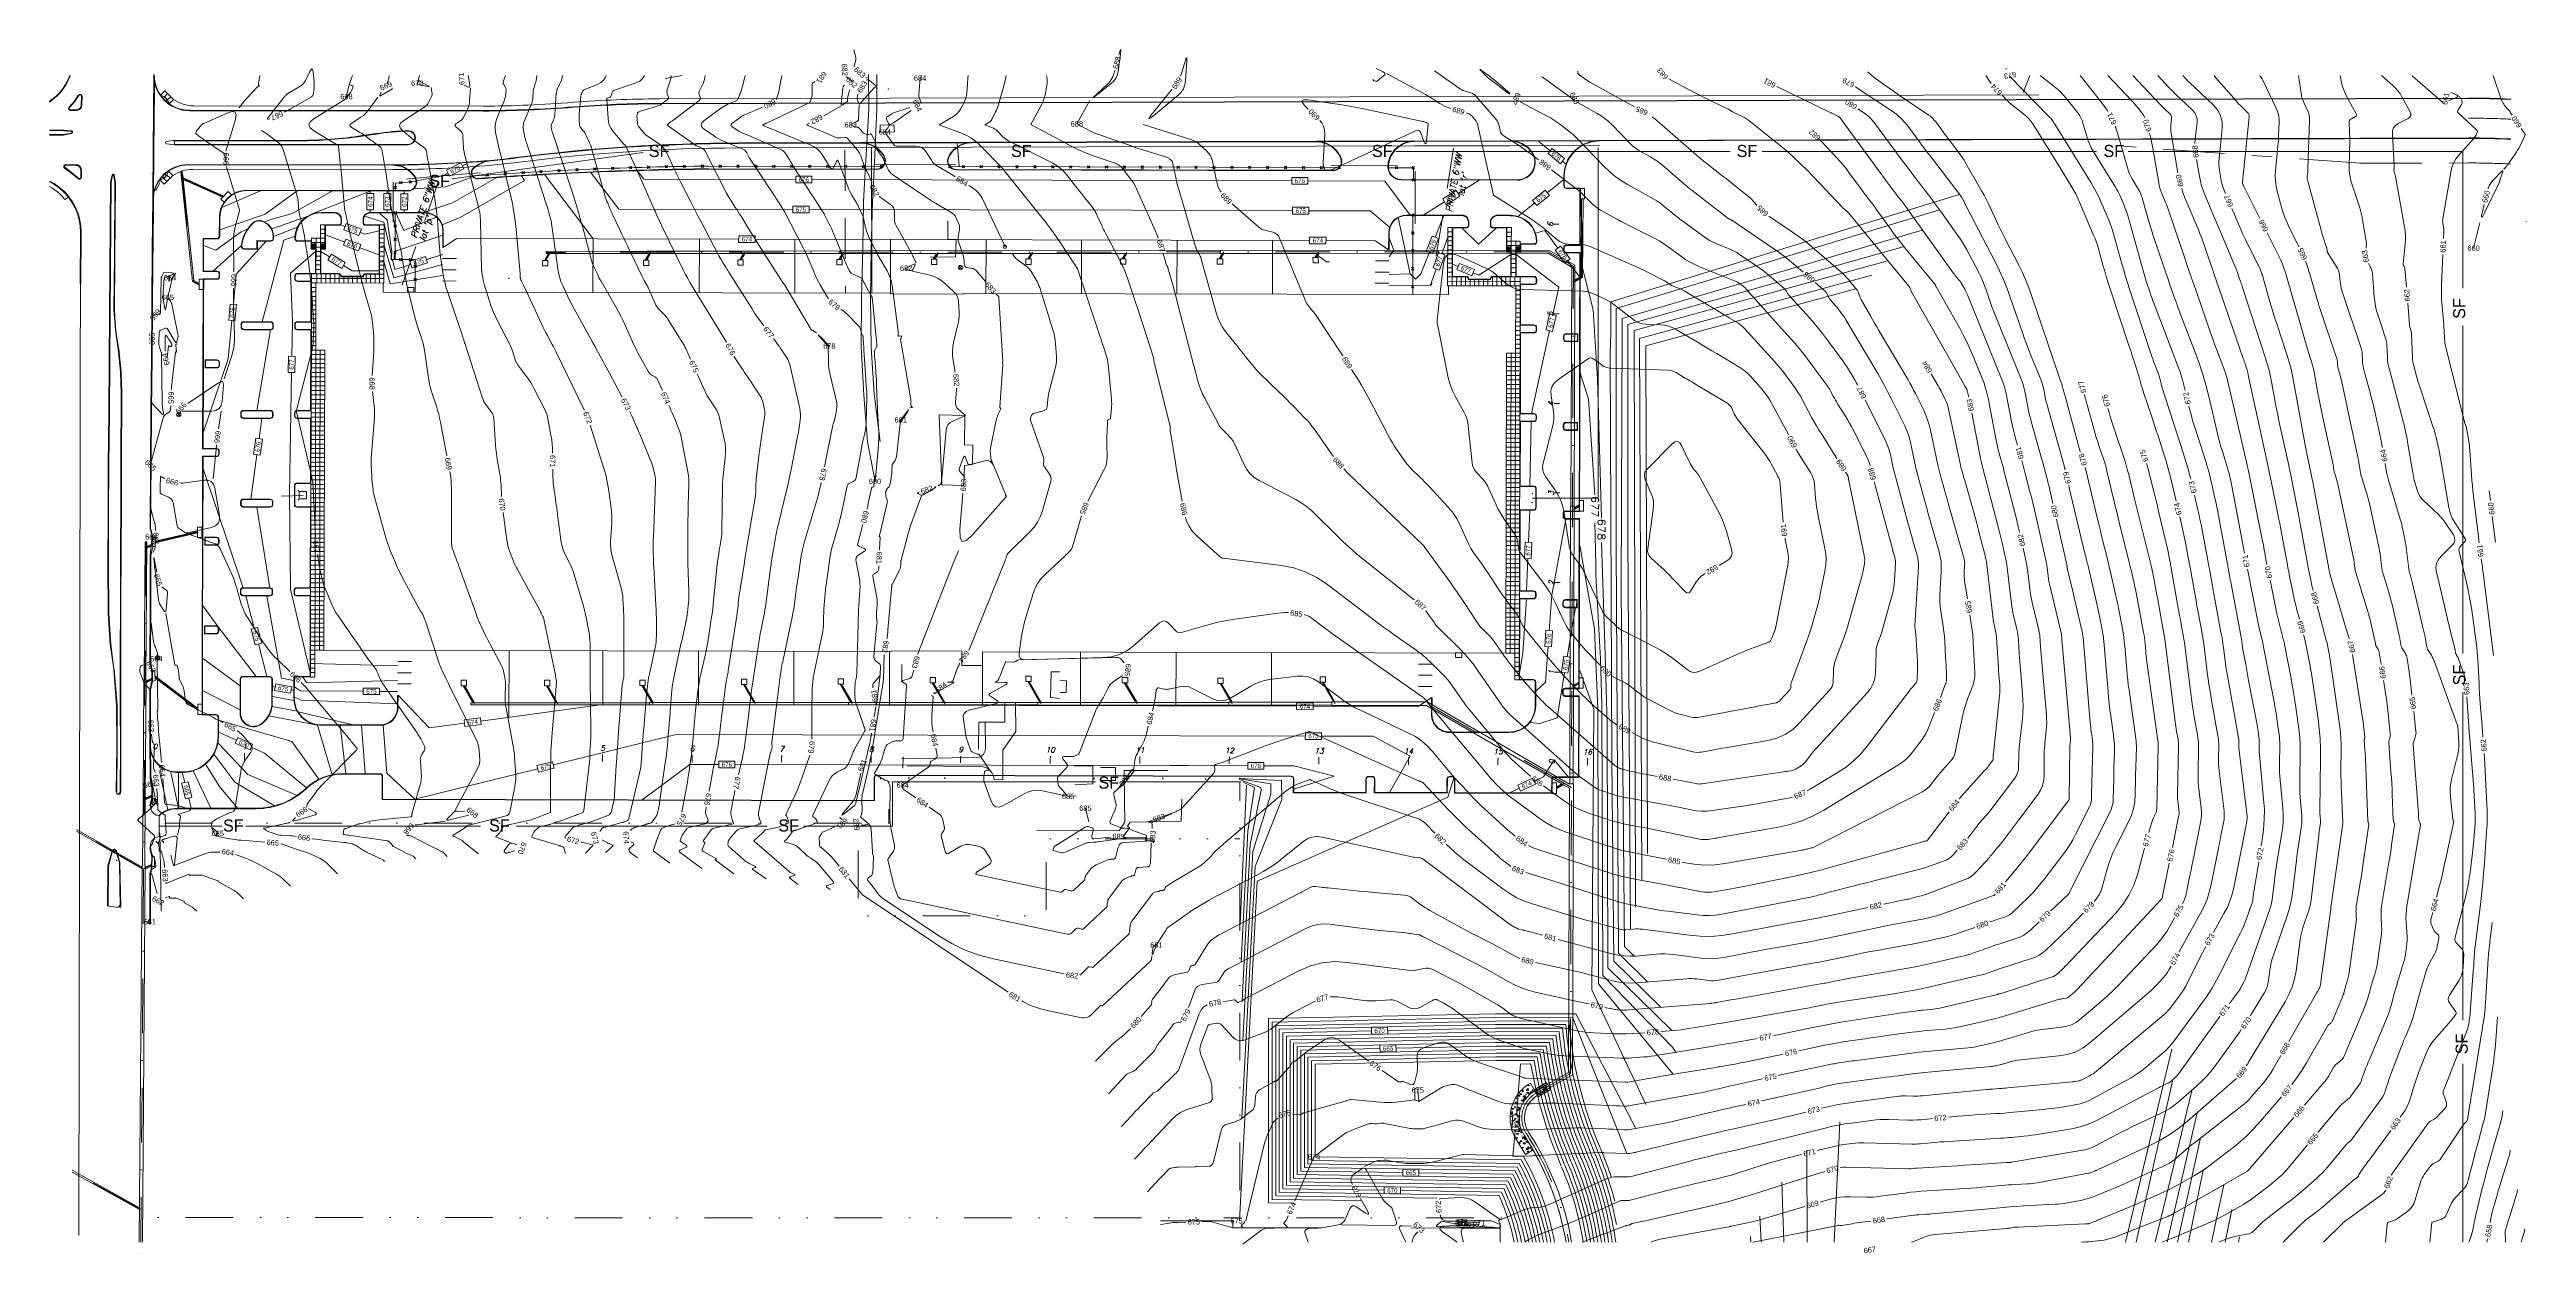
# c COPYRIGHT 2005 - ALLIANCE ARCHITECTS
# Model space of a CAD drawing. Extents: x 9956 to 12723, y 9559 to 10903.
import ezdxf
from ezdxf.enums import TextEntityAlignment as Align

# ---------------------------------------------------------------- set-up
doc = ezdxf.new("R2010")
doc.units = 0
doc.header["$MEASUREMENT"] = 0
for name, pattern in [('DGN Style 2', [76.173222, 45.703933, -30.469289]), ('DGN Style 4', [121.953328, 60.938578, -30.469289, 0.076173, -30.469289]), ('DGN Style 6', [144.881468, 0.076173, -30.469289, 53.321255, -30.469289, 0.076173, -30.469289]), ('DGN Style 7', [152.346444, 68.5559, -30.469289, 22.851967, -30.469289])]:
    doc.linetypes.add(name, pattern=pattern)
for name, color, linetype, lineweight in [('A-DOOR-IDEN', 7, 'Continuous', 0), ('A-SITE-CARS', 7, 'Continuous', 0), ('A-SITE-EXJT', 7, 'Continuous', 0), ('A-SITE-FENC', 7, 'Continuous', 0), ('A-SITE-FURN', 7, 'Continuous', 0), ('A-SITE-PLAY', 7, 'Continuous', 0), ('A-SITE-SPRT', 7, 'Continuous', 0), ('A-SITE-TREE', 7, 'Continuous', 0), ('A-SITE-WALK', 7, 'Continuous', 0), ('A-SITE-WALL', 7, 'Continuous', 0), ('A-SITE-WATR', 7, 'Continuous', 0), ('A-SPOT', 7, 'Continuous', 0), ('E-FILL_PERMIT', 7, 'Continuous', 0), ('G-ANNO-BRDR', 7, 'Continuous', 0), ('G-ANNO-INFO', 7, 'Continuous', 0), ('G-ANNO-MLIN', 7, 'Continuous', 0), ('G-ANNO-NPLT', 7, 'Continuous', 0), ('G-ANNO-NRTH', 7, 'Continuous', 0), ('G-ANNO-TEXT', 7, 'Continuous', 0), ('Level 10', 7, 'Continuous', 0), ('P-CL', 7, 'Continuous', 0), ('P-ESMT', 7, 'Continuous', 0), ('P-PVMT', 7, 'Continuous', 0), ('P-PVMT-JB', 7, 'Continuous', 0), ('P-STRIPE-JB', 7, 'Continuous', 0), ('PL-OFF', 7, 'Continuous', 0), ('PROJECT AREA', 7, 'Continuous', 0), ('TITLE', 7, 'Continuous', 0), ('x-SLAB EDGES', 7, 'Continuous', 0)]:
    doc.layers.add(name, color=color, linetype=linetype, lineweight=lineweight)
doc.styles.add('Style-Font 001', font='Font 001.shx')
doc.styles.add('Style-ITALICS', font='ITALICS.shx')
doc.styles.add('Style-WORKING', font='WORKING.shx')
doc.linetypes.add('UT Ex OHE', pattern='A,0.3,-0.4,["OHE",Style-Font 001,S=0.1,R=0,X=-0.1358,Y=-0.05],-0.4,3.6', length=4.7)
doc.linetypes.add('UT Pr UGE', pattern='A,0.5,-0.25,["UGE",Style-Font 001,S=0.1,R=0,X=-0.1256,Y=-0.05],-0.25,1.35,-0.125,1.35,-0.125,0.85', length=4.8)

# ---------------------------------------------------------------- blocks, each defined once
blk = doc.blocks.new('XCIR')
at = {"color": 0, "linetype": 'ByBlock', "lineweight": -2}
for p, q in [((-0.0029, -0.0029), (0.0029, 0.0029)), ((-0.0029, 0.0029), (0.0029, -0.0029))]:
    blk.add_line(p, q, dxfattribs=at)
blk.add_circle((0, 0), 0.00417, dxfattribs=at)
blk.add_point((0, 0), dxfattribs=at)
blk = doc.blocks.new('SCIR')
at = {"color": 0, "linetype": 'ByBlock', "lineweight": -2}
blk.add_circle((0, 0), 0.00313, dxfattribs=at)
blk.add_point((0, 0), dxfattribs=at)
blk = doc.blocks.new('PLUS')
at = {"color": 0, "linetype": 'ByBlock', "lineweight": -2}
for p, q in [((-0.004, 0), (0.004, 0)), ((0, 0.004), (0, -0.004))]:
    blk.add_line(p, q, dxfattribs=at)
blk.add_point((0, 0), dxfattribs=at)

msp = doc.modelspace()

# ---------------------------------------------------------------- linework, layer by layer
at = {"layer": 'A-DOOR-IDEN', "color": 43, "linetype": 'Continuous', "lineweight": 0}
for p, q in [((12067.2, 10723.7), (11706, 10613.8)), ((11973.8, 10635.4), (11739.2, 10572)), ((11706, 10613.8), (11706.1, 10346.8)), ((11739.2, 10572), (11741, 10005)), ((11706.1, 10346.8), (11708.5, 9893.8)), ((11665.4, 10209.3), (11681.1, 10166.3)), ((11681.1, 10166.3), (11678.7, 9853)), ((12308, 9571.1), (12349.1, 9740.1)), ((11891.2, 9638.3), (11893.1, 9571.1)), ((12393.6, 9607.5), (12386, 9571.1))]:
    msp.add_line(p, q, dxfattribs=at)
at = {"layer": 'A-DOOR-IDEN', "color": 43, "linetype": 'Continuous', "lineweight": 0, "flags": 128}
for points in [[(11741.5, 9861.6), (11708.5, 9893.8)], [(11739.3, 9725), (11678.7, 9853)]]:
    msp.add_lwpolyline(points, dxfattribs=at)
at = {"layer": 'A-SITE-CARS', "color": 7, "linetype": 'Continuous', "lineweight": 0}
for p, q in [((11460.1, 10789), (11833.5, 10789)), ((11869.1, 10789), (12242.5, 10789)), ((12278, 10789), (12651.5, 10789)), ((12651.5, 10789), (12651.5, 10636.4)), ((10619.5, 10787.8), (10406, 10758.4)), ((12651.5, 10594.5), (12651.5, 10228.3)), ((12651.5, 10185.3), (12651.5, 9819.1)), ((10897.8, 10085.1), (10897.8, 10035.7)), ((10897.8, 10085.1), (11124.4, 10085.1)), ((11152, 10085.1), (11287, 10085.1)), ((10078.8, 10035.7), (10148.7, 10035.7)), ((10175.6, 10035.7), (10437.8, 10035.7)), ((10477.6, 10035.7), (10757.7, 10035.7)), ((10798.4, 10035.7), (10897.8, 10035.7)), ((12651.5, 9770.5), (12651.5, 9571.1))]:
    msp.add_line(p, q, dxfattribs=at)
at = {"layer": 'A-SITE-EXJT', "color": 43, "linetype": 'Continuous', "lineweight": 0}
for p, q in [((12089.1, 10740.8), (11699.9, 10621.1)), ((11712.9, 10602.6), (12047.9, 10701.1)), ((12026.4, 10682.3), (11718.9, 10595.7)), ((11665.4, 10670.4), (11680.5, 10612.3)), ((12008, 10666.3), (11726.1, 10589.1)), ((11732.1, 10580.2), (11991.4, 10650.9)), ((11680.5, 10612.3), (11685, 10534.7)), ((11699.9, 10621.1), (11699.9, 10585.6)), ((11712.6, 10591.9), (11712.9, 10602.6)), ((11718.9, 10357.4), (11718.9, 10595.7)), ((11699.9, 10585.6), (11699.3, 10564.6)), ((11711.5, 10299.3), (11712.6, 10591.9)), ((11726.1, 10589.1), (11727.5, 9945.4)), ((11732.1, 10580.2), (11734.7, 9975.1)), ((11665.4, 10542.9), (11675.2, 10512.3)), ((11699.3, 10564.6), (11701, 10109.9)), ((11675.2, 10512.3), (11682.2, 10405.7)), ((11685, 10534.7), (11689.7, 10379.5)), ((11678.9, 10401.6), (11678.5, 10400.5)), ((11679.6, 10402.4), (11678.9, 10401.6)), ((11681.1, 10402.8), (11679.6, 10402.4)), ((11683, 10402.7), (11681.1, 10402.8)), ((11682.3, 10402.4), (11681.1, 10402.8)), ((11683, 10401.6), (11682.3, 10402.4)), ((11684.9, 10402.4), (11683, 10402.7)), ((11683.4, 10400.5), (11683, 10401.6)), ((11686.1, 10401.6), (11684.9, 10402.4)), ((11686.5, 10400.5), (11686.1, 10401.6)), ((11686.4, 10381.6), (11678.4, 10385.5)), ((11678.5, 10400.5), (11678.5, 10400.1)), ((11678.5, 10400.1), (11678.9, 10399)), ((11686.4, 10389.7), (11678.5, 10393.6)), ((11678.9, 10399), (11679.6, 10398.2)), ((11679.6, 10398.2), (11680.7, 10397.8)), ((11680.7, 10397.8), (11681.1, 10397.8)), ((11681.1, 10397.8), (11682.3, 10398.2)), ((11682.3, 10398.2), (11683, 10399)), ((11682.3, 10374.3), (11683.2, 10328)), ((11683, 10399), (11683.4, 10400.1)), ((11683.4, 10400.1), (11683.4, 10400.5)), ((11685.3, 10398.1), (11686.1, 10398.6)), ((11686.1, 10376.1), (11685.7, 10375)), ((11685.7, 10375), (11685.7, 10374.6)), ((11685.7, 10374.6), (11686.1, 10373.4)), ((11686.1, 10398.6), (11686.5, 10399.7)), ((11686.9, 10376.8), (11686.1, 10376.1)), ((11686.1, 10373.4), (11686.9, 10372.6)), ((11686.5, 10395.1), (11686.4, 10389.7)), ((11686.4, 10387), (11686.4, 10381.6)), ((11686.5, 10399.7), (11686.5, 10400.5)), ((11688.4, 10377.2), (11686.9, 10376.8)), ((11690.3, 10377.2), (11688.4, 10377.2)), ((11689.5, 10376.8), (11688.4, 10377.2)), ((11690.3, 10376.1), (11689.5, 10376.8)), ((11689.5, 10372.6), (11690.3, 10373.4)), ((11692.2, 10376.8), (11690.3, 10377.2)), ((11690.7, 10374.9), (11690.3, 10376.1)), ((11690.3, 10373.4), (11690.7, 10374.6)), ((11690.7, 10374.6), (11690.7, 10374.9)), ((11693.4, 10376.1), (11692.2, 10376.8)), ((11693.7, 10374.9), (11693.4, 10376.1)), ((11693.4, 10373), (11693.7, 10374.2)), ((11693.7, 10374.2), (11693.7, 10374.9)), ((11682, 10255.6), (11665.3, 10349.2)), ((11693.7, 10364.2), (11685.7, 10368)), ((11685.7, 10359.7), (11686.1, 10360.8)), ((11685.7, 10358.1), (11685.7, 10359.7)), ((11686.1, 10357), (11685.7, 10358.1)), ((11686.1, 10360.8), (11686.4, 10361.2)), ((11686.4, 10356.6), (11686.1, 10357)), ((11686.4, 10361.2), (11687.2, 10361.5)), ((11687.2, 10356.2), (11686.4, 10356.6)), ((11686.9, 10372.6), (11688, 10372.2)), ((11687.2, 10361.5), (11688.3, 10361.5)), ((11688.3, 10356.2), (11687.2, 10356.2)), ((11688, 10372.2), (11688.4, 10372.2)), ((11688.3, 10361.5), (11689.1, 10361.2)), ((11689.1, 10356.6), (11688.3, 10356.2)), ((11688.4, 10372.2), (11689.5, 10372.6)), ((11689.1, 10361.2), (11689.8, 10360.4)), ((11689.8, 10357.4), (11689.1, 10356.6)), ((11689.5, 10352.2), (11693.9, 10227.4)), ((11689.8, 10360.4), (11690.2, 10359.3)), ((11690.2, 10358.5), (11689.8, 10357.4)), ((11690.6, 10360), (11690.2, 10358.5)), ((11690.2, 10359.3), (11690.6, 10357.7)), ((11691, 10360.8), (11690.6, 10360)), ((11690.6, 10357.7), (11691, 10357)), ((11691.7, 10361.1), (11691, 10360.8)), ((11691, 10357), (11691.7, 10356.5)), ((11692.6, 10361.1), (11691.7, 10361.1)), ((11691.7, 10356.5), (11692.5, 10356.5)), ((11692.5, 10356.5), (11693.3, 10357)), ((11692.6, 10372.6), (11693.4, 10373)), ((11693.3, 10360.8), (11692.6, 10361.1)), ((11693.7, 10359.6), (11693.3, 10360.8)), ((11693.3, 10357), (11693.7, 10358.1)), ((11693.7, 10369.5), (11693.7, 10364.2)), ((11693.7, 10358.1), (11693.7, 10359.6)), ((11721.9, 9920.5), (11718.9, 10357.4)), ((11683.2, 10328), (11683.3, 10316.2)), ((11683.3, 10316.2), (11688.7, 10222.6)), ((11715.3, 9901.2), (11711.5, 10299.3)), ((11685.4, 10165.9), (11682, 10255.6)), ((11688.7, 10222.6), (11689.9, 10170.7)), ((11693.9, 10227.4), (11696.1, 10150.1)), ((11685.4, 10165.9), (11686.2, 9859.7)), ((11689.9, 10170.7), (11691.2, 9868.8)), ((11696.1, 10150.1), (11696.6, 9877.5)), ((11703.5, 9884.8), (11701, 10109.9)), ((10079, 10015.1), (10075.3, 10018.8)), ((11768.9, 9788.8), (11772.8, 9783.2)), ((12275, 9571.1), (12326.7, 9786.8)), ((12286.8, 9571.1), (12327.4, 9751.1)), ((12354.9, 9715.7), (12321.2, 9571.1)), ((11955.7, 9705.6), (11949.5, 9571.1)), ((12358.7, 9687.7), (12332.8, 9571.1)), ((11919.1, 9673.9), (11919.2, 9571.1)), ((12345.1, 9571.1), (12361.7, 9651.7)), ((12370.8, 9571.1), (12384.6, 9635.3)), ((11868.1, 9571.1), (11866.5, 9600.1)), ((11856.4, 9571.1), (11856, 9577.5)), ((12402.2, 9577.2), (12401, 9571.1))]:
    msp.add_line(p, q, dxfattribs=at)
at = {"layer": 'A-SITE-EXJT', "color": 43, "linetype": 'Continuous', "lineweight": 0, "flags": 128}
for points in [[(11768.2, 9807.4), (11696.6, 9877.5)], [(11756, 9833.4), (11703.5, 9884.8)], [(11726.2, 9890.6), (11715.3, 9901.2)], [(11769.2, 9759), (11686.2, 9859.7)], [(11768.9, 9788.8), (11691.2, 9868.8)], [(11611.2, 9739.6), (11611.1, 9739.4)], [(11611.2, 9739.6), (11611.1, 9739.4)], [(11613, 9740.7), (11613.1, 9740.5), (11612.9, 9740), (11612.5, 9739.8), (11612.1, 9740), (11612, 9740.1)], [(11613, 9740.7), (11613.1, 9740.5), (11612.9, 9740), (11612.5, 9739.8), (11612.1, 9740), (11612, 9740.1)], [(11614.5, 9741.5), (11614.4, 9741.4), (11614.1, 9741.3)], [(11614.5, 9741.5), (11614.4, 9741.4), (11614.1, 9741.3)], [(11614.5, 9741.5), (11614.4, 9741.4), (11614.1, 9741.3)], [(11614.5, 9741.5), (11614.4, 9741.4), (11614.1, 9741.3)], [(11614.5, 9741.5), (11614.4, 9741.4), (11614.1, 9741.3)], [(11614.5, 9741.5), (11614.4, 9741.4), (11614.1, 9741.3)], [(11618, 9741.8), (11618.5, 9742.2)], [(11618, 9741.8), (11618.5, 9742.2)], [(11618.5, 9742.2), (11618.7, 9742.2)], [(11618.5, 9742.2), (11618.7, 9742.2)], [(11621.9, 9744), (11622, 9744.3), (11622.3, 9744.6)], [(11624, 9745.8), (11624.9, 9745.8), (11624.9, 9745.8)], [(11624, 9745.8), (11624.9, 9745.8), (11624.9, 9745.8)], [(11624.5, 9747.2), (11624.5, 9747.2)], [(11624.5, 9747.2), (11624.5, 9747.2)], [(11631.4, 9743.1), (11632.2, 9742.5)], [(11631.4, 9743.1), (11632.2, 9742.5)], [(11632.5, 9741.9), (11632.7, 9741.6), (11632.7, 9741.5)], [(11632.5, 9741.9), (11632.7, 9741.6), (11632.7, 9741.5)], [(11606.1, 9736.7), (11605.9, 9736.2), (11605.1, 9735.8), (11604.8, 9735.9)], [(11606.1, 9736.7), (11605.9, 9736.2), (11605.1, 9735.8), (11604.8, 9735.9)]]:
    msp.add_lwpolyline(points, dxfattribs=at)
for points in [[(11628.2, 9749.4), (11632.7, 9741.6), (11618.8, 9733.6), (11614.4, 9741.4)], [(11615.1, 9740.1), (11615.2, 9740.2), (11616.2, 9738.2)], [(11615.1, 9740.1), (11615.2, 9740.2), (11616.2, 9738.2)]]:
    msp.add_lwpolyline(points, close=True, dxfattribs=at)
at = {"layer": 'A-SITE-EXJT', "color": 43, "linetype": 'Continuous', "lineweight": 0}
for centre, major_axis in [((11601.8, 9739.8), (-0.002, 0.806)), ((11606.8, 9741), (1.29, 0)), ((11607.5, 9742.5), (-0.002, 0.806)), ((11608.2, 9746.3), (0.967, 0.003)), ((11608.7, 9737.3), (-0.002, 0.806)), ((11610.9, 9738.7), (-0.967, -0.003)), ((11612.7, 9740.6), (-0.002, 0.806)), ((11589.1, 9714.7), (1.29, 0)), ((11589.7, 9711.7), (-0.967, -0.003)), ((11589.8, 9716.2), (-0.002, 0.806)), ((11590.6, 9720), (0.967, 0.003)), ((11593.1, 9722.1), (-0.002, 0.806)), ((11593.1, 9709), (-0.002, 0.806)), ((11594.5, 9727.1), (1.29, 0)), ((11594.5, 9713.9), (1.29, 0)), ((11595.7, 9731.7), (-0.967, -0.003)), ((11595.7, 9718.5), (-0.967, -0.003)), ((11596.1, 9711.6), (-0.002, 0.806)), ((11597.5, 9721.4), (-0.967, -0.003)), ((11597.6, 9734.6), (0.967, 0.003)), ((11597.6, 9719.4), (-0.002, 0.806)), ((11599.5, 9736.6), (-0.967, -0.003)), ((11601.3, 9729.3), (-0.967, -0.003)), ((11603.4, 9734), (1.29, 0)), ((11602.7, 9730.6), (-0.002, 0.806)), ((11604.2, 9732.1), (-0.967, -0.003)), ((11589.9, 9703), (-0.002, 0.806)), ((11590.6, 9706.8), (0.967, 0.003)), ((11593.2, 9695.8), (-0.002, 0.806)), ((11594.5, 9700.8), (1.29, 0)), ((11594.6, 9687.7), (1.29, 0)), ((11595.8, 9705.5), (-0.967, -0.003)), ((11595.8, 9692.3), (-0.967, -0.003)), ((11597, 9704.1), (-0.002, 0.806)), ((11597.7, 9695.2), (-0.967, -0.003)), ((11597.7, 9682), (0.967, 0.003)), ((11598.5, 9697.5), (-0.967, -0.003)), ((11599.6, 9684.1), (-0.967, -0.003)), ((11603.6, 9681.5), (1.29, 0)), ((11604.3, 9686.2), (-0.002, 0.806)), ((11606.5, 9683.1), (-0.967, -0.003)), ((11601.5, 9676.7), (0.967, 0.003)), ((11606.9, 9675.3), (1.29, 0)), ((11607.5, 9672.3), (-0.967, -0.003)), ((11607.7, 9676.8), (-0.002, 0.806)), ((11610.3, 9676.6), (-0.967, -0.003)), ((11612, 9674.6), (-0.002, 0.806))]:
    msp.add_ellipse(centre, major_axis=major_axis, ratio=0.5, dxfattribs=at)
for centre, major_axis, start_param, end_param in [((11607.3, 9738), (-0.967, -0.003), 3.664316, 8.260585), ((11628.6, 9740.2), (1.29, 0), 5.182622, 5.916774), ((11594.5, 9714), (1.29, 0), 1.02918, 5.029255), ((11595.8, 9718.5), (-0.967, -0.003), 4.275117, 8.052506), ((11597.6, 9721.5), (0.967, 0.003), 2.183774, 3.791664), ((11601.4, 9729.3), (0.967, 0.003), 2.427243, 3.28596), ((11603.5, 9734), (1.29, 0), 0.935752, 4.558184), ((11595.8, 9705.4), (-0.967, -0.003), 5.402125, 7.317718), ((11597.7, 9695.2), (0.967, 0.003), 2.170611, 4.72229), ((11600.1, 9693.9), (-0.002, 0.806), 5.942149, 11.649368), ((11601.5, 9689.9), (0.967, 0.003), 2.681879, 4.26321), ((11601.9, 9687.2), (-0.002, 0.806), 5.942149, 11.649368), ((11603.4, 9688.3), (-0.002, 0.806), 5.942149, 11.649368)]:
    msp.add_ellipse(centre, major_axis=major_axis, ratio=0.5, start_param=start_param, end_param=end_param, dxfattribs=at)
at = {"layer": 'A-SITE-FENC', "color": 7, "linetype": 'Continuous', "lineweight": 0}
for p, q in [((10103, 10766.3), (10115.9, 10643.7)), ((10104.7, 10766.5), (10105.5, 10759.5)), ((10105.5, 10759.5), (10151.1, 10739.2)), ((10105.6, 10757.8), (10150, 10738.1)), ((10105.6, 10757.8), (10117.6, 10644.8)), ((11666.9, 10649.4), (11667.2, 10735.9)), ((11668.6, 10648.4), (11669, 10735.9)), ((10839.4, 10677.9), (10728.9, 10677.8)), ((10728.9, 10675), (10728.9, 10677.8)), ((11263.9, 10678.3), (10839.4, 10678)), ((10839.4, 10675), (10839.4, 10678)), ((11630.8, 10678.8), (11263.9, 10678.5)), ((11263.9, 10675), (11263.9, 10678.5)), ((11660, 10661.9), (11630.8, 10678.8)), ((10513.7, 10675.1), (10509.2, 10667.4)), ((10515.1, 10675.1), (10510.6, 10667.4)), ((10623.5, 10677.5), (10511, 10677.4)), ((10511, 10675.1), (10511, 10677.4)), ((10513.7, 10675.1), (10511, 10675.1)), ((10623.5, 10675.2), (10515.1, 10675.1)), ((10621.7, 10667.7), (10625.9, 10675.1)), ((10728.9, 10677.7), (10623.5, 10677.6)), ((10623.5, 10675.1), (10623.5, 10677.6)), ((10623.5, 10667.7), (10627.7, 10675.1)), ((10625.9, 10675.1), (10623.5, 10675.1)), ((10728.9, 10675.2), (10627.7, 10675.1)), ((10727.3, 10668), (10731.3, 10675)), ((10731.3, 10675), (10728.9, 10675)), ((10729, 10668), (10733, 10675)), ((10839.4, 10675.1), (10733, 10675)), ((10837.8, 10668.3), (10841.6, 10675)), ((10841.6, 10675), (10839.4, 10675)), ((10839.6, 10668.3), (10843.4, 10675)), ((10947, 10675.1), (10843.4, 10675)), ((10943.4, 10668.6), (10947, 10675.1)), ((10945.1, 10668.6), (10948.8, 10675.1)), ((11052.5, 10675.1), (10948.8, 10675.1)), ((11048.9, 10668.9), (11052.5, 10675.1)), ((11050.7, 10668.9), (11054.2, 10675.1)), ((11157.9, 10675.2), (11054.2, 10675.1)), ((11154.5, 10669.2), (11157.9, 10675.2)), ((11156.2, 10669.2), (11159.6, 10675.2)), ((11263.9, 10675.3), (11159.6, 10675.2)), ((11262.7, 10669.1), (11266.1, 10675)), ((11266.1, 10675), (11263.9, 10675)), ((11264.4, 10669.1), (11267.8, 10675)), ((11371.9, 10675.1), (11267.8, 10675)), ((11371.9, 10675.1), (11369.4, 10670.7)), ((11373.9, 10675.1), (11371.4, 10670.7)), ((11629.9, 10675.3), (11373.9, 10675.1)), ((11656.5, 10659.9), (11629.9, 10675.3)), ((11655.5, 10393.1), (11656.5, 10659.9)), ((11659.9, 10645.4), (11660, 10661.9)), ((10123.6, 10639.5), (10115.9, 10643.7)), ((10123.6, 10641.5), (10117.6, 10644.8)), ((11659, 10393.1), (11659.9, 10643.4)), ((11659.9, 10645.4), (11666.9, 10649.4)), ((11659.9, 10643.4), (11668.6, 10648.4)), ((11654.1, 10083), (11655.2, 10393.1)), ((11659.2, 10393.1), (11655.2, 10393.1)), ((11658.5, 10193.1), (11659.2, 10389.2)), ((11659.2, 10391.2), (11664.7, 10394.4)), ((11659.2, 10391.2), (11659.2, 10393.1)), ((11659.2, 10389.2), (11664.7, 10392.4)), ((10063.3, 10353.3), (10062.1, 10198.9)), ((10065, 10353.3), (10063.9, 10198.9)), ((10074.3, 10353.8), (10121.6, 10364.8)), ((10074.3, 10352), (10121.6, 10363)), ((10061.8, 10198.9), (10060.8, 10068.6)), ((10061.8, 10198.9), (10062.1, 10198.9)), ((10064.2, 10198.9), (10063.3, 10068.6)), ((10063.9, 10198.9), (10064.2, 10198.9)), ((10074.1, 10203.6), (10122.2, 10167.2)), ((10074.2, 10201.4), (10122.2, 10165)), ((10429.3, 10173.5), (10418.3, 10192.5)), ((10431.1, 10173.5), (10420.1, 10192.5)), ((10511.4, 10192.5), (10522.3, 10173.5)), ((10512.8, 10192.5), (10523.8, 10173.5)), ((10618, 10192.8), (10629.1, 10173.6)), ((10619.4, 10192.8), (10630.5, 10173.6)), ((10731.4, 10193.9), (10743.1, 10173.6)), ((10732.8, 10193.9), (10744.6, 10173.6)), ((10839.3, 10194.2), (10851.1, 10173.7)), ((10840.7, 10194.2), (10852.6, 10173.7)), ((10942.3, 10195.7), (10955, 10173.7)), ((10943.8, 10195.7), (10956.4, 10173.7)), ((11048.9, 10197.1), (11062.4, 10173.8)), ((11050.4, 10197.1), (11063.8, 10173.8)), ((11156.7, 10195.8), (11169.4, 10173.8)), ((11158.2, 10195.8), (11170.9, 10173.8)), ((11263.6, 10194.8), (11275.5, 10174.1)), ((11265, 10194.8), (11277, 10174.1)), ((11377.7, 10196.5), (11390.4, 10174.3)), ((11379.1, 10196.5), (11391.9, 10174.3)), ((11658.1, 10083), (11658.5, 10191.1)), ((11658.5, 10193.1), (11664.2, 10196.4)), ((11658.5, 10191.1), (11664.2, 10194.4)), ((10426.8, 10173.5), (10426.8, 10171.2)), ((10429.3, 10173.5), (10426.8, 10173.5)), ((10626.5, 10171.2), (10426.8, 10171.2)), ((10522.3, 10173.5), (10431.1, 10173.5)), ((10626.5, 10173.5), (10523.8, 10173.5)), ((10626.5, 10173.6), (10626.5, 10171.1)), ((10629.1, 10173.6), (10626.5, 10173.6)), ((10848.7, 10171.1), (10626.5, 10171.1)), ((10743.1, 10173.6), (10630.5, 10173.6)), ((10848.7, 10173.6), (10744.6, 10173.6)), ((10848.7, 10173.7), (10848.7, 10171)), ((10851.1, 10173.7), (10848.7, 10173.7)), ((11060, 10171), (10848.7, 10171)), ((10955, 10173.7), (10852.6, 10173.7)), ((11060, 10173.7), (10956.4, 10173.7)), ((11060, 10173.8), (11060, 10170.8)), ((11062.4, 10173.8), (11060, 10173.8)), ((11273.3, 10170.8), (11060, 10170.8)), ((11169.4, 10173.8), (11063.8, 10173.8)), ((11273.3, 10173.8), (11170.9, 10173.8)), ((11273.3, 10174.1), (11273.3, 10170.6)), ((11275.5, 10174.1), (11273.3, 10174.1)), ((11388.3, 10170.6), (11273.3, 10170.6)), ((11388.3, 10174.1), (11277, 10174.1)), ((11388.3, 10174.3), (11388.3, 10170.3)), ((11390.4, 10174.3), (11388.3, 10174.3)), ((11493.9, 10170.3), (11388.3, 10170.3)), ((11494.9, 10174.3), (11391.9, 10174.3)), ((11645.4, 10082.8), (11493.9, 10170.3)), ((11653.8, 10082.6), (11494.9, 10174.3)), ((10071.4, 10068.8), (10072.6, 10069.4)), ((11639.5, 10079.4), (11645.4, 10082.8)), ((11639.5, 10077.4), (11647.2, 10081.8)), ((11653.8, 10078), (11647.2, 10081.8)), ((11652.7, 9760.8), (11653.8, 10078)), ((11653.8, 10083), (11658.3, 10083)), ((11653.8, 10082.6), (11653.8, 10083)), ((11657.1, 9758.2), (11658.3, 10083)), ((10060.8, 10068.6), (10060.2, 9991.5)), ((10060.8, 10068.6), (10060.8, 10068.6)), ((10063.3, 10068.6), (10062.7, 9991.5)), ((10063.3, 10068.6), (10063.3, 10068.6)), ((10059.7, 9991.5), (10056.6, 9571.1)), ((10059.7, 9991.5), (10060.2, 9991.5)), ((10063.2, 9991.5), (10060.1, 9571.1)), ((10063.2, 9991.5), (10062.7, 9991.5)), ((11616.3, 9740), (11652.7, 9760.8)), ((11618.6, 9736.1), (11657.1, 9758.2)), ((10056.6, 9558.6), (10056.6, 9558.6)), ((10060.1, 9558.6), (10060.1, 9558.6))]:
    msp.add_line(p, q, dxfattribs=at)
at = {"layer": 'A-SITE-FENC', "color": 7, "linetype": 'DGN Style 4', "lineweight": 0}
for p, q in [((10103.9, 10766.4), (10116.7, 10644.2)), ((10104.6, 10759), (10150.5, 10738.6)), ((11667.8, 10648.9), (11668.1, 10735.9)), ((10515, 10676.3), (10509.9, 10667.4)), ((11630.3, 10677), (10511, 10676.3)), ((10622.6, 10667.7), (10627.5, 10676.3)), ((10728.1, 10668), (10732.9, 10676.4)), ((10838.7, 10668.3), (10843.4, 10676.5)), ((10944.2, 10668.6), (10948.8, 10676.6)), ((11049.8, 10668.9), (11054.2, 10676.6)), ((11155.3, 10669.2), (11159.6, 10676.7)), ((11263.6, 10669.1), (11267.9, 10676.8)), ((11373.9, 10676.8), (11370.4, 10670.7)), ((11658.2, 10660.9), (11630.3, 10677)), ((11654.9, 9759.5), (11658.2, 10660.9)), ((10123.6, 10640.5), (10116.7, 10644.2)), ((11658.2, 10643.4), (11667.8, 10648.9)), ((11657.2, 10389.1), (11664.7, 10393.4)), ((10064.2, 10353.3), (10058.4, 9571.1)), ((10074.9, 10353.1), (10121.5, 10363.9)), ((10074.4, 10202.3), (10122.3, 10166)), ((10430.8, 10172.3), (10419.2, 10192.5)), ((10512.1, 10192.5), (10523.7, 10172.3)), ((10618.7, 10192.8), (10630.5, 10172.3)), ((10732.1, 10193.9), (10744.6, 10172.3)), ((10840, 10194.2), (10852.7, 10172.3)), ((10943, 10195.7), (10956.5, 10172.3)), ((11049.7, 10197.1), (11064, 10172.3)), ((11157.5, 10195.8), (11171, 10172.3)), ((11264.3, 10194.8), (11277.3, 10172.3)), ((11378.4, 10196.5), (11392.3, 10172.3)), ((11656.5, 10191), (11664.2, 10195.4)), ((11656.1, 10079), (11494.4, 10172.3)), ((11639.5, 10078.4), (11648.3, 10083.5)), ((11617.5, 9738), (11654.9, 9759.5)), ((11617.5, 9738), (11653.9, 9758.9))]:
    msp.add_line(p, q, dxfattribs=at)
at = {"layer": 'A-SITE-FENC', "color": 7, "linetype": 'Continuous', "lineweight": 0, "flags": 128}
for points in [[(10151.3, 10732.3), (10159.5, 10740.6), (10155.9, 10744.1), (10147.7, 10735.8)], [(11670.6, 10747.5), (11670.6, 10735.9), (11665.6, 10735.9), (11665.6, 10747.5)], [(10512.9, 10667.4), (10506.9, 10667.4), (10506.9, 10661.4), (10512.9, 10661.4)], [(10625.6, 10667.7), (10619.6, 10667.7), (10619.6, 10661.7), (10625.6, 10661.7)], [(10731.1, 10668), (10725.1, 10668), (10725.1, 10662), (10731.1, 10662)], [(10841.7, 10668.3), (10835.7, 10668.3), (10835.7, 10662.3), (10841.7, 10662.3)], [(10947.2, 10668.6), (10941.2, 10668.6), (10941.2, 10662.6), (10947.2, 10662.6)], [(11052.8, 10668.9), (11046.8, 10668.9), (11046.8, 10662.9), (11052.8, 10662.9)], [(11158.3, 10669.2), (11152.3, 10669.2), (11152.3, 10663.2), (11158.3, 10663.2)], [(11266.6, 10663.1), (11260.6, 10663.1), (11260.6, 10669.1), (11266.6, 10669.1)], [(11367.4, 10670.7), (11373.4, 10670.7), (11373.5, 10664.7), (11367.5, 10664.7)], [(10128.7, 10634.7), (10128.7, 10646.3), (10123.6, 10646.3), (10123.6, 10634.7)], [(11669.7, 10399.2), (11669.7, 10387.5), (11664.7, 10387.5), (11664.7, 10399.2)], [(10126.6, 10369.5), (10126.6, 10357.9), (10121.6, 10357.9), (10121.6, 10369.5)], [(10416.2, 10198.5), (10422.2, 10198.5), (10422.2, 10192.5), (10416.2, 10192.5)], [(10509.1, 10198.5), (10515.1, 10198.5), (10515.1, 10192.5), (10509.1, 10192.5)], [(10615.7, 10198.8), (10621.7, 10198.8), (10621.7, 10192.8), (10615.7, 10192.8)], [(10729.1, 10199.9), (10735.1, 10199.9), (10735.1, 10193.9), (10729.1, 10193.9)], [(10837, 10200.2), (10843, 10200.2), (10843, 10194.2), (10837, 10194.2)], [(10940, 10195.7), (10946, 10195.7), (10946, 10201.7), (10940, 10201.7)], [(11046.7, 10203.1), (11052.7, 10203.1), (11052.7, 10197.1), (11046.7, 10197.1)], [(11154.5, 10201.8), (11160.5, 10201.8), (11160.5, 10195.8), (11154.5, 10195.8)], [(11261.3, 10200.8), (11267.3, 10200.8), (11267.3, 10194.8), (11261.3, 10194.8)], [(11375.4, 10202.5), (11381.4, 10202.5), (11381.4, 10196.5), (11375.4, 10196.5)], [(11669.2, 10201.2), (11669.2, 10189.6), (11664.2, 10189.6), (11664.2, 10201.2)], [(10127.2, 10172), (10127.2, 10160.3), (10122.2, 10160.3), (10122.2, 10172)], [(11634.4, 10072.3), (11634.4, 10084), (11639.5, 10084), (11639.5, 10072.3)], [(10070.8, 9990.6), (10073.8, 9990.6), (10073.8, 10001.5), (10070.8, 10001.5)], [(11626.4, 9746.6), (11629.4, 9741.4), (11618.9, 9735.4), (11616, 9740.6)], [(11626.4, 9746.6), (11629.4, 9741.4), (11618.9, 9735.4), (11616, 9740.6)]]:
    msp.add_lwpolyline(points, close=True, dxfattribs=at)
msp.add_lwpolyline([(11385.8, 10665.8), (11382.4, 10665.8), (11372.7, 10672.8)], dxfattribs=at)
at = {"layer": 'A-SITE-FENC', "color": 7, "linetype": 'Continuous', "lineweight": 0}
msp.add_ellipse((11622.2, 9740.8), major_axis=(4.77, 2.73), ratio=0.363636, dxfattribs=at)
msp.add_ellipse((11622.2, 9740.8), major_axis=(4.77, 2.73), ratio=0.363636, dxfattribs=at)
at = {"layer": 'A-SITE-FURN', "color": 7, "lineweight": 0, "flags": 128}
msp.add_lwpolyline([(9956.4, 10749.7), (9959, 10748.4), (9964.2, 10744.8), (9964.4, 10744.7), (9969.3, 10740.2), (9973.5, 10735.2), (9977.5, 10738)], dxfattribs=at)
at = {"layer": 'A-SITE-PLAY', "color": 7, "lineweight": 0}
for p, q in [((10071, 10660.1), (10069.8, 10499.4)), ((11228.4, 10103.4), (11208.1, 10103.8)), ((11101.3, 10081.8), (11121.7, 10082.8)), ((11130, 10086.7), (11146.7, 10086.5))]:
    msp.add_line(p, q, dxfattribs=at)
at = {"layer": 'A-SITE-PLAY', "color": 7, "lineweight": 0, "flags": 128}
for points in [[(10871, 10874.8), (10871.4, 10836.3), (10868.5, 10785.7), (10865.6, 10733.1), (10864.6, 10680.1), (10863.1, 10625), (10862.9, 10570.4), (10866, 10517.3), (10869.9, 10464.9), (10878.5, 10420.6)], [(10880.2, 10874.8), (10880.3, 10836.3), (10878, 10784.7), (10875.6, 10733.1), (10873.9, 10679.5), (10873.3, 10624.9), (10874, 10569.9), (10877.4, 10518.5), (10884.1, 10465.1)], [(10937.7, 10798.4), (10970.1, 10798.6), (10972.4, 10772.4)], [(10939.8, 10671), (10968.3, 10671.4), (10969, 10691.2), (10959.6, 10690.7), (10959.7, 10711.5)], [(11084.7, 10207.8), (11075, 10207.9), (11074.2, 10179.3), (11084.6, 10178.3)], [(11084.9, 10184.8), (11091.6, 10185), (11092.2, 10197.9), (11084.8, 10198.5)], [(10959.2, 10173.3), (11023.1, 10173.9), (11023.2, 10151.8), (10994.3, 10151.6), (10994, 10121.8)], [(11121.6, 10082.9), (11121.4, 10102.9), (11101.2, 10102.8)], [(11146.7, 10086.6), (11146.7, 10101), (11130.2, 10101.3)], [(11204.9, 10097.9), (11156.6, 10097.9), (11156.8, 10062.9)]]:
    msp.add_lwpolyline(points, dxfattribs=at)
msp.add_lwpolyline([(10950, 10494.8), (10978.7, 10494.3), (10978.2, 10461.4), (10987.6, 10461.2), (10987.2, 10439.4), (10978.2, 10438.4), (10977.6, 10416.1), (10953, 10416.7)], close=True, dxfattribs=at)
at = {"layer": 'A-SITE-SPRT', "color": 7, "linetype": 'Continuous', "lineweight": 0}
msp.add_line((9990.9, 10704.8), (9989, 9578.6), dxfattribs=at)
at = {"layer": 'A-SITE-TREE', "color": 7, "linetype": 'Continuous', "lineweight": 0}
msp.add_line((10239.7, 10404.7), (10215.6, 10404.1), dxfattribs=at)
at = {"layer": 'A-SITE-TREE', "color": 7, "linetype": 'UT Pr UGE', "lineweight": 0, "ltscale": 60, "flags": 128}
msp.add_lwpolyline([(11612.7, 10401.9), (11686.1, 10401.9), (11686.1, 10793.2)], dxfattribs=at)
at = {"layer": 'A-SITE-WALK', "color": 7, "linetype": 'Continuous', "lineweight": 0}
msp.add_line((10874.4, 10793.8), (10874.8, 10630.7), dxfattribs=at)
at = {"layer": 'A-SITE-WALL', "color": 7, "linetype": 'Continuous', "lineweight": 0}
msp.add_line((10079.7, 10028.2), (10080.3, 9988.6), dxfattribs=at)
at = {"layer": 'A-SITE-WALL', "color": 7, "linetype": 'UT Ex OHE', "lineweight": 0, "ltscale": 30}
msp.add_line((10081.1, 9940.6), (10080.3, 9988.6), dxfattribs=at)
at = {"layer": 'A-SITE-WATR', "color": 7, "linetype": 'Continuous', "lineweight": 0}
for p, q in [((10692.3, 10769.6), (10879.9, 10769.2)), ((10692.3, 10769.1), (10879.9, 10768.7)), ((10969.2, 10768.9), (11389.6, 10767.9)), ((10969.2, 10768.4), (11389.6, 10767.4)), ((11647.6, 10750.6), (11647.6, 10761.3)), ((11648.1, 10750.6), (11648.1, 10761.3)), ((10356.5, 10744.7), (10176.6, 10745.2)), ((10342.5, 10745.3), (10342.6, 10753.5)), ((10365, 10755.5), (10342.6, 10753.5)), ((11595.6, 10757.4), (11466, 10757.7)), ((11595.6, 10756.9), (11466, 10757.2)), ((11650.6, 10748.1), (11666.1, 10748)), ((11650.6, 10747.6), (11665.6, 10747.5)), ((11665.6, 10747.5), (11665.4, 10684.5)), ((11666.1, 10748), (11665.9, 10684)), ((10146.6, 10715.3), (10146.5, 10694.3)), ((10188.6, 10712.2), (10188.6, 10712.2)), ((10188.6, 10711.7), (10188.6, 10711.7)), ((10260.6, 10721), (10274.6, 10720.9)), ((10260.6, 10720.5), (10274.6, 10720.4)), ((10264, 10707.2), (10279.5, 10707.1)), ((10264, 10707.2), (10264, 10679.7)), ((10264.5, 10706.7), (10264.5, 10679.7)), ((10264.5, 10706.7), (10279.5, 10706.6)), ((10282, 10709.6), (10282.1, 10712.9)), ((10282.5, 10709.6), (10282.6, 10712.9)), ((10306.5, 10709.6), (10306.6, 10712.9)), ((10307, 10709.6), (10307.1, 10712.9)), ((10325, 10707), (10309.5, 10707.1)), ((10324.5, 10706.5), (10309.5, 10706.6)), ((10314.6, 10720.8), (10376.1, 10720.7)), ((10314.6, 10720.3), (10376.1, 10720.2)), ((10324.5, 10706.5), (10324.4, 10652.5)), ((10325, 10707), (10324.9, 10652)), ((11533.5, 10717.9), (11472, 10718)), ((11533.5, 10717.4), (11472, 10717.5)), ((11541, 10706.5), (11541, 10709.8)), ((11541.5, 10706.5), (11541.5, 10709.8)), ((11565.5, 10706.5), (11565.5, 10709.8)), ((11566, 10706.5), (11566, 10709.8)), ((11587.5, 10717.7), (11573.5, 10717.8)), ((11587.5, 10717.2), (11573.5, 10717.3)), ((10128.5, 10691.3), (10128.4, 10655.3)), ((10143.5, 10691.3), (10128.5, 10691.3)), ((10188, 10680.4), (10173.6, 10680.4)), ((10188.5, 10679.9), (10173.6, 10679.9)), ((10203.5, 10689.3), (10188, 10689.4)), ((10188, 10689.4), (10188, 10680.4)), ((10203.5, 10688.8), (10188.5, 10688.9)), ((10188.5, 10688.9), (10188.5, 10679.9)), ((10206, 10694.1), (10206, 10691.8)), ((10206.5, 10691.8), (10206.5, 10694.1)), ((10230.5, 10691.8), (10230.5, 10692.6)), ((10231, 10691.8), (10231, 10692.5)), ((10249, 10689.2), (10233.5, 10689.2)), ((10248.5, 10688.7), (10233.5, 10688.7)), ((10248.5, 10688.7), (10248.5, 10679.7)), ((10248.5, 10679.7), (10249, 10679.7)), ((10249, 10689.2), (10249, 10679.7)), ((10253.5, 10685.7), (10253.4, 10652.7)), ((10253.5, 10685.7), (10254, 10685.7)), ((10254, 10685.7), (10253.9, 10652.2)), ((10259, 10685.7), (10258.9, 10652.2)), ((10259.5, 10685.7), (10259, 10685.7)), ((10259.5, 10685.7), (10259.4, 10652.7)), ((10264.5, 10679.7), (10264, 10679.7)), ((10395.5, 10681.9), (10395.5, 10700.7)), ((10396, 10681.8), (10396, 10700.6)), ((11451.9, 10679.3), (11452, 10698.1)), ((11452.4, 10679.3), (11452.5, 10698.1)), ((11523, 10704.1), (11522.9, 10649.1)), ((11523, 10704.1), (11538.5, 10704)), ((11523.5, 10703.6), (11523.4, 10649.6)), ((11523.5, 10703.6), (11538.5, 10703.5)), ((11584, 10703.9), (11568.5, 10704)), ((11583.5, 10703.4), (11568.5, 10703.5)), ((11583.5, 10703.4), (11583.4, 10676.4)), ((11584, 10703.9), (11583.9, 10676.4)), ((11588.4, 10682.4), (11588.4, 10649.4)), ((11588.4, 10682.4), (11588.9, 10682.4)), ((11588.9, 10682.4), (11588.8, 10648.9)), ((11593.9, 10682.4), (11593.8, 10648.9)), ((11594.4, 10682.4), (11593.9, 10682.4)), ((11594.4, 10682.4), (11594.4, 10649.4)), ((11598.9, 10685.9), (11614.4, 10685.9)), ((11598.9, 10685.9), (11598.9, 10676.4)), ((11599.4, 10685.4), (11599.4, 10676.4)), ((11599.4, 10685.4), (11614.4, 10685.4)), ((11616.9, 10688.4), (11616.9, 10689.1)), ((11617.4, 10688.4), (11617.4, 10689.2)), ((11647.4, 10681.6), (11647.4, 10678.6)), ((11647.9, 10681.6), (11647.9, 10678.6)), ((11665.4, 10684.5), (11650.4, 10684.6)), ((11665.9, 10684), (11650.4, 10684.1)), ((10128.4, 10655.3), (10143.4, 10655.3)), ((10146.4, 10652.3), (10146.4, 10649.3)), ((10253.4, 10652.7), (10233.4, 10652.7)), ((10253.9, 10652.2), (10233.4, 10652.2)), ((10258.9, 10652.2), (10279.4, 10652.1)), ((10259.4, 10652.7), (10279.4, 10652.6)), ((10324.4, 10652.5), (10309.4, 10652.6)), ((10324.9, 10652), (10309.4, 10652.1)), ((10364.8, 10668.2), (10342.4, 10668.3)), ((11583.4, 10676.4), (11583.9, 10676.4)), ((11599.4, 10676.4), (11598.9, 10676.4)), ((11665.9, 10676), (11650.4, 10676.1)), ((11665.4, 10675.5), (11650.4, 10675.6)), ((11665.4, 10675.5), (11665.2, 10576.5)), ((11665.9, 10676), (11665.7, 10577)), ((10127.9, 10646.8), (10127.7, 10547.8)), ((10128.4, 10646.3), (10128.2, 10547.3)), ((10143.4, 10646.3), (10128.4, 10646.3)), ((10230.4, 10649.8), (10230.4, 10646.8)), ((10230.9, 10649.8), (10230.9, 10646.8)), ((10248.9, 10644.2), (10233.4, 10644.3)), ((10248.4, 10643.7), (10233.4, 10643.8)), ((10248.4, 10643.7), (10248.3, 10598.7)), ((10248.8, 10598.2), (10248.9, 10644.2)), ((10281.9, 10649.6), (10281.9, 10649.1)), ((10281.9, 10649.1), (10306.9, 10649.1)), ((10282.4, 10649.6), (10306.4, 10649.6)), ((10306.9, 10649.6), (10306.9, 10649.1)), ((11478.8, 10639.2), (11478.8, 10629.2)), ((11522.9, 10649.1), (11538.4, 10649)), ((11523.4, 10649.6), (11538.4, 10649.5)), ((11540.8, 10646.5), (11540.8, 10646)), ((11565.8, 10646), (11540.8, 10646)), ((11565.3, 10646.5), (11541.3, 10646.5)), ((11565.8, 10646.5), (11565.8, 10646)), ((11588.4, 10649.4), (11568.4, 10649.5)), ((11588.8, 10648.9), (11568.4, 10649)), ((11593.8, 10648.9), (11614.3, 10648.9)), ((11594.4, 10649.4), (11614.3, 10649.4)), ((11598.7, 10594.9), (11598.8, 10640.9)), ((11598.8, 10640.9), (11614.3, 10640.9)), ((11599.3, 10640.4), (11599.2, 10595.4)), ((11599.3, 10640.4), (11614.3, 10640.4)), ((11616.8, 10646.4), (11616.8, 10643.4)), ((11617.3, 10646.4), (11617.3, 10643.4)), ((10170.3, 10595.9), (10170.3, 10592.9)), ((10170.8, 10595.9), (10170.8, 10592.9)), ((10203.3, 10598.8), (10173.3, 10598.9)), ((10203.3, 10598.3), (10173.3, 10598.4)), ((10205.8, 10592.8), (10205.8, 10595.8)), ((10206.3, 10592.8), (10206.3, 10595.8)), ((10230.3, 10595.8), (10230.3, 10592.8)), ((10230.8, 10595.8), (10230.8, 10592.8)), ((10248.3, 10598.7), (10233.3, 10598.8)), ((10248.8, 10598.2), (10233.3, 10598.3)), ((11598.7, 10594.9), (11614.2, 10594.9)), ((11599.2, 10595.4), (11614.2, 10595.4)), ((10173.3, 10590.4), (10203.3, 10590.3)), ((10173.3, 10589.9), (10203.3, 10589.8)), ((10248.8, 10590.2), (10233.3, 10590.3)), ((10248.3, 10589.7), (10233.3, 10589.8)), ((10248.3, 10589.7), (10248, 10499.7)), ((10248.8, 10590.2), (10248.5, 10499.2)), ((11598.7, 10586.9), (11598.5, 10495.9)), ((11598.7, 10586.9), (11614.2, 10586.9)), ((11599.2, 10586.4), (11599, 10496.4)), ((11599.2, 10586.4), (11614.2, 10586.4)), ((11616.7, 10592.4), (11616.7, 10589.4)), ((11617.2, 10592.4), (11617.2, 10589.4)), ((11647.2, 10582.6), (11647.2, 10579.6)), ((11647.7, 10582.6), (11647.7, 10579.6)), ((11663.2, 10585.5), (11650.2, 10585.6)), ((11662.7, 10585), (11650.2, 10585.1)), ((11662.7, 10577), (11650.2, 10577.1)), ((11663.2, 10576.5), (11650.2, 10576.6)), ((11662.7, 10585), (11662.7, 10577)), ((11663.2, 10585.5), (11663.2, 10576.5)), ((11665.2, 10576.5), (11664.9, 10477.5)), ((11665.7, 10577), (11665.4, 10478)), ((10128.2, 10547.3), (10127.9, 10457.3)), ((10130.2, 10556.3), (10143.2, 10556.3)), ((10130.2, 10556.3), (10130.2, 10547.3)), ((10143.2, 10547.3), (10130.2, 10547.3)), ((10130.7, 10555.8), (10130.7, 10547.8)), ((10146.2, 10553.3), (10146.2, 10550.3)), ((10170, 10496.9), (10170, 10493.9)), ((10170.5, 10496.9), (10170.5, 10493.9)), ((10203, 10499.8), (10173, 10499.9)), ((10203, 10499.3), (10173, 10499.4)), ((10173, 10491.4), (10203, 10491.3)), ((10173, 10490.9), (10203, 10490.8)), ((10205.5, 10493.8), (10205.5, 10496.8)), ((10206, 10493.8), (10206, 10496.8)), ((10230, 10496.8), (10230, 10493.8)), ((10230.5, 10496.8), (10230.5, 10493.8)), ((10248, 10499.7), (10233, 10499.8)), ((10248.5, 10499.2), (10233, 10499.3)), ((10248.5, 10491.2), (10233, 10491.3)), ((10248, 10490.7), (10233, 10490.8)), ((10248, 10490.7), (10247.8, 10418.7)), ((10248.5, 10491.2), (10248.3, 10418.2)), ((11598.5, 10487.9), (11598.3, 10414.9)), ((11598.5, 10495.9), (11614, 10495.9)), ((11598.5, 10487.9), (11614, 10487.9)), ((11599, 10487.4), (11598.8, 10415.4)), ((11599, 10496.4), (11614, 10496.4)), ((11599, 10487.4), (11614, 10487.4)), ((11616.5, 10493.4), (11616.5, 10490.4)), ((11617, 10493.4), (11617, 10490.4)), ((11662.9, 10486.5), (11649.9, 10486.6)), ((11662.4, 10486.1), (11649.9, 10486.1)), ((11662.4, 10486.1), (11662.4, 10478.1)), ((11662.9, 10486.5), (11662.9, 10477.5)), ((10127.9, 10457.3), (10142.9, 10457.3)), ((11646.9, 10483.6), (11646.9, 10480.6)), ((11647.4, 10483.6), (11647.4, 10480.6)), ((11662.4, 10478.1), (11649.9, 10478.1)), ((11662.9, 10477.5), (11649.9, 10477.6)), ((11664.9, 10477.5), (11664.7, 10387.5)), ((11665.4, 10478), (11665.2, 10387)), ((10127.9, 10448.3), (10127.7, 10349.3)), ((10142.9, 10448.3), (10127.9, 10448.3)), ((10145.9, 10454.3), (10145.9, 10451.3)), ((10229.8, 10415.8), (10229.8, 10394.8)), ((10230.3, 10415.8), (10230.3, 10394.8)), ((10247.8, 10418.7), (10232.8, 10418.8)), ((10248.3, 10418.2), (10232.8, 10418.3)), ((11598.3, 10414.9), (11613.8, 10414.9)), ((11598.8, 10415.4), (11613.8, 10415.4)), ((11616.3, 10412.4), (11616.2, 10391.4)), ((11616.8, 10412.4), (11616.7, 10391.4)), ((10248.3, 10392.2), (10232.8, 10392.3)), ((10247.8, 10391.7), (10232.8, 10391.8)), ((10247.8, 10391.7), (10247.5, 10301.7)), ((10248.3, 10392.2), (10248, 10301.2)), ((11598.2, 10388.9), (11598, 10297.9)), ((11598.2, 10388.9), (11613.7, 10388.9)), ((11598.7, 10388.4), (11598.5, 10298.4)), ((11598.7, 10388.4), (11613.7, 10388.4)), ((11646.7, 10384.6), (11646.7, 10381.6)), ((11647.2, 10384.6), (11647.2, 10381.6)), ((11664.7, 10387.5), (11649.7, 10387.6)), ((11665.2, 10387), (11649.7, 10387.1)), ((11665.2, 10379), (11649.7, 10379.1)), ((11664.7, 10378.5), (11649.7, 10378.6)), ((11664.7, 10378.5), (11664.4, 10279.6)), ((11665.2, 10379), (11664.9, 10280.1)), ((10127.7, 10349.3), (10127.4, 10250.3)), ((10129.7, 10358.3), (10142.7, 10358.3)), ((10129.7, 10358.3), (10129.7, 10349.3)), ((10142.7, 10349.3), (10129.7, 10349.3)), ((10130.2, 10357.8), (10142.7, 10357.8)), ((10130.2, 10357.8), (10130.2, 10349.8)), ((10142.7, 10349.8), (10130.2, 10349.8)), ((10145.7, 10355.3), (10145.7, 10352.3)), ((10229.5, 10298.8), (10229.5, 10295.8)), ((10230, 10298.8), (10230, 10295.8)), ((10247.5, 10301.7), (10232.5, 10301.8)), ((10248, 10301.2), (10232.5, 10301.3)), ((10248, 10293.2), (10232.5, 10293.3)), ((10247.5, 10292.7), (10232.5, 10292.8)), ((10247.5, 10292.7), (10247.3, 10202.7)), ((10248, 10293.2), (10247.8, 10202.2)), ((11598, 10297.9), (11613.5, 10297.9)), ((11598.5, 10298.4), (11613.5, 10298.4)), ((11616, 10295.4), (11616, 10292.4)), ((11616.5, 10295.4), (11616.5, 10292.4)), ((11598, 10289.9), (11597.7, 10198.9)), ((11598, 10289.9), (11613.5, 10289.9)), ((11598.5, 10289.4), (11598.2, 10199.4)), ((11598.5, 10289.4), (11613.5, 10289.4)), ((11646.5, 10285.6), (11646.4, 10282.6)), ((11647, 10285.6), (11646.9, 10282.6)), ((11661.9, 10280.1), (11649.4, 10280.1)), ((11662.4, 10279.6), (11649.4, 10279.6)), ((11662.5, 10288.6), (11649.5, 10288.6)), ((11662, 10288.1), (11649.5, 10288.1)), ((11662, 10288.1), (11661.9, 10280.1)), ((11662.5, 10288.6), (11662.4, 10279.6)), ((11664.4, 10279.6), (11664.2, 10189.6)), ((11664.9, 10280.1), (11664.7, 10189.1)), ((10127.4, 10250.3), (10127.2, 10160.3)), ((10129.4, 10259.3), (10142.4, 10259.3)), ((10129.4, 10259.3), (10129.4, 10250.3)), ((10142.4, 10250.3), (10129.4, 10250.3)), ((10129.9, 10258.8), (10142.4, 10258.8)), ((10129.9, 10258.8), (10129.9, 10250.8)), ((10145.4, 10256.3), (10145.4, 10253.3)), ((10229.3, 10199.8), (10229.2, 10178.5)), ((10229.8, 10199.8), (10229.7, 10178.5)), ((10247.3, 10202.7), (10232.3, 10202.8)), ((10247.8, 10202.2), (10232.3, 10202.3)), ((10345.1, 10182), (10345, 10168.2)), ((10345.6, 10182), (10345.5, 10168.2)), ((11597.7, 10198.9), (11613.2, 10198.9)), ((11598.2, 10199.4), (11613.2, 10199.4)), ((11615.7, 10196.4), (11615.7, 10170.1)), ((11616.2, 10196.4), (11616.2, 10170.1)), ((11646.2, 10186.6), (11646.2, 10183.6)), ((11646.7, 10186.6), (11646.7, 10183.6)), ((11664.2, 10189.6), (11649.2, 10189.6)), ((11664.7, 10189.1), (11649.2, 10189.1)), ((11664.7, 10181.1), (11649.2, 10181.1)), ((11664.2, 10180.6), (11649.2, 10180.6)), ((11664.2, 10180.6), (11664, 10090.6)), ((11664.7, 10181.1), (11664.5, 10090.1)), ((10127.2, 10160.3), (10142.2, 10160.3)), ((10145.2, 10157.1), (10145.1, 10135.6)), ((11499.9, 10179.2), (11499.8, 10160.4)), ((11500.4, 10179.2), (11500.3, 10160.4)), ((10259.2, 10148.9), (10325.5, 10148.7)), ((10259.2, 10148.4), (10259.2, 10148.4)), ((10259.2, 10148.4), (10325.5, 10148.2)), ((11586.1, 10140.7), (11519.8, 10140.8)), ((11586.1, 10140.2), (11519.8, 10140.3)), ((10105.1, 10096.2), (10098.6, 10096.2)), ((10105.1, 10095.7), (10098.6, 10095.7)), ((10284, 10094.3), (10325.4, 10094.2)), ((10284, 10093.8), (10325.4, 10093.7)), ((10327.9, 10091.2), (10327.8, 10065.3)), ((10328.4, 10091.2), (10328.3, 10065.8)), ((10877.4, 10089.7), (10877.3, 10064.4)), ((10877.9, 10089.7), (10877.8, 10063.9)), ((11343, 10091.5), (10880.4, 10092.7)), ((11343, 10091), (10880.4, 10092.2)), ((11345.4, 10073), (11345.5, 10088.5)), ((11345.4, 10073), (11426.9, 10072.8)), ((11345.9, 10073.5), (11346, 10088.5)), ((11345.9, 10073.5), (11426.4, 10073.3)), ((11426.4, 10073.3), (11426.5, 10088.3)), ((11426.9, 10072.8), (11427, 10088.3)), ((11429.5, 10091.3), (11433.5, 10091.3)), ((11429.5, 10090.8), (11433.5, 10090.8)), ((11435.9, 10072.8), (11436, 10088.3)), ((11435.9, 10072.8), (11517.4, 10072.6)), ((11436.4, 10073.3), (11436.5, 10088.3)), ((11436.4, 10073.3), (11516.9, 10073.1)), ((11516.9, 10073.1), (11517, 10088.1)), ((11517.4, 10072.6), (11517.5, 10088.1)), ((11520, 10091.1), (11523, 10091.1)), ((11520, 10090.6), (11523, 10090.6)), ((11525.4, 10072.6), (11525.5, 10088.1)), ((11525.4, 10072.6), (11634.4, 10072.3)), ((11525.9, 10073.1), (11526, 10088.1)), ((11525.9, 10073.1), (11633.9, 10072.8)), ((11633.9, 10072.8), (11634, 10087.8)), ((11634.4, 10072.3), (11634.5, 10087.8)), ((11637, 10090.6), (11664, 10090.6)), ((11637, 10090.1), (11664.5, 10090.1)), ((10187.3, 10055.7), (10098.9, 10055.7)), ((10187.3, 10055.2), (10098.9, 10055.2)), ((10327.8, 10065.3), (10877.8, 10063.9)), ((10328.3, 10065.8), (10877.3, 10064.4))]:
    msp.add_line(p, q, dxfattribs=at)
at = {"layer": 'A-SITE-WATR', "color": 7, "lineweight": 0}
msp.add_line((10964.4, 10112), (10907.9, 10110.7), dxfattribs=at)
at = {"layer": 'A-SITE-WATR', "color": 7, "lineweight": 0, "flags": 128}
for points in [[(10899.2, 10818.6), (10884, 10818.4), (10884.1, 10810.5), (10900, 10811)], [(11538, 9594.9), (11538, 9590.1), (11533.2, 9590.1), (11533.2, 9594.9)]]:
    msp.add_lwpolyline(points, close=True, dxfattribs=at)
at = {"layer": 'A-SITE-WATR', "color": 7, "linetype": 'Continuous', "lineweight": 0, "flags": 128}
for points in [[(10356.2, 10636.9), (10363.2, 10636.9), (10363.2, 10631.9), (10356.2, 10631.9)], [(10235.3, 10409.3), (10243.3, 10409.2), (10243.3, 10401.2), (10235.3, 10401.3)], [(11526.7, 10229.1), (11533.7, 10229.1), (11533.7, 10224.1), (11526.7, 10224.1)], [(10127.2, 10160.3), (10142.2, 10160.3)]]:
    msp.add_lwpolyline(points, close=True, dxfattribs=at)
at = {"layer": 'A-SITE-WATR', "color": 7, "lineweight": 0, "flags": 128}
for points in [[(10071.6, 10358.8), (10074.3, 10358.7), (10074.3, 10348), (10071.6, 10347.9)], [(10071.5, 10208.6), (10074, 10208.5), (10074.2, 10197.8), (10071.4, 10197.7)], [(10914.3, 10102.9), (10995.1, 10102.3), (10999.1, 10102), (11002.9, 10100.7), (11006.2, 10098.5), (11008.2, 10096.2), (11008.8, 10095.4), (11010.5, 10091.8), (11011.3, 10087.8), (11021, 10087.5), (11020.9, 10120.6), (11035.7, 10141.5), (11035.3, 10173.8), (11023.2, 10173.8)], [(11001.5, 10151.7), (11001.6, 10122), (11001, 10118.9), (10999.4, 10116.2), (10999.3, 10116), (10997.2, 10114), (10994.4, 10112.6), (10991.3, 10112.2), (10964.4, 10112)], [(10069.3, 10058.1), (10069.6, 10054.9), (10070.8, 10052), (10072.5, 10050), (10072.9, 10049.7), (10075.6, 10048.1), (10078.7, 10047.5), (10078.9, 10024), (10075.9, 10023.3), (10073.2, 10021.8), (10072.7, 10021.4), (10071, 10019.6), (10069.6, 10016.9), (10068.9, 10013.9)], [(11058.9, 10031), (11151, 10030.5), (11157.3, 10040.3), (11157.1, 10062.7)], [(11220.9, 10065.9), (11220.3, 10041.1), (11163.2, 10040.3), (11160.2, 10035.6), (11162.4, 10033.7), (11155.1, 10023.2), (11180.5, 10023), (11180.5, 10019.3), (11189.7, 10019.3), (11189.5, 10017.2)], [(10071.1, 10001.4), (10073.8, 10001.5), (10073.6, 9990.6), (10070.8, 9990.6)]]:
    msp.add_lwpolyline(points, dxfattribs=at)
at = {"layer": 'A-SITE-WATR', "color": 7, "linetype": 'Continuous', "lineweight": 0, "extrusion": (0, 0, -1)}
for centre, radius, start, end in [((-10862.5, 10768.8), 29.5, 131.6078, 150.4762), ((-10862.5, 10768.8), 30, 132.6659, 150.4762), ((-10986.9, 10769.2), 30, 27.6228, 46.9991), ((-10986.9, 10769.2), 29.5, 27.6228, 48.0572), ((-11481, 10770.6), 30, 5.9854, 46.9991), ((-11481, 10770.6), 29.5, 5.9854, 48.0572), ((-11595.7, 10776.9), 20, 143.5999, 270.1405), ((-11595.7, 10776.9), 19.5, 143.5999, 270.1405), ((-10339.6, 10744.1), 29.5, 131.7017, 148.0001), ((-10339.6, 10744.1), 30, 132.7442, 148.0001), ((-10879.9, 10778.7), 10, 150.4762, 270.1405), ((-10879.9, 10778.7), 9.5, 150.4762, 270.1405), ((-11389.6, 10777.4), 10, 159.1489, 270.1405), ((-11389.6, 10777.4), 9.5, 159.1489, 270.1405), ((-10356.5, 10754.7), 10, 148.0001, 270.1405), ((-10356.5, 10754.7), 9.5, 148.0001, 270.1405), ((-10210.5, 10679.8), 40, 4.7912, 47.6188), ((-10210.5, 10679.8), 39.5, 4.7912, 47.6189), ((-10190.3, 10702), 10, 47.6188, 102.5916), ((-10190.3, 10702), 9.5, 47.6189, 102.5917), ((-10188.5, 10694.2), 17.5, 102.5917, 180.1405), ((-10188.5, 10694.2), 18, 102.5916, 180.1405), ((-10259.8, 10691.7), 29.3, 1.673, 91.5446), ((-10259.8, 10691.7), 28.8, 1.6862, 91.5567), ((-10309.5, 10709.6), 3, 270.1405, 0.1405), ((-10314.6, 10712.8), 8, 0.1405, 90.1407), ((-10309.5, 10709.6), 2.5, 270.1405, 0.1405), ((-10314.6, 10712.8), 7.5, 0.1405, 90.1404), ((-10376, 10700.7), 20, 90.1406, 180.1405), ((-10376, 10700.7), 19.5, 90.1406, 180.1405), ((-11573.5, 10709.8), 8, 0.1405, 90.1405), ((-11568.5, 10706.5), 3, 270.1405, 0.1405), ((-11573.5, 10709.8), 7.5, 0.1405, 90.1405), ((-11568.5, 10706.5), 2.5, 270.1405, 0.1405), ((-10143.5, 10694.3), 3, 179.8903, 270.1405), ((-10203.5, 10691.8), 3, 180.1405, 270.1405), ((-10203.5, 10691.8), 2.5, 180.1405, 270.1405), ((-10233.5, 10691.7), 3, 270.1405, 0.1405), ((-10233.5, 10691.7), 2.5, 270.1405, 0.1405), ((-11650.4, 10681.6), 3, 0.1405, 90.1405), ((-11650.4, 10681.6), 2.5, 0.1405, 90.1405), ((-10143.4, 10652.3), 3, 90.1405, 180.1405), ((-10279.4, 10649.6), 3, 90.1406, 180.1406), ((-10279.4, 10649.6), 2.5, 90.1406, 180.1406), ((-10143.4, 10649.3), 3, 180.1405, 270.1405), ((-11538.3, 10646.5), 3, 90.1406, 180.1406), ((-11538.3, 10646.5), 2.5, 90.1406, 180.1406), ((-11614.3, 10646.4), 3, 90.1406, 180.1406), ((-11614.3, 10646.4), 2.5, 90.1406, 180.1406), ((-11614.3, 10643.4), 3, 180.1405, 270.1406), ((-11614.3, 10643.4), 2.5, 180.1405, 270.1406), ((-11614.2, 10592.4), 3, 90.1405, 180.1405), ((-11614.2, 10592.4), 2.5, 90.1405, 180.1405), ((-10233.3, 10592.8), 3, 270.1405, 0.1405), ((-10233.3, 10592.8), 2.5, 270.1405, 0.1405), ((-11650.2, 10582.6), 3, 0.1405, 90.1405), ((-11650.2, 10582.6), 2.5, 0.1405, 90.1405), ((-10143.2, 10553.3), 3, 90.1405, 180.1405), ((-10143.2, 10550.3), 3, 180.1405, 270.1405), ((-10233, 10496.8), 3, 0.1405, 90.1405), ((-10233, 10496.8), 2.5, 0.1405, 90.1405), ((-11614, 10490.4), 3, 180.1406, 270.1406), ((-11614, 10490.4), 2.5, 180.1406, 270.1406), ((-11649.9, 10483.6), 3, 0.1405, 90.1405), ((-11649.9, 10483.6), 2.5, 0.1405, 90.1405), ((-10142.9, 10454.3), 3, 90.1405, 180.1405), ((-10142.9, 10451.3), 3, 180.1405, 270.1405), ((-10232.8, 10415.8), 3, 0.1405, 90.1405), ((-10232.8, 10415.8), 2.5, 0.1405, 90.1405), ((-11613.7, 10391.4), 3, 180.1406, 270.1406), ((-11613.7, 10391.4), 2.5, 180.1406, 270.1406), ((-11649.7, 10384.6), 3, 0.1405, 90.1405), ((-11649.7, 10384.6), 2.5, 0.1405, 90.1405), ((-10142.7, 10355.3), 3, 90.1405, 180.1405), ((-10142.7, 10352.3), 3, 180.1405, 270.1405), ((-10232.5, 10298.8), 3, 0.1405, 90.1405), ((-10232.5, 10298.8), 2.5, 0.1405, 90.1405), ((-11613.5, 10292.4), 3, 180.1406, 270.1406), ((-11613.5, 10292.4), 2.5, 180.1406, 270.1406), ((-11649.5, 10285.6), 3, 0.1405, 90.1405), ((-11649.5, 10285.6), 2.5, 0.1405, 90.1405), ((-10142.4, 10256.3), 3, 90.1405, 183.5508), ((-10142.4, 10253.3), 3, 180.1405, 270.1405), ((-11649.2, 10186.6), 3, 0.1405, 90.1405), ((-11649.2, 10186.6), 2.5, 0.1405, 90.1405), ((-10142.2, 10157.3), 3, 90.1405, 183.571), ((-10259.2, 10178.4), 30, 270.1405, 0.122), ((-10259.2, 10178.4), 29.5, 270.1405, 0.1218), ((-11528.7, 10121.3), 19.5, 90.1405339916006, 90.14054321539625), ((-11528.7, 10120.8), 19.5, 90.14053405958906, 90.14054321539619), ((-10187.3, 10135.7), 80, 226.3713, 270.0239), ((-10187.3, 10135.7), 80.5, 226.3713, 269.9835), ((-10283.9, 10034.3), 60, 46.3713, 90.1405), ((-10283.9, 10034.3), 59.5, 46.3713, 90.1405), ((-10325.4, 10091.2), 3, 90.1405, 180.1405), ((-10325.4, 10091.2), 2.5, 90.1405, 180.1405), ((-10880.4, 10089.7), 3, 0.1405, 90.1405), ((-10880.4, 10089.7), 2.5, 0.1405, 90.1405), ((-11429.5, 10088.3), 2.5, 0.1405, 90.1405), ((-11433.5, 10088.3), 2.5, 90.1405, 180.1405), ((-11523, 10088.1), 3, 90.1405, 180.1405), ((-11523, 10088.1), 2.5, 90.1405, 180.1405)]:
    msp.add_arc(centre, radius, start, end, dxfattribs=at)
at = {"layer": 'A-SITE-WATR', "color": 7, "linetype": 'Continuous', "lineweight": 0}
for centre, radius, start, end in [((11371, 10770.3), 29.5, 20.8511, 48.3922), ((11371, 10770.3), 30, 20.8511, 47.3341), ((11587.6, 10770.9), 29.5, 36.4001, 48.3922), ((11587.6, 10770.9), 30, 36.4001, 47.3341), ((11687.6, 10761.2), 40, 127.0374, 179.8595), ((11687.6, 10761.2), 39.5, 126.0592, 179.8597), ((10434.5, 10765.3), 7, 146.8809, 274.2303), ((10434.5, 10765.3), 6.5, 143.4072, 274.2303), ((10732, 6743.2), 4026.6, 90.564, 94.2303), ((10732, 6743.2), 4026.1, 90.564, 94.2303), ((10969.2, 10778.4), 10, 152.3772, 269.8595), ((10969.2, 10778.4), 9.5, 152.3772, 269.8595), ((11466, 10772.2), 15, 174.0146, 269.8595), ((11466, 10772.2), 14.5, 174.0146, 269.8595), ((10176.6, 10715.2), 30, 89.8595, 179.8595), ((11650.6, 10750.6), 3, 179.8595, 269.8594), ((11650.6, 10750.6), 2.5, 179.8595, 269.8594), ((10274.6, 10712.9), 8, 359.8595, 89.8595), ((10274.6, 10712.9), 7.5, 359.8595, 89.8595), ((10279.5, 10709.6), 3, 269.8594, 359.8594), ((10279.5, 10709.6), 2.5, 269.8594, 359.8594), ((11472, 10698), 20, 89.8595, 179.8594), ((11472, 10698), 19.5, 89.8595, 179.8594), ((11533.5, 10709.9), 8, 359.8595, 89.8596), ((11533.5, 10709.9), 7.5, 359.8595, 89.8593), ((11538.5, 10706.5), 3, 269.8594, 359.8594), ((11538.5, 10706.5), 2.5, 269.8594, 359.8594), ((11588.2, 10688.4), 29.3, 1.3919, 91.2635), ((11588.2, 10688.4), 28.8, 1.4052, 91.2756), ((10173.6, 10682.9), 3, 175.2088, 269.8595), ((10173.6, 10682.9), 2.5, 175.2088, 269.8595), ((10206.5, 10694.1), 0.5, 179.8595, 179.8597), ((11614.4, 10688.4), 3, 269.8594, 359.8594), ((11614.4, 10688.4), 2.5, 269.8594, 359.8594), ((11650.4, 10678.6), 3, 179.8595, 269.8595), ((11650.4, 10678.6), 2.5, 179.8595, 269.8595), ((10233.4, 10649.8), 3, 89.8595, 179.8595), ((10233.4, 10649.8), 2.5, 89.8595, 179.8595), ((10309.4, 10649.6), 3, 89.8595, 179.8595), ((10309.4, 10649.6), 2.5, 89.8595, 179.8595), ((10233.4, 10646.8), 3, 179.8595, 269.8595), ((10233.4, 10646.8), 2.5, 179.8595, 269.8595), ((11568.3, 10646.5), 3, 89.8595, 179.8595), ((11568.3, 10646.5), 2.5, 89.8595, 179.8595), ((10173.3, 10595.9), 3, 89.8595, 179.8599), ((10173.3, 10595.9), 2.5, 89.8595, 179.8599), ((10203.3, 10595.8), 3, 359.8595, 89.8595), ((10203.3, 10595.8), 2.5, 359.8595, 89.8595), ((10233.3, 10595.8), 3, 89.8594, 179.8594), ((10233.3, 10595.8), 2.5, 89.8594, 179.8594), ((10173.3, 10592.9), 3, 179.8599, 269.8595), ((10173.3, 10592.9), 2.5, 179.8599, 269.8595), ((10203.3, 10592.8), 3, 269.8595, 359.8595), ((10203.3, 10592.8), 2.5, 269.8595, 359.8595), ((11614.2, 10589.4), 3, 269.8594, 359.8594), ((11614.2, 10589.4), 2.5, 269.8594, 359.8594), ((11650.2, 10579.6), 3, 179.8595, 269.8595), ((11650.2, 10579.6), 2.5, 179.8595, 269.8595), ((10173, 10496.9), 3, 89.8595, 179.8599), ((10173, 10493.9), 3, 179.8599, 269.8595), ((10173, 10496.9), 2.5, 89.8595, 179.8599), ((10173, 10493.9), 2.5, 179.8599, 269.8595), ((10203, 10496.8), 3, 359.8595, 89.8595), ((10203, 10496.8), 2.5, 359.8595, 89.8595), ((10203, 10493.8), 3, 269.8595, 359.8595), ((10203, 10493.8), 2.5, 269.8595, 359.8595), ((10233, 10493.8), 3, 179.8595, 269.8595), ((10233, 10493.8), 2.5, 179.8595, 269.8595), ((11614, 10493.4), 3, 359.8594, 89.8594), ((11614, 10493.4), 2.5, 359.8594, 89.8594), ((11649.9, 10480.6), 3, 179.8595, 269.8595), ((11649.9, 10480.6), 2.5, 179.8595, 269.8595), ((11613.8, 10412.4), 3, 359.8594, 89.8594), ((11613.8, 10412.4), 2.5, 359.8594, 89.8594), ((10232.8, 10394.8), 3, 179.8595, 269.8595), ((10232.8, 10394.8), 2.5, 179.8595, 269.8595), ((11649.7, 10381.6), 3, 179.8595, 269.8595), ((11649.7, 10381.6), 2.5, 179.8595, 269.8595), ((10232.5, 10295.8), 3, 179.8595, 269.8595), ((10232.5, 10295.8), 2.5, 179.8595, 269.8595), ((11613.5, 10295.4), 3, 359.8594, 89.8594), ((11613.5, 10295.4), 2.5, 359.8594, 89.8594), ((11649.4, 10282.6), 3, 179.8595, 269.8595), ((11649.4, 10282.6), 2.5, 179.8595, 269.8595), ((10232.3, 10199.8), 3, 89.8594, 179.8594), ((10232.3, 10199.8), 2.5, 89.8594, 179.8594), ((11613.2, 10196.4), 3, 359.859, 89.8595), ((11613.2, 10196.4), 2.5, 359.859, 89.8595), ((11649.2, 10183.6), 3, 179.8595, 269.8595), ((11649.2, 10183.6), 2.5, 179.8595, 269.8595), ((10325.6, 10168.2), 20, 269.8595, 359.8594), ((10325.6, 10168.2), 19.5, 269.8595, 359.8594), ((11519.8, 10160.3), 20, 179.8595, 269.8595), ((11519.8, 10160.3), 19.5, 179.8595, 269.8595), ((11586.2, 10170.1), 30, 269.8595, 359.8595), ((11586.2, 10170.1), 29.5, 269.8595, 359.8595), ((10098.6, 10125.7), 30, 180.0957, 269.9761), ((10098.6, 10125.7), 29.5, 180.0957, 269.9761), ((10105.1, 10135.7), 40, 269.9761, 359.8595), ((10105.1, 10135.7), 39.5, 269.9765, 359.8595), ((11343, 10088.5), 3, 359.8595, 89.8595), ((11343, 10088.5), 2.5, 359.8595, 89.8595), ((11429.5, 10088.3), 3, 89.8595, 179.8595), ((11433.5, 10088.3), 3, 359.8595, 89.8595), ((11520, 10088.1), 3, 89.8595, 179.8595), ((11520, 10088.1), 2.5, 89.8595, 179.8595), ((11637, 10087.6), 3, 89.8595, 179.8595), ((11637, 10087.6), 2.5, 89.8595, 179.8595), ((10098.9, 10025.7), 30, 89.9761, 133.1694), ((10098.9, 10025.7), 29.5, 89.9761, 132.1159)]:
    msp.add_arc(centre, radius, start, end, dxfattribs=at)
at = {"layer": 'A-SPOT', "color": 7, "linetype": 'Continuous', "lineweight": 0, "flags": 128}
msp.add_lwpolyline([(10897.2, 10630.6), (10328.9, 10632), (10328.9, 10642), (10253.9, 10642.2), (10253.7, 10567.2), (10263.7, 10567.2), (10262.9, 10232.2), (10896.2, 10230.6), (10896.2, 10231.4), (10975.2, 10231.2), (10975.1, 10215.1), (10998.5, 10215.1), (10998.5, 10230.4), (11582.8, 10229), (11583.6, 10563.9), (11593.6, 10563.9), (11593.8, 10638.9), (11518.8, 10639.1), (11518.8, 10629.1), (10977.2, 10630.4), (10977.2, 10629.7), (10897.2, 10629.9)], close=True, dxfattribs=at)
at = {"layer": 'E-FILL_PERMIT', "color": 7, "linetype": 'Continuous', "lineweight": 0, "flags": 128}
for points in [[(10073.1, 10806.9), (10073.5, 10873.6)], [(10073.4, 10864.2), (10073.5, 10873.6)]]:
    msp.add_lwpolyline(points, dxfattribs=at)
at = {"layer": 'G-ANNO-BRDR', "color": 43, "linetype": 'Continuous', "lineweight": 0}
for p, q in [((11632.3, 10789.5), (11619.5, 10800)), ((10487, 10756.5), (10483.5, 10761.6)), ((11650.3, 10774.6), (11646.1, 10778.1)), ((10148.7, 10726.4), (10192.1, 10745.1)), ((10314.6, 10742), (10314.6, 10744.8)), ((10333.6, 10741.9), (10333.6, 10744.8)), ((10352.6, 10741.8), (10352.6, 10744.8)), ((10363.3, 10747.3), (10398.9, 10749.6)), ((10398.9, 10749.6), (10429.3, 10760.5)), ((10455.9, 10759.8), (10406.5, 10731.6)), ((10414.9, 10715.1), (10487, 10756.5)), ((10197.3, 10718.9), (10146.5, 10701.6)), ((10196.7, 10710.2), (10203.6, 10713)), ((10204.5, 10702.4), (10244.3, 10716.5)), ((10314.6, 10720.8), (10314.6, 10723.7)), ((10333.6, 10720.8), (10333.6, 10723.7)), ((10352.6, 10720.8), (10352.6, 10723.7)), ((10406.5, 10731.6), (10374, 10720.7)), ((10395, 10706.9), (10414.9, 10715.1)), ((11476, 10652.2), (11462.5, 10715.1)), ((10170.8, 10683.9), (10139.1, 10655.3)), ((10170.5, 10699.3), (10177.3, 10702.1)), ((10264.5, 10695.7), (10286.1, 10687.7)), ((10302.9, 10681.5), (10324.5, 10673.5)), ((10563.4, 10691.4), (10563.2, 10631.4)), ((10682.1, 10631.2), (10682.3, 10691.1)), ((10788.8, 10630.9), (10788.9, 10690.9)), ((10895.5, 10629.9), (10895.6, 10690.6)), ((11002.1, 10630.4), (11002.3, 10690.4)), ((11108.8, 10630.1), (11108.9, 10690.1)), ((11215.4, 10629.8), (11215.6, 10689.8)), ((11322.1, 10629.6), (11322.3, 10689.6)), ((11511.2, 10674.8), (11517.9, 10693.3)), ((10259.5, 10677.2), (10269.2, 10671.2)), ((10284.7, 10661.6), (10294.4, 10655.6)), ((10324.4, 10655.5), (10294.4, 10655.6)), ((10341.4, 10668.3), (10338.4, 10668.3)), ((10395.4, 10656.9), (10410.7, 10656.8)), ((11452.4, 10654.3), (11437, 10654.3)), ((11498.3, 10639.1), (11505, 10657.7)), ((10395.4, 10644.4), (10410.7, 10644.3)), ((11452.3, 10641.8), (11437, 10641.8)), ((11498.3, 10639.1), (11452.3, 10639.3)), ((10188, 10499.9), (10203.3, 10589.8)), ((10190.5, 10468.2), (10193.6, 10490.9)), ((11609.6, 10415.4), (11611.2, 10487.4)), ((10181.1, 10400.9), (10188, 10450.4)), ((10187.8, 10391.9), (10202.5, 10301.8)), ((11608.1, 10352.5), (11609.6, 10388.4)), ((11606, 10298.4), (11607.4, 10334.3)), ((10199, 10292.8), (10215.3, 10200.9)), ((10144.6, 10258.3), (10127.5, 10281.8)), ((10187.3, 10202.9), (10144.6, 10258.3)), ((10127.4, 10223.3), (10169.3, 10192.4)), ((10247.8, 10217.2), (10345.2, 10214.6)), ((10345.2, 10219.5), (10360.5, 10219.5)), ((10469.7, 10231.7), (10469.5, 10157.3)), ((10574.5, 10231.4), (10574.3, 10171.4)), ((10681.1, 10231.2), (10681, 10171.2)), ((10787.8, 10230.9), (10787.7, 10170.9)), ((10894.5, 10230.6), (10894.3, 10170.6)), ((10998.5, 10215.1), (10998.4, 10170.4)), ((11107.8, 10230.1), (11107.7, 10170.1)), ((11214.5, 10229.9), (11214.3, 10169.9)), ((11321.1, 10229.6), (11321, 10169.6)), ((11500.5, 10216.7), (11485.1, 10216.7)), ((10127.3, 10187.3), (10169.2, 10165.5)), ((10229.4, 10175.9), (10205.3, 10180.4)), ((10229.3, 10198.3), (10215.3, 10200.9)), ((10239.3, 10202.3), (10243.4, 10195.8)), ((10243.4, 10195.8), (10345.1, 10198.2)), ((10345.1, 10207), (10360.5, 10207)), ((11500.4, 10204.2), (11485.1, 10204.2)), ((10145.2, 10153.9), (10227.1, 10130.2)), ((10255.8, 10148.5), (10201.3, 10158.8)), ((10232.9, 10164), (10204.9, 10169.3)), ((10234, 10163.2), (10295.6, 10148.8)), ((10145.1, 10127.9), (10177.9, 10093.4)), ((10227.1, 10130.2), (10257, 10088)), ((10255.8, 10148.5), (10271.9, 10093.1)), ((10281.1, 10148.4), (10287.4, 10094.3)), ((10304.9, 10148.3), (10308.9, 10094.3)), ((10116.7, 10097.4), (10136.6, 10055.7)), ((11625, 10090.9), (11636.6, 10109.6)), ((11636.6, 10109.6), (11652.4, 10090.6)), ((10091.7, 10095.7), (10100.6, 10055.7)), ((10232.8, 10069.9), (10177.9, 10093.4)), ((10884.4, 10088.3), (10884.4, 10090.6)), ((10916.1, 10088.3), (10916.1, 10090.6)), ((10956.1, 10088.1), (10956.1, 10090.4)), ((11123.1, 10087.9), (11123.1, 10090.1)), ((11159.1, 10087.6), (11159.1, 10089.9)), ((11199.8, 10087.6), (11199.8, 10089.9)), ((11247.9, 10087.5), (11247.9, 10089.8)), ((11284.8, 10089), (11332.2, 10086.6)), ((11285.9, 10087.3), (11285.9, 10089.6)), ((11285.9, 10088.4), (11320.3, 10082.9)), ((11287.4, 10086.9), (11309.3, 10078.9)), ((11289.4, 10084.9), (11302.2, 10079)), ((11302.2, 10079), (11294.8, 10030.1)), ((11309.4, 10075.8), (11297.4, 10015.1)), ((11300.3, 10007.3), (11320.4, 10071.4)), ((11309.3, 10078.9), (11309.4, 10075.8)), ((11320.3, 10082.9), (11320.4, 10071.4)), ((11332.2, 10086.6), (11332.5, 10065.6)), ((11587.1, 10073), (11597.7, 10078)), ((11614.3, 10085.8), (11625, 10090.9)), ((11302.8, 9990.6), (11332.5, 10065.6)), ((11294.8, 10030.1), (11287.2, 9884)), ((11297.4, 10015.1), (11288.3, 9841.4)), ((11302.8, 9990.6), (11288, 9709.5)), ((11300.3, 10007.3), (11289.2, 9796.1)), ((11317.8, 9820.8), (11571.1, 9826.1)), ((11317.8, 9615.2), (11317.8, 9820.8)), ((11321.8, 9816.8), (11571.1, 9822.1)), ((11657.1, 9822.3), (11717.9, 9670.3)), ((11660.9, 9826.3), (11727.9, 9698.3)), ((11321.8, 9619), (11321.8, 9816.8)), ((11325.8, 9812.9), (11571.2, 9818.1)), ((11325.8, 9623), (11325.8, 9812.9)), ((11329.8, 9809), (11571.2, 9814.1)), ((11329.8, 9626.9), (11329.8, 9809)), ((11337.8, 9801.2), (11571.3, 9806.1)), ((11337.8, 9634.8), (11337.8, 9801.2)), ((11571.3, 9802.1), (11341.8, 9797.2)), ((11341.8, 9638.7), (11341.8, 9797.2)), ((11571.4, 9798.1), (11345.8, 9793.3)), ((11345.8, 9642.7), (11345.8, 9793.3)), ((11349.8, 9789.4), (11571.4, 9794.1)), ((11571.3, 9806.1), (11642.4, 9806.3)), ((11638.8, 9802.2), (11571.3, 9802.1)), ((11635.2, 9798.2), (11571.4, 9798.1)), ((11571.4, 9794.1), (11631.7, 9794.2)), ((11349.8, 9646.6), (11349.8, 9789.4)), ((11357.8, 9781.6), (11571.5, 9786.1)), ((11357.8, 9654.5), (11357.8, 9781.6)), ((11361.8, 9777.7), (11571.6, 9782.1)), ((11361.8, 9658.5), (11361.8, 9777.7)), ((11571.6, 9778.1), (11365.8, 9773.7)), ((11365.8, 9662.4), (11365.8, 9773.7)), ((11571.7, 9774.1), (11369.8, 9769.8)), ((11369.8, 9666.3), (11369.8, 9769.8)), ((11571.5, 9786.1), (11624.6, 9786.2)), ((11571.6, 9782.1), (11621.2, 9782.2)), ((11617.7, 9778.2), (11571.6, 9778.1)), ((11614.3, 9774.2), (11571.7, 9774.1)), ((11668.7, 9682.3), (11674.4, 9667.8)), ((11672.4, 9683.8), (11678.2, 9669.3)), ((11679.8, 9686.7), (11685.6, 9672.3)), ((11683.5, 9688.2), (11689.3, 9673.8)), ((11592.9, 9651.1), (11357.8, 9654.5)), ((11595.3, 9655.1), (11361.8, 9658.5)), ((11365.8, 9662.4), (11597.7, 9659.1)), ((11369.8, 9666.3), (11600.1, 9663)), ((11642.7, 9671.9), (11648.5, 9657.4)), ((11646.4, 9673.3), (11652.2, 9658.9)), ((11650.1, 9674.8), (11655.9, 9660.4)), ((11653.8, 9676.3), (11659.6, 9661.9)), ((11661.2, 9679.3), (11667, 9664.8)), ((11664.9, 9680.8), (11670.7, 9666.3)), ((11575.2, 9623.4), (11329.8, 9626.9)), ((11580.4, 9631.3), (11337.8, 9634.8)), ((11341.8, 9638.7), (11582.9, 9635.3)), ((11345.8, 9642.7), (11585.5, 9639.3)), ((11588, 9643.2), (11349.8, 9646.6)), ((11345.9, 9614.8), (11317.8, 9615.2)), ((11421.7, 9617.6), (11321.8, 9619)), ((11505.8, 9620.4), (11325.8, 9623))]:
    msp.add_line(p, q, dxfattribs=at)
at = {"layer": 'G-ANNO-BRDR', "color": 43, "linetype": 'Continuous', "lineweight": 0, "flags": 128}
for points in [[(10854.6, 10902.3), (10856.5, 10895.3), (10856.8, 10893.8), (10856.9, 10892.4), (10856.8, 10890.9), (10856.5, 10889.5), (10855.2, 10884.7), (10855.1, 10883.8), (10855.1, 10883.5)], [(11150.7, 10896.7), (11151, 10898), (11152.1, 10901.6), (11152.7, 10902.7), (11152.7, 10901.4), (11152.3, 10897.7), (11149.8, 10878.3), (11148.9, 10874.3), (11147.4, 10870.7), (11145.1, 10867.5), (11142.1, 10864.8)], [(10191.2, 10873.6), (10189.6, 10864.6), (10189.6, 10864.3), (10189.6, 10863.9), (10189.7, 10863.5), (10189.9, 10863.2), (10190.6, 10862.1), (10190.7, 10861.9), (10190.7, 10861.7), (10190.6, 10861.6), (10190.4, 10861.5), (10189.1, 10861.1), (10188.9, 10861), (10188.7, 10860.9), (10188.4, 10860.7), (10188.2, 10860.6), (10177.5, 10849.2), (10176.4, 10847.9), (10175.2, 10846.6), (10174.1, 10845.3), (10173, 10843.9), (10168, 10837.5)], [(10242.3, 10868.3), (10247.2, 10878.3), (10248.5, 10880.4), (10249.5, 10881.1), (10250.2, 10880.1), (10250.7, 10877.7), (10251.8, 10866.2), (10252, 10864.5), (10252, 10862.7), (10252, 10861), (10251.8, 10859.2), (10251.3, 10853.5), (10251, 10852.4), (10250.6, 10851.4), (10249.8, 10850.6), (10248.9, 10849.9), (10225.5, 10836.4), (10222.5, 10834.7), (10219.4, 10833.1), (10218.7, 10832.7)], [(10294.8, 10873.6), (10291, 10863.8)], [(10333.4, 10864), (10336, 10873.6)], [(10423.8, 10873.6), (10425.8, 10863.2), (10425.9, 10861.7), (10425.5, 10860.9), (10424.6, 10860.7), (10423.2, 10861.2), (10419.5, 10863.1)], [(10465.7, 10873.6), (10463.3, 10867.9), (10463, 10866.8), (10462.9, 10865.7), (10463.1, 10864.7), (10463.6, 10863.6), (10465.7, 10860.3), (10466, 10859.5), (10466.3, 10858.8), (10466.4, 10858), (10466.3, 10857.2), (10465.5, 10850.7), (10465.3, 10849.3), (10465, 10847.9), (10464.6, 10846.6), (10464.1, 10845.3), (10456.1, 10825.8), (10454.8, 10822), (10454.1, 10818.1), (10454.1, 10814.2), (10454.6, 10810.3), (10458.4, 10791.9), (10458.5, 10791.8), (10458.5, 10791.7), (10458.5, 10791.6), (10458.5, 10791.5), (10458.6, 10791.2), (10458.7, 10791.2), (10458.7, 10791.1), (10458.7, 10791), (10458.7, 10791), (10459.8, 10787.6), (10460, 10786.9), (10460.3, 10786.1), (10460.5, 10785.4), (10460.6, 10784.7), (10471.2, 10740.3), (10473.3, 10730.8), (10475.1, 10721.2), (10476.5, 10711.5), (10477.5, 10701.8), (10481.9, 10652.7), (10481.9, 10652.2), (10481.9, 10651.6), (10482, 10651), (10482, 10650.5), (10482, 10648.5), (10482, 10648.2), (10482.1, 10647.8), (10482.2, 10647.5), (10482.3, 10647.1), (10482.6, 10646), (10482.7, 10645.7), (10482.8, 10645.5), (10482.9, 10645.3), (10483, 10645), (10484.7, 10641.8), (10485, 10641.1), (10485.4, 10640.4), (10485.7, 10639.7), (10486, 10639), (10506.2, 10595.6), (10507.6, 10592.5), (10509.2, 10589.4), (10510.7, 10586.4), (10512.4, 10583.3), (10517.8, 10573.5), (10518.9, 10571.4), (10520, 10569.3), (10521.1, 10567.2), (10522.2, 10565), (10552.8, 10501.8), (10553.1, 10501.2), (10553.3, 10500.7), (10553.6, 10500.1), (10553.7, 10500)], [(10500.6, 10873.6), (10500.2, 10870.2), (10500, 10868.8), (10499.7, 10867.4), (10499.3, 10866), (10498.9, 10864.7), (10497.1, 10858.8), (10497, 10858.5), (10496.9, 10858.3), (10496.9, 10858), (10496.8, 10857.8), (10496.6, 10856.9), (10496.6, 10856.7), (10496.6, 10856.6), (10496.6, 10856.4), (10496.5, 10856.2), (10496, 10847.9), (10495.8, 10846.2), (10495.4, 10844.4), (10494.9, 10842.7), (10494.3, 10841.1), (10486.6, 10822.3), (10485.8, 10820), (10485.4, 10817.7), (10485.4, 10815.3), (10485.7, 10812.9), (10487.4, 10804.5), (10487.8, 10803), (10488.1, 10801.5), (10488.6, 10800.1), (10489, 10798.6), (10490.6, 10794), (10490.9, 10793), (10491.3, 10791.9), (10491.6, 10790.9), (10491.9, 10789.9), (10510.7, 10731.7), (10511.1, 10730.6), (10511.5, 10729.5), (10511.8, 10728.4), (10512.2, 10727.3), (10513.3, 10723.8), (10513.6, 10723), (10513.8, 10722.3), (10514, 10721.5), (10514.2, 10720.7), (10516, 10714.2), (10516.3, 10712.8), (10516.6, 10711.4), (10516.9, 10710), (10517.1, 10708.6), (10524.4, 10655.8), (10525.2, 10651.8), (10526.2, 10647.7), (10527.5, 10643.8), (10529.1, 10640), (10534.8, 10627.6), (10536.1, 10625), (10537.4, 10622.4), (10538.7, 10619.8), (10540.1, 10617.2), (10562.9, 10576.1), (10563.2, 10575.6), (10563.4, 10575.1), (10563.7, 10574.6), (10564, 10574.1), (10565.1, 10572.2), (10565.2, 10572), (10565.3, 10571.7), (10565.5, 10571.5), (10565.6, 10571.2), (10566, 10570.4), (10566, 10570.2), (10566.1, 10570), (10566.2, 10569.8), (10566.3, 10569.7), (10574.6, 10554.5), (10576.3, 10551.3), (10578.1, 10548.1), (10579.8, 10544.8), (10581.6, 10541.5), (10595.9, 10514.7)], [(10529.3, 10873.6), (10529, 10871.8), (10528.6, 10870.1), (10528.1, 10868.4), (10527.5, 10866.8), (10526.8, 10865.2), (10523.5, 10858.7), (10523.3, 10858.3), (10523.1, 10857.8), (10522.9, 10857.3), (10522.8, 10856.8), (10522.5, 10855.2), (10522.4, 10854.8), (10522.4, 10854.5), (10522.4, 10854.1), (10522.3, 10853.8), (10520.6, 10830), (10520.4, 10828.4), (10520.2, 10826.9), (10519.7, 10825.4), (10519.2, 10824), (10517.1, 10818.9), (10516.8, 10818), (10516.7, 10817.2), (10516.6, 10816.3), (10516.8, 10815.4), (10517.4, 10812.6), (10517.5, 10811.9), (10517.7, 10811.3), (10517.8, 10810.7), (10518, 10810.1), (10523.2, 10794.9), (10523.5, 10793.8), (10523.9, 10792.8), (10524.2, 10791.8), (10524.5, 10790.7), (10525.6, 10787.3), (10525.9, 10786.6), (10526.1, 10785.9), (10526.3, 10785.2), (10526.6, 10784.4), (10541.4, 10739.4), (10544.2, 10730.9), (10546.8, 10722.3), (10549.2, 10713.7), (10551.6, 10705.1), (10560.8, 10670.2), (10561.6, 10667.4), (10562.5, 10664.7), (10563.5, 10662.1), (10564.7, 10659.5), (10568.6, 10651.1), (10569.5, 10649.3), (10570.4, 10647.5), (10571.4, 10645.8), (10572.3, 10644.1), (10589.3, 10614.7), (10592, 10609.8), (10594.6, 10604.9), (10597, 10599.9), (10599.3, 10594.9), (10606.6, 10578.3), (10608.2, 10574.7), (10609.9, 10571.2), (10611.7, 10567.7), (10613.5, 10564.3), (10625.2, 10543), (10625.9, 10541.8), (10626.8, 10540.8), (10627.8, 10539.9), (10629, 10539.1), (10633, 10536.9), (10633.8, 10536.4), (10634.5, 10535.7), (10635.1, 10535), (10635.5, 10534.1), (10640.8, 10522.1)], [(10620.7, 10873.6), (10619.1, 10870.8), (10615.5, 10867.5), (10610.6, 10865.2), (10587.4, 10857.4), (10586.4, 10856.9), (10585.6, 10856.3), (10585.1, 10855.5), (10584.7, 10854.6), (10583.7, 10851.1), (10583.4, 10850.4), (10583, 10849.9), (10582.5, 10849.5), (10581.9, 10849.2), (10579.6, 10848.5), (10579.1, 10848.3), (10578.8, 10848), (10578.7, 10847.7), (10578.7, 10847.2), (10580.2, 10825.8), (10580.8, 10821.8), (10581.9, 10818.1), (10583.7, 10814.5), (10586, 10811.3), (10597.8, 10797.1), (10598, 10796.8), (10598.2, 10796.6), (10598.5, 10796.4), (10598.8, 10796.2), (10599.6, 10795.6), (10599.8, 10795.5), (10600, 10795.3), (10600.1, 10795.1), (10600.2, 10794.9), (10609.1, 10775.7), (10610.9, 10771.6), (10612.8, 10767.5), (10614.7, 10763.3), (10616.5, 10759.2), (10631.3, 10725.3), (10632.2, 10723.4), (10633, 10721.4), (10633.9, 10719.5), (10634.8, 10717.5), (10637.8, 10711.2), (10638.5, 10709.8), (10639.1, 10708.4), (10639.8, 10707.1), (10640.4, 10705.7), (10664.5, 10656.1), (10666.7, 10651.6), (10669.1, 10647.2), (10671.5, 10642.8), (10674.1, 10638.5), (10682.8, 10624.6), (10684.6, 10621.6), (10686.4, 10618.6), (10688.3, 10615.6), (10690.1, 10612.6), (10712.5, 10576)], [(10650.5, 10873.6), (10650.5, 10873.2), (10650.2, 10871.3), (10649.8, 10869.4), (10649.4, 10867.5), (10648.8, 10865.7), (10646.2, 10857.9), (10645.9, 10856.7), (10645.9, 10855.6), (10646, 10854.5), (10646.2, 10853.3), (10647.5, 10849.7), (10647.7, 10848.9), (10647.6, 10848.2), (10647.3, 10847.6), (10646.7, 10847.1), (10638.7, 10841), (10638.6, 10840.9), (10638.6, 10840.9), (10638.6, 10840.9), (10638.6, 10840.9), (10638.5, 10840.9), (10638.5, 10840.9), (10638.5, 10840.8), (10638.4, 10840.8), (10638.4, 10840.8), (10616.4, 10834.1), (10614.5, 10833.3), (10613.2, 10832.1), (10612.5, 10830.4), (10612.4, 10828.4), (10612.9, 10821.2), (10613.2, 10819.7), (10613.6, 10818.2), (10614.3, 10816.9), (10615.1, 10815.7), (10619.6, 10810.2), (10620.7, 10809.1), (10621.7, 10808.1), (10622.9, 10807.1), (10624.1, 10806.2), (10637.3, 10797.4), (10639.9, 10795.3), (10642.2, 10793), (10644.1, 10790.3), (10645.7, 10787.4), (10653.6, 10770.4), (10655.3, 10766.7), (10657, 10763.1), (10658.8, 10759.5), (10660.6, 10755.9), (10672.9, 10731.8), (10675.6, 10726.6), (10678.3, 10721.4), (10680.9, 10716.3), (10683.6, 10711.1), (10702.7, 10674.8), (10703.9, 10672.6), (10705.1, 10670.4), (10706.3, 10668.2), (10707.6, 10666.1), (10711.9, 10659.1), (10712.9, 10657.7), (10713.8, 10656.2), (10714.7, 10654.7), (10715.7, 10653.2), (10718.8, 10648.3), (10719.5, 10647.2), (10720.2, 10646.1), (10720.8, 10645.1), (10721.5, 10644), (10741, 10613.2), (10744.2, 10608.2), (10747.6, 10603.3), (10751, 10598.4), (10754.1, 10594.2)], [(10812.8, 10586.3), (10808.7, 10589), (10807.8, 10589.6), (10807.1, 10590.3), (10806.4, 10591.1), (10805.8, 10592), (10777.9, 10639), (10777.6, 10639.6), (10777.2, 10640.1), (10776.8, 10640.6), (10776.5, 10641.1), (10775.1, 10643), (10774.9, 10643.2), (10774.7, 10643.5), (10774.5, 10643.8), (10774.3, 10644.1), (10773.7, 10645.1), (10773.6, 10645.3), (10773.4, 10645.5), (10773.3, 10645.7), (10773.2, 10645.9), (10751.3, 10680.4), (10748.3, 10685.1), (10745.3, 10689.8), (10742.3, 10694.6), (10739.3, 10699.3), (10728.7, 10716.6), (10727.1, 10719.1), (10725.5, 10721.6), (10724, 10724), (10722.3, 10726.5), (10717.1, 10734.4), (10716, 10736.1), (10714.9, 10737.9), (10713.9, 10739.7), (10712.9, 10741.5), (10688.5, 10789.3), (10687.8, 10790.5), (10686.9, 10791.5), (10685.8, 10792.3), (10684.5, 10793), (10680.1, 10794.8), (10679.2, 10795.3), (10678.3, 10795.7), (10677.4, 10796.2), (10676.6, 10796.8), (10647.7, 10817.1), (10647, 10817.8), (10646.7, 10818.5), (10646.9, 10819.2), (10647.7, 10820), (10650.8, 10822.3), (10651.5, 10822.8), (10652.2, 10823.3), (10652.9, 10823.8), (10653.6, 10824.4), (10682, 10845.9), (10682.7, 10846.6), (10683.2, 10847.4), (10683.3, 10848.3), (10683.1, 10849.4), (10681.4, 10854.2), (10681.4, 10854.3), (10681.4, 10854.4), (10681.4, 10854.4), (10681.4, 10854.5), (10681.4, 10854.8), (10681.4, 10854.9), (10681.4, 10854.9), (10681.5, 10855), (10681.5, 10855.1), (10686.2, 10865), (10687.1, 10867.2), (10687.9, 10869.4), (10688.4, 10871.7), (10688.7, 10873.6)], [(10733.4, 10873.6), (10733.3, 10873.2), (10732.7, 10871), (10732.2, 10868.8), (10731.6, 10866.6), (10731, 10864.4), (10728.8, 10856.6), (10728.4, 10855.4), (10728, 10854.1), (10727.5, 10852.9), (10727, 10851.7), (10725.2, 10847.8), (10724.8, 10847), (10724.2, 10846.4), (10723.6, 10845.8), (10722.8, 10845.4), (10713.3, 10841.3), (10711.3, 10840.3), (10709.4, 10839.3), (10707.5, 10838.1), (10705.7, 10836.8), (10687.3, 10823.1), (10684.9, 10820.8), (10684.2, 10818.5), (10685, 10816.2), (10687.4, 10813.9), (10697.9, 10806.6), (10700.1, 10805), (10702.5, 10803.7), (10704.9, 10802.4), (10707.4, 10801.3), (10730.7, 10791.5), (10732.1, 10790.8), (10733.3, 10789.9), (10734.2, 10788.8), (10735, 10787.5), (10737.3, 10783), (10737.9, 10782), (10738.4, 10781.1), (10739, 10780.2), (10739.5, 10779.2), (10766.7, 10738.4), (10767.7, 10736.8), (10768.8, 10735.2), (10769.8, 10733.6), (10770.8, 10732), (10775.4, 10724.6), (10775.5, 10724.5), (10775.6, 10724.4), (10775.6, 10724.3), (10775.7, 10724.2), (10775.9, 10723.8), (10776, 10723.7), (10776, 10723.7), (10776.1, 10723.6), (10776.1, 10723.5), (10777, 10722.3), (10777.1, 10722), (10777.3, 10721.7), (10777.4, 10721.4), (10777.6, 10721.2), (10798.1, 10681.5), (10800.1, 10677.5), (10802, 10673.5), (10803.8, 10669.4), (10805.6, 10665.3), (10811.1, 10651.8), (10812.3, 10648.9), (10813.7, 10646.1), (10815.1, 10643.3), (10816.7, 10640.6), (10825.6, 10625.5), (10826.5, 10624.3)], [(10846.2, 10872.5), (10847.4, 10871.6), (10848, 10871.1), (10848.6, 10870.5), (10849.2, 10870), (10849.9, 10869.5), (10853, 10867)], [(10868.2, 10871.4), (10869.2, 10870.6)], [(10930.1, 10873.6), (10930.1, 10873.4), (10930, 10873), (10929.4, 10871.1)], [(11000.9, 10818.6), (11005.5, 10821.4), (11006.5, 10822), (11007.3, 10822.8), (11008, 10823.7), (11008.6, 10824.7), (11013, 10833.3), (11013.9, 10835.2), (11014.7, 10837.1), (11015.4, 10839.1), (11016.1, 10841), (11021.6, 10859.7), (11022.7, 10863.7), (11023.7, 10867.7), (11024.4, 10871.8), (11024.7, 10873.6)], [(11052.2, 10819.1), (11063.9, 10840.3), (11065.3, 10843.1), (11066.5, 10846.1), (11067.5, 10849.2), (11068.2, 10852.3), (11070.1, 10862.7), (11070.4, 10864.9), (11070.5, 10867.2), (11070.4, 10869.4), (11070.1, 10871.6), (11069.8, 10873.6)], [(11142.1, 10864.8), (11126.1, 10852.1), (11123, 10849.8), (11121.9, 10849.1), (11122.8, 10850.1), (11125.6, 10852.7), (11137.8, 10863.9), (11140.3, 10866.5), (11142.2, 10869.3), (11143.8, 10872.3), (11145, 10875.6), (11146, 10879.3)], [(11219.6, 10873.2), (11221, 10877.1), (11225.1, 10890.9), (11225.8, 10893.1), (11226.3, 10893.8), (11226.5, 10893), (11226.4, 10890.6), (11225, 10867.9), (11224.2, 10863.3), (11222.7, 10859), (11220.2, 10855.2), (11216.9, 10851.9)], [(11439, 10867.3), (11446.3, 10873.3), (11447.5, 10874.6), (11447.8, 10875.7), (11447.2, 10876.8), (11445.8, 10877.7), (11438.1, 10881.4)], [(11521.2, 10837), (11520.2, 10837.3), (11517.3, 10838.3), (11514.4, 10839.5), (11511.7, 10840.9), (11509.1, 10842.5), (11500.7, 10848.2), (11498.8, 10849.3), (11497, 10850.5), (11495.1, 10851.6), (11493.2, 10852.6), (11449.6, 10875.9)], [(11619.4, 10779.5), (11611.2, 10785.8), (11607.4, 10788.6), (11603.6, 10791.3), (11599.7, 10794), (11595.8, 10796.6), (11580.8, 10806.1), (11579.2, 10807.4), (11577.9, 10808.8), (11577, 10810.5), (11576.4, 10812.4), (11574.9, 10819.1), (11574.5, 10820.5), (11573.9, 10821.8), (11573.2, 10823), (11572.4, 10824.2), (11550.2, 10850.1), (11548.8, 10851.6), (11547.3, 10852.7), (11545.6, 10853.7), (11543.7, 10854.4), (11537.3, 10856.2), (11536, 10856.7), (11534.7, 10857.2), (11533.5, 10857.9), (11532.3, 10858.6), (11503.3, 10878.9)], [(11560.2, 10873.9), (11555.3, 10878.9), (11554.2, 10880.1), (11553.9, 10880.6), (11554.5, 10880.3), (11555.8, 10879.4), (11563.2, 10874.1), (11564.8, 10872.9), (11566.3, 10871.7), (11567.8, 10870.5), (11569.3, 10869.2), (11587.4, 10853.9)], [(11587, 10853.1), (11564.7, 10870), (11563.5, 10870.9), (11562.4, 10871.9), (11561.3, 10872.9), (11560.2, 10873.9)], [(11658.9, 10846.6), (11624.7, 10871.3), (11624.5, 10871.4), (11624.4, 10871.5), (11624.3, 10871.6), (11624.1, 10871.6), (11623.6, 10871.9), (11623.6, 10871.9), (11623.5, 10872), (11623.4, 10872), (11623.3, 10872.1), (11623.1, 10872.3), (11623, 10872.3), (11623, 10872.4), (11623, 10872.4), (11623, 10872.5)], [(11986.7, 10877.8), (11989.3, 10875.6), (11991.7, 10873.6), (11994.3, 10871.6), (11996.8, 10869.7), (11999.4, 10867.8), (12013.6, 10857.6), (12016.7, 10855.4), (12019.7, 10853.3), (12022.8, 10851.2), (12025.9, 10849.1), (12054.4, 10830), (12056.9, 10828.2), (12059.2, 10826.2), (12061.3, 10823.9), (12063.3, 10821.5), (12069.3, 10813.3), (12070.6, 10811.5), (12071.9, 10809.8), (12073.2, 10808), (12074.6, 10806.3), (12087, 10790), (12089.6, 10786.5), (12092.1, 10782.9), (12094.5, 10779.2), (12096.7, 10775.4), (12114.1, 10745.1), (12116.9, 10740), (12119.7, 10734.8), (12122.3, 10729.6), (12124.8, 10724.3), (12132.8, 10706.9), (12134.5, 10703.2), (12136.3, 10699.5), (12138.1, 10695.8), (12140, 10692.1), (12156.3, 10660.6), (12159.7, 10653.7), (12162.8, 10646.8), (12165.7, 10639.8), (12168.2, 10632.6), (12200.6, 10537.4), (12201, 10536.5), (12201.3, 10535.6), (12201.6, 10534.7), (12202, 10533.8), (12203.4, 10530.4), (12203.5, 10530.1), (12203.6, 10529.7), (12203.7, 10529.4), (12203.8, 10529.1), (12204, 10528), (12204, 10527.7), (12204.1, 10527.5), (12204.1, 10527.2), (12204.2, 10527), (12206.3, 10519.4), (12206.8, 10517.7), (12207.3, 10516.1), (12207.7, 10514.5), (12208.2, 10512.8), (12223.2, 10457.6), (12223.9, 10455.4), (12224.4, 10453.4)], [(12124.9, 10865), (12124.9, 10865), (12123.1, 10867.5), (12118.8, 10873.6)], [(12141.2, 10880.8), (12141.3, 10881), (12141.8, 10881.7)], [(12145.8, 10872.6), (12188.8, 10828.5), (12189.1, 10828.2), (12189.4, 10828), (12189.7, 10827.7), (12190, 10827.4), (12191.1, 10826.6), (12191.4, 10826.4), (12191.6, 10826.2), (12191.8, 10826), (12191.9, 10825.7), (12194, 10822.4), (12194.4, 10821.7), (12194.9, 10821), (12195.3, 10820.2), (12195.8, 10819.5), (12236.5, 10753.9), (12239.6, 10748.5), (12242.6, 10743.1), (12245.3, 10737.5), (12247.8, 10731.9), (12255.8, 10713.2), (12257.4, 10709.2), (12258.9, 10705.1), (12260.3, 10701), (12261.5, 10696.9), (12270.8, 10663.5), (12272.9, 10656.4), (12275, 10649.3), (12277.2, 10642.2), (12279.5, 10635.1), (12304.3, 10560), (12305.3, 10557.3), (12306.2, 10554.6), (12307.2, 10552), (12308.2, 10549.3), (12312, 10539.4), (12312.4, 10538.1), (12312.9, 10536.8), (12313.2, 10535.5), (12313.6, 10534.2), (12314.6, 10529.8), (12314.8, 10528.8), (12315.1, 10527.9), (12315.4, 10527), (12315.6, 10526.1), (12339.3, 10452.4), (12341.9, 10444), (12344.3, 10435.6), (12346.6, 10427.1), (12347.7, 10422.9)], [(12341.4, 10522.1), (12339.7, 10529.4), (12338.5, 10533.9), (12337.2, 10538.4), (12335.8, 10542.8), (12334.2, 10547.2), (12307.2, 10617.6), (12305.9, 10621.2), (12304.6, 10624.8), (12303.3, 10628.4), (12302.1, 10632.1), (12298.1, 10644), (12297.3, 10646.6), (12296.5, 10649.2), (12295.7, 10651.8), (12295, 10654.4), (12278.1, 10714.8), (12277, 10718.4), (12275.8, 10721.9), (12274.6, 10725.4), (12273.2, 10728.8), (12268.4, 10740), (12267.3, 10742.4), (12266.2, 10744.7), (12264.9, 10747), (12263.6, 10749.2), (12238.9, 10789.1), (12236.6, 10793.1), (12234.6, 10797.3), (12232.9, 10801.5), (12231.5, 10806), (12227.3, 10820.6), (12226.3, 10823.6), (12225, 10826.6), (12223.4, 10829.3), (12221.5, 10832), (12208.2, 10848.7), (12205.2, 10852.2), (12202.1, 10855.5), (12198.8, 10858.6), (12195.2, 10861.5), (12179.6, 10873.6)], [(12224.3, 10873.6), (12248.4, 10843.2), (12254.2, 10835.2), (12255.1, 10833.5)], [(12333.4, 10765.2), (12325.9, 10809.5), (12325.6, 10811.7), (12325.4, 10814), (12325.4, 10816.2), (12325.6, 10818.4), (12326.3, 10825.8), (12326.3, 10827.3), (12326, 10828.7), (12325.3, 10829.9), (12324.3, 10831.1), (12318.3, 10836.7), (12317.1, 10837.9), (12315.8, 10839.2), (12314.6, 10840.4), (12313.3, 10841.7), (12283.1, 10873.6)], [(12310.9, 10873.6), (12323.7, 10860.1), (12326.8, 10857), (12329.9, 10853.8), (12333, 10850.7), (12336.2, 10847.7), (12349.7, 10835), (12352.2, 10832.1), (12353.8, 10828.9), (12354.7, 10825.4), (12354.7, 10821.6), (12352.7, 10802.4), (12352.4, 10798.3), (12352.4, 10797.8)], [(12338.8, 10873.6), (12341.4, 10870.9), (12342.6, 10869.6), (12343.8, 10868.4), (12345, 10867.2), (12346.3, 10866), (12372.9, 10840.9), (12377.8, 10835.2), (12381.1, 10828.9), (12382.7, 10822), (12382.7, 10814.5), (12379.3, 10781.1), (12379.1, 10777.7), (12379.1, 10774.3), (12379.3, 10771), (12379.8, 10767.6), (12381.6, 10756.7), (12382.1, 10754.3), (12382.7, 10752), (12383.4, 10749.8), (12384.3, 10747.6), (12386.7, 10741.9)], [(12374, 10873.6), (12375.6, 10871.2), (12398.4, 10845.3), (12400, 10843.5), (12401.6, 10841.8), (12403.3, 10840.1), (12405, 10838.4), (12410.7, 10833), (12411.8, 10831.8), (12412.5, 10830.4), (12412.8, 10829), (12412.8, 10827.4), (12405.4, 10754.9), (12405.4, 10754.7), (12405.4, 10754.5), (12405.4, 10754.3), (12405.4, 10754.2), (12405.5, 10753.6), (12405.6, 10753.5), (12405.6, 10753.4), (12405.6, 10753.3), (12405.7, 10753.1), (12406.4, 10751.3), (12406.6, 10750.9), (12406.8, 10750.6), (12407, 10750.2), (12407.1, 10749.8), (12424.9, 10714.1)], [(12561.7, 10458.4), (12561.3, 10460.6), (12560.6, 10463.9), (12553.9, 10495.3), (12552.4, 10501.8), (12550.9, 10508.2), (12549.3, 10514.6), (12547.7, 10521.1), (12540.8, 10546.5), (12540.3, 10548.7), (12539.9, 10551), (12539.6, 10553.2), (12539.5, 10555.5), (12539.2, 10563.1), (12539, 10564.7), (12538.8, 10566.3), (12538.5, 10567.8), (12538, 10569.4), (12516.5, 10633.9), (12515.8, 10636.2), (12515.2, 10638.6), (12514.8, 10641), (12514.5, 10643.4), (12513.9, 10651.5), (12513.6, 10653.1), (12513.2, 10654.8), (12512.6, 10656.3), (12511.8, 10657.8), (12500.2, 10676.8), (12500.1, 10677), (12500.1, 10677.2), (12500.1, 10677.3), (12500.1, 10677.5), (12500.1, 10678.1), (12500.1, 10678.3), (12500.1, 10678.4), (12500.1, 10678.5), (12500.1, 10678.7), (12499.8, 10680.3), (12499.7, 10680.6), (12499.7, 10681), (12499.6, 10681.3), (12499.5, 10681.6), (12496, 10692.1), (12495.2, 10694.3), (12494.6, 10696.5), (12493.9, 10698.8), (12493.3, 10701.1), (12478.4, 10755.8), (12478.1, 10757.2), (12477.9, 10758.6), (12477.8, 10760), (12477.9, 10761.4), (12478.4, 10766), (12478.5, 10767), (12478.5, 10768), (12478.6, 10769), (12478.6, 10770), (12480.5, 10823.5), (12480.5, 10826.4), (12480, 10829.3), (12479.3, 10832), (12478.2, 10834.7), (12473.9, 10843.5), (12473.1, 10845.3), (12472.4, 10847.3), (12471.9, 10849.3), (12471.5, 10851.3), (12468, 10873.6)], [(12543.5, 10680.8), (12543.7, 10682.8), (12543.9, 10684.8), (12543.9, 10686.9), (12543.7, 10689), (12543.4, 10691.1), (12539.6, 10712.5), (12538.7, 10717.1), (12537.6, 10721.6), (12536.4, 10726.1), (12535, 10730.5), (12527.5, 10752.9), (12526.1, 10757.7), (12525.2, 10762.5), (12524.6, 10767.5), (12524.5, 10772.5), (12525.2, 10800.4), (12525.2, 10803.1), (12525.2, 10805.8), (12525.1, 10808.6), (12525, 10811.3), (12524.5, 10820.9), (12524.6, 10822.4), (12525.1, 10823.6), (12525.9, 10824.7), (12527.1, 10825.5), (12531.6, 10827.9), (12532.4, 10828.4), (12532.8, 10829.1), (12532.8, 10829.9), (12532.5, 10830.8), (12522.1, 10849.9), (12520, 10854.1), (12518.3, 10858.4), (12516.9, 10862.7), (12515.8, 10867.3), (12514.5, 10873.6)], [(12588.6, 10637.3), (12586.9, 10658.4), (12586.8, 10659), (12586.7, 10659.5), (12586.5, 10660), (12586.2, 10660.5), (12585.3, 10662), (12585.1, 10662.4), (12585, 10662.7), (12584.9, 10663.1), (12584.9, 10663.5), (12587.2, 10685.9), (12587.5, 10690.7), (12587.5, 10695.4), (12587.2, 10700.2), (12586.5, 10704.9), (12576.4, 10761), (12576.3, 10761.7), (12576.1, 10762.4), (12575.9, 10763), (12575.7, 10763.7), (12575, 10765.8), (12574.9, 10766.3), (12574.8, 10766.7), (12574.7, 10767.2), (12574.7, 10767.7), (12574.8, 10770.3), (12574.8, 10770.8), (12574.8, 10771.4), (12574.8, 10771.9), (12574.8, 10772.5), (12572.9, 10808.7), (12573.1, 10812.3), (12574.3, 10815.4), (12576.3, 10818), (12579.3, 10820.1), (12590.5, 10825.9), (12592.4, 10827.3), (12593.5, 10829), (12593.5, 10831), (12592.7, 10833.2), (12583.6, 10850), (12581.5, 10853.5), (12579.1, 10856.8), (12576.4, 10859.8), (12573.5, 10862.6), (12560.9, 10873.6)], [(12629.6, 10843.2), (12595.5, 10872.9), (12594.9, 10873.6)], [(10202.3, 10825.4), (10200.8, 10824.9), (10199.9, 10825), (10200, 10825.8), (10201.1, 10827.4), (10218.2, 10849.2), (10218.6, 10849.7), (10219, 10850.2), (10219.4, 10850.7), (10219.8, 10851.1), (10221.2, 10852.6), (10221.5, 10852.9), (10221.8, 10853.2), (10222.2, 10853.4), (10222.6, 10853.7), (10236, 10861.5), (10238, 10862.9), (10239.6, 10864.4), (10241.1, 10866.2), (10242.3, 10868.3)], [(10316.6, 10538.8), (10318.5, 10565.4), (10318.7, 10569.9), (10318.7, 10574.3), (10318.6, 10578.7), (10318.4, 10583.1), (10317.2, 10597.6), (10316.9, 10600.7), (10316.4, 10603.7), (10315.8, 10606.7), (10315, 10609.7), (10307.2, 10636.7), (10305.6, 10642.5), (10304, 10648.3), (10302.5, 10654.1), (10301.1, 10659.9), (10290.1, 10705.9), (10289.7, 10707.9), (10289.2, 10709.9), (10288.7, 10711.9), (10288.3, 10713.9), (10286.8, 10720.4), (10286.5, 10721.8), (10286.2, 10723.3), (10286, 10724.7), (10285.9, 10726.1), (10282.8, 10758.8), (10282.4, 10763), (10282, 10767.2), (10281.6, 10771.5), (10281.1, 10775.7), (10279.2, 10794.8), (10279.1, 10795.1), (10279, 10795.4), (10278.8, 10795.6), (10278.6, 10795.8), (10277.8, 10796.4), (10277.6, 10796.5), (10277.4, 10796.7), (10277.2, 10796.8), (10277, 10796.9), (10251.5, 10812), (10247.4, 10815.3), (10246, 10818.5), (10247.3, 10821.9), (10251.4, 10825.2), (10287.4, 10847.8)], [(10288, 10850.3), (10290.7, 10862.4), (10290.9, 10863), (10291.3, 10863.3), (10291.8, 10863.4), (10292.4, 10863.3), (10294.7, 10862.3), (10295.1, 10862.1), (10295.4, 10861.8), (10295.4, 10861.4), (10295.3, 10860.9), (10294, 10857.4), (10293.7, 10856.7), (10293.3, 10856), (10292.9, 10855.3), (10292.4, 10854.6), (10288.9, 10849.9), (10288.3, 10849.1), (10287.9, 10849), (10287.8, 10849.3), (10288, 10850.3)], [(10400.2, 10449.2), (10393.1, 10486.8), (10392.1, 10491.3), (10391, 10495.8), (10389.8, 10500.2), (10388.4, 10504.5), (10383.6, 10518.7), (10382.6, 10521.8), (10381.8, 10524.9), (10381.1, 10528), (10380.5, 10531.1), (10375, 10567.2), (10374.3, 10570.9), (10373.5, 10574.6), (10372.5, 10578.3), (10371.4, 10581.9), (10367.4, 10593.7), (10366.6, 10596.3), (10365.8, 10598.8), (10365.1, 10601.4), (10364.4, 10604), (10355.6, 10640.1), (10354.7, 10644.2), (10353.8, 10648.3), (10353.1, 10652.4), (10352.4, 10656.6), (10350.4, 10670.2), (10349.9, 10673.1), (10349.3, 10676), (10348.7, 10678.8), (10348.1, 10681.7), (10341.6, 10708.5), (10340.2, 10714.3), (10339.1, 10720.1), (10338, 10725.9), (10337.1, 10731.7), (10333.2, 10757.8), (10332.6, 10761.9), (10332, 10766), (10331.3, 10770.1), (10330.6, 10774.1), (10327.9, 10789.5), (10327.5, 10791.2), (10326.7, 10792.7), (10325.7, 10794), (10324.3, 10795.1), (10319.4, 10798.5), (10318.4, 10799.2), (10317.3, 10799.9), (10316.3, 10800.7), (10315.3, 10801.4), (10308, 10807), (10306.4, 10808.1), (10304.8, 10809.2), (10303.1, 10810.3), (10301.5, 10811.3), (10293.4, 10816.1), (10292.1, 10817.2), (10291.6, 10818.2), (10292, 10819.3), (10293.3, 10820.3), (10304.2, 10827.2), (10306.5, 10828.7), (10308.6, 10830.5), (10310.5, 10832.4), (10312.2, 10834.5), (10323.1, 10849.4)], [(10338.7, 10858.5), (10327.8, 10852.1), (10325.9, 10851.2), (10325.1, 10851.1), (10325.2, 10852), (10326.2, 10853.8), (10326.9, 10854.8)], [(10339.2, 10860.1), (10339.2, 10859.2), (10339.1, 10859), (10339.1, 10858.8), (10338.9, 10858.6), (10338.7, 10858.5)], [(10518.3, 10452.1), (10518.1, 10457), (10517.8, 10462), (10517.2, 10467.1), (10516.4, 10472.1), (10513.4, 10488.6), (10512.7, 10492.2), (10511.7, 10495.6), (10510.4, 10498.9), (10508.9, 10502.2), (10497.8, 10524), (10495.9, 10527.5), (10493.8, 10531), (10491.6, 10534.3), (10489.2, 10537.6), (10481.1, 10548.1), (10479.5, 10550.4), (10478.1, 10552.7), (10476.9, 10555.2), (10476, 10557.8), (10473.3, 10566.4), (10472.6, 10568.2), (10471.9, 10570), (10471.2, 10571.8), (10470.3, 10573.6), (10457.1, 10599.2), (10454.4, 10604.7), (10452, 10610.3), (10449.8, 10616), (10447.8, 10621.8), (10441.7, 10640.9), (10440.6, 10645.1), (10439.8, 10649.2), (10439.2, 10653.5), (10439, 10657.7), (10437.7, 10710.4), (10437.7, 10711.5), (10437.7, 10712.7), (10437.6, 10713.8), (10437.5, 10714.9), (10437.2, 10718.6), (10437.1, 10719.4), (10437, 10720.2), (10436.8, 10721), (10436.7, 10721.8), (10435.6, 10726.3), (10435.3, 10727.3), (10435.1, 10728.3), (10434.8, 10729.2), (10434.6, 10730.2), (10420, 10786), (10419.4, 10788.7), (10418.9, 10791.5), (10418.6, 10794.2), (10418.4, 10797), (10418.1, 10806.1), (10417.8, 10807.9), (10417.2, 10809.6), (10416.3, 10811.1), (10415, 10812.5), (10410.1, 10816.6), (10409.3, 10817.5), (10409.1, 10818.4), (10409.4, 10819.2), (10410.3, 10819.9), (10415.7, 10823.5), (10416.8, 10824.3), (10417.7, 10825.2), (10418.5, 10826.3), (10419.1, 10827.5), (10423.5, 10836.9), (10424.3, 10838.9), (10424.9, 10841), (10425.4, 10843.1), (10425.6, 10845.3), (10426.5, 10859.6)], [(10811.2, 10866.9), (10810.3, 10866.5), (10809.3, 10866), (10808.6, 10865.3), (10808.2, 10864.4), (10808.1, 10863.3), (10808.3, 10855.5), (10808.3, 10854.1), (10808.2, 10852.7), (10808, 10851.3), (10807.6, 10849.9), (10806.3, 10845.5), (10805.9, 10844.6), (10805.4, 10843.8), (10804.8, 10843.2), (10803.9, 10842.7), (10757.7, 10821), (10757.1, 10820.7), (10756.5, 10820.4), (10755.9, 10820.1), (10755.3, 10819.8), (10753.4, 10818.8), (10753.1, 10818.6), (10753, 10818.4), (10753.1, 10818.2), (10753.5, 10818), (10763.1, 10814), (10765.2, 10813.1), (10767.2, 10812.2), (10769.3, 10811.4), (10771.4, 10810.5), (10806.6, 10795.9), (10810.5, 10794), (10814, 10791.5), (10817, 10788.5), (10819.6, 10785), (10828.4, 10771.1), (10829.5, 10769.8), (10830.5, 10769.4), (10831.5, 10769.9), (10832.4, 10771.4), (10835.2, 10777.7), (10835.8, 10778.7), (10836.4, 10779.1), (10836.9, 10778.7), (10837.5, 10777.7), (10847.8, 10749.9), (10848.8, 10747.4), (10849.9, 10744.9), (10851.2, 10742.4), (10852.5, 10740), (10857.1, 10732.3), (10858.1, 10730.6), (10859, 10728.9), (10859.9, 10727.2), (10860.7, 10725.5), (10863.9, 10718.7), (10864.5, 10717.3), (10865.1, 10715.8), (10865.5, 10714.3), (10865.9, 10712.7), (10867.8, 10703.7), (10868.3, 10701.8), (10868.9, 10700), (10869.5, 10698.1), (10870.3, 10696.3), (10873, 10690.1), (10873.6, 10688.8), (10874.2, 10687.5), (10874.8, 10686.2), (10875.5, 10684.9), (10878.1, 10680.3), (10878.5, 10679.6), (10878.8, 10678.9), (10879.2, 10678.2), (10879.5, 10677.5), (10880.6, 10675.1), (10880.9, 10674.6), (10881.1, 10674.1), (10881.4, 10673.6), (10881.6, 10673.2), (10891.8, 10655.5), (10893.8, 10651.7), (10895.4, 10647.7), (10896.6, 10643.6), (10897.4, 10639.3), (10904.1, 10588.3), (10904.2, 10587.6), (10904.2, 10587), (10904.3, 10586.3), (10904.3, 10585.7), (10904.3, 10583.6), (10904.3, 10583.2), (10904.5, 10582.9), (10904.8, 10582.8), (10905.2, 10582.8), (10907.1, 10583), (10907.4, 10583), (10907.6, 10582.9), (10907.7, 10582.7), (10907.7, 10582.4), (10907.1, 10579.7), (10907, 10579.1), (10906.9, 10578.5), (10906.9, 10577.9), (10907, 10577.3), (10918.3, 10511.8), (10918.4, 10511), (10918.4, 10510.3), (10918.5, 10509.5), (10918.4, 10508.7), (10918.2, 10506), (10918.3, 10505.6), (10918.4, 10505.2), (10918.6, 10504.9), (10918.8, 10504.6), (10919.9, 10503.6), (10920.1, 10503.5), (10920.1, 10503.3), (10920, 10503.2), (10919.8, 10503.1), (10917.3, 10502.7)], [(10847.3, 10844.9), (10842.5, 10841.1), (10841.6, 10840.5), (10840.9, 10840.5), (10840.6, 10841), (10840.6, 10842.2), (10842.4, 10859.6), (10842.8, 10861.1), (10843.4, 10862.3), (10844.1, 10863)], [(10850.1, 10857.6), (10848.8, 10853.2), (10848.6, 10852.6), (10848.4, 10851.9), (10848.3, 10851.2), (10848.1, 10850.6), (10847.5, 10847.6), (10847.5, 10847.5), (10847.5, 10847.4), (10847.5, 10847.3), (10847.5, 10847.2), (10847.6, 10846.9), (10847.7, 10846.8), (10847.7, 10846.7), (10847.7, 10846.7), (10847.7, 10846.6), (10847.6, 10845.6), (10847.6, 10845.4), (10847.6, 10845.2), (10847.5, 10845.1), (10847.3, 10844.9)], [(10877, 10859.5), (10862.2, 10842.8), (10861.5, 10842.2), (10860.8, 10842.1), (10860.3, 10842.4), (10859.9, 10843.3), (10858.4, 10847.7), (10858.3, 10848.1), (10858.3, 10848.6), (10858.3, 10849.1), (10858.3, 10849.5), (10858.6, 10851.1), (10858.7, 10851.4), (10858.8, 10851.7), (10858.9, 10852), (10859.1, 10852.3), (10859.6, 10853.2)], [(10868.8, 10868.6), (10869.5, 10868.9), (10871, 10868.8), (10872.6, 10867.8), (10879.8, 10862), (10880.1, 10861.7), (10880.2, 10861.4), (10880, 10861.2), (10879.7, 10861), (10878.1, 10860.3), (10877.8, 10860.2), (10877.5, 10860), (10877.2, 10859.8), (10877, 10859.5)], [(10928.6, 10870.8), (10927.2, 10853), (10927.2, 10851.8), (10927.3, 10850.5), (10927.6, 10849.3), (10928, 10848.1), (10930.2, 10842.6)], [(11103.7, 10819.8), (11118.1, 10845.8)], [(11216.9, 10851.9), (11191.7, 10830.7), (11186.3, 10826.4), (11184.1, 10825.4), (11185.1, 10827.6), (11189.3, 10833), (11209.9, 10858.2)], [(11434.5, 10869.6), (11434.7, 10868.7), (11434.8, 10868.3), (11435, 10868), (11435.3, 10867.8), (11435.7, 10867.7), (11437.4, 10867.4), (11437.6, 10867.4), (11437.7, 10867.4), (11437.9, 10867.4), (11438.1, 10867.3), (11438.6, 10867.2), (11438.7, 10867.2), (11438.8, 10867.2), (11438.9, 10867.3), (11439, 10867.3)], [(11598.7, 10844.2), (11629.1, 10828.4), (11632.7, 10826.4), (11636.1, 10824.3), (11639.5, 10822.1), (11642.7, 10819.7), (11653.2, 10811.7), (11655.5, 10809.9), (11657.6, 10808.1), (11659.7, 10806.2), (11661.7, 10804.2), (11692.2, 10772.5), (11698.4, 10766.6), (11705, 10761.1), (11711.9, 10756.1), (11719.3, 10751.7), (11751.5, 10733.7), (11752.9, 10732.8), (11754.4, 10731.9), (11755.8, 10730.8), (11757.1, 10729.7), (11761.4, 10726), (11762.3, 10725.2), (11763.2, 10724.4), (11764.2, 10723.6), (11765.1, 10722.9), (11773.4, 10716.5), (11775.1, 10715.1), (11776.9, 10713.7), (11778.7, 10712.4), (11780.5, 10711.1), (11802.8, 10694.6), (11806.5, 10692), (11810.3, 10689.7), (11814.3, 10687.6), (11818.4, 10685.8), (11832.1, 10680.3), (11835, 10679), (11837.8, 10677.6), (11840.6, 10676.1), (11843.2, 10674.4), (11861.7, 10661.9), (11865.6, 10659.1), (11869.4, 10656.3), (11873.2, 10653.4), (11876.9, 10650.3), (11893.9, 10635.6), (11894.6, 10635), (11895.1, 10634.4), (11895.6, 10633.7), (11896.1, 10632.9), (11897.5, 10630.5), (11897.8, 10629.9), (11898.1, 10629.4), (11898.5, 10629), (11898.9, 10628.5), (11922.2, 10602.7), (11927.1, 10597.1), (11931.9, 10591.4), (11936.5, 10585.6), (11941, 10579.7), (11959.1, 10555.2), (11961.2, 10552.3), (11963.2, 10549.3), (11965.1, 10546.3), (11966.9, 10543.3), (11972.9, 10533.3), (11974.1, 10531.1), (11975.3, 10529), (11976, 10527.6)], [(12099.7, 10514.7), (12098.1, 10522.1), (12098.1, 10522.3), (12098, 10522.5), (12097.9, 10522.8), (12097.8, 10523), (12097.5, 10523.7), (12097.4, 10523.8), (12097.3, 10523.9), (12097.3, 10524.1), (12097.2, 10524.2), (12096.2, 10525.9), (12096, 10526.3), (12095.8, 10526.6), (12095.6, 10527), (12095.4, 10527.3), (12035.9, 10632.1), (12035.6, 10632.7), (12035.3, 10633.4), (12035, 10634), (12034.7, 10634.7), (12034, 10636.9), (12033.8, 10637.4), (12033.5, 10637.8), (12033.3, 10638.2), (12033, 10638.6), (11965.5, 10720.5), (11965.2, 10720.9), (11964.8, 10721.3), (11964.4, 10721.7), (11964, 10722), (11962.6, 10723.2), (11962.3, 10723.4), (11962, 10723.7), (11961.7, 10723.9), (11961.4, 10724.1), (11960, 10725.1), (11959.7, 10725.3), (11959.5, 10725.5), (11959.2, 10725.7), (11959, 10726), (11919.6, 10767.6), (11912.4, 10774.9), (11905, 10782), (11897.4, 10788.8), (11889.5, 10795.4), (11856.2, 10822), (11854.1, 10823.6), (11851.9, 10825), (11849.6, 10826.4), (11847.3, 10827.6), (11837.4, 10832.4), (11836.7, 10832.7), (11836.1, 10833.1), (11835.5, 10833.5), (11834.9, 10833.9), (11832.9, 10835.2), (11832.5, 10835.5), (11832.1, 10835.8), (11831.7, 10836), (11831.2, 10836.3), (11811.8, 10845.6), (11807.7, 10847.6), (11803.6, 10849.6), (11799.5, 10851.7), (11795.4, 10853.8), (11779.6, 10862), (11777.2, 10863.4), (11774.7, 10864.7), (11772.3, 10866.1), (11769.8, 10867.4), (11764.9, 10870.2)], [(12154.2, 10461), (12152.1, 10468.5), (12150.8, 10473.2), (12149.7, 10477.9), (12148.6, 10482.6), (12147.7, 10487.3), (12142.5, 10514.5), (12141.3, 10520.3), (12139.7, 10526), (12137.9, 10531.6), (12135.8, 10537.1), (12098.4, 10628.8), (12097.8, 10630.4), (12097, 10632), (12096.2, 10633.5), (12095.4, 10635.1), (12091.4, 10642), (12091.4, 10642.1), (12091.4, 10642.2), (12091.3, 10642.2), (12091.3, 10642.3), (12091.2, 10642.5), (12091.2, 10642.5), (12091.2, 10642.6), (12091.2, 10642.6), (12091.2, 10642.6), (12086.4, 10648.4), (12085.4, 10649.6), (12084.4, 10650.9), (12083.5, 10652.2), (12082.5, 10653.5), (12034.4, 10720.6), (12031.2, 10725), (12028, 10729.3), (12024.8, 10733.7), (12021.5, 10738), (12010.7, 10752.1), (12008.4, 10755.1), (12006.1, 10758.1), (12003.8, 10761.2), (12001.6, 10764.2), (11955.7, 10826.8), (11955.5, 10827), (11955.4, 10827.1), (11955.2, 10827.3), (11955, 10827.4), (11954.4, 10827.8), (11954.3, 10827.9), (11954.2, 10828), (11954.1, 10828), (11953.9, 10828.1), (11949.2, 10830.5), (11948.2, 10831), (11947.2, 10831.5), (11946.2, 10832.1), (11945.1, 10832.5), (11885.5, 10861.4)], [(11973.2, 10861.3), (11973.8, 10860.9), (12014.3, 10833.8), (12019.4, 10830.1), (12024.1, 10826), (12028.4, 10821.4), (12032.4, 10816.5), (12044.7, 10799.7), (12047.3, 10796.1), (12050, 10792.5), (12052.7, 10789), (12055.4, 10785.4), (12090.6, 10739.6), (12091.1, 10738.9), (12091.6, 10738.1), (12092.1, 10737.4), (12092.5, 10736.7), (12093.9, 10734.2), (12094.2, 10733.7), (12094.5, 10733.1), (12094.8, 10732.6), (12095, 10732), (12095.9, 10730.2), (12096.1, 10729.8), (12096.3, 10729.4), (12096.4, 10729), (12096.6, 10728.6), (12129.2, 10665.8), (12134.2, 10655.6), (12138.8, 10645.3), (12143.1, 10634.8), (12146.9, 10624.1), (12159.3, 10587.8), (12161.7, 10580.9), (12164.2, 10574), (12166.9, 10567.1), (12169.6, 10560.3), (12180.5, 10533.5), (12181.4, 10531), (12182.3, 10528.5), (12183, 10525.9), (12183.5, 10523.3), (12185.2, 10514.6), (12185.5, 10512.8), (12185.9, 10510.9), (12186.4, 10509.1), (12186.9, 10507.3), (12205.9, 10439.5), (12206.1, 10439), (12206.2, 10438.5), (12206.3, 10438), (12206.5, 10437.5), (12206.9, 10435.9), (12207, 10435.5), (12207.1, 10435.2), (12207.1, 10434.9), (12207.2, 10434.5), (12207.5, 10433.5)], [(12331.3, 10398.6), (12325.7, 10422.3), (12323.9, 10429.3), (12322.1, 10436.2), (12320.1, 10443.1), (12317.9, 10450), (12310.8, 10472.4), (12309.2, 10477.2), (12307.6, 10481.9), (12306.1, 10486.7), (12304.5, 10491.5), (12294.9, 10519.9), (12294.4, 10521.6), (12293.8, 10523.4), (12293.3, 10525.2), (12292.8, 10527), (12291.2, 10532.9), (12290.8, 10534.1), (12290.5, 10535.4), (12290.1, 10536.6), (12289.7, 10537.9), (12284, 10555.9), (12282.8, 10559.8), (12281.6, 10563.6), (12280.3, 10567.5), (12279, 10571.3), (12257.1, 10637.7), (12255.2, 10643.5), (12253.4, 10649.3), (12251.6, 10655.2), (12249.9, 10661), (12244.6, 10680.3), (12243.4, 10684.3), (12242, 10688.4), (12240.5, 10692.4), (12238.9, 10696.4), (12224.7, 10729.9), (12222, 10735.8), (12219.2, 10741.6), (12216.1, 10747.3), (12212.8, 10752.8), (12201.7, 10770.8), (12199.3, 10774.7), (12196.9, 10778.5), (12194.5, 10782.4), (12192.1, 10786.2), (12171.2, 10819.8), (12169.1, 10822.9), (12166.7, 10825.8), (12164, 10828.5), (12161.1, 10830.9), (12151.2, 10838.4), (12149.1, 10840.1), (12147, 10841.8), (12145.1, 10843.6), (12143.2, 10845.5), (12137, 10851.7)], [(12629.9, 10691.9), (12629.9, 10692.4), (12629.9, 10693.4), (12630, 10694.5), (12630.1, 10695.5), (12630.2, 10696.5), (12630.5, 10699.8), (12630.5, 10700.5), (12630.5, 10701.2), (12630.5, 10701.9), (12630.4, 10702.6), (12629.3, 10708.6), (12629.1, 10709.9), (12629, 10711.2), (12629.1, 10712.5), (12629.2, 10713.8), (12638.5, 10767.8), (12639.6, 10772.4), (12641.4, 10776.7), (12643.7, 10780.7), (12646.7, 10784.5), (12660.6, 10799.6), (12661.3, 10800.3), (12661.9, 10801.1), (12662.5, 10801.8), (12663.1, 10802.6), (12664.9, 10805.2), (12665.3, 10805.8), (12665.6, 10806.3), (12666, 10806.9), (12666.3, 10807.5), (12667.7, 10810.5), (12667.9, 10811.1), (12667.9, 10811.7), (12667.7, 10812.3), (12667.3, 10812.8), (12646.3, 10832), (12646.1, 10832.3), (12645.9, 10832.6), (12645.8, 10832.9), (12645.8, 10833.3), (12646, 10834.4), (12646, 10834.7), (12646.1, 10834.9), (12646.2, 10835.2), (12646.3, 10835.4), (12650.1, 10841.2), (12650.6, 10842.3), (12650.8, 10843.3), (12650.8, 10844.4), (12650.4, 10845.5), (12647.8, 10850.6)], [(12639.2, 10854.3), (12644.5, 10852), (12645.8, 10851.3), (12646.2, 10850.6), (12645.7, 10849.9), (12644.5, 10849.2), (12636.1, 10845.8)], [(12638, 10854.6), (12638.2, 10854.6), (12639.2, 10854.3)], [(10153.3, 10776.6), (10152.1, 10785.9), (10152.1, 10786.2), (10152, 10786.4), (10151.8, 10786.6), (10151.6, 10786.7), (10150.9, 10787.2), (10150.8, 10787.3), (10150.6, 10787.4), (10150.5, 10787.5), (10150.3, 10787.6), (10128.5, 10802.4), (10127.5, 10803.1), (10126.5, 10803.9), (10125.4, 10804.6), (10124.4, 10805.3), (10120.4, 10808.2), (10120.1, 10808.5), (10119.9, 10808.8), (10119.9, 10809.2), (10119.9, 10809.6), (10120.3, 10811.1), (10120.4, 10811.4), (10120.5, 10811.7), (10120.7, 10811.9), (10120.8, 10812.2), (10124.9, 10817.3), (10125.9, 10818.3), (10126.9, 10819.2), (10128, 10820), (10129.3, 10820.6)], [(10129.3, 10820.6), (10155.6, 10832.1), (10160.8, 10833.7), (10163.9, 10833), (10165, 10829.9), (10164.1, 10824.6), (10153.4, 10789.4)], [(10805.3, 10820.4), (10801.9, 10818.5)], [(10801.9, 10818.5), (10835.1, 10804.7), (10836.3, 10804.3), (10837.6, 10804.1), (10838.8, 10804), (10840.1, 10804.1), (10844.4, 10804.7), (10845.3, 10804.7), (10846.1, 10804.5), (10846.8, 10804.1), (10847.4, 10803.6), (10855.7, 10794.1), (10856.4, 10793.2), (10857.2, 10792.2), (10857.9, 10791.3), (10858.6, 10790.3), (10860.8, 10787), (10861.2, 10786.3), (10861.6, 10785.6), (10862, 10784.8), (10862.3, 10784.1), (10866.6, 10772.1), (10867.1, 10770.8), (10867.7, 10769.4), (10868.3, 10768.1), (10869, 10766.8), (10871.3, 10762.7), (10871.7, 10761.7), (10872.2, 10760.8), (10872.6, 10759.9), (10872.9, 10758.9), (10874.6, 10753.9)], [(10840.3, 10839.4), (10821.1, 10828.9)], [(10851.1, 10818.7), (10858.1, 10822.5), (10858.3, 10822.6), (10858.5, 10822.7), (10858.7, 10822.9), (10859, 10823.1), (10859.6, 10823.6), (10859.8, 10823.7), (10859.9, 10823.9), (10859.9, 10824.1), (10860, 10824.2), (10860.6, 10841.1)], [(10851.1, 10818.7), (10857.5, 10816.1), (10857.8, 10816), (10858, 10815.9), (10858.2, 10815.9), (10858.5, 10815.9), (10859.3, 10816.1), (10859.5, 10816.1), (10859.6, 10816), (10859.8, 10816), (10859.9, 10815.8), (10861.2, 10814.3), (10861.5, 10814), (10861.8, 10813.7), (10862, 10813.3), (10862.3, 10813), (10863.8, 10810.8), (10864.1, 10810.3), (10864.5, 10810), (10865, 10809.6), (10865.5, 10809.4), (10868.6, 10808.2), (10869.2, 10808), (10869.8, 10807.9), (10870.4, 10807.9), (10871, 10808), (10873, 10808.5), (10873.4, 10808.5), (10873.8, 10808.4), (10874.1, 10808.2), (10874.3, 10807.9), (10877.6, 10801.7), (10878.1, 10800.7), (10878.5, 10799.6), (10878.8, 10798.6), (10879, 10797.5), (10879.6, 10793.3), (10879.7, 10792.8), (10879.9, 10792.3), (10880.1, 10791.8), (10880.4, 10791.4), (10881.4, 10789.9), (10881.6, 10789.6), (10881.8, 10789.3), (10882.1, 10789), (10882.3, 10788.7), (10885.5, 10784.2), (10886.2, 10783.3), (10886.8, 10782.3), (10887.4, 10781.3), (10887.9, 10780.2), (10892.1, 10770.3), (10893.2, 10768.2), (10894.4, 10766.4), (10896, 10764.8), (10897.8, 10763.4), (10932.5, 10739.6), (10935.8, 10737.4), (10939.1, 10735.2), (10942.5, 10733.1), (10945.9, 10731.1), (10960.2, 10722.7), (10961, 10722.2), (10961.8, 10721.7), (10962.6, 10721.2), (10963.4, 10720.7), (10966.1, 10718.9), (10966.6, 10718.5), (10967.1, 10718), (10967.4, 10717.5), (10967.8, 10716.9), (10971.6, 10708.8), (10972.3, 10707), (10972.7, 10705.2), (10972.8, 10703.4), (10972.6, 10701.5), (10971.2, 10694.1), (10971, 10692.6), (10971, 10691), (10971.3, 10689.5), (10971.7, 10688), (10975.8, 10676.5), (10976.4, 10674.8), (10976.8, 10673.1), (10977.2, 10671.4), (10977.4, 10669.7), (10978.1, 10661.8), (10978.1, 10661.6), (10978.2, 10661.4), (10978.3, 10661.3), (10978.4, 10661.2), (10978.8, 10660.8), (10978.9, 10660.7), (10978.9, 10660.6), (10979, 10660.5), (10979.1, 10660.4), (10979.8, 10659.7), (10979.9, 10659.5), (10980.1, 10659.4), (10980.3, 10659.3), (10980.5, 10659.3), (10986.8, 10658.4), (10988, 10658.2), (10989.2, 10657.7), (10990.3, 10656.9), (10991.2, 10656), (11001.6, 10643.7)], [(10889.2, 10810.7), (10889.2, 10810.7), (10889.2, 10810.7), (10889.2, 10810.7), (10889.2, 10810.7), (10889.2, 10810.7), (10891.5, 10813.9), (10891.9, 10814.4), (10892.2, 10814.9), (10892.5, 10815.4), (10892.9, 10816), (10894.3, 10818.5)], [(10898.9, 10820.9), (10896, 10819.4), (10895.2, 10819.2), (10894.5, 10819.2), (10894, 10819.6), (10893.5, 10820.3), (10891.3, 10825), (10891, 10825.9), (10891, 10826.8), (10891.4, 10827.5), (10892.2, 10828.1), (10895.8, 10830.4), (10896.6, 10830.8), (10897.4, 10831.3), (10898.2, 10831.6), (10899, 10831.9), (10917.3, 10838.2)], [(10918.8, 10834.7), (10901.2, 10822.3), (10900.6, 10821.9), (10900.1, 10821.6), (10899.5, 10821.2), (10898.9, 10820.9)], [(11000.9, 10818.6), (11008.9, 10815.6), (11010.6, 10814.9), (11012.2, 10814), (11013.6, 10813), (11015, 10811.7), (11021.1, 10805.4), (11022.5, 10804.1), (11024, 10803), (11025.5, 10801.9), (11027.2, 10801), (11076.9, 10775.8), (11081.3, 10773.3), (11085.2, 10770.4), (11088.9, 10767), (11092.2, 10763.3), (11102.3, 10750.2), (11104.5, 10747.5), (11106.6, 10744.7), (11108.8, 10741.9), (11111, 10739.1), (11120.3, 10727.4), (11122.2, 10724.8), (11123.9, 10722.2), (11125.5, 10719.4), (11126.9, 10716.5), (11131.5, 10706.3), (11132.5, 10704.1), (11133.5, 10701.9), (11134.6, 10699.8), (11135.7, 10697.6), (11152.3, 10666.2), (11154.7, 10661.4), (11156.9, 10656.5), (11158.9, 10651.5), (11160.7, 10646.5), (11166.2, 10629.8), (11167.4, 10626.3), (11168.5, 10622.7), (11169.7, 10619.1), (11170.9, 10615.6), (11189.2, 10558.8), (11189.4, 10558.1), (11189.6, 10557.5), (11189.7, 10556.8), (11189.8, 10556.1), (11190, 10553.7), (11190.1, 10553.2), (11190.2, 10552.8), (11190.3, 10552.3), (11190.4, 10551.8), (11207.7, 10483.6), (11207.9, 10482.8), (11208, 10482), (11208.1, 10481.2), (11208.1, 10480.4), (11208, 10477.8), (11208, 10477.2), (11208, 10476.7), (11208.1, 10476.1), (11208.2, 10475.6), (11214.2, 10439.2), (11214.3, 10438.4), (11214.4, 10437.7), (11214.5, 10437), (11214.6, 10436.2), (11215, 10433), (11215.1, 10432.8), (11215.1, 10432.7), (11215.1, 10432.6), (11215.1, 10432.5), (11215.2, 10432.1), (11215.2, 10432), (11215.3, 10431.9), (11215.3, 10431.8), (11215.3, 10431.7), (11221.4, 10398.5)], [(11194.7, 10692.2), (11193.4, 10695.6), (11191.6, 10699.8), (11170.5, 10747.1), (11168.8, 10750.5), (11166.9, 10753.8), (11164.9, 10757), (11162.6, 10760), (11154.9, 10769.7), (11153.2, 10771.7), (11151.2, 10773.3), (11149, 10774.6), (11146.6, 10775.7), (11120.8, 10784.6), (11115.3, 10786.6), (11110, 10788.9), (11104.7, 10791.3), (11099.5, 10793.9), (11052.2, 10819.1)], [(11103.7, 10819.8), (11117.6, 10812.4), (11120.6, 10810.9), (11123.7, 10809.5), (11126.8, 10808.2), (11130, 10807), (11162, 10795.9), (11167.1, 10794.1), (11172.2, 10792.4), (11177.3, 10790.8), (11182.4, 10789.1), (11204.8, 10782.1), (11205.6, 10781.8), (11206.3, 10781.5), (11207, 10781), (11207.6, 10780.5), (11209.6, 10778.7), (11210, 10778.3), (11210.3, 10777.8), (11210.6, 10777.3), (11210.7, 10776.8), (11214.2, 10759.7), (11215, 10756.1), (11215.9, 10752.5), (11216.8, 10748.9), (11217.8, 10745.3), (11235.9, 10683.6), (11236.4, 10682.2), (11236.9, 10680.8), (11237.5, 10679.4), (11238.2, 10678.1), (11240.7, 10673.9), (11241.2, 10673), (11241.6, 10672), (11242, 10671.1), (11242.3, 10670.1), (11259.7, 10607.6), (11261.4, 10602.4), (11263.6, 10597.5), (11266.3, 10592.9), (11269.5, 10588.4), (11280.6, 10574.4), (11283, 10571.4), (11285.4, 10568.4), (11287.8, 10565.4), (11290.2, 10562.4), (11299.7, 10550.5), (11301.8, 10548), (11304, 10545.5), (11306.2, 10543.1), (11308.5, 10540.8), (11329.7, 10520.3), (11333.7, 10516.4), (11337.7, 10512.4), (11341.7, 10508.4), (11345.6, 10504.4), (11358.5, 10491.3), (11361.2, 10488.4), (11363.8, 10485.5), (11366.2, 10482.4), (11368.6, 10479.2), (11388, 10451.5), (11390.3, 10448.3)], [(11264.8, 10743.4), (11263.9, 10744.8), (11261.3, 10750.2), (11259.6, 10756.1), (11255.1, 10778.1), (11254.2, 10781.4), (11252.8, 10784.4), (11250.9, 10787.1), (11248.6, 10789.5), (11240.3, 10797.1), (11238.5, 10798.7), (11236.5, 10799.9), (11234.4, 10801), (11232.2, 10801.8), (11177.7, 10818.9)], [(11568.9, 10740.3), (11551.6, 10818.1), (11551.1, 10819.8), (11550.4, 10821.4), (11549.6, 10822.9), (11548.5, 10824.3), (11544.7, 10828.8), (11543.9, 10829.6), (11542.9, 10830.4), (11541.9, 10830.9), (11540.7, 10831.4), (11538.5, 10832)], [(11914.8, 10654.3), (11906.3, 10661.6), (11899.5, 10667.4), (11892.4, 10672.9), (11885.2, 10678.3), (11877.8, 10683.4), (11835.2, 10712.2), (11834.9, 10712.4), (11834.5, 10712.6), (11834.1, 10712.8), (11833.6, 10713), (11832.3, 10713.6), (11832, 10713.7), (11831.7, 10713.8), (11831.4, 10714), (11831.2, 10714.2), (11829.2, 10715.6), (11828.8, 10716), (11828.3, 10716.3), (11827.9, 10716.6), (11827.5, 10716.9), (11790.9, 10745.5), (11786.2, 10749.2), (11781.6, 10752.9), (11777, 10756.8), (11772.5, 10760.7), (11757.8, 10773.5), (11754.6, 10776.1), (11751.3, 10778.6), (11747.8, 10780.9), (11744.2, 10783), (11731.4, 10790.2), (11728.8, 10791.8), (11726.2, 10793.6), (11723.8, 10795.6), (11721.6, 10797.8), (11701.4, 10818.7), (11697.6, 10822.4), (11693.5, 10825.7), (11689.2, 10828.8), (11684.7, 10831.5), (11663, 10843.6)], [(12263.2, 10817.4), (12266.3, 10808.4), (12277.3, 10769.5), (12278.3, 10766.6), (12279.4, 10763.8), (12280.7, 10761.1), (12282.2, 10758.4), (12288.4, 10748.4), (12289.1, 10747.3), (12289.7, 10746.2), (12290.2, 10745.1), (12290.7, 10744), (12292.3, 10740.3), (12292.6, 10739.5), (12292.9, 10738.7), (12293.2, 10737.9), (12293.4, 10737), (12299.8, 10714.4), (12301.1, 10709.6), (12302.6, 10704.7), (12304.1, 10699.9), (12305.7, 10695.2), (12318.4, 10657.8), (12319.8, 10653.6), (12321.3, 10649.4), (12322.7, 10645.3), (12324.1, 10641.1), (12328.9, 10627.5), (12329.9, 10624.6), (12330.9, 10621.7), (12332, 10618.8), (12333.1, 10615.9), (12353.5, 10562.6), (12357.6, 10551.3), (12361.3, 10539.9), (12364.6, 10528.4), (12367.6, 10516.7), (12378.4, 10470.7), (12379.5, 10466.4), (12380.6, 10462.2), (12381.8, 10458), (12383.1, 10453.8), (12387.7, 10439.5), (12388.5, 10436.9), (12389.2, 10434.4), (12389.9, 10431.8), (12390.6, 10429.2), (12392.6, 10420.8), (12393, 10419), (12393.4, 10417.2), (12393.7, 10415.4), (12394.1, 10413.5), (12407.7, 10340.3)], [(10070.6, 10764.1), (10071.3, 10763.5), (10071.8, 10764.4), (10072.1, 10767), (10072.5, 10783.6), (10072.6, 10786.4), (10072.6, 10789.2), (10072.7, 10791.9), (10072.7, 10794.7), (10073, 10807.7)], [(10253.5, 10356.7), (10253.3, 10359), (10250.8, 10414.6), (10250.7, 10416), (10250.6, 10417.4), (10250.4, 10418.8), (10250.2, 10420.2), (10249.3, 10424.7), (10249.2, 10425.6), (10249, 10426.6), (10248.7, 10427.6), (10248.5, 10428.5), (10232.1, 10498.3), (10232.1, 10498.4), (10232, 10498.6), (10232, 10498.7), (10232, 10498.8), (10232, 10499.3), (10232, 10499.4), (10232, 10499.4), (10232.1, 10499.5), (10232.1, 10499.6), (10232.2, 10499.9), (10232.3, 10500), (10232.3, 10500.1), (10232.3, 10500.2), (10232.3, 10500.2), (10249, 10564.8), (10249.8, 10568.2), (10250.4, 10571.7), (10250.8, 10575.2), (10251, 10578.7), (10251.5, 10590.3), (10251.5, 10592.8), (10251.5, 10595.3), (10251.5, 10597.7), (10251.3, 10600.2), (10248.9, 10635.1), (10248.3, 10642), (10247.6, 10649), (10246.8, 10655.9), (10245.9, 10662.9), (10242.4, 10686.5), (10241.7, 10690.8), (10241, 10695.1), (10240.1, 10699.3), (10239.2, 10703.6), (10235.7, 10718.7), (10235.3, 10721), (10234.9, 10723.3), (10234.5, 10725.6), (10234.3, 10727.9), (10233.6, 10735.6), (10233.4, 10737.2), (10233.1, 10738.8), (10232.7, 10740.4), (10232.3, 10742), (10217.8, 10789.9), (10216.7, 10792.6), (10215.3, 10795.1), (10213.5, 10797.3), (10211.3, 10799.3), (10202.3, 10806.2), (10201.2, 10807), (10200.2, 10807.7), (10199.2, 10808.5), (10198.1, 10809.2), (10193.1, 10812.5)], [(10889.2, 10810.7), (10892.5, 10805.8), (10893.2, 10804.8), (10894, 10803.8), (10894.7, 10802.8), (10895.4, 10801.8), (10899, 10797), (10899.8, 10796.1), (10900.7, 10795.4), (10901.8, 10795), (10903, 10794.9), (10924.2, 10794.9), (10927.5, 10794.6), (10930.4, 10793.4), (10932.9, 10791.6), (10935, 10788.9), (10941.2, 10779.1), (10942.6, 10777.1), (10944.3, 10775.3), (10946.1, 10773.8), (10948.1, 10772.4), (10963.3, 10763.5), (10966.5, 10761.6), (10967.9, 10760.8)], [(11934.3, 10801.1), (11935, 10800.3), (11952.3, 10782), (11955.9, 10778.1), (11959.4, 10774), (11962.8, 10769.8), (11966, 10765.5), (11981.2, 10744.9), (11982.7, 10742.9), (11984.2, 10740.9), (11985.7, 10738.9), (11987.2, 10736.9), (11992.2, 10730.3), (11993.3, 10728.9), (11994.4, 10727.5), (11995.4, 10726.1), (11996.5, 10724.6), (12013.4, 10701.1), (12017, 10696), (12020.8, 10691.1), (12024.6, 10686.2), (12028.5, 10681.4), (12061.9, 10640.8), (12062.2, 10640.5), (12062.4, 10640.2), (12062.5, 10639.8), (12062.7, 10639.5), (12063.1, 10638.3), (12063.2, 10638), (12063.3, 10637.8), (12063.4, 10637.5), (12063.6, 10637.3), (12090.4, 10590), (12094.3, 10582.8), (12098, 10575.5), (12101.5, 10568), (12104.7, 10560.5), (12114.8, 10535.6), (12116.9, 10530.2), (12118.6, 10524.8), (12120.1, 10519.3), (12121.3, 10513.6), (12129.9, 10468.4), (12130.6, 10464.8), (12131.4, 10461.3), (12132.3, 10457.7), (12133.2, 10454.2), (12136.5, 10442.8), (12137.1, 10440.3), (12137.8, 10437.8), (12138.5, 10435.4), (12139.1, 10432.9), (12149.8, 10391.5), (12151.6, 10384.4), (12153.4, 10377.2), (12155.1, 10370), (12156.6, 10363.8)], [(10153.9, 10772.1), (10154.4, 10770.4), (10154.5, 10770.1), (10154.6, 10769.7), (10154.7, 10769.3), (10154.8, 10769), (10168.7, 10723.6), (10168.7, 10723.5), (10168.7, 10723.4), (10168.7, 10723.3), (10168.7, 10723.2), (10168.6, 10722.8), (10168.5, 10722.8), (10168.5, 10722.7), (10168.5, 10722.6), (10168.5, 10722.5), (10163.8, 10704.7), (10163, 10700.8), (10162.4, 10696.9), (10162, 10693), (10161.9, 10689.1), (10162.3, 10656.9), (10162.3, 10654.2)], [(10563.4, 10691.4), (10509.1, 10763.1)], [(10789.8, 10757.5), (10620.2, 10758), (10612.8, 10767.6)], [(11989.8, 10437.7), (11989.8, 10438), (11989.5, 10439.3), (11989.1, 10440.5), (11988.6, 10441.8), (11988.1, 10443), (11970.9, 10477.7), (11968.8, 10481.8), (11966.7, 10485.7), (11964.4, 10489.6), (11962, 10493.5), (11953.3, 10507.3), (11952, 10509.3), (11950.8, 10511.3), (11949.7, 10513.4), (11948.5, 10515.5), (11944.9, 10522.3), (11944.1, 10523.8), (11943.3, 10525.2), (11942.3, 10526.6), (11941.4, 10527.9), (11920.2, 10556.6), (11915.6, 10562.7), (11910.8, 10568.7), (11905.9, 10574.6), (11900.9, 10580.3), (11851.2, 10635.2), (11851.1, 10635.3), (11851, 10635.4), (11851, 10635.5), (11850.9, 10635.7), (11850.7, 10636.1), (11850.6, 10636.1), (11850.6, 10636.2), (11850.5, 10636.3), (11850.4, 10636.3), (11847.7, 10638.7), (11847.1, 10639.2), (11846.5, 10639.7), (11845.8, 10640.2), (11845.2, 10640.6), (11842.6, 10642.4), (11842, 10642.7), (11841.4, 10643.1), (11840.8, 10643.4), (11840.2, 10643.7), (11799, 10660.3), (11793.8, 10662.6), (11788.7, 10665.2), (11783.9, 10668.1), (11779.2, 10671.4), (11764.2, 10682.5), (11760.9, 10684.8), (11757.6, 10686.9), (11754.1, 10689), (11750.6, 10690.9), (11720.3, 10706.2), (11715.9, 10708.5), (11711.5, 10710.8), (11707.1, 10713.2), (11702.8, 10715.6), (11688.5, 10723.5), (11685.6, 10725.3), (11682.8, 10727.4), (11680.1, 10729.6), (11677.6, 10732), (11669.6, 10740.3), (11667.8, 10742.1), (11666, 10743.8), (11664.1, 10745.4), (11662.2, 10746.9), (11633.7, 10768.6)], [(12354.3, 10779.9), (12357.5, 10761.2), (12358.5, 10755.9), (12359.9, 10750.7), (12361.5, 10745.6), (12363.5, 10740.6), (12398.7, 10656.8), (12399, 10656.1), (12399.3, 10655.4), (12399.5, 10654.7), (12399.8, 10654), (12400.6, 10651.7), (12400.7, 10651.2), (12400.9, 10650.8), (12401.1, 10650.3), (12401.2, 10649.8), (12403.6, 10642.9), (12404.1, 10641.5), (12404.6, 10640), (12405.1, 10638.5), (12405.6, 10637.1), (12431, 10559.2), (12433.2, 10551.9), (12435.2, 10544.6), (12436.9, 10537.3), (12438.4, 10529.9), (12442.8, 10505.5), (12443.8, 10500.3), (12444.8, 10495.1), (12445.8, 10489.9), (12446.9, 10484.8), (12456, 10443.5), (12457.2, 10438.1), (12458.3, 10432.7), (12459.4, 10427.4), (12460.5, 10422), (12464.1, 10404.5), (12464.8, 10400.7), (12465.6, 10396.9), (12466.3, 10393.2), (12467, 10389.4), (12478.1, 10329), (12478.6, 10326.1), (12479.1, 10323.3), (12479.7, 10320.4), (12480.2, 10317.6), (12482.1, 10308.3), (12482.5, 10306.3), (12482.9, 10304.3), (12483.4, 10302.4), (12483.9, 10300.4), (12484.3, 10298.9)], [(10074.7, 10745.1), (10079.7, 10754)], [(10233.1, 10745), (10197.3, 10718.9)], [(10203.6, 10713), (10227.5, 10719.7), (10272.5, 10745)], [(10249.6, 10719.2), (10314.6, 10744.8)], [(11343.7, 10756.2), (10807.7, 10757.5)], [(10882.9, 10738.5), (10895.6, 10729.8), (10897.5, 10728.1), (10898.8, 10726.2), (10899.7, 10724.1), (10899.9, 10721.6), (10900, 10713.1), (10900.2, 10711.3), (10900.5, 10709.5), (10901.1, 10707.8), (10901.9, 10706.2), (10918.6, 10676.2), (10919.3, 10674.9), (10920, 10673.6), (10920.6, 10672.2), (10921.3, 10670.9), (10924.2, 10664.6)], [(10983, 10750.9), (10989.3, 10746.7), (10991.9, 10744.7), (10994.3, 10742.3), (10996.2, 10739.7), (10997.9, 10736.7), (11023.1, 10683.5), (11023.2, 10683.3), (11023.3, 10683.2), (11023.4, 10683.3), (11023.5, 10683.5), (11024, 10684.8)], [(11476.1, 10718), (11447.8, 10755.9), (11361.6, 10756.1)], [(11553.1, 10757), (11529.5, 10742.2)], [(11568.9, 10740.3), (11611.8, 10712.9), (11616, 10710.1), (11620, 10707.2), (11624, 10704.2), (11627.9, 10701), (11640.3, 10690.3), (11643.1, 10688.3), (11646.1, 10686.9), (11649.3, 10685.9), (11652.7, 10685.6), (11666.1, 10685.2), (11668.9, 10685), (11671.7, 10684.5), (11674.4, 10683.7), (11677.1, 10682.7), (11723.7, 10662.4), (11728.1, 10660.5), (11732.5, 10658.4), (11736.8, 10656.3), (11741.2, 10654.2), (11759.4, 10644.9), (11760.3, 10644.4), (11761.2, 10643.9), (11762.1, 10643.4), (11762.9, 10642.8), (11765.6, 10640.8), (11766.2, 10640.4), (11766.8, 10640), (11767.4, 10639.7), (11768, 10639.4), (11775.7, 10636.3), (11777.3, 10635.6), (11778.9, 10634.9), (11780.5, 10634.1), (11782, 10633.2), (11820.8, 10610.1), (11823.7, 10608.4), (11826.6, 10606.7), (11829.5, 10604.9), (11832.4, 10603.2), (11841.8, 10597.5), (11843.8, 10596.2), (11845.7, 10594.8), (11847.4, 10593.3), (11849.1, 10591.6), (11883.1, 10553.9), (11886.6, 10550), (11889.9, 10546.1), (11893.1, 10542), (11896.2, 10537.9), (11906.2, 10524.4), (11908.2, 10521.5), (11910.2, 10518.5), (11912.1, 10515.4), (11913.8, 10512.2), (11924.7, 10491.6), (11927.1, 10487.2), (11929.6, 10482.8), (11932.1, 10478.5), (11934.8, 10474.3), (11952.6, 10446.2)], [(12469.1, 10266.7), (12466.3, 10277.2), (12464.9, 10282.5), (12463.6, 10287.8), (12462.4, 10293.2), (12461.3, 10298.6), (12457.8, 10316.2), (12457.1, 10320), (12456.3, 10323.8), (12455.6, 10327.6), (12454.9, 10331.4), (12449.5, 10360.8), (12448.3, 10367.1), (12447.1, 10373.4), (12445.9, 10379.7), (12444.6, 10386), (12437.9, 10419.1), (12436.5, 10426.2), (12435, 10433.3), (12433.5, 10440.3), (12432, 10447.4), (12412.6, 10535.7), (12412.4, 10536.6), (12412.3, 10537.5), (12412.1, 10538.3), (12411.9, 10539.2), (12411.4, 10542.1), (12411.3, 10542.7), (12411.1, 10543.4), (12411, 10544), (12410.8, 10544.6), (12408.5, 10551.7), (12408, 10553.2), (12407.5, 10554.7), (12407, 10556.2), (12406.4, 10557.7), (12378.7, 10637.8), (12376.5, 10644.1), (12374.4, 10650.3), (12372.2, 10656.6), (12370.1, 10662.8), (12363.1, 10683.3), (12361.6, 10687.6), (12360, 10692), (12358.3, 10696.3), (12356.6, 10700.6), (12342.3, 10734.6), (12339.4, 10741.9), (12337.6, 10747.7)], [(10324.7, 10720.3), (10333.6, 10712.8), (10338.5, 10677.2), (10338.4, 10668.3)], [(10343.1, 10720.3), (10352, 10700.8), (10388.6, 10715.6)], [(11360.1, 10619.6), (11330.2, 10692.3), (11328.9, 10694.7), (11327.2, 10696.5), (11325.1, 10697.9), (11322.6, 10698.8), (11313.6, 10700.9), (11311.7, 10701.5), (11310, 10702.3), (11308.3, 10703.3), (11306.8, 10704.5), (11277.2, 10730.5)], [(11514.3, 10732.7), (11490.6, 10718)], [(11504, 10693.1), (11513.6, 10717.4)], [(11636.1, 10707.7), (11639.1, 10707.7), (11642.1, 10707.7)], [(12393.6, 10725.3), (12400.2, 10709.8), (12402.9, 10703.6), (12405.6, 10697.4), (12408.5, 10691.3), (12411.5, 10685.2), (12424.7, 10658.6), (12425.1, 10657.8), (12425.5, 10657), (12425.8, 10656.2), (12426.1, 10655.4), (12427, 10652.7), (12427.2, 10652.1), (12427.4, 10651.5), (12427.6, 10650.9), (12427.7, 10650.3), (12436.2, 10621.2), (12438, 10615), (12439.9, 10608.8), (12441.8, 10602.6), (12443.8, 10596.4), (12455.3, 10561.2), (12457.6, 10553.7), (12459.7, 10546), (12461.5, 10538.3), (12463, 10530.5), (12476, 10459), (12476.5, 10455.9), (12477.1, 10452.8), (12477.8, 10449.7), (12478.4, 10446.6), (12480.8, 10435.8), (12481.2, 10434), (12481.6, 10432.2), (12482, 10430.5), (12482.3, 10428.7), (12483.5, 10422.9), (12483.7, 10421.7), (12484, 10420.4), (12484.2, 10419.2), (12484.4, 10417.9), (12501.8, 10323.3), (12501.9, 10323), (12501.9, 10322.8), (12502, 10322.5), (12502, 10322.2), (12502.2, 10321.3), (12502.2, 10321.1), (12502.3, 10320.9), (12502.3, 10320.7), (12502.4, 10320.5), (12505.4, 10309.4), (12506, 10307), (12506.7, 10304.6), (12507.4, 10302.3), (12508.1, 10299.9), (12523.3, 10249.8), (12523.6, 10248.7), (12523.9, 10247.6), (12524.2, 10246.5), (12524.5, 10245.4), (12524.6, 10244.8)], [(12722.6, 10711.2), (12722.4, 10710.6)], [(10170.5, 10699.3), (10142.2, 10678.7), (10128.5, 10683.8)], [(10194, 10598.8), (10218.1, 10689.8), (10230.6, 10694.5)], [(10325, 10682), (10330, 10684), (10340.9, 10648), (10395.4, 10662.9)], [(10395.5, 10695.4), (10341.5, 10677.1), (10341.4, 10668.3)], [(10726, 10691), (10410.8, 10691.8), (10396.1, 10681.8)], [(11363.6, 10689.5), (10744.4, 10691)], [(11451.8, 10679.3), (11437.1, 10689.3), (11382, 10689.4)], [(11523, 10694.1), (11517.9, 10693.3)], [(11533.6, 10703.6), (11552.4, 10685.3), (11572.5, 10703.5)], [(11616, 10697.6), (11626.2, 10700.7), (11640.9, 10681.1)], [(12433, 10698), (12448.2, 10667.5), (12449, 10665.8), (12449.8, 10664.1), (12450.5, 10662.3), (12451.1, 10660.6), (12453.1, 10654.8), (12453.5, 10653.5), (12453.9, 10652.3), (12454.3, 10651), (12454.6, 10649.8), (12479.3, 10564.6), (12479.9, 10562.7), (12480.5, 10560.7), (12481.1, 10558.7), (12481.7, 10556.7), (12483.8, 10550.3), (12484.2, 10548.9), (12484.6, 10547.5), (12484.9, 10546.1), (12485.2, 10544.7), (12489.8, 10519.2), (12490.8, 10513.7), (12491.9, 10508.2), (12493, 10502.8), (12494.1, 10497.3), (12506.6, 10439), (12506.8, 10438.1), (12507, 10437.1), (12507.2, 10436.2), (12507.3, 10435.2), (12507.8, 10432.1), (12508, 10431.5), (12508.1, 10430.8), (12508.3, 10430.2), (12508.5, 10429.5), (12510.4, 10423), (12510.8, 10421.6), (12511.2, 10420.2), (12511.6, 10418.8), (12511.9, 10417.4), (12529.4, 10335), (12529.7, 10333.6), (12529.9, 10332.1), (12530.2, 10330.6), (12530.4, 10329.1), (12531, 10324.2), (12531.1, 10323.2), (12531.3, 10322.2), (12531.5, 10321.2), (12531.8, 10320.1), (12545.1, 10276.4), (12546.3, 10272.6), (12547.3, 10268.8), (12548.3, 10264.9), (12549.3, 10261.1), (12553.1, 10244.6), (12553.3, 10243.8), (12553.4, 10243), (12553.6, 10242.2), (12553.7, 10241.4), (12554.1, 10238.7), (12554.2, 10238.2), (12554.4, 10237.6), (12554.6, 10237.1), (12554.8, 10236.6), (12557.1, 10232.9), (12557.5, 10232.1), (12557.9, 10231.3), (12558.1, 10230.4), (12558.3, 10229.5), (12560.4, 10216.2)], [(10227, 10560.2), (10227.6, 10599.1), (10225.4, 10652.9), (10253.5, 10677.2)], [(10324.9, 10665), (10329.9, 10666), (10336.9, 10641), (10395.4, 10650.4)], [(10913.1, 10658.6), (10921.5, 10663.1), (10922.6, 10663.6), (10923.2, 10663.5), (10923.3, 10662.9), (10922.9, 10661.8), (10920.8, 10657.4), (10920.3, 10656.6), (10919.6, 10656.1), (10918.8, 10655.9), (10917.8, 10656), (10913.3, 10657.1), (10912.5, 10657.4), (10912.2, 10657.7), (10912.4, 10658.1), (10913.1, 10658.6)], [(10919.9, 10655.4), (10940, 10650.7), (10944.2, 10649.4), (10948.2, 10647.6), (10951.8, 10645.4), (10955.2, 10642.6), (10966.4, 10632.4), (10968.5, 10630.1), (10970, 10627.5), (10971.1, 10624.6), (10971.5, 10621.5), (10972.3, 10609.2), (10972.3, 10606.6), (10972.2, 10604), (10971.9, 10601.4), (10971.4, 10598.8), (10966.1, 10575.6), (10965.2, 10570.6), (10964.8, 10565.6), (10964.9, 10560.6), (10965.5, 10555.6), (10967.7, 10542.6)], [(11031.6, 10675.3), (11034.2, 10671.4), (11034.7, 10670.6), (11035.4, 10669.8), (11036.1, 10669.1), (11036.9, 10668.5), (11046.7, 10661.4), (11048.6, 10659.8), (11050.4, 10658), (11052, 10656), (11053.4, 10653.9), (11058.6, 10645), (11059.7, 10643), (11060.6, 10641), (11061.4, 10639), (11062.2, 10636.9), (11076.7, 10591.1), (11077.9, 10587), (11078.8, 10582.8), (11079.5, 10578.6), (11079.9, 10574.3), (11081, 10560.2), (11081.1, 10557.2), (11080.9, 10554.2), (11080.5, 10551.3), (11079.9, 10548.3), (11073, 10522.5), (11072.4, 10520), (11071.9, 10517.5), (11071.5, 10514.9), (11071.2, 10512.3), (11070.4, 10503.9), (11070.1, 10502.2), (11069.3, 10500.9), (11068.1, 10500), (11066.6, 10499.3), (11055, 10496.3), (11054.7, 10496.2), (11054.4, 10496), (11054.1, 10495.8), (11053.9, 10495.5), (11053.3, 10494.6), (11053.1, 10494.4), (11053, 10494.2), (11052.9, 10493.9), (11052.8, 10493.7), (11051.9, 10491.2), (11051.8, 10490.7), (11051.7, 10490.1), (11051.8, 10489.6), (11051.9, 10489.1), (11066.4, 10447.3), (11066.7, 10446.3), (11066.9, 10445.2), (11067, 10444.2), (11066.9, 10443.1), (11066.6, 10439.6), (11066.6, 10438.9), (11066.7, 10438.2), (11067, 10437.5), (11067.4, 10436.9), (11073.2, 10428.6), (11074.2, 10426.7), (11074.8, 10424.8), (11074.9, 10422.9), (11074.5, 10420.8), (11065.2, 10387.8), (11062.9, 10381.2), (11059.8, 10375.1), (11056, 10369.4), (11051.3, 10364.3), (11028.2, 10341.7), (11028, 10341.5), (11027.7, 10341.2), (11027.4, 10341), (11027.2, 10340.7), (11026.3, 10339.9), (11026.1, 10339.7), (11026, 10339.5), (11025.9, 10339.3), (11025.8, 10339.1), (11024.6, 10335.3), (11024.4, 10334.5), (11024.1, 10333.7), (11023.8, 10333), (11023.5, 10332.2), (10983.1, 10231.9)], [(11480.5, 10288.3), (11423.4, 10333.8), (11415.7, 10340.2), (11408.1, 10346.8), (11400.7, 10353.6), (11393.6, 10360.6), (11370.4, 10383.8), (11365.3, 10388.6), (11359.9, 10392.9), (11354.1, 10396.8), (11348.1, 10400.3), (11307.3, 10421.5), (11301.9, 10424.9), (11297.3, 10429), (11293.4, 10433.8), (11290.4, 10439.4), (11279.2, 10463.9), (11278.4, 10465.4), (11277.6, 10466.8), (11276.6, 10468.1), (11275.4, 10469.4), (11271.6, 10473.3), (11270.7, 10474.2), (11269.9, 10475), (11269.1, 10475.8), (11268.2, 10476.7), (11264.9, 10479.9), (11264.2, 10480.6), (11263.6, 10481.4), (11263, 10482.2), (11262.5, 10483.1), (11246.5, 10513.4), (11244.2, 10518.1), (11242.1, 10523), (11240.3, 10528), (11238.8, 10533), (11234.3, 10549.8), (11233.4, 10553.4), (11232.4, 10557), (11231.5, 10560.6), (11230.5, 10564.1), (11216.6, 10618.1), (11215.4, 10622.9), (11214.1, 10627.7), (11212.8, 10632.5), (11211.5, 10637.3), (11205.4, 10659), (11205.3, 10659.3), (11205.2, 10659.6), (11205.1, 10659.9), (11204.9, 10660.2), (11204.4, 10661.1), (11204.3, 10661.3), (11204.2, 10661.6), (11204.1, 10661.8), (11204, 10662), (11200.2, 10675.1)], [(11452.4, 10651.4), (11476, 10652.2), (11482, 10646.2), (11488, 10652.2), (11497.5, 10676.5)], [(11523.4, 10663.1), (11529.6, 10660.5)], [(11546.4, 10653.5), (11552.6, 10650.9), (11588.4, 10673.9)], [(11635.3, 10606.7), (11641.9, 10637.3), (11594.4, 10673.9)], [(11651.6, 10666.8), (11665.3, 10648.5)], [(12654.7, 10198), (12654.5, 10199.2), (12653.5, 10203.1), (12652.3, 10206.9), (12646.4, 10223.2), (12646.2, 10223.8), (12645.9, 10224.4), (12645.6, 10225), (12645.2, 10225.6), (12644.1, 10227.5), (12643.8, 10227.9), (12643.7, 10228.4), (12643.5, 10228.8), (12643.4, 10229.3), (12643, 10231.5), (12643, 10232), (12642.9, 10232.5), (12642.8, 10233), (12642.6, 10233.5), (12636.3, 10259.4), (12635, 10265), (12633.7, 10270.6), (12632.3, 10276.1), (12631, 10281.7), (12622.2, 10319.3), (12621.6, 10324.3), (12622.2, 10329), (12624.2, 10333.2), (12627.3, 10337.2), (12639.7, 10349.4), (12641.8, 10352), (12642.7, 10354.9), (12642.4, 10357.8), (12641, 10360.8), (12632.6, 10373.6), (12630.8, 10376.3), (12628.8, 10378.8), (12626.6, 10381.2), (12624.3, 10383.5), (12607.6, 10399.2), (12605.5, 10401.5), (12603.7, 10404), (12602.2, 10406.7), (12601.1, 10409.7), (12598.1, 10419.7), (12597.4, 10421.9), (12596.9, 10424), (12596.4, 10426.2), (12596, 10428.4), (12590.3, 10462.1), (12589.9, 10464.8), (12589.4, 10467.5), (12588.9, 10470.2), (12588.3, 10472.9), (12586.4, 10481.6), (12586, 10483.5), (12585.6, 10485.4), (12585.1, 10487.2), (12584.6, 10489.1), (12569.5, 10545.6), (12568.6, 10549.1), (12568, 10552.7), (12567.5, 10556.3), (12567.3, 10559.9), (12566.8, 10571.8), (12566.6, 10574.4), (12566.3, 10576.9), (12565.7, 10579.3), (12565, 10581.8), (12556.9, 10605.9), (12555.3, 10611.1), (12554.1, 10616.4), (12553.2, 10621.7), (12552.6, 10627.2), (12550.6, 10652.8), (12550.3, 10654.9), (12549.7, 10657), (12548.9, 10659.1), (12547.9, 10661), (12546.2, 10663.7)], [(12656.2, 10478.2), (12655.8, 10479.6), (12655.8, 10479.9), (12655.7, 10480.3), (12655.6, 10480.6), (12655.5, 10480.9), (12653.9, 10485.5), (12653.6, 10486.6), (12653.3, 10487.6), (12653, 10488.6), (12652.7, 10489.6), (12632.6, 10570.3), (12632, 10572.8), (12631.6, 10575.3), (12631.3, 10577.8), (12631.1, 10580.3), (12630.7, 10588.5), (12630.6, 10590.3), (12630.5, 10592.1), (12630.3, 10593.8), (12630.2, 10595.6), (12628.2, 10619.6), (12627.9, 10624.8), (12627.7, 10629.9), (12627.6, 10635), (12627.8, 10640.2), (12629.1, 10673.9)], [(10090.9, 10648), (10090.1, 10644.8), (10090, 10644.3), (10089.9, 10644.1), (10089.8, 10644.3), (10089.8, 10644.8), (10089.7, 10647.9), (10089.7, 10648), (10089.6, 10648.2), (10089.5, 10648.2), (10089.3, 10648.3), (10088.5, 10648.5), (10088.5, 10648.5), (10088.5, 10648.5), (10088.5, 10648.5), (10088.5, 10648.5), (10088.4, 10648.5), (10088.4, 10648.6), (10088.4, 10648.6), (10088.5, 10648.6), (10088.5, 10648.6), (10090.9, 10649.4), (10091, 10649.5), (10091.1, 10649.5), (10091.1, 10649.4), (10091, 10649.3), (10090.6, 10648.7), (10090.5, 10648.6), (10090.5, 10648.5), (10090.6, 10648.5), (10090.6, 10648.4), (10090.9, 10648.2), (10090.9, 10648.2), (10090.9, 10648.1), (10090.9, 10648.1), (10090.9, 10648)], [(10162, 10636.2), (10161.7, 10624.8), (10161.7, 10621.7), (10161.7, 10618.6), (10161.7, 10615.5), (10161.8, 10612.4), (10163.1, 10583.9), (10163, 10578), (10162.5, 10572.3), (10161.5, 10566.6), (10159.9, 10561), (10151.3, 10535)], [(11013.3, 10630), (11013.4, 10629.9), (11014, 10629.3), (11015.9, 10627.6), (11016.2, 10627.2), (11016.5, 10626.8), (11016.6, 10626.3), (11016.7, 10625.8), (11021.1, 10554.9), (11021.1, 10554.6), (11021.1, 10554.4), (11021, 10554.2), (11021, 10553.9), (11020.8, 10553.1), (11020.8, 10552.9), (11020.8, 10552.8), (11020.8, 10552.6), (11020.8, 10552.4), (11020.9, 10551.6), (11020.9, 10551.5), (11021, 10551.3), (11021, 10551.1), (11020.9, 10551), (11017.6, 10503.5), (11017.7, 10503.3), (11017.7, 10503.1), (11017.8, 10502.9), (11018, 10502.7), (11018.6, 10502.2), (11018.7, 10502.1), (11018.7, 10502), (11018.7, 10501.8), (11018.7, 10501.7), (11015.6, 10494.9), (11015, 10493.5), (11014.4, 10492), (11014, 10490.5), (11013.6, 10488.9), (11007.4, 10457.7), (11007.2, 10456.3), (11007, 10454.8), (11007, 10453.4), (11007.1, 10451.9), (11007.6, 10447.2), (11007.7, 10446.2), (11007.9, 10445.2), (11008.2, 10444.2), (11008.6, 10443.2), (11024, 10406.3), (11024, 10406.2), (11024.1, 10406.1), (11024.1, 10406), (11024.1, 10405.8), (11024.1, 10405.4), (11024.1, 10405.3), (11024.2, 10405.2), (11024.2, 10405.1), (11024.2, 10405.1), (11024.9, 10404.1)], [(12068.1, 10179.4), (12073.2, 10192.6), (12074.1, 10195.5), (12074.8, 10198.4), (12075.1, 10201.4), (12075.1, 10204.5), (12074.5, 10214.5), (12074.4, 10216.7), (12074.3, 10218.8), (12074.1, 10220.9), (12074, 10223.1), (12072.9, 10242.4), (12072.6, 10246.6), (12072.2, 10250.7), (12071.7, 10254.8), (12071.2, 10258.9), (12068.3, 10277.8), (12067.8, 10281.8), (12067.5, 10285.9), (12067.4, 10289.9), (12067.5, 10294), (12069, 10320), (12069.1, 10325.6), (12068.8, 10331), (12067.9, 10336.5), (12066.6, 10341.9), (12058.2, 10371.6), (12056.4, 10378), (12054.6, 10384.4), (12052.8, 10390.8), (12051.1, 10397.2), (12044.4, 10421.7), (12043, 10427), (12041.6, 10432.3), (12040.4, 10437.6), (12039.2, 10442.9), (12034.7, 10464.2), (12033.6, 10468.8), (12032.2, 10473.2), (12030.5, 10477.5), (12028.6, 10481.7), (12012.7, 10513.9), (12009.2, 10520.8), (12005.6, 10527.6), (12001.9, 10534.3), (11998.1, 10541), (11962.6, 10601.1), (11961.6, 10602.7), (11960.6, 10604.3), (11959.5, 10605.8), (11958.4, 10607.4), (11954.8, 10612.3), (11954, 10613.3), (11953.2, 10614.4), (11952.3, 10615.4), (11951.5, 10616.3), (11947, 10621.3), (11946.1, 10622.4), (11945.2, 10623.5), (11944.4, 10624.6), (11943.7, 10625.9), (11941, 10630.6), (11940.4, 10631.6), (11939.7, 10632.6), (11939, 10633.4), (11938.1, 10634.2), (11928.4, 10642.6)], [(10840.2, 10612.9), (10840.8, 10612.5), (10842.4, 10611.4), (10844, 10610.2), (10845.4, 10608.9), (10846.9, 10607.6), (10860.4, 10593.9), (10861, 10593.2), (10861.5, 10592.4), (10861.8, 10591.6), (10862.1, 10590.7), (10862.7, 10587.7), (10862.9, 10587.1), (10863.1, 10586.5), (10863.3, 10585.9), (10863.6, 10585.3), (10864.7, 10583.1), (10864.9, 10582.6), (10865.1, 10582.1), (10865.2, 10581.6), (10865.2, 10581.1), (10865.6, 10573.5), (10865.7, 10571.9), (10865.8, 10570.2), (10865.9, 10568.6), (10866, 10567), (10867.9, 10535.2), (10868, 10533.2), (10868.2, 10531.2), (10868.3, 10529.1), (10868.5, 10527.1), (10869.1, 10520.5), (10869.2, 10519.1), (10869.2, 10517.6), (10869.3, 10516.2), (10869.2, 10514.8), (10868.6, 10486.9), (10868.6, 10485.3), (10868.4, 10483.7), (10868.2, 10482.1), (10868, 10480.5), (10867, 10474.8), (10866.8, 10474), (10866.6, 10473.1), (10866.4, 10472.2), (10866.2, 10471.3), (10865.4, 10468.5), (10865.2, 10467.9), (10865, 10467.3), (10864.9, 10466.6), (10864.8, 10466), (10863.6, 10460.3), (10863.4, 10459.1), (10863.1, 10457.8), (10862.9, 10456.6), (10862.7, 10455.4), (10857.1, 10424.8), (10856.7, 10423.5), (10856, 10422.3), (10855.1, 10421.3), (10853.9, 10420.6), (10849.6, 10418.4), (10848.7, 10417.9), (10848.1, 10417.2), (10847.6, 10416.4), (10847.3, 10415.5), (10841.1, 10386.5), (10840, 10381.6), (10838.8, 10376.7), (10837.5, 10371.8), (10836.1, 10367), (10831.4, 10351.3), (10830.5, 10347.9), (10829.7, 10344.5), (10829, 10341.1), (10828.4, 10337.6), (10824, 10307.4), (10823.4, 10303.4), (10823, 10299.5), (10822.6, 10295.6), (10822.3, 10291.6), (10821.3, 10278.1), (10821.2, 10275.6), (10821, 10273.1), (10820.9, 10270.6), (10820.9, 10268.1), (10820.7, 10259.9), (10820.6, 10258.2), (10820.4, 10256.4), (10820.2, 10254.7), (10819.9, 10253), (10810.4, 10207), (10809.4, 10201.5), (10808.7, 10196.1), (10808.2, 10190.6), (10808, 10185.1), (10807.7, 10167), (10807.6, 10163.1), (10807.6, 10159.3), (10807.6, 10155.4), (10807.6, 10151.5), (10807.9, 10132.8)], [(11400.6, 10560.6), (11371, 10605.7), (11370.6, 10606.4), (11370.1, 10607.1), (11369.6, 10607.7), (11369.1, 10608.4), (11367.4, 10610.5), (11367, 10611), (11366.7, 10611.4), (11366.3, 10611.9), (11365.9, 10612.3), (11360.1, 10619.6)], [(11636.4, 10607.7), (11639.4, 10607.7), (11642.4, 10607.7)], [(12674.1, 10134.9), (12673.9, 10137.6), (12673.7, 10140.1), (12673.5, 10142.6), (12673.3, 10145.1), (12673.1, 10147.5), (12671.1, 10172.8), (12670.7, 10178.2), (12670.3, 10183.6), (12670, 10189), (12669.7, 10194.4), (12668.7, 10216.2), (12668.4, 10220.9), (12668.1, 10225.5), (12667.6, 10230.2), (12667.1, 10234.8), (12662.3, 10271.6), (12661.2, 10279.4), (12659.9, 10287.3), (12658.4, 10295.1), (12656.7, 10302.8), (12647.4, 10342.4), (12647.2, 10344.2), (12647.4, 10345.8), (12648.1, 10347.3), (12649.2, 10348.7), (12653.6, 10353.1), (12654.3, 10354), (12654.7, 10355), (12654.6, 10356), (12654, 10357.1), (12642.5, 10374.8), (12640.2, 10378.7), (12638.4, 10382.7), (12637, 10387), (12636, 10391.3), (12627.8, 10440.1), (12627.1, 10444.2), (12626.3, 10448.3), (12625.5, 10452.3), (12624.6, 10456.4), (12621.7, 10469.6), (12621.1, 10472.4), (12620.3, 10475.2), (12619.5, 10478), (12618.6, 10480.8), (12603.5, 10526.2), (12602.4, 10529.4), (12601.4, 10532.6), (12600.5, 10535.9), (12599.6, 10539.1), (12596.7, 10549.8), (12596.2, 10552.1), (12595.8, 10554.4), (12595.5, 10556.7), (12595.3, 10559.1), (12594.3, 10585.5), (12594.2, 10586.5), (12594, 10587.5), (12593.8, 10588.5), (12593.5, 10589.5), (12592.5, 10592.6), (12592.3, 10593.3), (12592.1, 10594), (12592, 10594.7), (12591.9, 10595.4), (12590, 10619.4)], [(10085.7, 10565.9), (10085.6, 10580.3), (10085.6, 10580.6), (10085.6, 10581), (10085.6, 10581.3), (10085.7, 10581.7)], [(10085.7, 10581.7), (10086, 10583.3), (10086.1, 10583.6), (10086.2, 10583.8), (10086.4, 10583.7), (10086.7, 10583.4), (10088.9, 10580.4), (10089.3, 10579.7), (10089.8, 10579.1), (10090.2, 10578.4), (10090.6, 10577.7), (10092.9, 10573.9), (10092.9, 10573.8), (10092.9, 10573.8), (10092.9, 10573.8), (10092.9, 10573.7), (10092.8, 10573.6), (10092.8, 10573.6), (10092.8, 10573.6), (10092.8, 10573.6), (10092.8, 10573.5), (10092.9, 10572.6), (10092.9, 10572.4), (10092.9, 10572.2), (10092.8, 10572.1), (10092.7, 10571.9), (10092.2, 10571.2), (10092.1, 10571.1), (10092, 10571), (10091.8, 10571), (10091.7, 10571), (10089.9, 10571.9), (10089.6, 10572), (10089.3, 10572), (10089.2, 10571.8), (10089.1, 10571.5), (10087.6, 10558.8)], [(10765, 10579.9), (10767.8, 10576.1), (10769.5, 10573.8), (10771.2, 10571.4), (10772.9, 10569), (10774.6, 10566.5), (10779.9, 10558.5), (10780.9, 10556.7), (10781.8, 10554.9), (10782.5, 10553), (10783.1, 10551), (10794.2, 10502), (10794.8, 10498.7), (10795.1, 10495.4), (10795, 10492.1), (10794.7, 10488.8), (10793.1, 10477.9), (10792.7, 10475.6), (10792.3, 10473.3), (10791.9, 10471), (10791.5, 10468.7), (10784.9, 10435.6), (10783.5, 10428.5), (10782, 10421.5), (10780.4, 10414.4), (10778.7, 10407.4), (10769.3, 10368.8), (10768.7, 10366), (10768.1, 10363.3), (10767.5, 10360.5), (10767, 10357.7), (10765.5, 10348.6), (10765.2, 10346.6), (10764.9, 10344.7), (10764.5, 10342.7), (10764.2, 10340.7), (10762.8, 10331.6), (10762.5, 10329.6), (10762.2, 10327.6), (10761.9, 10325.6), (10761.7, 10323.7), (10755.9, 10280.6), (10755.4, 10277.1), (10754.9, 10273.6), (10754.2, 10270.1), (10753.5, 10266.6), (10751, 10255.2), (10750.5, 10252.8), (10750, 10250.4), (10749.6, 10247.9), (10749.2, 10245.4), (10743.2, 10206.4), (10742.5, 10201.6), (10741.8, 10196.9), (10741.2, 10192.1), (10740.5, 10187.4), (10738.6, 10171.9), (10738.2, 10168.5), (10737.8, 10165.2), (10737.3, 10161.9), (10736.9, 10158.6), (10733.7, 10132.8), (10732.9, 10127.3), (10732, 10121.8), (10731, 10116.3), (10729.8, 10110.9), (10725.8, 10092.8)], [(10827.3, 10571.7), (10826.3, 10571.7), (10826.1, 10571.7), (10825.9, 10571.8), (10825.7, 10571.9), (10825.5, 10572), (10816.6, 10582), (10815.2, 10583.6), (10814.8, 10584.2), (10815.3, 10583.7), (10816.9, 10582.2), (10827.1, 10571.8), (10827.1, 10571.8), (10827.2, 10571.8), (10827.2, 10571.8), (10827.2, 10571.8), (10827.3, 10571.8), (10827.3, 10571.7), (10827.3, 10571.7), (10827.3, 10571.7), (10827.3, 10571.7)], [(10821.9, 10437), (10822.2, 10438.6), (10822.6, 10440.7), (10823.1, 10442.8), (10830.5, 10479.8), (10830.9, 10481.5), (10831.3, 10483.3), (10831.7, 10485), (10832.2, 10486.8), (10833.8, 10492.4), (10834.1, 10493.7), (10834.4, 10494.9), (10834.6, 10496.1), (10834.8, 10497.4), (10835.7, 10503.3), (10835.8, 10504.5), (10835.9, 10505.8), (10835.7, 10507.1), (10835.5, 10508.3), (10828.2, 10539.5), (10827.5, 10543.2), (10826.9, 10546.9), (10826.5, 10550.6), (10826.3, 10554.3), (10825.8, 10571.7)], [(11611.6, 10496.4), (11631.5, 10588.9)], [(10247.3, 10207.2), (10225.7, 10300.1), (10224.4, 10406.8), (10226.7, 10542)], [(10720.8, 10560), (10720.9, 10559.8), (10729.2, 10547.5), (10730.9, 10544.8), (10732.7, 10542.2), (10734.5, 10539.5), (10736.2, 10536.9), (10749.9, 10516.1), (10751.1, 10514.2), (10752, 10512.2), (10752.8, 10510.1), (10753.4, 10508), (10755, 10500.9), (10755.3, 10499.3), (10755.4, 10497.8), (10755.4, 10496.2), (10755.2, 10494.7), (10751.6, 10470.2), (10750.8, 10464.9), (10750.1, 10459.7), (10749.4, 10454.4), (10748.7, 10449.1), (10745.9, 10426.6), (10745.7, 10424.4), (10745.5, 10422.2), (10745.4, 10420), (10745.3, 10417.8), (10745.2, 10410.5), (10745.2, 10409), (10745.1, 10407.4), (10744.9, 10405.9), (10744.7, 10404.4), (10737.7, 10362.7), (10736.2, 10354), (10734.8, 10345.3), (10733.4, 10336.5), (10732, 10327.8), (10726.3, 10291), (10726, 10288.9), (10725.7, 10286.9), (10725.5, 10284.9), (10725.3, 10282.9), (10724.6, 10276.3), (10724.4, 10274.8), (10724.3, 10273.4), (10724.1, 10272), (10723.9, 10270.6), (10714.4, 10209), (10714.2, 10207.6), (10713.9, 10206.2), (10713.7, 10204.8), (10713.3, 10203.3), (10712.3, 10198.7), (10712.1, 10197.7), (10711.9, 10196.7), (10711.7, 10195.7), (10711.6, 10194.7), (10707.6, 10162.7), (10707, 10157.9), (10706.4, 10153.1), (10705.8, 10148.3), (10705.2, 10143.5), (10703.1, 10127), (10702.7, 10124.1), (10702.2, 10121.1), (10701.7, 10118.2), (10701, 10115.3), (10698.9, 10105.7), (10698.5, 10103.7), (10698, 10101.6), (10697.6, 10099.6), (10697.2, 10097.5), (10693.1, 10074.6)], [(11707.5, 10148.5), (11706.9, 10148.8), (11703, 10151.3), (11699.4, 10154), (11695.9, 10156.9), (11680.9, 10170.1), (11677.7, 10172.9), (11674.6, 10175.8), (11671.6, 10178.8), (11668.6, 10181.9), (11647.7, 10203.6), (11643.3, 10208.3), (11639, 10213.1), (11634.8, 10218), (11630.7, 10223), (11605, 10254.8), (11603.8, 10256.4), (11602.6, 10258.1), (11601.6, 10259.8), (11600.7, 10261.6), (11597.9, 10267.6), (11597.3, 10268.9), (11596.6, 10270.1), (11595.8, 10271.3), (11595, 10272.4), (11584.2, 10286.6), (11582, 10289.7), (11579.7, 10292.8), (11577.6, 10295.9), (11575.4, 10299.1), (11562.2, 10319.2), (11560.1, 10322.3), (11558, 10325.4), (11555.9, 10328.4), (11553.7, 10331.5), (11546.6, 10341.3), (11545.1, 10343.4), (11543.8, 10345.6), (11542.5, 10347.9), (11541.4, 10350.2), (11530.5, 10374), (11527.9, 10378.9), (11525, 10383.7), (11521.8, 10388.1), (11518.1, 10392.3), (11497.5, 10414.5), (11494.9, 10417.2), (11492.3, 10419.9), (11489.6, 10422.6), (11486.9, 10425.2), (11478, 10433.7), (11476.2, 10435.6), (11474.4, 10437.5), (11472.8, 10439.5), (11471.2, 10441.6), (11460.5, 10457), (11458.2, 10460.3), (11456.1, 10463.7), (11454, 10467.2), (11452.1, 10470.7), (11431.3, 10510.4), (11426.8, 10518.8), (11422, 10527.1), (11417.1, 10535.3), (11411.9, 10543.4), (11410.5, 10545.6)], [(11892.5, 10374.9), (11888.7, 10421.7), (11888.6, 10422.2), (11888.5, 10422.7), (11888.3, 10423.2), (11888.1, 10423.6), (11887.2, 10425), (11887, 10425.3), (11886.8, 10425.7), (11886.6, 10426), (11886.5, 10426.3), (11879.1, 10440.1), (11877.5, 10443), (11875.8, 10445.8), (11873.9, 10448.6), (11871.9, 10451.3), (11842.5, 10488.6), (11841.2, 10490.4), (11840, 10492.3), (11838.8, 10494.2), (11837.8, 10496.2), (11834.7, 10503), (11834, 10504.3), (11833, 10505.5), (11831.9, 10506.6), (11830.7, 10507.5), (11794, 10529.4), (11791.1, 10531.2), (11788.2, 10532.9), (11785.3, 10534.6), (11782.4, 10536.3), (11772.9, 10542), (11770.8, 10543.1), (11768.7, 10543.9), (11766.4, 10544.4), (11764.1, 10544.6), (11700.1, 10547), (11697.1, 10547.3), (11694.3, 10548.1), (11691.6, 10549.3), (11689.1, 10551), (11681.1, 10557), (11679.4, 10558), (11677.6, 10558.4), (11675.9, 10558.1), (11674.1, 10557.2), (11640.7, 10533.8), (11636.8, 10530.3), (11634.3, 10526.3), (11633.1, 10521.6), (11633.3, 10516.4), (11636, 10498.3), (11636.4, 10494.5), (11636.5, 10490.6), (11636.1, 10486.8), (11635.3, 10483), (11624.4, 10441.1), (11623.8, 10437.1), (11624, 10433.2), (11625.1, 10429.5), (11627.1, 10425.9)], [(12089.1, 10065.9), (12089.6, 10066.6), (12094, 10071.8), (12098.6, 10076.9), (12117.5, 10097.7), (12118.7, 10099.1), (12119.9, 10100.5), (12121, 10101.9), (12122.1, 10103.3), (12126.2, 10108.8), (12126.6, 10109.4), (12126.9, 10110.1), (12127.1, 10110.8), (12127.2, 10111.6), (12127.2, 10114.1), (12127.2, 10114.6), (12127.2, 10115.2), (12127.3, 10115.7), (12127.3, 10116.3), (12134.3, 10181.6), (12134.5, 10184.7), (12134.6, 10187.7), (12134.6, 10190.8), (12134.4, 10193.9), (12133.5, 10203.9), (12133.3, 10206), (12133.2, 10208.2), (12133, 10210.3), (12132.9, 10212.5), (12130.9, 10246.3), (12130.7, 10248), (12130.5, 10249.8), (12130.2, 10251.6), (12129.8, 10253.3), (12128.5, 10259), (12128.2, 10260.2), (12128, 10261.4), (12127.8, 10262.7), (12127.6, 10263.9), (12120.1, 10327.5), (12119.9, 10328.8), (12119.7, 10330.1), (12119.5, 10331.3), (12119.2, 10332.6), (12118.2, 10336.8), (12118, 10337.7), (12117.8, 10338.6), (12117.6, 10339.4), (12117.4, 10340.3), (12110.8, 10365.6), (12109.4, 10371), (12108, 10376.4), (12106.5, 10381.8), (12105, 10387.2), (12094.9, 10422.6), (12094.4, 10424.2), (12094, 10425.8), (12093.6, 10427.4), (12093.1, 10429), (12091.7, 10434.1), (12091.4, 10435.3), (12091.1, 10436.4), (12090.9, 10437.5), (12090.6, 10438.6), (12077.6, 10499.9), (12076.8, 10503), (12075.9, 10506), (12074.8, 10509), (12073.4, 10511.9), (12068.8, 10521.2), (12067.8, 10523.2), (12066.8, 10525.2), (12065.7, 10527.1), (12064.6, 10529.1), (12057.8, 10540.6)], [(10150.6, 10527.5), (10149.1, 10509.9), (10148.1, 10505.2), (10145.7, 10501.8), (10142.2, 10499.8), (10137.4, 10499.1), (10103.8, 10499)], [(10110.8, 10507.6), (10145, 10530.8), (10147.7, 10532.2), (10149.6, 10532.1), (10150.5, 10530.5), (10150.6, 10527.5)], [(10409, 10052.7), (10435.1, 10101.6), (10436.1, 10103.7), (10436.7, 10105.8), (10437, 10108.1), (10437, 10110.3), (10436.4, 10119.1), (10436.3, 10120.2), (10436.2, 10121.2), (10436, 10122.2), (10435.8, 10123.3), (10435.2, 10126.6), (10435.1, 10127.3), (10434.8, 10128), (10434.6, 10128.7), (10434.3, 10129.3), (10403.1, 10192.4), (10401.9, 10194.8), (10400.8, 10197.1), (10399.6, 10199.4), (10398.5, 10201.8), (10394.8, 10209.4), (10394, 10211.1), (10393.3, 10212.8), (10392.6, 10214.5), (10392, 10216.2), (10377, 10262.2), (10376.6, 10263.5), (10376.2, 10264.7), (10375.7, 10265.9), (10375.2, 10267.2), (10373.3, 10271.8), (10373.1, 10272.3), (10372.9, 10272.8), (10372.6, 10273.3), (10372.2, 10273.8), (10371.1, 10275.2), (10370.9, 10275.5), (10370.7, 10275.9), (10370.5, 10276.2), (10370.3, 10276.5), (10350.2, 10313.7), (10348.2, 10317.7), (10346.2, 10321.7), (10344.4, 10325.7), (10342.6, 10329.8), (10337, 10343.3), (10335.9, 10346.2), (10334.8, 10349.1), (10333.8, 10352.1), (10332.9, 10355.1), (10319.6, 10401.7), (10319, 10404.2), (10318.4, 10406.6), (10318, 10409.1), (10317.7, 10411.6), (10316.7, 10419.7), (10316.5, 10421.5), (10316.4, 10423.2), (10316.2, 10425), (10316.2, 10426.7), (10315.6, 10439.4), (10315.5, 10442.1), (10315.6, 10444.8), (10315.7, 10447.5), (10315.8, 10450.2), (10319, 10487.3), (10319.3, 10492.4), (10319.3, 10497.5), (10319.2, 10502.5), (10318.7, 10507.5), (10317.2, 10520.8)], [(10969.3, 10524.7), (10969.2, 10523.3), (10968.2, 10508.5), (10968.3, 10506.4), (10968.8, 10504.5), (10969.8, 10502.7), (10971.3, 10501.2), (10979, 10494.5), (10979.1, 10494.5), (10979.1, 10494.4), (10979.1, 10494.3), (10979.1, 10494.2), (10978.9, 10493.8), (10978.9, 10493.8), (10978.9, 10493.8), (10978.9, 10493.8), (10978.8, 10493.8), (10978.8, 10493.8), (10978.8, 10493.8), (10978.7, 10493.8), (10978.7, 10493.8), (10978.7, 10493.8), (10964.5, 10487.5), (10961.8, 10485.9), (10959.8, 10483.8), (10958.5, 10481.2), (10957.8, 10478.2), (10952.9, 10424), (10952.8, 10423.2), (10952.7, 10422.5), (10952.6, 10421.7), (10952.4, 10420.9), (10951.7, 10417.6), (10951.6, 10417.4), (10951.5, 10417.3), (10951.4, 10417.1), (10951.3, 10417.1), (10950.7, 10416.8), (10950.6, 10416.7), (10950.5, 10416.7), (10950.4, 10416.6), (10950.3, 10416.6), (10949, 10415.7)], [(12229, 10517.5), (12229.6, 10515.4), (12239, 10480.7), (12240.5, 10475.7), (12241.9, 10470.7), (12243.5, 10465.7), (12245.1, 10460.8), (12250.5, 10444.7), (12251.7, 10441.2), (12252.7, 10437.7), (12253.7, 10434.2), (12254.5, 10430.6), (12261.9, 10399.7), (12263.4, 10393.1), (12265, 10386.5), (12266.7, 10379.9), (12268.3, 10373.3), (12278.2, 10333.5), (12279, 10330.2), (12279.8, 10326.9), (12280.6, 10323.6), (12281.4, 10320.3), (12283.9, 10309.5), (12284.4, 10307.2), (12285, 10304.9), (12285.4, 10302.5), (12285.9, 10300.2), (12295, 10251.8), (12295.6, 10248.8), (12296, 10245.9), (12296.4, 10242.9), (12296.7, 10239.9), (12297.5, 10230.1), (12297.7, 10228), (12297.9, 10225.9), (12298.2, 10223.8), (12298.4, 10221.7), (12311.4, 10128.7), (12311.4, 10128.3), (12311.5, 10128), (12311.5, 10127.6), (12311.5, 10127.2), (12311.4, 10126.1), (12311.4, 10125.8), (12311.4, 10125.6), (12311.4, 10125.3), (12311.4, 10125.1), (12309.8, 10055.3), (12309.6, 10053.5), (12309.3, 10051.8), (12308.8, 10050.2), (12308.1, 10048.6), (12305.5, 10043.4), (12305, 10042.3), (12304.5, 10041.2), (12304.1, 10040), (12303.7, 10038.9), (12300.9, 10028.5)], [(10145.2, 10479.1), (10148.2, 10499.1)], [(10604.3, 10498.8), (10605.3, 10496.7), (10606.7, 10493.9), (10607.9, 10491), (10612, 10481.6), (10612.9, 10479.6), (10613.8, 10477.5), (10614.6, 10475.5), (10615.5, 10473.5), (10629, 10440.5), (10629.7, 10438.5), (10630.3, 10436.5), (10630.9, 10434.5), (10631.3, 10432.5), (10632.6, 10425.8), (10632.8, 10424.4), (10633, 10422.9), (10633, 10421.5), (10633, 10420), (10630.8, 10357.6), (10630.7, 10356.1), (10630.7, 10354.7), (10630.6, 10353.2), (10630.6, 10351.8), (10630.5, 10347), (10630.5, 10346), (10630.5, 10345), (10630.5, 10344), (10630.5, 10343), (10630.8, 10333.5), (10630.9, 10331.5), (10631, 10329.5), (10631.1, 10327.4), (10631.2, 10325.4), (10633.6, 10282.5), (10633.8, 10277.7), (10634, 10273), (10634.1, 10268.3), (10634.1, 10263.6), (10634.1, 10248.2), (10634, 10244.9), (10633.8, 10241.7), (10633.4, 10238.4), (10632.8, 10235.2), (10626.7, 10207.1), (10625.5, 10201.1), (10624.5, 10195), (10623.7, 10189), (10623.1, 10182.8), (10620, 10144.5), (10619.7, 10141.5), (10619.5, 10138.6), (10619.3, 10135.7), (10619, 10132.7), (10618.3, 10123.1), (10618.2, 10121), (10618, 10119), (10617.9, 10116.9), (10617.8, 10114.9), (10617.3, 10106.6), (10617.1, 10104.9), (10616.9, 10103.1), (10616.6, 10101.4), (10616.3, 10099.7), (10603.3, 10044.1), (10603, 10043.3), (10602.5, 10042.6), (10601.9, 10042), (10601.1, 10041.6), (10598.2, 10040.5), (10597.6, 10040.3), (10597, 10040.1), (10596.4, 10039.9), (10595.7, 10039.7), (10575.3, 10034.3), (10575.1, 10034.2), (10575, 10034.2), (10574.8, 10034.1), (10574.6, 10034), (10573.9, 10033.8), (10573.8, 10033.7), (10573.7, 10033.6), (10573.6, 10033.6), (10573.5, 10033.4), (10570.9, 10029.7)], [(10648.1, 10505.6), (10649, 10503.5), (10650.4, 10500.3), (10651.8, 10497), (10653.2, 10493.7), (10654.6, 10490.4), (10659, 10479.6), (10659.9, 10477.2), (10660.7, 10474.8), (10661.3, 10472.4), (10661.8, 10470), (10669.5, 10429.4), (10670, 10426.4), (10670.3, 10423.3), (10670.5, 10420.3), (10670.4, 10417.2), (10670.1, 10407.2), (10670, 10405), (10669.9, 10402.8), (10669.9, 10400.7), (10669.8, 10398.5), (10669.2, 10361.5), (10669.1, 10353.6), (10669.1, 10345.7), (10669.2, 10337.7), (10669.4, 10329.8), (10670.3, 10297.2), (10670.4, 10294.3), (10670.3, 10291.4), (10670.2, 10288.4), (10669.9, 10285.5), (10668.7, 10274.1), (10668.6, 10273), (10668.5, 10271.9), (10668.4, 10270.9), (10668.2, 10269.8), (10667.6, 10266.2), (10667.5, 10265.5), (10667.4, 10264.7), (10667.2, 10264), (10667.1, 10263.2), (10663.2, 10246.3), (10662.4, 10242.7), (10661.5, 10239.1), (10660.7, 10235.4), (10660, 10231.8), (10653.9, 10203.5), (10653.1, 10199.5), (10652.4, 10195.4), (10651.9, 10191.4), (10651.5, 10187.3), (10650.4, 10174), (10650.2, 10171.1), (10649.9, 10168.3), (10649.7, 10165.4), (10649.4, 10162.5), (10646.9, 10132.3), (10646.4, 10125.8), (10645.7, 10119.3), (10644.9, 10112.8), (10644, 10106.4), (10637.7, 10062.2), (10637.5, 10060.5), (10637.2, 10058.8), (10636.9, 10057.2), (10636.5, 10055.5), (10635.2, 10050.1), (10634.9, 10049), (10634.5, 10047.9), (10634, 10046.8), (10633.4, 10045.9), (10629.6, 10040.5), (10629.2, 10040), (10628.8, 10039.6), (10628.3, 10039.3), (10627.7, 10039.2), (10625.7, 10038.7), (10625.3, 10038.6), (10624.8, 10038.5), (10624.4, 10038.4), (10624, 10038.2), (10621.9, 10037.3), (10621.5, 10037.1), (10621, 10037), (10620.6, 10036.8), (10620.1, 10036.7), (10609.6, 10034), (10608.4, 10033.6), (10607.4, 10033), (10606.4, 10032.2), (10605.6, 10031.2), (10605.2, 10030.6)], [(10906.5, 10485.5), (10906.5, 10485.4), (10906.5, 10485.3), (10906.5, 10485.3), (10906.5, 10485.3), (10906.5, 10485.3), (10902.2, 10448), (10902.1, 10446.9), (10901.7, 10445.9), (10901.3, 10445), (10900.7, 10444.1), (10897.9, 10440), (10897.8, 10440), (10897.8, 10440), (10897.8, 10440), (10897.7, 10440), (10897.6, 10440), (10897.6, 10440), (10897.6, 10440), (10897.6, 10440), (10897.6, 10440), (10897, 10431.1), (10896.9, 10429.2), (10896.7, 10427.3), (10896.5, 10425.5), (10896.2, 10423.7), (10894.8, 10416.3), (10894.6, 10415.7), (10894.4, 10415.2), (10894.1, 10414.7), (10893.7, 10414.3), (10892.3, 10412.9), (10892, 10412.6), (10891.8, 10412.3), (10891.5, 10411.9), (10891.4, 10411.6), (10890.5, 10409.6), (10890.3, 10409.2), (10890.2, 10408.8), (10890.2, 10408.3), (10890.1, 10407.9), (10890.2, 10405.6), (10890.2, 10405.2), (10890.3, 10404.7), (10890.4, 10404.2), (10890.5, 10403.8), (10891.8, 10399.9), (10892, 10399), (10892.1, 10398.2), (10892.1, 10397.4), (10891.9, 10396.5), (10884.4, 10364.8), (10884.3, 10364.1), (10884.1, 10363.5), (10883.9, 10362.8), (10883.7, 10362.1), (10883, 10359.3), (10883, 10359.1), (10883, 10359), (10883.1, 10358.9), (10883.2, 10358.9), (10883.7, 10358.7), (10883.7, 10358.6), (10883.8, 10358.6), (10883.8, 10358.5), (10883.9, 10358.4), (10883.3, 10344.3)], [(10907, 10489.3), (10914.1, 10498.5), (10915.3, 10500.1), (10915.8, 10500.5), (10915.5, 10499.9), (10914.5, 10498.2), (10906.5, 10485.6), (10906.5, 10485.5), (10906.5, 10485.5), (10906.5, 10485.5), (10906.5, 10485.5), (10906.5, 10485.5), (10906.5, 10485.5), (10906.5, 10485.5), (10906.5, 10485.5), (10906.5, 10485.5), (10906.4, 10487.7), (10906.5, 10488.1), (10906.6, 10488.5), (10906.7, 10488.9), (10907, 10489.3)], [(11636.7, 10507.7), (11639.7, 10507.7), (11642.7, 10507.7)], [(11984.1, 10511.5), (12007.4, 10464.3), (12009.1, 10460.6), (12010.5, 10456.8), (12011.7, 10452.9), (12012.7, 10448.9), (12015.5, 10435.8), (12016.1, 10433), (12016.8, 10430.2), (12017.5, 10427.4), (12018.2, 10424.7), (12032.2, 10373.3), (12033.5, 10368.5), (12034.8, 10363.7), (12036.2, 10358.9), (12037.5, 10354.1), (12042, 10338.4), (12042.8, 10335), (12043.3, 10331.6), (12043.6, 10328.2), (12043.5, 10324.7), (12039.7, 10259.5), (12039.7, 10258.5), (12039.7, 10257.6), (12039.8, 10256.6), (12039.9, 10255.6), (12040.4, 10252.5), (12040.5, 10251.8), (12040.5, 10251.2), (12040.6, 10250.5), (12040.6, 10249.8), (12042.4, 10219.8), (12042.5, 10217.1), (12042.6, 10214.5), (12042.6, 10211.8), (12042.5, 10209.1), (12042.2, 10199.6), (12042, 10198.2), (12041.6, 10196.9), (12041, 10195.7), (12040.1, 10194.5), (12036.9, 10191), (12036.2, 10190.2), (12035.5, 10189.5), (12034.9, 10188.7), (12034.2, 10187.9), (11986.5, 10125.1), (11979.4, 10116.6), (11971.6, 10108.9), (11963.1, 10102), (11953.9, 10095.8), (11922.8, 10076.9), (11919.5, 10075.1)], [(12098.6, 10022.3), (12100.6, 10024.7), (12102.5, 10027.2), (12108.8, 10035.4), (12110.1, 10037.2), (12111.5, 10038.9), (12112.9, 10040.5), (12114.4, 10042.2), (12120, 10048.3), (12121.2, 10049.7), (12122.3, 10051), (12123.4, 10052.4), (12124.5, 10053.8), (12151.1, 10089.4), (12153, 10092.3), (12154.4, 10095.4), (12155.2, 10098.7), (12155.5, 10102.2), (12155.7, 10113.9), (12155.7, 10116.4), (12155.8, 10118.9), (12156, 10121.4), (12156.2, 10123.9), (12159.7, 10155.9), (12160.2, 10162.7), (12160.4, 10169.6), (12160.3, 10176.4), (12159.9, 10183.3), (12157.5, 10210.4), (12157.1, 10214.9), (12156.8, 10219.4), (12156.5, 10223.9), (12156.2, 10228.4), (12155.3, 10243.2), (12155.1, 10246.3), (12154.7, 10249.4), (12154.1, 10252.5), (12153.5, 10255.6), (12149.9, 10270.7), (12149.2, 10274), (12148.5, 10277.2), (12148, 10280.5), (12147.6, 10283.8), (12143.1, 10321), (12142.6, 10325.3), (12141.9, 10329.6), (12141.1, 10333.8), (12140.2, 10338.1), (12137, 10351.9), (12136.3, 10354.9), (12135.6, 10357.9), (12134.9, 10360.8), (12134.1, 10363.8), (12115.6, 10435.5), (12115.3, 10436.6), (12115, 10437.6), (12114.7, 10438.7), (12114.4, 10439.8), (12113.5, 10443.2), (12113.3, 10444), (12113.1, 10444.7), (12112.9, 10445.5), (12112.8, 10446.2), (12103.1, 10497.1)], [(12255.3, 10502.1), (12256.6, 10497.5), (12257.9, 10492.9), (12259.2, 10488.3), (12260.7, 10483.7), (12262.2, 10479.1), (12273.3, 10446), (12274.7, 10441.6), (12276, 10437.2), (12277.2, 10432.8), (12278.4, 10428.4), (12281.8, 10413.8), (12282.6, 10410.7), (12283.3, 10407.5), (12284.1, 10404.4), (12284.8, 10401.3), (12303.1, 10328), (12303.3, 10327.2), (12303.5, 10326.5), (12303.7, 10325.7), (12303.9, 10324.9), (12304.5, 10322.4), (12304.6, 10321.9), (12304.7, 10321.4), (12304.8, 10320.8), (12304.9, 10320.3), (12309.9, 10294.1), (12310.8, 10289), (12311.8, 10283.8), (12312.7, 10278.7), (12313.6, 10273.5), (12317.7, 10250.8), (12317.8, 10250.2), (12317.9, 10249.5), (12318, 10248.9), (12318.2, 10248.2), (12318.6, 10246.1), (12318.6, 10245.6), (12318.7, 10245.2), (12318.8, 10244.7), (12318.8, 10244.3), (12330.3, 10152.4), (12330.6, 10149.7), (12331, 10146.9), (12331.5, 10144.2), (12331.9, 10141.5), (12333.5, 10132.7), (12333.8, 10130.8), (12334, 10128.9), (12334.1, 10126.9), (12334.1, 10125), (12333, 10070.7), (12333, 10068.3), (12333.1, 10065.8), (12333.2, 10063.4), (12333.5, 10061), (12334.4, 10053), (12334.6, 10051.3), (12334.6, 10049.6), (12334.4, 10047.9), (12334.2, 10046.3), (12327.3, 10011.9)], [(12426.5, 10013.7), (12427.6, 10020.4), (12429.1, 10031.7), (12429.8, 10043.1), (12429.9, 10054.5), (12429.1, 10065.9), (12424.5, 10115.2), (12424.3, 10117.2), (12424.2, 10119.2), (12424.1, 10121.2), (12424.1, 10123.3), (12424.2, 10129.9), (12424.2, 10131.3), (12424.2, 10132.7), (12424.1, 10134.1), (12423.9, 10135.5), (12423, 10141.7), (12422.8, 10143.1), (12422.6, 10144.4), (12422.3, 10145.7), (12422.1, 10147), (12412.4, 10198.3), (12411.5, 10202.7), (12410.7, 10207.1), (12409.9, 10211.6), (12409.1, 10216), (12405.7, 10234.7), (12405.5, 10235.7), (12405.4, 10236.6), (12405.3, 10237.6), (12405.1, 10238.5), (12404.7, 10241.6), (12404.7, 10242.3), (12404.6, 10242.9), (12404.5, 10243.6), (12404.3, 10244.3), (12392.7, 10306.3), (12392.3, 10308.5), (12391.9, 10310.6), (12391.5, 10312.8), (12391.1, 10315), (12389.9, 10322.1), (12389.6, 10323.6), (12389.3, 10325.2), (12389, 10326.7), (12388.8, 10328.2), (12377.9, 10386.6), (12376.8, 10392.2), (12375.7, 10397.8), (12374.4, 10403.4), (12373.2, 10409), (12368.9, 10427.2), (12367.9, 10431.1), (12366.9, 10435), (12365.7, 10438.8), (12364.6, 10442.7), (12351.8, 10482.3), (12349.8, 10488.7), (12348, 10495.1), (12346.3, 10501.6), (12345.5, 10504.6)], [(10139.2, 10423.3), (10142.8, 10460), (10142.9, 10461.3)], [(10560.2, 10483.2), (10575.8, 10433.7), (10577.5, 10427.9), (10578.9, 10422.1), (10580.1, 10416.2), (10581, 10410.2), (10583.6, 10390.7), (10584, 10386.5), (10584.3, 10382.3), (10584.3, 10378.1), (10584.2, 10373.9), (10582.9, 10354), (10582.8, 10349.8), (10583.1, 10345.6), (10583.7, 10341.4), (10584.7, 10337.3), (10594.7, 10301.9), (10595.5, 10298.8), (10596.1, 10295.7), (10596.5, 10292.6), (10596.8, 10289.5), (10597.4, 10279.2), (10597.5, 10276.9), (10597.5, 10274.7), (10597.6, 10272.5), (10597.6, 10270.3), (10597.7, 10204.2), (10597.7, 10203.1), (10597.6, 10202), (10597.4, 10200.9), (10597.2, 10199.8), (10596.5, 10196.2), (10596.3, 10195.5), (10596.2, 10194.7), (10596.1, 10193.9), (10596, 10193.2), (10595.6, 10188.1), (10595.5, 10187), (10595.4, 10185.9), (10595.3, 10184.8), (10595.2, 10183.8), (10591.5, 10135.7), (10591, 10127.6), (10590.4, 10119.6), (10589.9, 10111.5), (10589.4, 10103.5), (10587.5, 10071.1), (10587.3, 10068.5), (10587, 10065.9), (10586.6, 10063.3), (10586, 10060.8), (10584.1, 10052.4), (10583.5, 10050.8), (10582.6, 10049.4), (10581.3, 10048.3), (10579.8, 10047.5), (10567.1, 10042.6), (10565, 10041.9), (10562.8, 10041.1), (10560.6, 10040.4), (10558.5, 10039.8), (10550.5, 10037.7), (10549.3, 10037.4), (10548.2, 10037), (10547, 10036.6), (10545.9, 10036.2), (10541.5, 10034.5), (10541.1, 10034.3), (10540.8, 10034.1), (10540.4, 10033.8), (10540.2, 10033.4), (10539.3, 10032.2), (10539.1, 10032), (10538.9, 10031.7), (10538.7, 10031.5), (10538.5, 10031.2), (10532.9, 10025.1), (10532.1, 10023.9), (10532, 10022.9), (10532.5, 10022.2)], [(11740.5, 10434.2), (11768.1, 10462.1), (11771.4, 10464.7), (11774.5, 10465.2), (11777.1, 10463.7), (11779.5, 10460.1), (11787.5, 10442.7), (11788.5, 10440.7), (11789.6, 10438.7), (11790.9, 10436.9), (11792.2, 10435.1), (11796.8, 10429.3), (11797.7, 10428), (11798.6, 10426.7), (11799.4, 10425.4), (11800.2, 10424), (11819.3, 10388.8), (11822.2, 10383.1), (11824.8, 10377.2), (11827.1, 10371.3), (11829.1, 10365.2), (11835, 10345), (11835.6, 10341), (11835, 10337.4), (11833, 10334.4), (11829.8, 10331.9), (11820.9, 10326.7)], [(12656.2, 10478.2), (12658.2, 10466), (12658.6, 10463.4), (12658.9, 10460.8), (12659.2, 10458.2), (12659.4, 10455.5), (12661.3, 10427.7), (12661.7, 10421.8), (12662.2, 10415.8), (12662.8, 10409.9), (12663.5, 10404), (12668.3, 10364.7), (12668.9, 10359.6), (12669.6, 10354.4), (12669.9, 10352.1)], [(10435.3, 10004.6), (10419.6, 10017.6), (10418.4, 10018.6), (10417.1, 10019.5), (10415.8, 10020.3), (10414.4, 10021.1), (10408, 10024.4), (10407.9, 10024.4), (10407.8, 10024.5), (10407.7, 10024.5), (10407.5, 10024.5), (10407.1, 10024.5), (10407.1, 10024.5), (10407, 10024.6), (10407, 10024.6), (10406.9, 10024.7), (10406.8, 10025.3), (10406.8, 10025.4), (10406.9, 10025.5), (10406.9, 10025.6), (10407, 10025.6), (10418.6, 10032.8), (10419.2, 10033.1), (10419.7, 10033.4), (10420.1, 10033.8), (10420.6, 10034.2), (10422.7, 10035.8), (10422.7, 10035.8), (10422.8, 10035.9), (10422.9, 10036), (10422.9, 10036.1), (10423.1, 10036.4), (10423.1, 10036.5), (10423.2, 10036.5), (10423.3, 10036.6), (10423.3, 10036.6), (10424.9, 10037), (10425.2, 10037), (10425.6, 10037.1), (10425.9, 10037.2), (10426.3, 10037.3), (10448.6, 10042.7), (10451, 10043.3), (10453.5, 10043.9), (10455.9, 10044.5), (10458.3, 10045.1), (10466.2, 10047.1), (10467.7, 10047.7), (10468.9, 10048.6), (10469.8, 10049.8), (10470.3, 10051.4), (10475.7, 10077.9), (10476.5, 10082.8), (10477, 10087.6), (10477.1, 10092.5), (10476.9, 10097.3), (10475.8, 10113.3), (10475.5, 10116.7), (10475.1, 10120.1), (10474.6, 10123.5), (10474, 10126.9), (10466.3, 10167.6), (10465.8, 10170.9), (10465.4, 10174.3), (10465.2, 10177.6), (10465.2, 10181), (10465.6, 10192), (10465.6, 10194.4), (10465.5, 10196.7), (10465.2, 10199.1), (10464.8, 10201.4), (10463.3, 10208.9), (10462.9, 10210.5), (10462.4, 10212.1), (10461.8, 10213.6), (10461.1, 10215), (10449.2, 10237.3), (10447.6, 10240.4), (10445.9, 10243.6), (10444.3, 10246.8), (10442.7, 10250), (10436.8, 10262.2), (10436.1, 10263.6), (10435.5, 10265), (10435, 10266.4), (10434.5, 10267.9), (10432.9, 10272.6), (10432.6, 10273.7), (10432.3, 10274.7), (10431.9, 10275.7), (10431.5, 10276.7), (10416.6, 10317.6), (10415.3, 10321.2), (10414, 10324.8), (10412.7, 10328.4), (10411.4, 10331.9), (10407, 10343.6), (10406.2, 10346.2), (10405.6, 10348.7), (10405.3, 10351.3), (10405.2, 10354), (10405.4, 10399), (10405.4, 10401.8), (10405.4, 10404.7), (10405.3, 10407.5), (10405.3, 10410.4), (10405, 10419.8), (10404.9, 10421.8), (10404.7, 10423.7), (10404.5, 10425.7), (10404.2, 10427.7), (10403.5, 10431.5)], [(10532.6, 10005.2), (10530.7, 10011.5), (10530.5, 10012), (10530.2, 10012.4), (10529.8, 10012.8), (10529.2, 10012.9), (10527.3, 10013.4), (10526.9, 10013.5), (10526.5, 10013.6), (10526.1, 10013.7), (10525.7, 10013.9), (10496.4, 10022.5), (10495.6, 10022.9), (10495.2, 10023.5), (10495.1, 10024.2), (10495.3, 10025.1), (10496.8, 10028.2), (10497.1, 10028.9), (10497.5, 10029.5), (10498, 10030), (10498.5, 10030.6), (10501.7, 10033.6), (10502.5, 10034.2), (10503.2, 10034.6), (10504.1, 10035), (10505, 10035.3), (10513.3, 10037.1), (10514.2, 10037.4), (10515.2, 10037.6), (10516.1, 10038), (10517.1, 10038.3), (10520.1, 10039.5), (10520.7, 10039.7), (10521.4, 10039.9), (10522, 10040.2), (10522.7, 10040.3), (10526.9, 10041.5), (10527.8, 10041.7), (10528.7, 10042), (10529.6, 10042.3), (10530.5, 10042.6), (10542.5, 10047.2), (10543.7, 10047.7), (10544.9, 10048.2), (10546.1, 10048.6), (10547.3, 10049.1), (10551.2, 10050.6), (10551.9, 10050.9), (10552.5, 10051.5), (10552.9, 10052.2), (10553.1, 10053), (10559.4, 10107), (10559.6, 10108.5), (10559.7, 10110), (10559.8, 10111.5), (10559.8, 10113), (10559.8, 10117.9), (10559.8, 10119), (10559.8, 10120), (10559.9, 10121.1), (10560, 10122.1), (10560.6, 10128.7), (10560.7, 10130.1), (10560.7, 10131.5), (10560.8, 10132.9), (10560.8, 10134.3), (10560.4, 10181.3), (10560.3, 10188.5), (10560.3, 10195.8), (10560.3, 10203), (10560.3, 10210.3), (10560.3, 10234.8), (10560.2, 10239.5), (10559.9, 10244.2), (10559.3, 10248.8), (10558.6, 10253.5), (10555.7, 10268.6), (10555.1, 10271.8), (10554.4, 10275), (10553.5, 10278.2), (10552.6, 10281.4), (10542.6, 10315.3), (10541.4, 10319.1), (10540.1, 10322.8), (10538.5, 10326.4), (10536.9, 10330), (10531.1, 10341.7), (10530, 10344.2), (10529.1, 10346.8), (10528.4, 10349.5), (10527.9, 10352.2), (10523.8, 10383.6), (10523.2, 10388), (10522.6, 10392.5), (10522, 10396.9), (10521.4, 10401.3), (10519.3, 10415.7), (10518.9, 10418.8), (10518.7, 10421.9), (10518.5, 10425), (10518.4, 10428.1), (10518.4, 10434.1)], [(10977.6, 10425.4), (10977.4, 10426.3), (10976.8, 10427.4), (10976, 10428.4), (10973, 10431.5), (10972.5, 10432.2), (10972.2, 10432.9), (10972.1, 10433.7), (10972.3, 10434.6), (10976.9, 10446.9), (10977.6, 10448.2), (10978.2, 10448.6), (10978.8, 10448.2), (10979.5, 10446.9), (10981.5, 10441.3), (10982.1, 10440.3), (10982.8, 10439.7), (10983.8, 10439.4), (10984.9, 10439.5), (11000.9, 10443.5), (11004.1, 10443.8), (11006.7, 10443.1), (11008.9, 10441.4), (11010.5, 10438.6), (11024, 10406.3), (11024, 10406.2), (11024.1, 10406.1), (11024.1, 10406), (11024.1, 10405.8), (11024.1, 10405.4), (11024.1, 10405.3), (11024.2, 10405.2), (11024.2, 10405.1), (11024.2, 10405.1), (11024.8, 10404.3), (11024.8, 10404.2), (11024.9, 10404.1), (11024.9, 10404), (11024.9, 10403.9), (11024.8, 10403.5), (11024.7, 10403.4), (11024.7, 10403.3), (11024.6, 10403.2), (11024.6, 10403.2), (11024.3, 10402.9), (11024.2, 10402.8), (11024.1, 10402.7), (11024.1, 10402.7), (11024, 10402.6)], [(11401.9, 10434.5), (11406.8, 10429.5), (11490.6, 10349.3), (11490.7, 10349.2), (11490.7, 10349.1), (11490.8, 10349.1), (11490.9, 10349), (11491.1, 10348.7), (11491.2, 10348.7), (11491.2, 10348.6), (11491.3, 10348.5), (11491.3, 10348.5), (11491.4, 10348.2), (11491.5, 10348.1), (11491.5, 10348), (11491.6, 10348), (11491.6, 10347.9), (11520.5, 10308.1), (11524.5, 10302.5), (11528.4, 10296.9), (11532.3, 10291.2), (11536.1, 10285.5), (11550.5, 10263.7), (11552.1, 10261.3), (11553.9, 10259), (11555.8, 10256.8), (11557.8, 10254.7), (11564.5, 10248.1), (11566, 10246.6), (11567.3, 10245.1), (11568.6, 10243.5), (11569.7, 10241.9), (11578.9, 10228.5), (11580.9, 10225.6), (11583, 10222.8), (11585.1, 10220.1), (11587.3, 10217.3), (11605.3, 10195), (11607.6, 10192.3), (11609.9, 10189.6), (11612.2, 10187), (11614.7, 10184.4), (11622.6, 10176.1), (11624.4, 10174.3), (11626.1, 10172.6), (11627.9, 10170.9), (11629.8, 10169.2), (11704.2, 10103.7), (11704.9, 10103.1), (11705.6, 10102.6), (11706.3, 10102.1), (11707.1, 10101.7), (11709.6, 10100.4), (11710.2, 10100.1), (11710.8, 10099.9), (11711.3, 10099.7), (11711.9, 10099.5), (11722.9, 10096.8), (11725.3, 10096.3), (11727.6, 10095.8), (11730, 10095.3), (11732.4, 10094.9), (11751.9, 10091.3)], [(11962.2, 10431), (11964.7, 10427.1), (11964.9, 10426.6), (11965.2, 10426.1), (11965.3, 10425.6), (11965.4, 10425), (11965.5, 10423.1), (11965.6, 10422.7), (11965.6, 10422.3), (11965.7, 10421.9), (11965.8, 10421.5), (11983.1, 10337.7), (11983.5, 10335.4), (11983.6, 10333), (11983.5, 10330.7), (11983.2, 10328.4), (11981.7, 10320.8), (11981.4, 10319.2), (11981, 10317.6), (11980.6, 10316), (11980.2, 10314.4), (11965.9, 10263.6), (11964.2, 10257.9), (11962.4, 10252.3), (11960.5, 10246.7), (11958.5, 10241.2), (11951.4, 10222.1), (11950.2, 10218.7), (11949.4, 10215.3), (11948.9, 10211.8), (11948.6, 10208.2), (11948.2, 10196.5), (11947.9, 10194), (11947.2, 10191.7), (11946.1, 10189.6), (11944.6, 10187.7), (11910.9, 10150.9), (11903.2, 10143.7), (11894.8, 10138.1), (11885.4, 10134), (11875.3, 10131.4), (11827.7, 10123.3), (11824.1, 10122.7), (11820.5, 10122), (11816.9, 10121.4), (11813.3, 10120.7), (11801.5, 10118.4), (11799, 10118.1), (11796.5, 10118), (11794, 10118.2), (11791.5, 10118.7), (11753.9, 10127.8), (11747.6, 10129.5), (11741.5, 10131.6), (11735.5, 10134), (11729.7, 10136.8), (11723.4, 10140.1)], [(11805.4, 10317.6), (11804.3, 10316.9), (11801.5, 10315), (11799, 10312.9), (11796.8, 10310.4), (11794.9, 10307.6), (11789.2, 10298.1), (11787.9, 10296.5), (11786.5, 10295.8), (11785.1, 10296.2), (11783.5, 10297.4), (11769.1, 10312.3), (11766, 10315.5), (11762.8, 10318.6), (11759.6, 10321.7), (11756.4, 10324.7), (11745.1, 10334.9), (11743.1, 10337.2), (11741.8, 10339.8), (11741.2, 10342.6), (11741.3, 10345.7), (11747.5, 10389), (11747.9, 10393.9), (11747.6, 10398.7), (11746.6, 10403.4), (11744.9, 10408), (11738.4, 10422.8), (11737.5, 10425.9), (11737.5, 10428.9), (11738.5, 10431.6), (11740.5, 10434.2)], [(12140.8, 9973.6), (12150.9, 9985.5), (12155.6, 9991.2), (12160.3, 9997.1), (12165, 10002.9), (12169.5, 10008.9), (12209.1, 10061.3), (12209.4, 10061.8), (12209.8, 10062.2), (12210.1, 10062.7), (12210.4, 10063.1), (12211.5, 10064.6), (12211.7, 10064.9), (12211.9, 10065.3), (12212, 10065.6), (12212, 10066), (12212.7, 10124.2), (12212.7, 10125.3), (12212.8, 10126.3), (12212.9, 10127.4), (12213, 10128.4), (12213.3, 10131.8), (12213.4, 10132.5), (12213.4, 10133.3), (12213.4, 10134), (12213.4, 10134.7), (12204.1, 10239.9), (12204, 10241), (12203.9, 10242), (12203.8, 10243), (12203.8, 10244), (12203.6, 10247.3), (12203.5, 10248), (12203.4, 10248.7), (12203.3, 10249.4), (12203.2, 10250.1), (12190.6, 10302.9), (12190, 10305.8), (12189.4, 10308.8), (12188.9, 10311.7), (12188.5, 10314.7), (12187.3, 10324.5), (12187.1, 10326.6), (12186.7, 10328.7), (12186.4, 10330.8), (12185.9, 10332.8), (12174.2, 10384), (12172.8, 10390.3), (12171.3, 10396.5), (12169.7, 10402.8), (12168.1, 10409), (12162.9, 10429.3), (12161.7, 10433.7), (12160.6, 10438.1), (12159.4, 10442.4), (12159.1, 10443.6)], [(12229.9, 10436.3), (12230.3, 10435), (12244, 10376.9), (12245.4, 10371.2), (12246.8, 10365.4), (12248.2, 10359.7), (12249.6, 10354), (12254.2, 10335.4), (12255.2, 10331.4), (12256.2, 10327.3), (12257.1, 10323.3), (12258.1, 10319.3), (12263.1, 10297.7), (12264.2, 10293), (12265.2, 10288.4), (12266.2, 10283.7), (12267.1, 10279), (12271.4, 10256.4), (12272.2, 10251.5), (12272.9, 10246.6), (12273.5, 10241.7), (12274, 10236.8), (12276.2, 10210.5), (12276.8, 10204.8), (12277.3, 10199.2), (12278, 10193.6), (12278.8, 10188), (12286.4, 10133.2), (12286.7, 10130.5), (12286.9, 10127.8), (12287, 10125.1), (12287, 10122.5), (12286.7, 10113.7), (12286.7, 10111.8), (12286.6, 10109.9), (12286.6, 10108.1), (12286.5, 10106.2), (12285.7, 10070.3), (12285.1, 10062.7), (12283.7, 10055.3), (12281.5, 10048.1), (12278.4, 10041.2), (12263.6, 10011.8), (12260.8, 10006), (12258.4, 10000), (12256.2, 9994), (12254.3, 9987.8), (12248.7, 9967.4), (12247.3, 9963.1), (12245.4, 9959.1), (12243, 9955.4), (12240.1, 9952), (12239.9, 9951.7)], [(12622.3, 9956.5), (12625.3, 9968.1), (12627.2, 9975.9), (12629.1, 9983.8), (12630.9, 9991.6), (12632.6, 9999.4), (12641.4, 10040.8), (12641.5, 10041.1), (12641.4, 10041.4), (12641.4, 10041.6), (12641.2, 10041.9), (12640.7, 10042.8), (12640.6, 10042.9), (12640.5, 10043.1), (12640.5, 10043.3), (12640.4, 10043.6), (12637.8, 10068.2), (12637.5, 10073.5), (12637.6, 10078.7), (12638.2, 10083.9), (12639.2, 10089.1), (12646.2, 10117.7), (12646.7, 10120.5), (12647.1, 10123.3), (12647.2, 10126.1), (12647.2, 10128.9), (12646.4, 10140.7), (12646.4, 10141.5), (12646.3, 10142.2), (12646.3, 10143), (12646.2, 10143.7), (12646.1, 10146.2), (12646, 10146.7), (12645.9, 10147.2), (12645.8, 10147.7), (12645.7, 10148.2), (12620, 10219.1), (12619.3, 10221), (12618.4, 10222.9), (12617.5, 10224.7), (12616.5, 10226.4), (12613, 10232.1), (12612.3, 10233.4), (12611.8, 10234.7), (12611.3, 10236), (12611, 10237.4), (12609.9, 10244.3), (12609.6, 10245.8), (12609.4, 10247.2), (12609, 10248.7), (12608.7, 10250.1), (12607.3, 10255.8), (12607, 10257), (12606.7, 10258.2), (12606.4, 10259.5), (12606.2, 10260.7), (12595.1, 10308.1), (12594.8, 10309.6), (12594.4, 10311.1), (12594, 10312.6), (12593.5, 10314.1), (12592.1, 10318.9), (12591.8, 10319.9), (12591.5, 10321), (12591.3, 10322), (12591.2, 10323.1), (12588.2, 10346.9), (12587.8, 10350), (12587.3, 10353.2), (12586.8, 10356.4), (12586.1, 10359.5), (12583.9, 10369.8), (12583.5, 10372), (12582.9, 10374.2), (12582.3, 10376.3), (12581.7, 10378.5), (12569.9, 10417.2), (12568.6, 10421.8), (12567.5, 10426.3), (12566.5, 10430.9), (12565.6, 10435.6), (12564.8, 10440.7)], [(10137.3, 10369.3), (10112.2, 10363.4), (10110.5, 10363.2), (10109, 10363.3), (10107.5, 10363.7), (10106, 10364.5), (10101.4, 10367.5), (10100.5, 10368.2), (10099.8, 10369), (10099.3, 10370), (10099, 10371.1), (10094.3, 10396.9), (10093.7, 10398.9), (10092.7, 10400.6), (10091.3, 10402), (10089.4, 10403), (10081.6, 10406.4), (10080.9, 10406.8), (10080.4, 10407.3), (10080.1, 10408), (10080, 10408.8), (10079.9, 10411.6), (10079.9, 10412.2), (10079.9, 10412.8), (10079.9, 10413.4), (10079.9, 10414), (10080.2, 10425.8), (10080.2, 10426), (10080.3, 10426.2), (10080.4, 10426.2), (10080.6, 10426.1), (10081.6, 10425.8), (10081.7, 10425.7), (10081.7, 10425.7), (10081.8, 10425.7), (10081.8, 10425.7), (10081.9, 10425.8), (10081.9, 10425.8), (10082, 10425.8), (10082, 10425.8), (10082, 10425.8), (10084.4, 10423.9), (10084.6, 10423.8), (10084.7, 10423.7), (10084.9, 10423.6), (10084.9, 10423.6)], [(10102, 10418.9), (10103.5, 10418.6), (10104, 10418.5), (10104.5, 10418.5), (10105, 10418.5), (10105.6, 10418.5), (10129.1, 10421.8), (10133.7, 10421.8), (10137.1, 10420.4), (10139.6, 10417.5), (10141, 10413.2), (10146.2, 10382.7), (10146.3, 10377.8), (10144.9, 10373.9), (10141.9, 10371.1), (10137.3, 10369.3)], [(10756.6, 9976.7), (10742, 9987.4), (10741.5, 9987.8), (10741.4, 9988.2), (10741.6, 9988.5), (10742.2, 9988.8), (10744.7, 9989.6), (10745.1, 9989.8), (10745.2, 9990), (10745.1, 9990.2), (10744.7, 9990.5), (10737.2, 9994.4), (10735.7, 9995.3), (10734.2, 9996.3), (10732.7, 9997.4), (10731.3, 9998.5), (10715.3, 10012.5), (10714.7, 10013), (10714.4, 10013.7), (10714.2, 10014.4), (10714.1, 10015.2), (10714.2, 10017.8), (10714.3, 10018.4), (10714.4, 10018.9), (10714.7, 10019.4), (10715, 10019.9), (10717.7, 10023.8), (10718.4, 10024.6), (10719, 10025.4), (10719.7, 10026.2), (10720.3, 10026.9), (10723.8, 10030.7), (10724.6, 10031.4), (10725.5, 10032), (10726.4, 10032.5), (10727.5, 10032.8), (10732.7, 10033.9), (10733.9, 10034.1), (10735, 10034.4), (10736.1, 10034.6), (10737.2, 10034.8), (10742, 10035.7), (10743, 10035.9), (10744.1, 10036.1), (10745.1, 10036.4), (10746, 10036.7), (10749.7, 10038), (10750.4, 10038.3), (10750.8, 10038.8), (10750.9, 10039.4), (10750.7, 10040.1), (10749.7, 10042.7), (10749.4, 10043.2), (10749.3, 10043.8), (10749.1, 10044.4), (10748.9, 10045), (10748.1, 10048.1), (10748, 10048.7), (10748, 10049.4), (10748, 10050.1), (10748.1, 10050.7), (10760.5, 10113.3), (10760.7, 10114.4), (10761, 10115.4), (10761.3, 10116.5), (10761.6, 10117.5), (10762.8, 10120.9), (10763, 10121.6), (10763.2, 10122.4), (10763.2, 10123.1), (10763.3, 10123.9), (10763.2, 10128.3), (10763.2, 10129.3), (10763.2, 10130.3), (10763.3, 10131.2), (10763.4, 10132.2), (10770.8, 10190.7), (10771.2, 10193.7), (10771.6, 10196.8), (10772, 10199.9), (10772.5, 10202.9), (10774, 10212.9), (10774.4, 10215.1), (10774.7, 10217.2), (10775.2, 10219.3), (10775.6, 10221.5), (10784.8, 10263.8), (10785.8, 10268.7), (10786.7, 10273.5), (10787.5, 10278.5), (10788.2, 10283.4), (10790.4, 10299.5), (10790.8, 10302.9), (10791.3, 10306.4), (10791.8, 10309.8), (10792.3, 10313.3), (10795.5, 10335.2), (10796.3, 10339.8), (10797.2, 10344.5), (10798.3, 10349.1), (10799.6, 10353.6), (10812.9, 10398.1), (10813.6, 10400.7), (10814.4, 10403.3), (10815.1, 10405.9), (10815.7, 10408.5), (10817.8, 10417), (10818.2, 10418.8), (10818.3, 10419.4)], [(10891.6, 10244.9), (10892.1, 10248.4), (10892.3, 10250), (10892.5, 10251.6), (10892.6, 10253.3), (10892.8, 10254.9), (10896.7, 10300.4), (10896.8, 10300.9), (10896.8, 10301.4), (10896.9, 10301.9), (10896.9, 10302.3), (10897.1, 10304.4), (10897.1, 10304.5), (10897.1, 10304.6), (10897.1, 10304.7), (10897.1, 10304.7), (10897.2, 10305), (10897.2, 10305.1), (10897.2, 10305.1), (10897.2, 10305.2), (10897.2, 10305.3), (10897.3, 10305.4), (10897.3, 10305.5), (10897.3, 10305.5), (10897.3, 10305.6), (10897.3, 10305.6), (10905.7, 10321.3), (10906, 10322.1), (10906.3, 10322.9), (10906.6, 10323.7), (10906.7, 10324.6), (10907.1, 10327.6), (10907.1, 10328.1), (10907.2, 10328.6), (10907.2, 10329.1), (10907.2, 10329.6), (10907.2, 10331.3), (10907.2, 10331.7), (10907.3, 10332.1), (10907.3, 10332.4), (10907.4, 10332.8), (10915, 10360.9), (10916.5, 10366.1), (10918.1, 10371.2), (10919.8, 10376.2), (10921.6, 10381.3), (10930.3, 10404.6)], [(10943.9, 10412.6), (10931.9, 10405.5), (10931.1, 10405.2), (10930.3, 10405.1), (10929.6, 10405.2), (10928.8, 10405.6), (10926.3, 10407.1), (10925.9, 10407.4), (10925.8, 10407.7), (10926, 10407.9), (10926.4, 10408.1), (10927.5, 10408.5)], [(10944.6, 10414.2), (10945.5, 10414.4), (10946.3, 10414.5), (10945.7, 10413.9), (10943.9, 10412.6)], [(11024, 10402.6), (10987.2, 10360.9), (10980.4, 10354.5), (10975.8, 10353.4), (10973.4, 10357.5), (10973.2, 10366.8), (10976.4, 10407.5)], [(11627.1, 10425.9), (11638.5, 10409.6), (11641.7, 10404.5), (11644.3, 10399.1), (11646.2, 10393.5), (11647.4, 10387.6), (11653.6, 10348.5), (11654.3, 10345.4), (11655.3, 10342.4), (11656.7, 10339.6), (11658.5, 10337), (11664.8, 10328.6), (11666.1, 10326.8), (11667.4, 10324.9), (11668.5, 10323), (11669.5, 10320.9), (11690.6, 10275.6), (11691.5, 10274), (11692.5, 10272.5), (11693.6, 10271.1), (11694.9, 10269.8), (11699.3, 10265.8), (11700.3, 10264.9), (11701.2, 10264), (11702.1, 10263.1), (11703, 10262.2), (11706.9, 10258.1), (11707.8, 10257.3), (11708.7, 10256.6), (11709.7, 10255.9), (11710.7, 10255.3), (11750.2, 10235.1), (11755.4, 10232.3), (11760.5, 10229.3), (11765.3, 10225.9), (11770.1, 10222.4), (11785.3, 10210.4), (11788.6, 10208.3), (11792.1, 10207.4), (11795.6, 10207.5), (11799.4, 10208.6), (11844.2, 10228.7), (11848.1, 10230.4), (11852.1, 10232.1), (11856, 10233.6), (11860, 10235.2), (11875.4, 10240.8), (11876.9, 10241.6), (11878.2, 10242.6), (11879.3, 10243.9), (11880, 10245.4), (11882.5, 10252.1), (11882.8, 10252.7), (11883, 10253.3), (11883.1, 10253.9), (11883.3, 10254.5), (11883.9, 10256.5), (11884, 10257), (11884.1, 10257.4), (11884.2, 10257.8), (11884.3, 10258.3), (11897.6, 10327.2), (11898.1, 10331.1), (11898.3, 10335), (11898.1, 10339), (11897.5, 10342.9), (11894.8, 10355.8), (11894.6, 10357.1)], [(11637, 10407.7), (11640, 10407.7), (11643, 10407.7)], [(11769.7, 10088.1), (11781.6, 10086), (11783.6, 10085.6), (11785.6, 10085.2), (11787.6, 10084.8), (11789.6, 10084.4), (11796, 10083.1), (11797.4, 10082.8), (11798.8, 10082.7), (11800.2, 10082.8), (11801.6, 10082.9), (11893.4, 10096.4), (11894.7, 10096.6), (11896, 10096.8), (11897.3, 10097), (11898.6, 10097.2), (11902.9, 10098), (11903.8, 10098.2), (11904.7, 10098.5), (11905.5, 10098.8), (11906.3, 10099.3), (11912.7, 10103.2), (11914.1, 10104.1), (11915.3, 10105.1), (11916.4, 10106.2), (11917.4, 10107.4), (11923.5, 10115.4), (11924.8, 10117.1), (11926.2, 10118.7), (11927.6, 10120.4), (11929, 10122), (11986.6, 10184.9), (11990.4, 10189.7), (11993.1, 10194.9), (11994.8, 10200.5), (11995.5, 10206.5), (11996.3, 10230.4), (11996.5, 10233), (11996.9, 10235.5), (11997.5, 10238), (11998.3, 10240.4), (12001.2, 10248.3), (12001.9, 10250), (12002.4, 10251.7), (12003, 10253.4), (12003.5, 10255.2), (12013.7, 10291.5), (12014.9, 10296.1), (12015.8, 10300.7), (12016.4, 10305.4), (12016.8, 10310.1), (12017.9, 10328.9), (12018, 10330.6), (12017.9, 10332.2), (12017.6, 10333.9), (12017.2, 10335.5), (12015.7, 10340.7), (12015.4, 10341.8), (12015.1, 10343), (12014.8, 10344.1), (12014.5, 10345.2), (11994, 10420.2)], [(12211.5, 10415.9), (12212.1, 10413.5), (12227.3, 10349.4), (12227.9, 10346.9), (12228.5, 10344.4), (12229.1, 10341.9), (12229.7, 10339.4), (12231.7, 10331.3), (12232.1, 10329.5), (12232.6, 10327.8), (12233, 10326.1), (12233.4, 10324.3), (12243.9, 10279.2), (12244.7, 10275.5), (12245.5, 10271.9), (12246.3, 10268.2), (12247, 10264.6), (12249.2, 10252.6), (12249.7, 10250), (12250.1, 10247.4), (12250.4, 10244.8), (12250.7, 10242.2), (12255.4, 10186), (12256, 10179.2), (12256.7, 10172.5), (12257.5, 10165.8), (12258.4, 10159), (12261.5, 10137.1), (12262, 10132.4), (12262.4, 10127.7), (12262.5, 10123), (12262.5, 10118.2), (12262, 10101.5), (12261.9, 10097.9), (12261.8, 10094.3), (12261.8, 10090.7), (12261.7, 10087.1), (12261.2, 10066.8), (12260.9, 10062.5), (12260.1, 10058.3), (12258.8, 10054.2), (12257.1, 10050.3), (12212, 9961.1), (12212, 9961), (12211.9, 9960.9), (12211.9, 9960.8), (12211.8, 9960.7), (12211.5, 9960.4), (12211.5, 9960.3), (12211.5, 9960.3), (12211.4, 9960.2), (12211.4, 9960.2), (12211.3, 9960), (12211.2, 9960), (12211.2, 9960), (12211.2, 9959.9), (12211.1, 9959.9), (12191.4, 9941.2)], [(12351.8, 10405.4), (12355.3, 10390.5), (12356.7, 10384.5), (12358, 10378.5), (12359.3, 10372.5), (12360.4, 10366.4), (12366.4, 10334.5), (12367.2, 10330), (12368, 10325.5), (12368.9, 10321), (12369.7, 10316.4), (12372.3, 10301.7), (12372.8, 10298.5), (12373.4, 10295.4), (12374, 10292.2), (12374.6, 10289), (12381.5, 10252.2), (12382.3, 10247.9), (12383, 10243.5), (12383.6, 10239.1), (12384.2, 10234.7), (12386, 10220.4), (12386.4, 10217.3), (12386.9, 10214.2), (12387.3, 10211.1), (12387.9, 10208.1), (12401.1, 10134.4), (12401.3, 10133.2), (12401.4, 10132.1), (12401.5, 10130.9), (12401.5, 10129.7), (12401.4, 10125.9), (12401.4, 10125.1), (12401.5, 10124.3), (12401.5, 10123.5), (12401.6, 10122.6), (12409.6, 10056.2), (12409.8, 10054.8), (12409.9, 10053.5), (12410.1, 10052.1), (12410.2, 10050.7), (12410.6, 10046.2), (12410.7, 10045.3), (12410.7, 10044.3), (12410.6, 10043.3), (12410.5, 10042.4), (12409.8, 10038.3), (12409.7, 10037.5), (12409.5, 10036.6), (12409.4, 10035.8), (12409.2, 10034.9), (12396.2, 9968.9), (12394.3, 9960.8), (12391.7, 9953), (12388.6, 9945.4), (12384.8, 9938), (12373.1, 9917.1)], [(11224.9, 10380.8), (11225.9, 10377.4), (11228.8, 10370.8), (11232.9, 10364.8), (11238, 10359.4), (11264.2, 10336.1), (11264.4, 10335.9), (11264.5, 10335.8), (11264.7, 10335.6), (11264.8, 10335.5), (11265.4, 10334.9), (11265.4, 10334.8), (11265.5, 10334.8), (11265.6, 10334.8), (11265.7, 10334.8), (11266, 10334.9), (11266, 10334.9), (11266.1, 10334.9), (11266.1, 10334.9), (11266.2, 10335), (11266.7, 10335), (11266.8, 10335), (11266.9, 10335), (11267, 10335), (11267.1, 10335), (11332.3, 10326.7), (11345.9, 10324.1), (11358.8, 10319.7), (11371, 10313.8), (11382.6, 10306.1), (11433.9, 10267.1), (11440.3, 10262.3), (11446.7, 10257.6), (11453.2, 10252.9), (11459.7, 10248.3), (11481.1, 10233.3), (11485.6, 10230), (11490, 10226.5), (11494.2, 10222.9), (11498.2, 10219), (11512.4, 10205.1), (11515.3, 10202), (11518.1, 10198.9), (11520.7, 10195.6), (11523.2, 10192.1), (11533.3, 10177.5), (11535.5, 10174.3), (11537.7, 10171.3), (11540.1, 10168.3), (11542.5, 10165.3), (11578.8, 10121.6), (11582.1, 10117.8), (11585.6, 10114.1), (11589.1, 10110.6), (11592.8, 10107.1), (11605.1, 10096.1), (11607.8, 10093.8), (11610.5, 10091.6), (11610.6, 10091.5)], [(11631.2, 10253.9), (11634, 10293.7), (11649.7, 10378.6)], [(12334.6, 9895.2), (12358, 9936.9), (12362.3, 9945.4), (12365.9, 9954.1), (12368.8, 9963.1), (12371, 9972.4), (12377.9, 10007.3), (12378.8, 10011.7), (12379.7, 10016.2), (12380.5, 10020.7), (12381.4, 10025.2), (12384.4, 10039.8), (12384.9, 10042.9), (12385.1, 10046.1), (12385.1, 10049.2), (12384.9, 10052.4), (12379.5, 10097), (12379.1, 10100.9), (12378.8, 10104.8), (12378.7, 10108.7), (12378.7, 10112.7), (12379, 10125.5), (12379, 10128.3), (12378.8, 10131), (12378.6, 10133.7), (12378.1, 10136.4), (12371, 10176.2), (12369.6, 10184), (12368.4, 10191.8), (12367.2, 10199.6), (12366.2, 10207.5), (12363, 10233.2), (12362.3, 10238.6), (12361.5, 10244), (12360.6, 10249.5), (12359.6, 10254.9), (12356.3, 10272.5), (12355.6, 10276.3), (12354.9, 10280.1), (12354.2, 10283.9), (12353.6, 10287.7), (12348.6, 10315.8), (12347.7, 10320.8), (12346.8, 10325.8), (12345.8, 10330.8), (12344.9, 10335.8), (12341.9, 10352.2), (12341.2, 10355.7), (12340.5, 10359.2), (12339.7, 10362.6), (12338.9, 10366.1), (12335.4, 10381.1)], [(10070.1, 10358.6), (10070.3, 10359.1), (10070.3, 10359.2), (10070.4, 10359.2), (10070.4, 10359.3), (10070.5, 10359.3), (10070.7, 10359.3), (10070.7, 10359.3), (10070.8, 10359.3), (10070.8, 10359.3), (10070.8, 10359.3), (10070.8, 10359.1), (10070.8, 10359.1), (10070.8, 10359.1), (10070.8, 10359.1), (10070.8, 10359.1), (10070.9, 10358.9), (10070.9, 10358.9), (10070.9, 10358.9), (10070.9, 10358.8), (10070.9, 10358.8), (10070.9, 10358.7), (10070.9, 10358.7), (10070.9, 10358.7), (10070.9, 10358.7), (10070.9, 10358.7), (10070.8, 10357.6), (10070.7, 10357.4), (10070.7, 10357.4), (10070.6, 10357.4), (10070.5, 10357.5), (10070.1, 10358.2), (10070.1, 10358.3), (10070.1, 10358.4), (10070.1, 10358.5), (10070.1, 10358.6)], [(10108.9, 10362.7), (10141.5, 10351), (10142.2, 10350.7), (10142.9, 10350.2), (10143.5, 10349.7), (10144.1, 10349.2), (10145.9, 10347.1), (10146.2, 10346.7), (10146.5, 10346.2), (10146.8, 10345.7), (10147.1, 10345.2), (10157.8, 10321.9), (10160.1, 10316.9), (10162.1, 10311.8), (10163.9, 10306.6), (10165.5, 10301.4), (10170.6, 10283.7), (10171.8, 10280), (10173.3, 10276.4), (10175, 10272.9), (10177, 10269.5), (10194.8, 10241.6), (10198.7, 10235.9), (10202.9, 10230.4), (10207.4, 10225.2), (10212.3, 10220.2), (10224.6, 10208.5)], [(12160.6, 10346.2), (12162.2, 10339.3), (12163.3, 10334.2), (12164.2, 10329.1), (12165, 10324), (12165.7, 10318.9), (12167.9, 10300.7), (12168.4, 10296.9), (12169, 10293), (12169.7, 10289.2), (12170.6, 10285.4), (12177.9, 10254.5), (12178.5, 10251.8), (12179, 10249.1), (12179.3, 10246.3), (12179.6, 10243.6), (12180.1, 10234.6), (12180.2, 10232.6), (12180.3, 10230.7), (12180.5, 10228.8), (12180.7, 10226.8), (12186.5, 10160.1), (12186.8, 10155.8), (12186.9, 10151.4), (12186.7, 10147.1), (12186.4, 10142.8), (12184.9, 10128.7), (12184.6, 10125.6), (12184.4, 10122.6), (12184.2, 10119.6), (12184.2, 10116.5), (12183.9, 10091.1), (12183.4, 10085.7), (12182.1, 10080.7), (12180.1, 10075.9), (12177.2, 10071.4), (12154.6, 10041.3), (12152.3, 10038.3), (12150.1, 10035.2), (12147.8, 10032.2), (12145.6, 10029.2), (12137.8, 10019), (12136.4, 10017.1), (12134.9, 10015.3), (12133.5, 10013.5), (12132, 10011.7), (12127, 10005.8), (12126, 10004.5), (12124.9, 10003.3), (12123.8, 10002.1), (12122.8, 10000.8), (12109, 9985.4), (12105.9, 9982.3), (12102.5, 9979.6), (12098.8, 9977.4), (12094.8, 9975.6), (12053.6, 9960.2), (12051.4, 9959.4), (12049.2, 9958.6), (12047, 9958), (12044.7, 9957.4), (12037.3, 9955.5), (12035.7, 9955.1), (12034.1, 9954.7), (12032.5, 9954.3), (12030.9, 9954), (12004.8, 9948.5)], [(10365.4, 9999.2), (10363.9, 10000.8), (10363.5, 10001.2), (10363.2, 10001.5), (10362.8, 10001.7), (10362.4, 10002), (10358.7, 10003.7), (10357.9, 10004.1), (10357.1, 10004.5), (10356.3, 10004.9), (10355.5, 10005.3), (10340.6, 10012.9), (10340.2, 10013.2), (10339.9, 10013.4), (10339.6, 10013.7), (10339.4, 10014), (10338.7, 10015.2), (10338.5, 10015.4), (10338.3, 10015.7), (10338.1, 10015.9), (10337.9, 10016.1), (10335.9, 10018.2), (10335.4, 10018.6), (10334.9, 10018.9), (10334.3, 10019.1), (10333.7, 10019.3), (10290.4, 10025.5), (10290, 10025.6), (10289.6, 10025.6), (10289.1, 10025.7), (10288.7, 10025.8), (10287, 10026.1), (10286.9, 10026.1), (10286.7, 10026.1), (10286.6, 10026.1), (10286.4, 10026.1), (10286, 10026.2), (10285.9, 10026.2), (10285.8, 10026.2), (10285.7, 10026.2), (10285.6, 10026.3), (10284.7, 10026.4), (10284.6, 10026.4), (10284.6, 10026.4), (10284.5, 10026.4), (10284.5, 10026.5), (10284.4, 10026.6), (10284.3, 10026.6), (10284.3, 10026.6), (10284.3, 10026.7), (10284.3, 10026.7), (10285.1, 10031.9), (10285.1, 10032.2), (10285.3, 10032.4), (10285.4, 10032.5), (10285.7, 10032.6), (10286.6, 10032.9), (10286.8, 10032.9), (10287, 10033), (10287.1, 10033.1), (10287.3, 10033.1), (10300.9, 10038), (10301.1, 10038.1), (10301.4, 10038.1), (10301.6, 10038.1), (10301.8, 10038.2), (10302.6, 10038.1), (10302.7, 10038.1), (10302.9, 10038.2), (10303.1, 10038.2), (10303.2, 10038.2), (10314.9, 10041.1), (10317.4, 10041.6), (10319.9, 10042.1), (10322.4, 10042.5), (10325, 10042.8), (10359.7, 10046.1), (10360.2, 10046.2), (10360.6, 10046.4), (10360.8, 10046.8), (10360.9, 10047.2), (10361.2, 10049), (10361.3, 10049.4), (10361.3, 10049.7), (10361.4, 10050.1), (10361.5, 10050.5), (10370.1, 10080.6), (10371, 10084.1), (10371.5, 10087.8), (10371.7, 10091.4), (10371.6, 10095.1), (10370.6, 10108.8), (10370.5, 10110.6), (10370.8, 10112.3), (10371.3, 10113.9), (10372.1, 10115.5), (10375, 10120.5), (10375.5, 10121.6), (10375.7, 10122.7), (10375.6, 10123.8), (10375.1, 10124.9), (10370.9, 10133.2), (10369.9, 10135), (10368.9, 10136.7), (10367.9, 10138.4), (10366.8, 10140), (10328.7, 10194.6), (10327.6, 10196.2), (10326.7, 10197.9), (10325.8, 10199.7), (10325, 10201.4), (10322.6, 10207.4), (10322.1, 10208.7), (10321.4, 10209.9), (10320.7, 10211), (10319.9, 10212.1), (10313.4, 10220.7), (10312, 10222.6), (10310.7, 10224.4), (10309.3, 10226.3), (10308, 10228.2), (10295.8, 10246), (10293.4, 10249.4), (10291, 10252.9), (10288.5, 10256.4), (10286.1, 10259.8), (10278.2, 10271.1), (10276.6, 10273.6), (10275.1, 10276.1), (10273.8, 10278.7), (10272.5, 10281.4), (10264.5, 10300.4), (10262.9, 10304.5), (10261.5, 10308.7), (10260.4, 10313), (10259.5, 10317.3), (10255.6, 10338.9)], [(10882.6, 10326.3), (10882.5, 10323.2), (10882.3, 10322), (10881.9, 10321), (10881.3, 10320.1), (10880.3, 10319.3), (10877, 10317.1), (10876.4, 10316.6), (10876, 10315.9), (10875.8, 10315.2), (10875.9, 10314.4), (10880.1, 10292.7), (10880.5, 10290.3), (10880.7, 10287.9), (10880.8, 10285.5), (10880.7, 10283.1), (10880, 10274.4), (10879.9, 10273.1), (10879.9, 10271.9), (10880, 10270.6), (10880.1, 10269.3), (10880.5, 10265.1), (10880.6, 10264.2), (10880.6, 10263.3), (10880.6, 10262.4), (10880.5, 10261.5), (10876.9, 10225.2), (10876.9, 10223.8), (10877.3, 10222.5), (10878, 10221.3), (10879, 10220.4), (10882.9, 10217.4), (10883.6, 10216.7), (10884.1, 10215.9), (10884.4, 10215), (10884.5, 10214), (10884.2, 10204.8)], [(10926.1, 10227.4), (10926.3, 10228.5), (10926.4, 10228.5), (10926.4, 10228.6), (10926.4, 10228.6), (10926.4, 10228.7), (10926.5, 10228.9), (10926.5, 10228.9), (10926.5, 10228.9), (10926.5, 10228.9), (10926.5, 10228.9), (10926.5, 10228.9), (10926.5, 10228.9), (10926.5, 10228.9), (10926.5, 10228.9), (10926.5, 10228.9), (10926.5, 10228.9), (10926.5, 10228.9), (10926.5, 10228.9), (10926.5, 10228.9), (10926.5, 10228.9), (10926.6, 10229.1), (10926.6, 10229.1), (10926.6, 10229.2), (10926.6, 10229.2), (10926.6, 10229.2), (10964.7, 10327.2), (10965.5, 10329), (10966.2, 10330.9), (10967, 10332.7), (10967.7, 10334.5), (10971.4, 10343)], [(12411.1, 10322.6), (12423.8, 10258.6), (12424.2, 10256.7), (12424.6, 10254.8), (12425.1, 10252.9), (12425.6, 10251), (12427.2, 10244.8), (12427.6, 10243.5), (12427.9, 10242.2), (12428.2, 10240.8), (12428.4, 10239.5), (12440.8, 10174.5), (12441.7, 10169.8), (12442.5, 10165), (12443.3, 10160.2), (12444, 10155.4), (12446.2, 10139.7), (12446.7, 10136.3), (12446.9, 10132.9), (12447.1, 10129.5), (12447.1, 10126.1), (12446.8, 10105.1), (12446.8, 10100.6), (12446.9, 10096.1), (12447.2, 10091.6), (12447.5, 10087.1), (12450.5, 10055.4), (12450.9, 10048.6), (12450.9, 10041.9), (12450.5, 10035.1), (12449.6, 10028.4), (12444, 9994.4), (12443.2, 9989.3), (12442.5, 9984.2), (12441.8, 9979), (12441.1, 9973.9), (12439.2, 9957.1), (12438.7, 9953.5), (12437.9, 9949.9), (12437, 9946.5), (12435.9, 9943), (12409.6, 9867.7), (12409, 9866.1), (12408.4, 9864.6), (12407.7, 9863.1), (12407, 9861.6), (12404.5, 9856.7), (12404, 9855.7), (12403.4, 9854.7), (12402.8, 9853.7), (12402.1, 9852.7), (12390.9, 9837.5)], [(12672.2, 10334.2), (12673.2, 10327.3), (12673.7, 10323.7), (12674.1, 10320.1), (12674.6, 10316.5), (12675, 10312.9), (12685.7, 10226.1)], [(10068.8, 10303.1), (10068.9, 10301.4), (10069.1, 10285.1), (10069.2, 10282.9), (10069.2, 10280.6), (10069.2, 10278.3), (10069.3, 10276), (10069.4, 10268.6), (10069.4, 10267), (10069.5, 10265.4), (10069.6, 10263.8), (10069.8, 10262.2), (10072.6, 10242.1), (10072.9, 10240.5), (10073.2, 10239), (10073.7, 10237.5), (10074.2, 10236.1), (10076.4, 10230.9), (10076.7, 10230.1), (10076.9, 10229.3), (10077, 10228.5), (10077.1, 10227.6), (10077, 10223.6)], [(11637.3, 10307.7), (11640.3, 10307.7), (11643.3, 10307.7)], [(11903, 10068.2), (11901.7, 10067.8), (11894.2, 10066.1), (11868.9, 10061.6), (11863.5, 10060.6), (11858, 10059.7), (11852.6, 10058.9), (11847.1, 10058.1), (11813.4, 10053.1), (11807.4, 10052.5), (11801.4, 10052.4), (11795.5, 10052.8), (11789.6, 10053.8), (11770.3, 10057.9), (11766.1, 10058.7), (11762, 10059.6), (11757.8, 10060.3), (11753.7, 10061.1), (11714.2, 10068.2), (11710.8, 10068.9), (11707.3, 10069.7), (11703.9, 10070.7), (11700.5, 10071.7), (11689.5, 10075.4), (11687.1, 10076.2), (11684.9, 10077.3), (11682.8, 10078.5), (11680.7, 10079.8), (11667.8, 10089.3), (11665, 10091.3), (11662.3, 10093.5), (11659.7, 10095.7), (11657.1, 10097.9), (11587.6, 10160.1), (11586.5, 10161.1), (11585.4, 10162.2), (11584.4, 10163.3), (11583.4, 10164.5), (11580.2, 10168.3), (11579.5, 10169.1), (11578.8, 10170), (11578.2, 10170.8), (11577.6, 10171.7), (11552, 10208.9), (11547.3, 10215.4), (11542.3, 10221.7), (11537, 10227.7), (11531.4, 10233.5), (11506.9, 10257.7), (11505.8, 10258.9), (11504.8, 10260), (11503.9, 10261.2), (11503, 10262.5), (11500.2, 10266.7), (11499.6, 10267.6), (11499, 10268.5), (11498.3, 10269.4), (11497.7, 10270.3), (11493.5, 10276.1)], [(11598.3, 10208.4), (11601.8, 10228.9), (11606, 10289.4)], [(12489, 10281.5), (12499.1, 10243.4), (12499.6, 10241.5), (12500.1, 10239.6), (12500.5, 10237.7), (12500.9, 10235.8), (12502.1, 10229.5), (12502.3, 10228.2), (12502.5, 10226.8), (12502.8, 10225.5), (12503, 10224.1), (12514.1, 10146.5), (12514.9, 10140.1), (12515.5, 10133.7), (12515.8, 10127.3), (12515.8, 10120.8), (12515.5, 10099.7), (12515.4, 10095.1), (12515.5, 10090.6), (12515.6, 10086.1), (12515.7, 10081.6), (12517.4, 10039.6), (12517.4, 10039.5), (12517.4, 10039.3), (12517.4, 10039.2), (12517.5, 10039.1), (12517.6, 10038.8), (12517.6, 10038.7), (12517.7, 10038.6), (12517.7, 10038.6), (12517.7, 10038.5), (12505.4, 9952.6), (12505.3, 9951.8), (12505.2, 9950.9), (12505, 9950.1), (12504.9, 9949.3), (12504.3, 9945.9), (12504.3, 9945.6), (12504.3, 9945.4), (12504.3, 9945.1), (12504.3, 9944.9), (12504.3, 9944), (12504.4, 9943.8), (12504.4, 9943.6), (12504.3, 9943.4), (12504.3, 9943.3), (12495.3, 9878.2), (12494.9, 9875.7), (12494.6, 9873.1), (12494.2, 9870.6), (12493.9, 9868), (12492.5, 9858.1), (12492.3, 9857.1), (12492, 9856.2), (12491.7, 9855.2), (12491.2, 9854.4), (12489.5, 9851.5), (12489.1, 9850.9), (12488.7, 9850.3), (12488.4, 9849.7), (12488, 9849.1), (12457.2, 9795.3)], [(11616.2, 10186.4), (11627.2, 10196.3), (11630, 10236.1)], [(12409.7, 9768.1), (12410.3, 9769.1), (12411.3, 9770.5), (12412.2, 9772), (12453, 9839.5), (12457.4, 9847.7), (12461, 9856.2), (12463.6, 9865.1), (12465.3, 9874.3), (12470, 9908.7), (12470.8, 9913.3), (12471.8, 9917.8), (12473, 9922.2), (12474.4, 9926.6), (12479.4, 9940.9), (12480.4, 9944), (12481.2, 9947.1), (12481.8, 9950.3), (12482.3, 9953.5), (12490.6, 10024.8), (12490.8, 10026.5), (12491, 10028.2), (12491.3, 10029.9), (12491.5, 10031.5), (12492.4, 10037), (12492.6, 10038.2), (12492.7, 10039.4), (12492.7, 10040.5), (12492.6, 10041.7), (12492.1, 10047.4), (12492, 10048.7), (12491.9, 10049.9), (12491.9, 10051.1), (12491.9, 10052.3), (12492.7, 10111.4), (12492.7, 10122.4), (12492.2, 10133.4), (12491.3, 10144.4), (12489.9, 10155.3), (12484.1, 10195.9), (12483.3, 10201), (12482.5, 10206.2), (12481.6, 10211.3), (12480.6, 10216.5), (12477.4, 10233.3), (12476.7, 10236.9), (12475.9, 10240.4), (12475.1, 10244), (12474.2, 10247.5), (12473.7, 10249.3)], [(10068.3, 10188.5), (10064.4, 10192.7), (10063.6, 10193.8), (10062.8, 10194.9), (10062.1, 10196.1), (10061.5, 10197.3), (10057.7, 10206.7), (10057.4, 10207.6), (10057.3, 10208.5), (10057.2, 10209.4), (10057.3, 10210.3), (10057.8, 10213.3), (10058, 10213.9), (10058.3, 10214.4), (10058.7, 10214.8), (10059.3, 10215.1), (10064, 10216.6)], [(10075.7, 10222.6), (10076.5, 10223.2), (10076.7, 10223.3), (10076.8, 10223.3), (10076.9, 10223.2), (10076.9, 10223), (10076.6, 10221.5), (10076.6, 10221.2), (10076.5, 10221.1), (10076.4, 10221.2), (10076.2, 10221.3), (10075.6, 10222.1), (10075.6, 10222.2), (10075.5, 10222.4), (10075.6, 10222.5), (10075.7, 10222.6)], [(10076.5, 10220.9), (10076.6, 10220.1), (10076.6, 10219.9), (10076.7, 10219.7), (10076.7, 10219.6), (10076.7, 10219.4), (10077.4, 10165), (10077.4, 10164.8), (10077.3, 10164.7), (10077.2, 10164.6), (10077.1, 10164.5), (10076.6, 10164.1), (10076.6, 10164), (10076.5, 10164), (10076.5, 10163.8), (10076.5, 10163.7), (10076.8, 10158.5), (10076.9, 10157.3), (10077, 10156.2), (10077.1, 10155.1), (10077.2, 10154), (10077.7, 10150.1), (10077.8, 10149.3), (10077.9, 10148.5), (10077.9, 10147.6), (10078, 10146.8), (10078.1, 10143.9), (10078.1, 10143.3), (10078.1, 10142.6), (10078.2, 10142), (10078.2, 10141.4), (10080.3, 10119.6), (10080.7, 10115), (10081.1, 10110.3), (10081.5, 10106.6)], [(10862.2, 10045.8), (10863.1, 10048.7), (10863.2, 10049.3), (10863.4, 10049.8), (10863.5, 10050.4), (10863.6, 10050.9), (10863.9, 10052.8), (10863.9, 10053.2), (10863.9, 10053.6), (10864, 10054), (10864, 10054.4), (10863.7, 10064.5), (10863.7, 10066.7), (10863.9, 10068.8), (10864.1, 10070.9), (10864.6, 10073.1), (10871.6, 10103.4), (10872.7, 10108.2), (10873.7, 10113.1), (10874.6, 10118), (10875.4, 10123), (10878, 10139.1), (10878.5, 10142.5), (10879.1, 10146), (10879.7, 10149.4), (10880.2, 10152.9), (10886.1, 10187.7), (10886.3, 10188.9), (10886.5, 10190), (10886.7, 10191.2), (10886.8, 10192.4), (10887.3, 10196.2), (10887.4, 10197), (10887.5, 10197.8), (10887.6, 10198.7), (10887.6, 10199.5), (10888.5, 10227.3)], [(10877.5, 10094.2), (10882.7, 10103), (10883.7, 10104.8), (10884.6, 10106.7), (10885.3, 10108.6), (10886, 10110.6), (10888.1, 10118), (10888.4, 10119), (10888.7, 10120), (10889.1, 10121), (10889.4, 10122), (10890.7, 10125.2), (10891, 10125.8), (10891.4, 10126.4), (10891.9, 10126.9), (10892.5, 10127.2), (10897.3, 10129.7), (10898.3, 10130.2), (10899.4, 10130.5), (10900.5, 10130.7), (10901.7, 10130.9), (10907.1, 10131.1), (10908.2, 10131.3), (10908.9, 10131.8), (10909.4, 10132.5), (10909.6, 10133.6), (10913.6, 10192.2), (10913.6, 10193), (10913.4, 10193.7), (10912.9, 10194.2), (10912.3, 10194.7), (10909.4, 10196.3), (10909.2, 10196.4), (10909.1, 10196.6), (10909, 10196.8), (10909, 10197), (10909, 10197.8), (10909.1, 10197.9), (10909.1, 10198), (10909.2, 10198.1), (10909.4, 10198.2), (10916.2, 10200.1), (10917.5, 10200.6), (10918.5, 10201.5), (10919.3, 10202.5), (10919.8, 10203.9), (10921.5, 10210)], [(10972.9, 10217.9), (10972.5, 10217.1), (10972.1, 10215.9), (10971.6, 10214.7), (10971.1, 10213.5), (10970.6, 10212.3), (10965.1, 10198.1), (10965, 10197.9), (10964.9, 10197.7), (10964.7, 10197.6), (10964.5, 10197.4), (10963.9, 10197), (10963.7, 10197), (10963.6, 10196.9), (10963.4, 10196.9), (10963.2, 10196.8), (10959.2, 10196.5)], [(11637.6, 10207.7), (11640.6, 10207.7), (11643.6, 10207.7)], [(12528.5, 10227.4), (12539.9, 10154), (12540.2, 10151.8), (12540.5, 10149.6), (12540.8, 10147.4), (12541, 10145.1), (12542.1, 10135.4), (12542.1, 10135.1), (12542.1, 10134.8), (12542, 10134.4), (12541.9, 10134.1), (12541.6, 10133.1), (12541.5, 10132.9), (12541.4, 10132.6), (12541.4, 10132.4), (12541.4, 10132.2), (12542.3, 10120.7), (12542.5, 10118.2), (12542.6, 10115.7), (12542.8, 10113.2), (12542.9, 10110.8), (12545.6, 10041.1), (12545.7, 10040.8), (12545.7, 10040.5), (12545.8, 10040.1), (12545.9, 10039.8), (12546.4, 10038.8), (12546.5, 10038.6), (12546.5, 10038.4), (12546.5, 10038.1), (12546.5, 10037.9), (12539.5, 9988.6), (12538.7, 9983.3), (12537.9, 9978), (12537.1, 9972.7), (12536.2, 9967.4), (12532.6, 9946), (12532.4, 9944.4), (12532.3, 9942.7), (12532.2, 9941), (12532.3, 9939.3), (12532.6, 9933.8), (12532.7, 9932.6), (12532.7, 9931.5), (12532.6, 9930.3), (12532.5, 9929.1), (12524.2, 9869.6), (12523.9, 9868.1), (12523.6, 9866.6), (12523.3, 9865.1), (12522.8, 9863.6), (12521.4, 9858.8), (12521, 9857.7), (12520.7, 9856.7), (12520.4, 9855.6), (12520.1, 9854.6), (12518.8, 9849.5), (12518.5, 9848.5), (12518.1, 9847.4), (12517.7, 9846.4), (12517.3, 9845.3), (12506, 9818.4), (12505.7, 9817.6), (12505.2, 9817), (12504.7, 9816.4), (12504.1, 9815.8), (12501.9, 9814.2), (12501.5, 9813.8), (12501.1, 9813.4), (12500.7, 9813), (12500.4, 9812.5), (12476.9, 9771.5), (12471.7, 9762.8), (12466, 9754.5), (12460.6, 9747.2)], [(10071, 10204.8), (10071, 10201.5), (10071, 10201), (10071, 10200.6), (10071, 10200.2), (10071, 10199.7), (10071, 10198.3), (10071, 10198), (10071, 10197.7), (10071, 10197.4), (10070.9, 10197.2), (10069.9, 10192.3), (10069.8, 10191.8), (10069.7, 10191.3), (10069.6, 10190.8), (10069.4, 10190.3), (10069, 10188.6), (10068.9, 10188.4), (10068.7, 10188.2), (10068.6, 10188.3), (10068.3, 10188.5)], [(10068.8, 10187.9), (10069.2, 10160.6), (10069.2, 10157.8), (10069.3, 10156.5)], [(10229.7, 10180), (10237.5, 10176.5), (10345.1, 10172.4)], [(10237.5, 10195.9), (10238.2, 10195.2), (10242.1, 10191.2), (10242.9, 10190.3), (10243.8, 10189.4), (10244.6, 10188.5), (10245.4, 10187.6), (10291.6, 10132.6), (10292.5, 10131.5), (10293.4, 10130.3), (10294.4, 10129.2), (10295.3, 10128.1), (10299.4, 10123), (10299.4, 10122.9), (10299.5, 10122.8), (10299.6, 10122.7), (10299.7, 10122.6), (10299.9, 10122.2), (10300, 10122.2), (10300, 10122.1), (10300, 10122), (10300, 10121.9), (10299.8, 10121.5), (10299.8, 10121.4), (10299.8, 10121.3), (10299.7, 10121.3), (10299.7, 10121.2), (10299.3, 10120.3), (10299.3, 10120.2), (10299.2, 10120.1), (10299.1, 10120.1), (10299, 10120.1), (10298.6, 10120.1), (10298.5, 10120.1), (10298.4, 10120), (10298.4, 10120), (10298.3, 10119.9), (10262, 10083.1), (10259.8, 10080.7), (10257.6, 10078.2), (10255.4, 10075.7), (10253.4, 10073), (10244.8, 10061.5), (10244.5, 10061), (10244.3, 10060.5), (10244.1, 10060), (10244, 10059.4), (10243.5, 10056.6)], [(10345.6, 10182), (10380.4, 10145.3), (10419.8, 10150.6)], [(10875.9, 10190), (10875.8, 10190.3), (10875.7, 10191.9), (10875.9, 10193.4), (10876.4, 10194.8), (10877.4, 10196.1), (10881.9, 10201.3), (10882.2, 10201.6), (10882.5, 10202), (10882.8, 10202.4), (10883.1, 10202.8), (10883.9, 10204.2), (10884, 10204.4), (10884.1, 10204.5), (10884.1, 10204.4), (10884.1, 10204.1)], [(10884.1, 10204.1), (10879.8, 10172), (10879.6, 10171), (10879.4, 10170.6), (10879.2, 10171), (10879.1, 10172.1), (10879, 10172.3)], [(10943.1, 10140.6), (10942.8, 10142.7), (10942.1, 10147), (10941.8, 10151.4), (10941.7, 10155.7), (10941.8, 10160.1), (10943.2, 10179.7), (10943.2, 10180.1), (10943.1, 10180.4), (10942.9, 10180.7), (10942.6, 10180.9), (10941, 10181.7)], [(10965.6, 10195.5), (10947.1, 10185.2), (10944.8, 10183.9), (10943.9, 10183.7), (10944.5, 10184.4), (10944.9, 10184.9)], [(10959.1, 10196), (10959.3, 10196.1), (10960.4, 10196.3), (10961.6, 10196.4), (10965.4, 10196.3), (10966.1, 10196.3), (10966.3, 10196.1), (10966.2, 10195.8), (10965.6, 10195.5)], [(11188.1, 10164.6), (11189.3, 10169.4), (11189.8, 10171.5), (11190.3, 10173.6), (11190.6, 10175.7), (11191, 10177.8), (11192.3, 10187.3), (11192.3, 10187.5), (11192.4, 10187.8), (11192.4, 10188), (11192.5, 10188.2), (11192.9, 10188.9), (11193, 10189.1), (11193.1, 10189.2), (11193.2, 10189.3), (11193.3, 10189.4), (11194.1, 10190), (11194.3, 10190.1), (11194.5, 10190.2), (11194.7, 10190.2), (11194.9, 10190.2), (11201.1, 10188.8), (11202.4, 10188.5), (11203.8, 10188.4), (11205.1, 10188.5), (11206.4, 10188.7), (11220.4, 10191.5), (11223.3, 10191.9), (11226.2, 10191.7), (11229.1, 10191.1), (11231.8, 10189.9), (11255.4, 10178), (11260.4, 10176.1), (11265.4, 10175.6), (11270.3, 10176.5), (11275.2, 10178.7), (11297.9, 10192.1), (11302.9, 10194.7), (11308, 10196.8), (11313.4, 10198.3), (11318.9, 10199.3), (11349.7, 10203), (11356.2, 10203.3), (11362.3, 10202.3), (11368.1, 10200.1), (11373.6, 10196.7), (11398.1, 10178.4), (11403.4, 10174.6), (11408.9, 10171.1), (11414.6, 10167.9), (11420.4, 10165), (11474.2, 10139.6), (11481.8, 10135.6), (11488.7, 10130.8), (11495.1, 10125.2), (11501, 10119), (11519.6, 10096.6), (11523.3, 10092.3), (11527, 10088.1), (11530.7, 10083.9), (11534.6, 10079.8), (11547.2, 10066.4), (11550, 10063.6), (11552.8, 10060.8), (11555.6, 10058.1), (11558.5, 10055.4), (11584.2, 10032.1), (11586.9, 10029.6), (11589.7, 10027.3), (11592.6, 10025), (11593.5, 10024.4)], [(12563.1, 10198.4), (12564.5, 10189.6), (12565.4, 10183.5), (12566.3, 10177.3), (12567, 10171.2), (12567.7, 10165), (12570.6, 10138.2), (12570.7, 10137.3), (12570.6, 10136.4), (12570.5, 10135.5), (12570.2, 10134.6), (12569.2, 10131.7), (12569, 10131.1), (12568.8, 10130.5), (12568.8, 10129.9), (12568.8, 10129.2), (12571.3, 10096.3), (12571.8, 10090), (12572.2, 10083.7), (12572.5, 10077.4), (12572.8, 10071.1), (12573.9, 10042.7), (12574, 10042.1), (12574.1, 10041.6), (12574.2, 10041), (12574.4, 10040.5), (12575.1, 10038.8), (12575.3, 10038.5), (12575.3, 10038.1), (12575.4, 10037.7), (12575.3, 10037.3), (12572.1, 10014.8), (12571.4, 10009.9), (12570.7, 10005.1), (12569.9, 10000.3), (12569.1, 9995.4), (12560.9, 9946.2), (12560.5, 9943.1), (12560.2, 9940), (12560.2, 9936.9), (12560.3, 9933.8), (12560.9, 9923.6), (12561, 9921.5), (12561, 9919.3), (12560.8, 9917.1), (12560.6, 9915), (12556.3, 9883.8), (12555.8, 9880.7), (12555.1, 9877.6), (12554.4, 9874.5), (12553.5, 9871.4), (12550.5, 9861.5), (12549.8, 9859.4), (12549.2, 9857.3), (12548.6, 9855.1), (12548, 9853), (12545.2, 9842.7), (12544.5, 9840.5), (12543.8, 9838.3), (12543, 9836.2), (12542.2, 9834), (12519.1, 9778.9), (12518.4, 9777.4), (12517.4, 9776.1), (12516.4, 9774.8), (12515.1, 9773.7), (12510.7, 9770.4), (12509.8, 9769.6), (12509, 9768.8), (12508.3, 9767.8), (12507.6, 9766.9), (12502, 9757.1), (12500.8, 9755), (12499.5, 9753.1), (12498, 9751.1), (12496.5, 9749.3), (12474.6, 9724)], [(12581.6, 9710.6), (12583.9, 9713.6), (12586.7, 9717.8), (12589.1, 9722.1), (12591.1, 9726.7), (12592.8, 9731.4), (12597.6, 9747.1), (12598.7, 9750.4), (12599.8, 9753.8), (12601, 9757.1), (12602.2, 9760.4), (12610.3, 9781.2), (12612.2, 9785.6), (12614.4, 9789.8), (12617, 9793.7), (12620, 9797.4), (12638.3, 9818.3), (12639.1, 9819.2), (12639.8, 9820.2), (12640.6, 9821.2), (12641.3, 9822.2), (12643.6, 9825.5), (12644, 9826.2), (12644.1, 9826.9), (12644, 9827.6), (12643.6, 9828.3), (12636.7, 9838.3), (12635.6, 9840.4), (12635.2, 9842.5), (12635.5, 9844.7), (12636.6, 9846.9), (12647.4, 9863.8), (12649.2, 9867.2), (12650.6, 9870.7), (12651.5, 9874.4), (12652, 9878.2), (12652.6, 9892.7), (12652.5, 9894.5), (12652.1, 9896.2), (12651.3, 9897.8), (12650.2, 9899.2), (12644.9, 9904.5), (12644.5, 9905), (12644.1, 9905.5), (12643.8, 9906), (12643.5, 9906.5), (12642.7, 9908.4), (12642.6, 9908.8), (12642.5, 9909.2), (12642.5, 9909.6), (12642.6, 9910.1), (12654.4, 9956.3), (12656.1, 9963.2), (12657.5, 9970.1), (12658.7, 9977.1), (12659.7, 9984.1), (12662.7, 10008.9), (12663.2, 10012.9), (12663.6, 10016.9), (12664, 10020.9), (12664.3, 10025), (12665.3, 10038.2), (12665.4, 10041), (12665.5, 10043.8), (12665.5, 10046.7), (12665.4, 10049.5), (12664.6, 10064.8), (12664.4, 10068.1), (12664.2, 10071.4), (12663.9, 10074.7), (12663.7, 10078), (12658.6, 10141.5), (12658.6, 10142.1), (12658.5, 10142.6), (12658.5, 10143.1), (12658.4, 10143.7), (12658.3, 10145.4), (12658.3, 10145.8), (12658.2, 10146.1), (12658.2, 10146.5), (12658.2, 10146.9), (12656.2, 10180.1)], [(10438.1, 10153), (10574.3, 10171.4), (11349.2, 10169.5)], [(10877.4, 10157.2), (10879.4, 10169.2)], [(11367.6, 10169.5), (11485, 10169.2), (11499.9, 10179.2)], [(11625, 10080.7), (11647, 10064.7), (11653.4, 10060.4), (11660.1, 10056.6), (11667.1, 10053.4), (11674.3, 10050.7), (11700.2, 10042.1), (11704.5, 10040.8), (11708.8, 10039.6), (11713.2, 10038.6), (11717.6, 10037.7), (11732.1, 10035.1), (11735.2, 10034.5), (11738.3, 10033.9), (11741.4, 10033.3), (11744.5, 10032.7), (11799.2, 10021.2), (11801.6, 10020.8), (11804, 10020.6), (11806.4, 10020.7), (11808.8, 10020.9), (11816.7, 10022.1), (11818.4, 10022.3), (11820.1, 10022.6), (11821.8, 10022.9), (11823.4, 10023.2), (11887.1, 10034.5), (11900.5, 10037.5), (11913.4, 10041.7), (11925.9, 10047.1), (11938, 10053.7), (12021.2, 10104.3), (12025.7, 10107.2), (12029.8, 10110.6), (12033.5, 10114.3), (12037, 10118.4), (12047.6, 10132.5), (12049.8, 10135.5), (12051.7, 10138.7), (12053.5, 10142), (12054.9, 10145.5), (12061.6, 10162.7)], [(10070.3, 10138.5), (10070.4, 10137.4), (10070.4, 10136.6), (10070.5, 10135.8), (10070.6, 10135), (10070.7, 10134.2), (10071.1, 10130.9), (10071.1, 10130.7), (10071.2, 10130.4), (10071.3, 10130.2), (10071.5, 10130), (10072, 10129.2), (10072.1, 10129.1), (10072.2, 10128.9), (10072.3, 10128.8), (10072.3, 10128.6), (10073.7, 10125.7)], [(10073.7, 10125.7), (10072.4, 10103.1), (10072.4, 10101.9), (10072.5, 10100.7), (10072.7, 10099.5), (10073.1, 10098.4), (10074.2, 10095.4)], [(10868.1, 10109.9), (10872.4, 10128.2), (10872.9, 10130.5), (10873.4, 10132.8), (10873.8, 10135.2), (10874.2, 10137.5), (10874.5, 10139.4)], [(10952.2, 10025.8), (10953.1, 10021.7), (10953.2, 10021.1), (10953.4, 10020.4), (10953.5, 10019.8), (10953.7, 10019.1), (10954.2, 10017.1), (10954.3, 10016.6), (10954.4, 10016.2), (10954.5, 10015.7), (10954.6, 10015.3), (10955.1, 10013.2), (10955.2, 10012.7), (10955.3, 10012.3), (10955.4, 10011.8), (10955.5, 10011.4), (10957.2, 10006.3), (10957.7, 10005.4), (10958.3, 10005), (10959.1, 10004.9), (10960, 10005.3), (10974.3, 10013.2), (10977, 10014.4), (10979.8, 10015.1), (10982.6, 10015.2), (10985.5, 10014.8), (10995.1, 10012.8), (10997, 10012.2), (10998.7, 10011.2), (11000.2, 10010), (11001.4, 10008.4), (11007.2, 9999.2), (11008, 9997.4), (11008.1, 9995.7), (11007.3, 9994.2), (11005.7, 9992.9), (10991.8, 9984.3), (10991.6, 9984.1), (10991.4, 9983.9), (10991.2, 9983.6), (10991.1, 9983.3), (10990.8, 9982.2), (10990.8, 9982), (10990.8, 9981.8), (10990.9, 9981.7), (10991.1, 9981.6), (11084.9, 9961.8), (11085.7, 9961.8), (11086.4, 9961.9), (11087.1, 9962.2), (11087.7, 9962.6), (11089.6, 9964.5), (11090, 9964.8), (11090.4, 9965), (11090.9, 9965.1), (11091.4, 9965), (11096.7, 9963.5), (11097.8, 9963.3), (11098.8, 9963.4), (11099.8, 9963.8), (11100.7, 9964.4), (11112.3, 9975.3), (11112.4, 9975.4), (11112.5, 9975.5), (11112.6, 9975.7), (11112.6, 9975.9), (11112.7, 9976.4), (11112.7, 9976.6), (11112.7, 9976.7), (11112.7, 9976.8), (11112.7, 9976.9), (11113, 9978.7), (11113, 9979.1), (11113.1, 9979.5), (11113.3, 9979.8), (11113.5, 9980.1), (11119.1, 9987.6), (11120.4, 9989.1), (11121.9, 9990.4), (11123.5, 9991.5), (11125.2, 9992.4), (11138.5, 9998), (11139.3, 9998.4), (11140.2, 9998.6), (11141.1, 9998.8), (11142.1, 9998.9), (11145.2, 9999), (11145.8, 9999.2), (11146.2, 9999.4), (11146.6, 9999.8), (11146.8, 10000.4), (11149.9, 10012.2), (11150.8, 10014.4), (11152.2, 10016.1), (11154.1, 10017.1), (11156.5, 10017.6), (11181.9, 10019), (11182, 10019), (11182, 10019), (11182, 10019), (11182, 10019.1), (11182, 10019.3), (11182, 10019.3), (11182, 10019.3), (11182, 10019.4), (11182, 10019.4), (11181.6, 10022.5), (11181.6, 10022.5), (11181.6, 10022.6), (11181.6, 10022.6), (11181.6, 10022.6), (11181.6, 10022.6), (11181.6, 10022.6), (11181.6, 10022.6), (11181.6, 10022.6), (11181.6, 10022.6), (11181.5, 10024.5), (11181.4, 10024.9), (11181.3, 10025.3), (11181, 10025.5), (11180.7, 10025.7), (11170.4, 10029.5), (11169.4, 10029.8), (11168.4, 10030.2), (11167.4, 10030.6), (11166.4, 10031), (11162.3, 10032.9), (11162.1, 10033), (11161.9, 10033), (11161.7, 10033.1), (11161.5, 10033.1), (11160.7, 10033.2), (11160.6, 10033.2), (11160.4, 10033.2), (11160.3, 10033.2), (11160.1, 10033.2), (11157.4, 10033.4), (11156.9, 10033.4), (11156.4, 10033.5), (11155.9, 10033.5), (11155.4, 10033.5), (11153.2, 10033.6), (11153.1, 10033.7), (11153, 10033.7), (11152.9, 10033.8), (11152.9, 10033.8), (11152.7, 10034.1), (11152.7, 10034.2), (11152.6, 10034.2), (11152.6, 10034.3), (11152.5, 10034.3), (11143.4, 10037.4), (11141.8, 10038.2), (11140.9, 10039.3), (11140.7, 10040.7), (11141.2, 10042.4), (11146.8, 10054.9), (11147.4, 10056.5), (11147.6, 10058.1), (11147.6, 10059.8), (11147.3, 10061.5), (11145.5, 10068.4), (11145.4, 10068.9), (11145.3, 10069.5), (11145.2, 10070.1), (11145.2, 10070.6), (11145.1, 10072.5), (11145.1, 10072.9), (11145.2, 10073.3), (11145.4, 10073.6), (11145.7, 10073.9), (11149, 10076.7), (11149.6, 10077.4), (11150.3, 10078), (11150.9, 10078.7), (11151.4, 10079.4), (11155.1, 10084.5), (11155.9, 10085.6), (11156.7, 10086.7), (11157.4, 10087.8), (11158.2, 10088.9), (11164.3, 10097.6), (11164.5, 10097.9), (11164.8, 10098.2), (11165.1, 10098.4), (11165.5, 10098.6), (11166.7, 10099.1), (11166.9, 10099.3), (11167.1, 10099.4), (11167.2, 10099.7), (11167.3, 10099.9), (11168.4, 10109), (11168.7, 10110.9), (11169.3, 10112.7), (11170, 10114.5), (11170.9, 10116.3), (11176.8, 10126.5), (11177.9, 10128.7), (11179, 10131), (11179.8, 10133.4), (11180.6, 10135.8), (11183.5, 10147.2)], [(11187.9, 10033), (11187.7, 10037.9), (11187.6, 10038.5), (11187.3, 10039), (11186.9, 10039.3), (11186.3, 10039.6), (11184.2, 10040.3), (11183.9, 10040.4), (11183.8, 10040.6), (11183.9, 10040.7), (11184.2, 10040.9), (11210.8, 10050.4), (11212, 10050.8), (11213.2, 10051.3), (11214.3, 10051.8), (11215.4, 10052.4), (11219.1, 10054.4), (11219.8, 10054.8), (11220.5, 10055.3), (11221.2, 10055.9), (11221.8, 10056.5), (11256.6, 10094.9), (11257.2, 10095.7), (11257.6, 10096.7), (11257.8, 10097.7), (11257.8, 10098.8), (11257.4, 10102.5), (11257.4, 10103.2), (11257.6, 10103.8), (11258.1, 10104.2), (11258.7, 10104.5), (11264.7, 10106.4), (11266, 10106.8), (11267.3, 10107.2), (11268.6, 10107.7), (11269.8, 10108.2), (11306.4, 10122.5), (11312.9, 10124.9), (11319.5, 10127.3), (11326, 10129.6), (11332.6, 10131.7), (11363.2, 10141.4), (11363.4, 10141.5), (11363.5, 10141.5), (11363.7, 10141.4), (11363.8, 10141.3), (11364.1, 10140.9), (11364.2, 10140.8), (11364.3, 10140.7), (11364.4, 10140.7), (11364.5, 10140.6), (11485.4, 10086.3), (11485.9, 10086.1), (11486.4, 10086), (11486.8, 10085.8), (11487.3, 10085.6), (11488.9, 10085.1), (11489.2, 10085), (11489.5, 10084.8), (11489.8, 10084.6), (11490.1, 10084.3), (11518.8, 10054), (11525.1, 10047.6), (11531.4, 10041.3), (11537.9, 10035.1), (11544.4, 10029), (11574.1, 10002.1), (11576.1, 10000.3), (11578.1, 9998.6), (11580.2, 9996.9), (11582.3, 9995.3), (11588.4, 9990.7)], [(10088.6, 10053.9), (10079.7, 10095.7), (10082.1, 10100.7)], [(10130.7, 10105), (10146.2, 10079.8), (10166.5, 10055.7)], [(10139.9, 10115.9), (10163.4, 10084.8), (10207.8, 10058.3)], [(10174.1, 10117.2), (10174, 10113.2), (10174, 10109.2)], [(10574.1, 10115.7), (10574, 10111.7), (10574, 10107.7)], [(10618.1, 10065.1), (10671.4, 10104.5)], [(10671.4, 10104.5), (10703.8, 10104.4)], [(10674.1, 10115.3), (10674, 10111.3), (10674, 10107.3)], [(10721.7, 10104.4), (11294.6, 10103)], [(10805.5, 10115), (10805.1, 10113.9), (10797, 10090.2), (10795.2, 10085.2), (10793.2, 10080.3), (10791.2, 10075.4), (10789, 10070.6), (10778.6, 10048.5), (10778.5, 10048.4), (10778.5, 10048.2), (10778.6, 10048.1), (10778.7, 10048), (10779.1, 10047.7), (10779.2, 10047.6), (10779.3, 10047.5), (10779.3, 10047.4), (10779.4, 10047.3), (10781.7, 10041.5), (10782, 10040.3), (10781.8, 10039.4), (10781.2, 10038.6), (10780.2, 10038.1), (10770.3, 10034.7), (10768.6, 10034.2), (10766.9, 10033.7), (10765.2, 10033.3), (10763.4, 10033), (10756.2, 10031.7), (10755.8, 10031.5), (10755.3, 10031.3), (10755, 10031), (10754.7, 10030.7), (10753.7, 10029.4), (10753.5, 10029.1), (10753.3, 10028.9), (10753, 10028.6), (10752.8, 10028.4), (10742.8, 10019.3), (10742.8, 10019.2), (10742.8, 10019.2), (10742.8, 10019.1), (10742.9, 10019.1), (10743.4, 10018.9), (10743.5, 10018.9), (10743.6, 10018.9), (10743.7, 10018.8), (10743.7, 10018.7), (10782.1, 9985.4), (10782.8, 9984.7), (10783.6, 9984.1), (10784.4, 9983.6), (10785.3, 9983.1), (10788.2, 9981.6), (10788.6, 9981.3), (10788.8, 9981), (10788.6, 9980.8), (10788.1, 9980.5), (10783.7, 9979.1), (10783, 9978.8), (10782.7, 9978.4), (10782.9, 9977.9), (10783.4, 9977.4), (10792.5, 9970.7)], [(10774.1, 10114.9), (10774, 10110.9), (10774, 10107)], [(10867.8, 10108.5), (10867.4, 10106.9), (10867.3, 10106.4), (10867.2, 10105.9), (10867.1, 10105.4), (10867, 10104.9), (10865.7, 10099.5), (10865.5, 10098.4), (10865.2, 10097.2), (10864.9, 10096), (10864.6, 10094.9), (10860.8, 10078.1), (10860.5, 10076.9), (10860.2, 10075.6), (10859.9, 10074.4), (10859.6, 10073.1), (10858.7, 10069), (10858.5, 10068.1), (10858.2, 10067.2), (10858, 10066.4), (10857.8, 10065.5), (10856.9, 10061.4), (10856.6, 10060.5), (10856.2, 10059.8), (10855.7, 10059.1), (10855.1, 10058.5)], [(10874.1, 10114.6), (10874, 10110.6), (10874, 10106.6)], [(10909.7, 10082.1), (10938.5, 10101.9), (10939, 10102.3), (10939.4, 10102.9), (10939.7, 10103.5), (10939.8, 10104.2), (10940, 10106.6), (10940, 10107), (10940.2, 10107.4), (10940.5, 10107.8), (10940.9, 10108.1), (10945.9, 10111), (10946.8, 10111.7), (10947.4, 10112.6), (10947.7, 10113.6), (10947.6, 10114.7), (10946.2, 10122.9)], [(10974, 10114.2), (10973.9, 10110.2), (10973.9, 10106.2)], [(11074.1, 10113.8), (11074, 10109.8), (11074, 10105.8)], [(11167.9, 10097.3), (11158.2, 10084.8), (11157.5, 10083.9), (11156.6, 10083), (11155.8, 10082.2), (11154.8, 10081.4), (11151.7, 10079), (11151.2, 10078.6), (11150.9, 10078.5), (11151, 10078.8), (11151.4, 10079.3), (11151.5, 10079.5)], [(11161.9, 10094.2), (11164.1, 10097.4), (11164.5, 10097.8), (11164.9, 10098), (11165.3, 10098.1), (11165.8, 10098.1), (11167.6, 10098), (11167.9, 10097.9), (11168, 10097.7), (11168, 10097.5), (11167.9, 10097.3)], [(11174.1, 10113.5), (11174, 10109.5), (11174, 10105.5)], [(11274.1, 10113.1), (11274, 10109.1), (11274, 10105.1)], [(11312.5, 10103), (11346, 10102.9), (11391, 10091.4), (11346, 10077)], [(11374.1, 10112.7), (11374, 10108.7), (11374, 10104.7)], [(11474.1, 10112.3), (11474, 10108.3), (11474, 10104.3)], [(11574.1, 10112), (11574, 10108), (11574, 10104)], [(11674.1, 10111.6), (11674, 10107.6), (11674, 10103.6)], [(12571.7, 9646.2), (12571.9, 9646.5), (12572.9, 9648.2), (12613, 9704), (12613.7, 9704.8), (12614.5, 9705.5), (12615.3, 9706.2), (12616.2, 9706.7), (12619.4, 9708.4), (12620, 9708.8), (12620.6, 9709.2), (12621.2, 9709.7), (12621.7, 9710.2), (12631.5, 9720.6), (12632.8, 9722.3), (12633.5, 9724.2), (12633.5, 9726.2), (12633, 9728.3), (12630.2, 9735.3), (12629.8, 9736.8), (12629.6, 9738.3), (12629.7, 9739.8), (12630.2, 9741.3), (12655.8, 9806.2), (12656.5, 9808.3), (12657.1, 9810.3), (12657.7, 9812.5), (12658.1, 9814.6), (12659.2, 9821.7), (12659.5, 9823.3), (12659.7, 9824.8), (12659.8, 9826.3), (12659.9, 9827.8), (12663.3, 9873.9), (12663.5, 9876.7), (12663.7, 9879.4), (12663.8, 9882.1), (12664, 9884.8), (12664.6, 9893.7), (12664.7, 9895.6), (12664.9, 9897.5), (12665.1, 9899.4), (12665.3, 9901.3), (12671.5, 9951.1), (12672.7, 9961.8), (12673.8, 9972.5), (12674.8, 9983.2), (12675.7, 9994), (12678.2, 10029.6), (12678.7, 10037.3), (12678.9, 10044.9), (12678.8, 10052.5), (12678.5, 10060.2), (12675.7, 10111.9), (12675.5, 10115.5), (12675.4, 10116.9)], [(10035.6, 10091.6), (10035.5, 10074.7), (10035.5, 10074.5), (10035.5, 10074.4), (10035.4, 10074.2), (10035.4, 10074.1), (10035.2, 10073.6), (10035.2, 10073.5), (10035.2, 10073.4), (10035.2, 10073.4), (10035.2, 10073.3), (10035.2, 10073.1), (10035.1, 10073.1), (10035.1, 10073), (10035.1, 10073), (10035.1, 10072.9), (10034.7, 10072.5), (10034.7, 10072.4), (10034.7, 10072.4), (10034.6, 10072.4), (10034.6, 10072.4), (10034.5, 10072.3), (10034.5, 10072.3), (10034.5, 10072.3), (10034.5, 10072.3), (10034.4, 10072.2), (10033.5, 10071.9), (10033.4, 10071.9), (10033.4, 10071.9), (10033.4, 10071.9), (10033.4, 10071.9), (10033.2, 10071.8), (10033.2, 10071.8), (10033.2, 10071.8), (10033.2, 10071.8), (10033.2, 10071.8), (10033.2, 10071.8), (10033.2, 10071.8), (10033.2, 10071.8), (10033.2, 10071.8), (10033.2, 10071.8), (10033.2, 10071.8), (10033.2, 10071.8), (10033.2, 10071.8), (10033.2, 10071.8), (10033.2, 10071.8), (10032.3, 10072.2), (10032.2, 10072.2), (10032.2, 10072.2), (10032.2, 10072.2), (10032.1, 10072.3)], [(10070.8, 10077.1), (10070.8, 10069.6), (10070.8, 10069.4), (10070.8, 10069.2), (10070.8, 10069), (10070.8, 10068.8), (10070.8, 10068.1), (10070.8, 10067.9), (10070.8, 10067.8), (10070.8, 10067.6), (10070.8, 10067.5), (10070.3, 10065.2), (10070.2, 10064.8), (10070.1, 10064.3), (10070, 10063.8), (10069.9, 10063.3), (10068.7, 10058.6), (10068.7, 10058.5), (10068.7, 10058.5), (10068.8, 10058.4), (10068.9, 10058.3), (10069.2, 10058.2), (10069.2, 10058.2), (10069.3, 10058.2), (10069.4, 10058.2), (10069.5, 10058.2), (10069.9, 10058.3), (10069.9, 10058.3), (10070, 10058.3), (10070, 10058.3), (10070, 10058.2), (10069.7, 10056.2), (10069.6, 10055.8), (10069.4, 10055.5), (10069.2, 10055.2), (10068.9, 10054.9), (10065.3, 10051.7), (10064.5, 10051), (10063.7, 10050.4), (10062.9, 10049.7), (10062.1, 10049), (10056.5, 10044.1), (10056.3, 10043.9), (10056.1, 10043.8), (10056, 10043.7), (10055.8, 10043.5), (10055.1, 10042.9), (10055, 10042.9), (10055, 10042.8), (10055, 10042.8), (10055, 10042.8), (10054.9, 10042.8), (10054.9, 10042.8), (10054.9, 10042.7), (10054.9, 10042.7), (10054.9, 10042.7), (10054.6, 10042.5), (10054.5, 10042.4), (10054.5, 10042.4), (10054.5, 10042.3), (10054.6, 10042.3), (10072.9, 10025.5), (10073.1, 10025.2), (10073.4, 10024.8), (10073.5, 10024.5), (10073.6, 10024.1), (10073.8, 10022.4), (10073.8, 10022.3), (10073.8, 10022.1), (10073.8, 10022), (10073.8, 10021.9), (10073.5, 10021.5), (10073.5, 10021.5), (10073.5, 10021.4), (10073.5, 10021.4), (10073.4, 10021.4), (10073.3, 10021.2), (10073.3, 10021.2), (10073.3, 10021.2), (10073.3, 10021.2), (10073.3, 10021.2), (10073.1, 10020.8), (10073, 10020.7), (10073, 10020.6), (10073, 10020.5), (10072.9, 10020.4), (10072.3, 10019.1), (10072.2, 10018.8), (10072.1, 10018.6), (10072, 10018.3), (10071.9, 10018), (10071.7, 10017.1), (10071.6, 10016.9), (10071.5, 10016.7), (10071.4, 10016.5), (10071.3, 10016.3), (10069.9, 10014.1), (10069.8, 10013.9), (10069.6, 10013.7), (10069.6, 10013.4), (10069.5, 10013.2), (10069.3, 10012.3), (10069.3, 10012.2), (10069.3, 10012), (10069.2, 10011.8), (10069.2, 10011.6), (10069.3, 10009), (10069.3, 10008.9), (10069.3, 10008.8), (10069.3, 10008.7), (10069.3, 10008.6), (10069.4, 10008.3), (10069.5, 10008.2), (10069.5, 10008.1), (10069.5, 10008.1), (10069.5, 10008), (10070.9, 10003.6), (10070.9, 10003.6), (10070.9, 10003.6), (10070.9, 10003.6), (10070.9, 10003.6), (10070.9, 10003.6), (10070.9, 10003.6), (10070.9, 10003.6), (10070.9, 10003.6), (10070.9, 10003.6), (10071, 10003.2), (10071, 10003.1), (10071, 10003.1), (10071, 10003), (10071.1, 10003), (10073.2, 10001.6), (10073.3, 10001.5), (10073.3, 10001.4), (10073.4, 10001.4), (10073.4, 10001.2), (10073.4, 10000.9), (10073.4, 10000.8), (10073.4, 10000.8), (10073.5, 10000.7), (10073.5, 10000.7), (10073.7, 10000.7), (10073.7, 10000.6), (10073.7, 10000.6), (10073.8, 10000.6), (10073.8, 10000.6), (10075, 9991.6), (10075, 9990.9), (10074.8, 9990.3), (10074.4, 9989.8), (10073.9, 9989.4), (10071.8, 9988.2), (10071.5, 9987.9), (10071.2, 9987.6), (10071, 9987.2), (10070.8, 9986.7)], [(10068.7, 10054.6), (10075.6, 10062.1), (10068.7, 10094.7)], [(10076.1, 10077.6), (10076.9, 10065.1)], [(10083, 10088.7), (10084.2, 10074.5), (10084.3, 10072.8), (10084.4, 10071.1), (10084.5, 10069.4), (10084.6, 10067.7), (10084.9, 10062.3), (10085.1, 10061.2), (10085.6, 10060.4), (10086.3, 10060), (10087.4, 10059.7), (10092.4, 10059.4), (10093.5, 10059.3), (10094.6, 10059.2), (10095.6, 10059), (10096.7, 10058.9), (10100.9, 10058.1), (10101.9, 10058), (10102.8, 10057.8), (10103.6, 10057.5), (10104.5, 10057.3), (10112.3, 10054.8), (10113.6, 10054.3), (10114, 10053.8), (10113.6, 10053.3), (10112.3, 10052.7), (10101, 10049.2), (10100.7, 10049.1), (10100.6, 10048.9), (10100.6, 10048.7), (10100.9, 10048.5), (10102, 10047.6), (10102.3, 10047.4), (10102.4, 10047.2), (10102.5, 10046.9), (10102.5, 10046.7), (10101.4, 10039.2), (10101.4, 10038.7), (10101.4, 10038.3), (10101.4, 10037.8), (10101.4, 10037.3), (10101.5, 10035.7), (10101.5, 10035.4), (10101.5, 10035), (10101.5, 10034.7), (10101.4, 10034.4), (10099.4, 10025.6)], [(10721.9, 10075.3), (10721.3, 10072.3), (10720.6, 10069), (10719.9, 10065.8), (10717.5, 10053.2), (10717.3, 10051.9), (10717.2, 10050.5), (10717.3, 10049.2), (10717.6, 10047.9), (10718.9, 10042.6), (10719, 10042.1), (10719.2, 10041.7), (10719.3, 10041.2), (10719.5, 10040.8), (10720.3, 10038.8), (10720.4, 10038.7), (10720.4, 10038.7), (10720.3, 10038.6), (10720.3, 10038.5), (10720.1, 10038.3), (10720.1, 10038.2), (10720.1, 10038.2), (10720, 10038.2), (10720, 10038.2), (10713.5, 10036.8), (10712.1, 10036.5), (10710.7, 10036.1), (10709.3, 10035.8), (10708, 10035.5), (10697.2, 10033.2), (10696.9, 10033.1), (10696.7, 10033), (10696.5, 10032.9), (10696.3, 10032.7), (10695.8, 10032.1), (10695.6, 10032), (10695.5, 10031.8), (10695.4, 10031.7), (10695.3, 10031.5), (10691.2, 10025.9), (10690.7, 10025.2), (10690.2, 10024.5), (10689.7, 10023.7), (10689.2, 10023), (10686.9, 10019.9), (10686.8, 10019.8), (10686.7, 10019.6), (10686.7, 10019.5), (10686.6, 10019.4), (10686.5, 10019), (10686.4, 10018.9), (10686.5, 10018.8), (10686.5, 10018.7), (10686.6, 10018.7), (10688, 10017.8), (10688.3, 10017.5), (10688.4, 10017.3), (10688.4, 10017), (10688.3, 10016.7), (10685.7, 10010.7), (10685.3, 10009.5), (10685.4, 10008.5), (10686, 10007.6), (10687, 10006.9), (10701.3, 9999.3), (10701.6, 9999.1), (10701.7, 9999), (10701.6, 9998.8), (10701.3, 9998.7), (10700.1, 9998.3), (10699.9, 9998.2), (10699.8, 9998.1), (10699.8, 9998), (10700, 9997.8), (10720.8, 9982.6)], [(10855.1, 10058.5), (10844.2, 10049.8), (10842.1, 10048.3), (10841.3, 10048), (10841.7, 10048.8), (10843.2, 10050.8), (10852.3, 10061.9), (10854.1, 10064.4), (10855.6, 10067), (10856.7, 10069.7), (10857.5, 10072.7), (10862.3, 10094.7)], [(10877.5, 10094.2), (10878.7, 10093.4), (10879, 10093.2), (10879.2, 10093), (10879.5, 10092.8), (10879.8, 10092.7), (10889, 10087.4), (10889.4, 10087.2), (10889.8, 10087), (10890.2, 10086.8), (10890.7, 10086.7), (10892.1, 10086.3), (10892.4, 10086.2), (10892.7, 10086), (10892.9, 10085.8), (10893, 10085.5), (10894.5, 10082.1), (10894.7, 10081.4), (10894.9, 10080.6), (10895, 10079.8), (10895.1, 10079), (10894.7, 10049.4), (10894.7, 10044.9), (10895.1, 10040.4), (10895.6, 10036), (10896.4, 10031.5), (10900, 10014.4), (10900.2, 10012.7), (10900.1, 10011), (10899.6, 10009.4), (10898.8, 10007.9), (10894.6, 10001.6), (10894.4, 10001.2), (10894.2, 10000.9), (10894, 10000.6), (10893.8, 10000.2), (10892.8, 9998.8), (10892.8, 9998.8), (10892.8, 9998.7), (10892.8, 9998.6), (10892.8, 9998.6), (10892.7, 9998.3), (10892.7, 9998.3), (10892.7, 9998.2), (10892.7, 9998.2), (10892.8, 9998.1), (10894.5, 9990.1), (10894.8, 9988.8), (10895.1, 9987.5), (10895.4, 9986.2), (10895.7, 9984.9), (10896.8, 9980.8), (10897, 9979.9), (10897.2, 9979), (10897.4, 9978.1), (10897.6, 9977.2), (10898.5, 9973), (10898.7, 9972.1), (10898.9, 9971.2), (10899.2, 9970.3), (10899.5, 9969.5), (10902.9, 9959.3), (10903.8, 9957.3), (10905.1, 9955.8), (10906.8, 9954.7), (10908.8, 9954), (11092.9, 9915.1), (11094.4, 9915), (11095.9, 9915.2), (11097.2, 9915.8), (11098.4, 9916.8), (11102.3, 9920.7), (11103, 9921.3), (11103.9, 9921.6), (11104.7, 9921.7), (11105.7, 9921.6), (11108.8, 9920.6), (11109.5, 9920.5), (11110.1, 9920.6), (11110.7, 9920.8), (11111.2, 9921.2), (11136.8, 9945.1), (11137.1, 9945.4), (11137.3, 9945.7), (11137.4, 9946), (11137.5, 9946.3), (11137.6, 9947.5), (11137.7, 9947.7), (11137.7, 9948), (11137.7, 9948.2), (11137.7, 9948.4), (11138.2, 9952.1), (11138.3, 9952.8), (11138.5, 9953.5), (11138.9, 9954.2), (11139.3, 9954.8), (11153.5, 9973.8), (11154.5, 9974.9), (11155.6, 9975.9), (11156.8, 9976.7), (11158.1, 9977.4), (11163.8, 9979.8), (11164.2, 9980), (11164.7, 9980.1), (11165.1, 9980.2), (11165.6, 9980.2), (11167.1, 9980.3), (11167.4, 9980.4), (11167.7, 9980.5), (11167.9, 9980.7), (11168, 9981), (11169.5, 9986.9), (11170, 9988), (11170.7, 9988.8), (11171.6, 9989.4), (11172.8, 9989.6), (11181.8, 9990.1), (11183.4, 9990.4), (11184.7, 9991.2), (11185.4, 9992.4), (11185.8, 9994.1), (11186.8, 10016.6)], [(10923.8, 10067.3), (10909.9, 10077), (10909.7, 10077.2), (10909.5, 10077.5), (10909.4, 10077.7), (10909.3, 10078.1), (10909, 10079.2), (10909, 10079.4), (10909, 10079.6), (10908.9, 10079.7), (10908.9, 10079.9), (10909, 10080.6), (10908.9, 10080.6), (10908.9, 10080.7), (10908.9, 10080.8), (10908.9, 10080.9), (10908.8, 10081.1), (10908.8, 10081.2), (10908.8, 10081.2), (10908.8, 10081.2), (10908.8, 10081.2), (10908.8, 10081.4), (10908.8, 10081.4), (10908.8, 10081.4), (10908.8, 10081.4), (10908.8, 10081.4), (10908.8, 10081.4), (10908.8, 10081.4), (10908.8, 10081.4), (10908.8, 10081.4), (10908.8, 10081.4), (10908.9, 10081.6)], [(10909.2, 10081.5), (10909, 10081.5), (10908.9, 10081.6), (10908.9, 10081.6), (10908.9, 10081.6), (10909, 10081.6), (10909, 10081.6), (10909.1, 10081.6), (10909.1, 10081.7), (10909.1, 10081.7), (10909.1, 10081.7), (10909.5, 10082), (10909.6, 10082), (10909.6, 10082), (10909.6, 10082), (10909.6, 10081.9), (10909.4, 10081.6), (10909.4, 10081.6), (10909.3, 10081.5), (10909.3, 10081.5), (10909.2, 10081.5)], [(11503.4, 10027.9), (11494.3, 10037.6), (11491.8, 10039.9), (11489.1, 10041.8), (11486.2, 10043.4), (11483.1, 10044.7), (11400, 10072.3), (11395.9, 10073.8), (11391.7, 10075.3), (11387.7, 10076.9), (11383.6, 10078.7), (11365.3, 10086.9), (11365.1, 10087), (11364.9, 10087.1), (11364.8, 10087.2), (11364.7, 10087.4), (11364.3, 10087.8), (11364.2, 10087.9), (11364.1, 10087.9), (11364, 10088), (11363.9, 10087.9), (11349.1, 10082), (11346, 10080.6), (11343.1, 10078.9), (11340.3, 10077.1), (11337.6, 10075), (11269.4, 10017.4), (11268, 10016.2), (11266.6, 10015), (11265.2, 10013.8), (11263.8, 10012.6), (11258.6, 10007.9), (11258, 10007.3), (11257.5, 10006.8), (11256.9, 10006.2), (11256.4, 10005.6), (11254.8, 10003.6), (11254.4, 10003.2), (11254.1, 10002.7), (11253.7, 10002.3), (11253.3, 10001.9), (11246.9, 9995.7), (11245.6, 9994.5), (11244.1, 9993.3), (11242.6, 9992.1), (11241, 9991.1), (11212.1, 9974), (11211, 9973.3), (11210, 9972.7), (11208.9, 9972), (11207.9, 9971.2), (11204.1, 9968.6), (11203.6, 9968.2), (11203.2, 9967.8), (11202.8, 9967.3), (11202.5, 9966.7), (11201.5, 9964.8), (11201.2, 9964.5), (11200.9, 9964.2), (11200.6, 9964.1), (11200.1, 9964), (11197.7, 9964), (11197.4, 9964), (11197.1, 9963.9), (11196.7, 9963.8), (11196.4, 9963.6), (11195.5, 9963), (11195.3, 9962.9), (11195.1, 9962.8), (11194.8, 9962.7), (11194.6, 9962.7), (11190.8, 9961.9), (11190, 9961.7), (11189.3, 9961.4), (11188.7, 9960.9), (11188.1, 9960.3), (11165.2, 9929.7), (11164.5, 9928.7), (11164, 9927.6), (11163.6, 9926.4), (11163.4, 9925.2), (11162.8, 9920.3), (11162.7, 9919.8), (11162.7, 9919.2), (11162.6, 9918.7), (11162.5, 9918.2), (11162.3, 9916.5), (11162.2, 9916.1), (11162.1, 9915.8), (11161.9, 9915.5), (11161.6, 9915.2), (11122.4, 9878.6), (11121.9, 9878.2), (11121.3, 9878), (11120.7, 9878), (11120.1, 9878.1), (11118, 9878.7), (11117.6, 9878.7), (11117.1, 9878.7), (11116.8, 9878.5), (11116.4, 9878.3), (11108.9, 9870.7), (11107.2, 9869.3), (11107.1, 9869.3)], [(10071.9, 10067), (10070.9, 10061), (10070.9, 10060.3), (10071.1, 10059.9), (10071.5, 10059.7), (10072.2, 10059.9), (10075.8, 10061.1)], [(10077.4, 10059.2), (10077.5, 10058.5), (10077.5, 10058.4), (10077.4, 10058.3), (10077.4, 10058.3), (10077.3, 10058.5), (10076.4, 10060.2), (10076.4, 10060.3), (10076.3, 10060.4), (10076.2, 10060.5), (10076.2, 10060.6), (10075.9, 10061), (10075.9, 10061), (10075.9, 10061.1), (10075.9, 10061.1), (10075.9, 10061.1), (10075.9, 10061.1), (10075.9, 10061.1), (10075.9, 10061.1), (10075.9, 10061.2), (10075.9, 10061.2), (10075.9, 10062.7), (10075.8, 10063), (10075.7, 10063.3), (10075.6, 10063.6), (10075.3, 10063.8), (10072.9, 10066.1), (10072.6, 10066.5), (10072.5, 10066.7), (10072.7, 10066.7), (10073.2, 10066.5), (10075.8, 10065.5), (10076.3, 10065.2), (10076.7, 10064.9), (10076.9, 10064.4), (10077, 10063.9), (10077.4, 10059.8), (10077.4, 10059.7), (10077.4, 10059.5), (10077.4, 10059.4), (10077.4, 10059.2)], [(10073.6, 10061.1), (10075.6, 10061.7), (10075.6, 10061.7), (10075.7, 10061.8), (10075.7, 10061.8), (10075.7, 10061.8), (10075.7, 10061.8), (10075.7, 10061.8), (10075.7, 10061.8), (10075.7, 10061.8), (10075.7, 10061.8), (10075.7, 10062.7), (10075.6, 10062.8), (10075.6, 10063), (10075.5, 10063.1), (10075.4, 10063.3), (10074, 10064.5), (10073.8, 10064.7), (10073.6, 10064.7), (10073.4, 10064.6), (10073.3, 10064.3), (10072.9, 10061.7), (10072.9, 10061.3), (10073, 10061.1), (10073.2, 10061), (10073.6, 10061.1)], [(10084.9, 9989.6), (10084.9, 9989.8), (10084.8, 9990.8), (10084.6, 9994), (10084.5, 9994.7), (10084.4, 9995.4), (10084.3, 9996), (10084.1, 9996.7), (10081.5, 10007.1), (10081.4, 10007.4), (10081.2, 10007.7), (10080.9, 10007.8), (10080.5, 10007.8), (10079.2, 10007.8), (10079, 10007.9), (10078.8, 10008), (10078.7, 10008.1), (10078.7, 10008.4), (10078.4, 10017.1), (10078.4, 10017.2), (10078.4, 10017.2), (10078.3, 10017.3), (10078.3, 10017.3), (10078.1, 10017.4), (10078.1, 10017.4), (10078.1, 10017.4), (10078.1, 10017.4), (10078.1, 10017.5), (10079.8, 10022.3), (10079.9, 10022.4), (10079.9, 10022.6), (10079.9, 10022.7), (10080, 10022.9), (10080, 10023.4), (10080, 10023.5), (10080.1, 10023.5), (10080.1, 10023.6), (10080.2, 10023.7), (10080.7, 10023.9), (10080.8, 10023.9), (10080.9, 10024), (10081, 10024), (10081.2, 10024.1), (10085, 10025.1), (10085.4, 10025.3), (10085.8, 10025.6), (10086, 10025.9), (10086.2, 10026.3), (10086.5, 10027.9), (10086.6, 10028.3), (10086.6, 10028.6), (10086.6, 10028.9), (10086.6, 10029.3), (10085.5, 10044.1), (10085.5, 10044.5), (10085.5, 10044.9), (10085.5, 10045.3), (10085.6, 10045.7), (10085.7, 10046.9), (10085.7, 10047.2), (10085.7, 10047.4), (10085.5, 10047.7), (10085.4, 10047.8), (10079.4, 10052.2), (10079.2, 10052.3), (10079.1, 10052.4), (10079, 10052.5), (10078.8, 10052.6), (10078.4, 10052.9), (10078.3, 10053), (10078.2, 10053.1), (10078.1, 10053.1), (10078.1, 10053.2), (10077.7, 10053.7), (10077.7, 10053.7), (10077.7, 10053.7), (10077.7, 10053.8), (10077.7, 10053.8), (10077.7, 10053.8), (10077.7, 10053.8), (10077.7, 10053.9), (10077.7, 10053.9), (10077.7, 10053.9), (10077.5, 10054.2), (10077.5, 10054.3), (10077.5, 10054.4), (10077.5, 10054.5), (10077.5, 10054.6), (10077.4, 10054.9), (10077.4, 10054.9), (10077.4, 10055), (10077.4, 10055.1), (10077.4, 10055.1), (10077.5, 10058.1)], [(10253.1, 10048.4), (10232.2, 10042.1), (10229.4, 10041.5), (10228.2, 10041.8), (10228.6, 10042.9), (10230.6, 10045), (10231.2, 10045.5)], [(10245.6, 10055.2), (10247.3, 10054.4), (10253.4, 10050.8), (10254.3, 10050.1), (10254.6, 10049.5), (10254.2, 10048.9), (10253.1, 10048.4)], [(10409.3, 10044.1), (10402.4, 10042.4), (10400.8, 10042.2), (10400, 10042.4), (10400.2, 10043.2), (10401.2, 10044.6), (10406.7, 10050.3), (10407.9, 10051.3), (10409.2, 10052), (10410.7, 10052.4), (10412.4, 10052.4), (10419.7, 10051.7)], [(10424.6, 10048), (10415.3, 10045.6), (10413.8, 10045.2), (10412.3, 10044.8), (10410.8, 10044.5), (10409.3, 10044.1)], [(10689.9, 10056.9), (10689.2, 10053.1), (10689.1, 10051.8), (10689.1, 10050.5), (10689.4, 10049.3), (10689.8, 10048), (10691.7, 10043.5), (10691.9, 10042.9), (10691.9, 10042.3), (10691.8, 10041.7), (10691.5, 10041.2), (10690.2, 10039.4), (10689.9, 10039), (10689.6, 10038.7), (10689.2, 10038.5), (10688.8, 10038.4), (10673.2, 10035), (10672.6, 10034.8), (10672, 10034.7), (10671.4, 10034.5), (10670.9, 10034.3), (10669, 10033.5), (10668.7, 10033.3), (10668.3, 10033.1), (10668, 10032.8), (10667.7, 10032.5), (10664.3, 10027.7), (10663.7, 10026.8), (10663.1, 10025.8), (10662.6, 10024.8), (10662.2, 10023.8), (10660.9, 10020.3), (10660.7, 10019.6), (10660.8, 10019), (10661.1, 10018.4), (10661.7, 10018), (10667.3, 10014.4), (10668.2, 10013.7), (10668.5, 10013), (10668.1, 10012.3), (10667.1, 10011.7), (10661, 10009.1), (10660, 10008.5), (10659.6, 10007.8), (10659.8, 10007.1), (10660.7, 10006.2), (10684.9, 9988.5)], [(10841.7, 10043), (10839.2, 10045), (10839.1, 10045), (10839.1, 10045.1), (10839, 10045.2), (10839, 10045.2), (10838.9, 10045.6)], [(10862.1, 10045.3), (10862.2, 10045.4), (10862.6, 10045.4), (10862.9, 10045.2)], [(10862.9, 10045.2), (10871, 10038.2), (10871.1, 10038.1), (10871.1, 10038), (10871.1, 10037.9), (10870.9, 10037.9), (10870.4, 10037.6), (10870.3, 10037.6), (10870.2, 10037.5), (10870.1, 10037.5), (10869.9, 10037.4), (10868.4, 10037.1), (10868.1, 10037), (10867.7, 10037), (10867.4, 10036.9), (10867, 10036.9), (10863.3, 10036.6)], [(10952.2, 10025.8), (10952.2, 10025.9), (10952.2, 10026), (10952.2, 10026), (10952.2, 10026.1), (10952.2, 10026.1), (10952.7, 10026.8), (10952.8, 10027), (10952.9, 10027.1), (10953, 10027.3), (10953.1, 10027.4), (10955.3, 10030.7), (10955.6, 10031.4), (10955.9, 10032.2), (10955.9, 10033), (10955.8, 10033.8), (10953.9, 10042.9), (10953.3, 10044.8), (10952.5, 10046.5), (10951.3, 10047.9), (10949.8, 10049.2), (10938.6, 10057)], [(11205.9, 10048), (11189, 10040.5), (11188.8, 10040.4), (11188.6, 10040.3), (11188.4, 10040.1), (11188.3, 10040), (11187.8, 10039.4), (11187.7, 10039.3), (11187.6, 10039.3), (11187.4, 10039.3), (11187.3, 10039.3), (11184.5, 10040.2), (11184.1, 10040.4), (11183.9, 10040.6), (11184.1, 10040.8), (11184.5, 10041), (11187, 10041.9)], [(11204, 10047.9), (11205.7, 10048.5), (11208.5, 10049.5), (11209.5, 10049.7), (11208.6, 10049.2), (11205.9, 10048)], [(11608.1, 10013.9), (11609.5, 10013.2), (11611.8, 10012.1), (11614.1, 10011.2), (11636.7, 10003.8), (11641.5, 10002.2), (11646.4, 10000.6), (11651.2, 9999), (11656, 9997.4), (11694.8, 9984.8), (11703.2, 9982.2), (11711.6, 9979.9), (11720.1, 9977.9), (11728.6, 9976.2), (11763.8, 9969.7), (11768.9, 9968.7), (11774.1, 9967.7), (11779.2, 9966.8), (11784.4, 9965.8), (11801.2, 9962.5), (11804.8, 9962), (11808.4, 9961.8), (11812, 9961.9), (11815.6, 9962.4), (11834.4, 9965.6), (11838.4, 9966.3), (11842.4, 9967.1), (11846.5, 9967.9), (11850.5, 9968.7), (11901.5, 9979.2), (11912.4, 9981.5), (11923.2, 9984), (11934.1, 9986.7), (11944.8, 9989.6), (12049.6, 10018.5), (12049.9, 10018.6), (12050.3, 10018.7), (12050.7, 10018.8), (12051, 10018.9), (12052.5, 10019.3), (12052.6, 10019.3), (12052.7, 10019.4), (12052.8, 10019.4), (12052.9, 10019.4), (12053.2, 10019.5), (12053.3, 10019.6), (12053.3, 10019.6), (12053.4, 10019.6), (12053.4, 10019.7), (12053.7, 10020), (12053.7, 10020), (12053.8, 10020.1), (12053.8, 10020.2), (12053.9, 10020.2), (12077.9, 10051.8)], [(10083.6, 10016.5), (10083.5, 10017.9), (10083.5, 10018.2), (10083.4, 10018.4), (10083.2, 10018.6), (10082.9, 10018.7), (10081.9, 10019.2), (10081.8, 10019.2), (10081.7, 10019.3), (10081.7, 10019.4), (10081.7, 10019.5), (10081.9, 10020), (10081.9, 10020), (10081.9, 10020.1), (10081.9, 10020.1), (10081.9, 10020.1), (10081.9, 10020.2), (10081.9, 10020.2), (10081.9, 10020.2), (10081.9, 10020.2), (10082, 10020.2), (10083.8, 10021.1), (10084.2, 10021.3), (10084.6, 10021.5), (10085.1, 10021.6), (10085.5, 10021.7), (10095.3, 10024.4), (10097.1, 10024.6), (10098.3, 10024.2), (10098.9, 10023.1), (10099, 10021.2)], [(10099, 10021.2), (10095.9, 9992.8), (10095.8, 9992.6), (10095.8, 9992.4), (10095.7, 9992.2), (10095.5, 9992), (10095.1, 9991.4), (10095, 9991.3), (10094.9, 9991.3), (10094.8, 9991.3), (10094.8, 9991.4), (10091.8, 10003.4)], [(10231.7, 10024.2), (10230.2, 10024.4), (10227.8, 10024.7), (10225.3, 10024.9), (10222.9, 10025.1), (10215, 10025.6), (10213.3, 10025.8), (10211.7, 10026.1), (10210, 10026.5), (10208.4, 10027), (10201.6, 10029.5), (10200.8, 10029.8), (10200, 10030.2), (10199.2, 10030.6), (10198.4, 10031.1), (10196, 10032.7), (10195.6, 10033), (10195.5, 10033.3), (10195.7, 10033.5), (10196.2, 10033.6), (10219.9, 10038.6), (10220.4, 10038.7), (10220.8, 10038.8), (10221.3, 10038.9), (10221.8, 10039), (10223.6, 10039.5), (10223.8, 10039.5), (10223.9, 10039.6), (10224.1, 10039.6), (10224.3, 10039.7), (10225.1, 10040)], [(10330.4, 9996.4), (10329.9, 9997.1), (10329.8, 9997.3), (10329.7, 9997.4), (10329.6, 9997.5), (10329.4, 9997.6), (10315.1, 10004.4), (10312.8, 10005.6), (10310.5, 10006.8), (10308.2, 10008.1), (10306, 10009.4), (10298, 10014.4), (10296.8, 10015), (10295.6, 10015.5), (10294.3, 10016), (10293, 10016.2), (10288.7, 10017), (10287.7, 10017.1), (10286.8, 10017.3), (10285.9, 10017.4), (10284.9, 10017.5), (10261.6, 10020.2), (10257.6, 10020.7), (10253.7, 10021.1), (10249.8, 10021.6), (10249.5, 10021.7)], [(10400.3, 10001.9), (10397.3, 10005.2), (10396.7, 10005.9), (10396, 10006.5), (10395.2, 10007.1), (10394.3, 10007.5), (10387, 10011.1), (10385.4, 10011.8), (10383.8, 10012.6), (10382.3, 10013.4), (10380.7, 10014.2), (10360.6, 10024.6), (10360, 10024.8), (10359.4, 10025), (10358.7, 10025.2), (10358.1, 10025.2), (10355.9, 10025.3), (10355.5, 10025.4), (10355.3, 10025.5)], [(10364.9, 10037.2), (10365.5, 10037.2), (10365.9, 10037.2), (10366.3, 10037.2), (10366.7, 10037.3), (10367.1, 10037.3), (10398.2, 10041.4)], [(10549.9, 10017.9), (10550.1, 10017.8), (10552.1, 10017.4), (10554, 10016.9), (10562.9, 10014.8), (10563, 10014.7), (10563, 10014.7), (10563.1, 10014.6), (10563.1, 10014.6), (10563.2, 10014.3), (10563.2, 10014.3), (10563.2, 10014.2), (10563.1, 10014.2), (10563.1, 10014.2), (10555, 10005.7)], [(10573.5, 10020), (10573.8, 10019.9), (10574.7, 10019.7), (10575.5, 10019.4), (10576.3, 10019), (10577.1, 10018.6), (10579.6, 10017.1), (10580.1, 10016.8), (10580.7, 10016.5), (10581.3, 10016.2), (10581.8, 10016), (10584.9, 10014.8), (10585.5, 10014.5), (10585.7, 10014.1), (10585.6, 10013.7), (10585.2, 10013.3), (10581.8, 10010.1), (10581.3, 10009.6), (10580.8, 10009.2), (10580.3, 10008.7), (10579.8, 10008.3), (10577.4, 10006.2)], [(10606, 10018.2), (10607.6, 10017.6), (10608.7, 10017), (10609.1, 10016.3), (10608.9, 10015.5), (10608.2, 10014.5), (10604, 10010.6), (10603.7, 10010.2), (10603.5, 10009.9), (10603.5, 10009.4), (10603.6, 10009), (10604.1, 10007.5), (10604.3, 10007.1), (10604.5, 10006.9), (10604.7, 10006.6), (10604.9, 10006.4), (10613.2, 10000.3)], [(10816, 10023), (10818, 10026.9), (10818.5, 10027.7), (10819.1, 10028.3), (10819.8, 10028.9), (10820.6, 10029.3), (10833.4, 10034.9)], [(10816, 10023), (10816.2, 10017.1), (10816.2, 10016.6), (10816.3, 10016.1), (10816.3, 10015.6), (10816.3, 10015.1), (10816.5, 10012.9), (10816.5, 10012.9), (10816.5, 10012.9), (10816.5, 10012.9), (10816.5, 10012.9), (10816.5, 10012.9), (10816.5, 10012.9), (10816.5, 10012.9), (10816.5, 10012.9), (10816.5, 10012.9), (10820.6, 10009.7), (10821.4, 10009), (10822.3, 10008.3), (10823.2, 10007.6), (10824, 10006.8), (10827.1, 10004), (10827.7, 10003.4), (10828.4, 10002.8), (10829, 10002.1), (10829.6, 10001.4), (10836.6, 9993), (10838.2, 9991.1), (10838.3, 9991)], [(11089.6, 9870.8), (11010.8, 9887.5), (10994.6, 9891.7), (10979, 9897.4), (10964.1, 9904.6), (10949.7, 9913.2), (10887.7, 9954.6), (10886, 9955.8), (10884.5, 9957.2), (10883, 9958.7), (10881.7, 9960.3), (10877.6, 9965.7), (10876.7, 9966.9), (10875.9, 9968.1), (10875, 9969.2), (10874, 9970.4), (10870.5, 9974.8), (10869.9, 9975.7), (10869.8, 9976.6), (10870.2, 9977.4), (10870.9, 9978.1), (10874.2, 9980.6), (10874.8, 9981.1), (10875.3, 9981.8), (10875.6, 9982.6), (10875.7, 9983.4), (10876.6, 10001), (10876.6, 10001.2), (10876.6, 10001.5), (10876.6, 10001.7), (10876.5, 10002), (10876.3, 10002.9), (10876.2, 10003), (10876.2, 10003.1), (10876.2, 10003.2), (10876.1, 10003.3), (10876.1, 10003.6), (10876, 10003.7), (10876, 10003.8), (10876, 10003.8), (10876, 10003.9), (10875.6, 10005.6), (10875.6, 10006), (10875.5, 10006.3), (10875.5, 10006.7), (10875.4, 10007.1), (10873.9, 10032.3), (10873.9, 10032.4), (10873.9, 10032.6), (10873.9, 10032.7), (10873.8, 10032.8), (10873.8, 10033.2), (10873.8, 10033.3), (10873.7, 10033.4), (10873.7, 10033.5), (10873.7, 10033.6), (10873.7, 10034.1), (10873.7, 10034.2), (10873.6, 10034.3), (10873.6, 10034.4), (10873.5, 10034.5), (10871.3, 10038)], [(11193, 9903.9), (11201.6, 9916.9), (11202, 9917.5), (11202.3, 9918), (11202.7, 9918.6), (11203, 9919.2), (11204, 9921.2), (11204.3, 9921.6), (11204.6, 9921.9), (11204.9, 9922.2), (11205.2, 9922.5), (11225.3, 9936.6), (11228.8, 9939), (11232.3, 9941.4), (11235.9, 9943.7), (11239.6, 9945.9), (11251.6, 9953), (11254.1, 9954.5), (11256.7, 9956), (11259.4, 9957.4), (11262, 9958.8), (11304.1, 9980.6), (11311.8, 9984.9), (11319.3, 9989.5), (11326.5, 9994.5), (11333.5, 9999.9), (11356, 10018.2), (11360.9, 10021.5), (11366.2, 10023.4), (11371.8, 10024.1), (11377.7, 10023.4), (11476.4, 10001.7), (11477.8, 10001.4), (11479.2, 10001.2), (11480.6, 10001), (11482.1, 10000.8), (11486.7, 10000.4), (11487.6, 10000.3), (11488.6, 10000), (11489.4, 9999.6), (11490.3, 9999), (11586.6, 9926.5), (11587.2, 9926.1), (11587.7, 9925.7), (11588.3, 9925.3), (11588.9, 9925), (11591, 9923.8), (11591.4, 9923.6), (11591.8, 9923.4), (11592.2, 9923.2), (11592.6, 9923), (11594, 9922.3), (11594.2, 9922.2), (11594.5, 9922), (11594.8, 9921.9), (11595.1, 9921.7), (11596.1, 9921.1), (11596.3, 9921), (11596.6, 9920.9), (11596.8, 9920.8), (11597.1, 9920.8), (11600.9, 9919.9), (11601.7, 9919.7), (11602.6, 9919.5), (11603.4, 9919.3), (11604.2, 9919.1), (11623.8, 9913.9)], [(11987.2, 9944.8), (11939.9, 9934.9), (11935.6, 9934), (11931.2, 9933.1), (11926.8, 9932.3), (11922.4, 9931.5), (11908.1, 9928.9), (11905, 9928.4), (11901.9, 9927.8), (11898.9, 9927.2), (11895.8, 9926.7), (11836.1, 9915.3), (11824, 9913.5), (11811.8, 9912.6), (11799.7, 9912.8), (11787.5, 9913.8), (11735.5, 9920.6), (11733, 9920.8), (11730.5, 9920.9), (11727.9, 9920.9), (11725.4, 9920.8), (11717.1, 9920.1), (11715.3, 9920), (11713.6, 9920.1), (11711.8, 9920.3), (11710.1, 9920.7), (11680.2, 9928.7), (11673.8, 9930.4), (11667.4, 9932.2), (11661, 9934.1), (11654.7, 9936), (11612.5, 9948.8), (11603.6, 9952), (11595.2, 9955.8), (11587.1, 9960.4), (11579.3, 9965.7), (11539.6, 9995.3), (11536, 9998.1), (11532.4, 10001), (11528.9, 10003.9), (11525.5, 10007), (11516.3, 10015.4)], [(10146.6, 10006.8), (10139.2, 10006.7), (10136.8, 10006.5), (10134.5, 10006.2), (10132.2, 10005.6), (10130, 10004.9), (10096.5, 9992), (10096.4, 9992), (10096.4, 9992), (10096.3, 9992), (10096.2, 9992.1), (10095.8, 9992.4)], [(10225.6, 9968.6), (10217.5, 9976.5), (10215.8, 9978.1), (10213.9, 9979.6), (10211.9, 9980.9), (10209.9, 9982.2), (10190.7, 9992.8), (10186.9, 9994.8), (10183, 9996.7), (10179.1, 9998.4), (10175.1, 10000), (10164.2, 10004)], [(11605, 9984), (11628.3, 9976.8), (11635.3, 9974.7), (11642.2, 9972.5), (11649.2, 9970.3), (11656.1, 9968.1), (11700.2, 9953.7), (11706.4, 9951.8), (11712.6, 9950.1), (11718.9, 9948.6), (11725.2, 9947.4), (11745.9, 9943.5), (11750.3, 9942.7), (11754.8, 9942), (11759.2, 9941.3), (11763.7, 9940.7), (11796.3, 9936.5), (11803.2, 9935.9), (11810.2, 9935.8), (11817.1, 9936.3), (11824, 9937.4), (11900.4, 9951.9), (11903.6, 9952.5), (11906.7, 9953.1), (11909.8, 9953.7), (11913, 9954.4), (11923.5, 9956.5), (11925.5, 9957), (11927.6, 9957.4), (11929.6, 9958), (11931.6, 9958.5), (11938.2, 9960.3), (11939.7, 9960.7), (11941.1, 9961.1), (11942.5, 9961.5), (11943.9, 9961.8), (12042.5, 9986.8), (12046.7, 9987.9), (12050.9, 9989.2), (12055, 9990.5), (12059.2, 9992), (12072.5, 9997), (12075.3, 9998.2), (12077.8, 9999.8), (12080.1, 10001.6), (12082.3, 10003.7), (12086.7, 10008.7)], [(12296.1, 10011.1), (12288.1, 9981.7), (12284.1, 9969.8), (12278.7, 9958.7), (12272, 9948.3), (12263.9, 9938.7), (12213.6, 9885.4), (12211.7, 9883.4), (12209.6, 9881.3), (12207.6, 9879.3), (12205.6, 9877.3), (12198.8, 9870.9), (12197.3, 9869.6), (12195.6, 9868.5), (12193.9, 9867.6), (12192, 9866.9), (12137.2, 9849.4), (12136.7, 9849.2), (12136.2, 9849.1), (12135.7, 9848.9), (12135.2, 9848.8), (12133.5, 9848.3), (12133.1, 9848.1), (12132.8, 9848), (12132.4, 9848), (12132, 9847.9), (12067.4, 9832.6), (12064.9, 9832), (12062.5, 9831.6), (12060, 9831.2), (12057.5, 9831), (12049.4, 9830.2), (12047.6, 9830.1), (12045.9, 9829.9), (12044.1, 9829.7), (12042.4, 9829.5), (12030.2, 9827.9), (12027.6, 9827.5), (12024.9, 9827.2), (12022.3, 9826.8), (12019.7, 9826.4), (11966.6, 9818.4), (11956.8, 9816.8), (11947, 9815.1), (11937.2, 9813.3), (11927.4, 9811.3), (11895.5, 9804.6), (11888.7, 9803.2), (11881.9, 9801.9), (11881.6, 9801.8)], [(12323.7, 9994.3), (12316.3, 9957.5), (12316.3, 9957.3), (12316.3, 9957.1), (12316.2, 9956.9), (12316.2, 9956.7), (12316.1, 9956.1), (12316, 9955.9), (12316, 9955.8), (12315.9, 9955.7), (12315.9, 9955.6), (12315.3, 9954.6), (12315.2, 9954.4), (12315.1, 9954.2), (12314.9, 9954), (12314.7, 9953.8), (12221.2, 9853.6), (12220, 9852.4), (12218.8, 9851.1), (12217.5, 9850), (12216.2, 9848.8), (12211.7, 9845), (12210.9, 9844.4), (12209.9, 9843.9), (12208.9, 9843.5), (12207.9, 9843.3), (12204.3, 9843), (12203.5, 9842.9), (12202.7, 9842.7), (12202, 9842.6), (12201.2, 9842.4), (12149, 9826.5), (12141.6, 9824.3), (12134.2, 9822.2), (12126.7, 9820.3), (12119.2, 9818.4), (12094.6, 9812.6), (12089.4, 9811.5), (12084.1, 9810.5), (12078.7, 9809.7), (12073.3, 9809.1), (12053.6, 9807.4), (12049.4, 9807), (12045.1, 9806.5), (12040.9, 9806), (12036.7, 9805.5), (12008.2, 9801.8), (12002.1, 9801), (11996, 9800.1), (11989.9, 9799.3), (11983.9, 9798.4), (11959.6, 9794.7), (11954.4, 9793.9), (11949.2, 9793), (11944, 9792), (11938.8, 9791), (11910, 9784.9)], [(12077.1, 9710.8), (12081, 9711.2), (12087.4, 9711.8), (12093.8, 9712.3), (12100.2, 9712.8), (12106.6, 9713.2), (12130, 9714.7), (12135, 9715), (12140, 9715.4), (12145.1, 9715.8), (12150.1, 9716.3), (12183, 9719.4), (12188.2, 9719.9), (12193.4, 9720.5), (12198.5, 9721.3), (12203.7, 9722.1), (12220.5, 9724.9), (12224.1, 9725.6), (12227.6, 9726.6), (12230.9, 9727.9), (12234.2, 9729.5), (12274.9, 9751.2), (12281, 9754.7), (12286.9, 9758.5), (12292.7, 9762.5), (12298.2, 9766.9), (12315.9, 9781.7), (12319.5, 9785), (12323, 9788.4), (12326.3, 9792.1), (12329.3, 9796), (12359.1, 9836.5), (12365.3, 9845.3), (12371.1, 9854.4), (12376.5, 9863.6), (12381.5, 9873.2), (12403.4, 9916.5), (12405.3, 9920.4), (12407, 9924.3), (12408.6, 9928.3), (12410.1, 9932.3), (12415.7, 9948.2), (12416.2, 9949.7), (12416.6, 9951.3), (12416.9, 9952.9), (12417.1, 9954.5), (12417.7, 9959.9), (12417.9, 9961), (12418, 9962.2), (12418.2, 9963.3), (12418.4, 9964.4), (12423.6, 9996)], [(10035.4, 9959.9), (10035.4, 9949), (10035.1, 9947.2), (10034.3, 9945.9), (10033, 9945.2), (10031.2, 9945.2), (10024, 9945.9), (10022.8, 9946.2), (10022, 9946.8), (10021.5, 9947.7), (10021.3, 9948.9), (10021.3, 9953.3), (10021.3, 9954.3), (10021.3, 9955.2), (10021.3, 9956.2), (10021.3, 9957.1), (10021.4, 9970.6), (10021.6, 9973.4), (10021.9, 9974.7)], [(10076.6, 9960.4), (10076.5, 9960.7), (10076.3, 9962), (10076, 9963.2), (10070.1, 9983.2)], [(10173.2, 9954.7), (10167.8, 9959.9), (10166.6, 9961), (10165.4, 9962), (10164.1, 9962.9), (10162.7, 9963.7), (10145.1, 9973.5), (10145, 9973.6), (10144.9, 9973.6), (10144.9, 9973.8), (10144.9, 9973.9), (10144.9, 9974.3), (10144.9, 9974.4), (10144.8, 9974.5), (10144.8, 9974.5), (10144.7, 9974.6), (10131, 9979.6), (10129, 9980.3), (10126.9, 9980.8), (10124.7, 9981), (10122.6, 9981.1), (10112.7, 9980.9), (10112.6, 9980.9), (10112.5, 9981), (10112.4, 9981.1), (10112.4, 9981.2), (10112.4, 9981.7), (10112.4, 9981.8), (10112.4, 9981.9), (10112.3, 9981.9), (10112.2, 9981.9), (10087.1, 9972.2), (10087.1, 9972.2), (10087, 9972.2), (10087, 9972.2), (10086.9, 9972.3), (10086.7, 9972.4), (10086.7, 9972.4), (10086.7, 9972.4), (10086.6, 9972.4), (10086.6, 9972.4), (10086.2, 9971.9), (10086.1, 9971.8), (10086.1, 9971.8)], [(10849.6, 9977), (10864.2, 9958.9)], [(10864.2, 9958.9), (11026.9, 9850.2)], [(11641.2, 9909.2), (11701.2, 9893.1), (11707.9, 9891.6), (11714.6, 9890.8), (11721.5, 9890.5), (11728.3, 9890.7), (11750.8, 9892.7), (11755.6, 9893), (11760.5, 9893), (11765.3, 9892.8), (11770.1, 9892.3), (11800.5, 9888.3), (11807, 9887.8), (11813.5, 9887.7), (11820, 9888.2), (11826.4, 9889.1), (11858.5, 9895.2), (11865.4, 9896.5), (11872.2, 9897.8), (11879.1, 9899), (11886, 9900.3), (11920.1, 9906.3), (11927.4, 9907.7), (11934.7, 9909.1), (11942, 9910.5), (11949.3, 9912), (12013.3, 9925.5), (12017.3, 9926.3), (12021.4, 9927.1), (12025.4, 9927.9), (12029.5, 9928.6), (12043.7, 9931.1), (12046.1, 9931.5), (12048.5, 9932), (12050.8, 9932.5), (12053.2, 9933), (12060.9, 9934.8), (12062.5, 9935.2), (12064.1, 9935.7), (12065.8, 9936.2), (12067.4, 9936.7), (12127.5, 9958.1), (12127.6, 9958.1), (12127.6, 9958.2), (12127.6, 9958.2), (12127.7, 9958.2), (12127.8, 9958.2), (12127.8, 9958.2), (12127.9, 9958.2), (12127.9, 9958.3), (12127.9, 9958.3), (12128.2, 9958.5), (12128.2, 9958.6), (12128.3, 9958.6), (12128.3, 9958.7), (12128.4, 9958.7), (12129.3, 9959.8)], [(10068.4, 9928.9), (10068.4, 9927.7), (10068.3, 9927.3), (10068.2, 9927.1), (10068, 9927), (10067.6, 9927), (10066, 9927.4), (10065.8, 9927.5), (10065.6, 9927.6), (10065.6, 9927.8), (10065.7, 9928.1), (10067.9, 9931.8), (10068.1, 9932.1), (10068.2, 9932.2), (10068.3, 9932.1), (10068.3, 9931.7), (10068.4, 9930), (10068.4, 9929.8), (10068.4, 9929.5), (10068.4, 9929.2), (10068.4, 9928.9)], [(10120.8, 9940.8), (10118.1, 9943.4), (10117.5, 9943.9), (10116.9, 9944.4), (10116.2, 9944.9), (10115.6, 9945.3), (10107.1, 9950), (10106.9, 9950.1), (10106.7, 9950.3), (10106.7, 9950.5), (10106.6, 9950.8), (10106.6, 9951.6), (10106.6, 9951.8), (10106.5, 9951.9), (10106.4, 9952), (10106.3, 9952.1), (10099.7, 9954.6), (10098.7, 9954.9), (10097.6, 9955.1), (10096.5, 9955.3), (10095.5, 9955.3), (10091, 9955.2), (10090.7, 9955.2), (10090.5, 9955.3), (10090.4, 9955.5), (10090.4, 9955.8), (10090.4, 9956.9), (10090.3, 9957), (10090.3, 9957.1), (10090.1, 9957.2), (10090, 9957.1), (10086.1, 9955.7)], [(12227.5, 9938.7), (12219.6, 9930.3), (12215.2, 9925.7), (12210.7, 9921.1), (12206.1, 9916.6), (12201.5, 9912.2), (12185.7, 9897.1), (12182.1, 9894.1), (12178.3, 9891.6), (12174.3, 9889.5), (12169.9, 9887.8), (12136.2, 9877), (12133.8, 9876.3), (12131.5, 9875.5), (12129.2, 9874.7), (12126.9, 9873.9), (12119.3, 9871.2), (12117.7, 9870.6), (12116, 9870.1), (12114.4, 9869.7), (12112.7, 9869.3), (12056.5, 9856.2), (12051.5, 9855.1), (12046.6, 9854), (12041.6, 9853.1), (12036.5, 9852.1), (12020.1, 9849.2), (12016.6, 9848.6), (12013.1, 9848), (12009.6, 9847.5), (12006, 9846.9), (11951.6, 9838.7), (11948.1, 9838.2), (11944.7, 9837.6), (11941.3, 9836.9), (11937.9, 9836.2), (11926.7, 9833.9), (11924.3, 9833.4), (11922, 9833), (11919.6, 9832.5), (11917.2, 9832.1), (11830.3, 9816.9), (11824.4, 9815.8), (11818.4, 9814.8), (11812.5, 9813.8), (11806.5, 9812.8), (11787, 9809.6), (11782.8, 9809), (11778.6, 9808.4), (11774.4, 9808), (11770.2, 9807.6), (11756, 9806.5)], [(12378.9, 9571.1), (12385.1, 9573.7), (12388.5, 9575), (12391.9, 9576.2), (12395.3, 9577.1), (12398.9, 9577.9), (12410.5, 9580.1), (12412.9, 9580.7), (12415.1, 9581.7), (12417.1, 9582.9), (12419, 9584.6), (12426.7, 9592.3), (12428.4, 9593.9), (12430.1, 9595.4), (12431.9, 9597), (12433.7, 9598.4), (12455.2, 9614.7), (12459.8, 9618.2), (12464.3, 9621.8), (12468.7, 9625.5), (12473.1, 9629.3), (12488.4, 9642.7), (12491.6, 9645.6), (12494.7, 9648.7), (12497.7, 9651.8), (12500.6, 9655.1), (12521.8, 9680.6), (12522.3, 9681.1), (12522.8, 9681.6), (12523.3, 9682.1), (12523.8, 9682.5), (12525.7, 9683.9), (12526.1, 9684.3), (12526.5, 9684.6), (12526.8, 9685), (12527.1, 9685.3), (12560.1, 9730.6), (12561.7, 9733.1), (12563.2, 9735.7), (12564.4, 9738.4), (12565.4, 9741.3), (12568.4, 9750.8), (12569, 9752.8), (12569.7, 9754.8), (12570.4, 9756.8), (12571.1, 9758.8), (12582.7, 9788.8), (12584.1, 9792.4), (12585.5, 9796), (12587, 9799.6), (12588.5, 9803.2), (12593.4, 9815), (12594.4, 9817.5), (12595.4, 9820.1), (12596.2, 9822.7), (12597, 9825.3), (12604.3, 9852.1), (12605.2, 9855.3), (12606.1, 9858.5), (12607, 9861.6), (12608, 9864.8), (12611.1, 9875.1), (12611.9, 9877.2), (12612.7, 9879.4), (12613.7, 9881.4), (12614.7, 9883.5), (12619.9, 9892.8), (12621, 9894.9), (12621.8, 9897), (12622.5, 9899.1), (12623, 9901.3), (12624.8, 9910.6), (12624.9, 9911.8), (12624.7, 9912.8), (12624.3, 9913.8), (12623.6, 9914.7), (12620.8, 9917.5), (12620.2, 9918.1), (12619.7, 9918.8), (12619.3, 9919.5), (12619, 9920.3), (12616.4, 9926.4), (12616, 9927.7), (12615.7, 9929.1), (12615.8, 9930.4), (12616, 9931.8), (12617.9, 9939.1)], [(11192.6, 9902.9), (11188.9, 9893.7), (11188.4, 9892.5), (11188, 9892.2), (11187.9, 9892.6), (11188, 9893.9), (11188.9, 9901.5), (11189, 9901.6), (11189, 9901.7), (11189.1, 9901.8), (11189.2, 9901.9), (11189.7, 9901.9), (11189.8, 9902), (11189.9, 9902), (11190, 9902), (11190.1, 9902.1), (11192.1, 9903.4), (11192.5, 9903.5), (11192.7, 9903.5), (11192.7, 9903.3), (11192.6, 9902.9)], [(11675.7, 9837.2), (11673.4, 9837.7), (11668.9, 9838.7), (11664.5, 9839.6), (11615.6, 9850.4), (11607.9, 9852.4), (11600.4, 9855), (11593.1, 9858.1), (11586, 9861.8), (11563.2, 9874.8), (11558.4, 9877.5), (11553.4, 9880.2), (11548.5, 9882.8), (11543.5, 9885.4), (11492.3, 9911.3), (11491.7, 9911.6), (11491.1, 9911.9), (11490.5, 9912.2), (11489.9, 9912.5), (11488, 9913.6), (11487.6, 9913.8), (11487.2, 9913.9), (11486.7, 9914.1), (11486.3, 9914.2), (11478.2, 9915.5), (11476.5, 9915.8), (11474.7, 9916), (11473, 9916.2), (11471.2, 9916.4), (11442.1, 9919.3), (11435.9, 9919.9), (11429.7, 9920.6), (11423.4, 9921.4), (11417.2, 9922.2), (11385.8, 9926.3), (11379.2, 9926.6), (11372.7, 9926), (11366.4, 9924.4), (11360.3, 9921.8), (11329, 9905.6), (11322.3, 9902.2), (11315.6, 9898.7), (11308.9, 9895.2), (11302.2, 9891.8), (11273.5, 9876.9), (11271.6, 9875.8), (11269.9, 9874.4), (11268.3, 9872.7), (11267, 9870.9), (11263.1, 9864.5), (11262.1, 9863.2), (11261, 9862.3), (11259.7, 9861.6), (11258.2, 9861.2), (11243.8, 9858.9), (11240.9, 9858.1), (11238.6, 9856.7), (11236.7, 9854.7), (11235.4, 9852.1), (11228.4, 9833.2)], [(12178.3, 9928.8), (12169.1, 9920.1), (12165.3, 9916.9), (12161.3, 9914.1), (12157, 9911.9), (12152.4, 9910.2), (12136.8, 9905.2), (12133.5, 9904.1), (12130.2, 9903), (12126.9, 9901.9), (12123.6, 9900.7), (12106.2, 9894.5), (12102.5, 9893.3), (12098.7, 9892.1), (12094.9, 9891), (12091.1, 9890.1), (12060.4, 9883), (12053.8, 9881.5), (12047.2, 9880.1), (12040.5, 9878.8), (12033.9, 9877.6), (11963, 9865.1), (11960.6, 9864.6), (11958.1, 9864.2), (11955.7, 9863.7), (11953.2, 9863.2), (11945.3, 9861.5), (11943.6, 9861.2), (11941.8, 9860.8), (11940.1, 9860.5), (11938.4, 9860.2), (11852.3, 9844.9), (11848.2, 9844.1), (11844.1, 9843.4), (11840, 9842.7), (11835.9, 9842), (11818.2, 9838.9), (11817.5, 9838.7), (11816.8, 9838.6), (11816.2, 9838.5), (11815.5, 9838.4), (11813.3, 9838), (11812.8, 9838), (11812.3, 9837.9), (11811.8, 9837.9), (11811.4, 9837.8), (11719.7, 9830.5), (11718.1, 9830.4), (11716.4, 9830.3), (11714.8, 9830.3), (11713.1, 9830.4), (11707.7, 9830.6), (11706.6, 9830.7), (11705.4, 9830.8), (11704.3, 9831), (11703.2, 9831.2), (11693.3, 9833.3)], [(12684.5, 9928.1), (12681.8, 9906.5), (12681.2, 9901.8), (12680.8, 9897.2), (12680.4, 9892.5), (12680, 9887.9), (12676.8, 9837.9), (12676.7, 9836.6), (12676.6, 9835.3), (12676.5, 9834), (12676.4, 9832.6), (12676.1, 9828.3), (12676, 9827.4), (12675.9, 9826.4), (12675.8, 9825.5), (12675.7, 9824.6), (12661.5, 9737.4), (12661, 9734.2), (12660.5, 9731.1), (12660, 9727.9), (12659.5, 9724.7), (12657.3, 9710.3), (12657.2, 9710), (12657.2, 9709.8), (12657.1, 9709.6), (12657.1, 9709.4), (12656.9, 9708.7), (12656.8, 9708.5), (12656.8, 9708.4), (12656.7, 9708.2), (12656.7, 9708.1), (12656.5, 9707.1), (12656.4, 9706.9), (12656.3, 9706.7), (12656.2, 9706.6), (12656.1, 9706.4), (12653, 9703.2), (12652.4, 9702.5), (12651.8, 9701.8), (12651.2, 9701), (12650.7, 9700.3), (12627, 9664.8), (12626.1, 9663.6), (12625.1, 9662.5), (12623.9, 9661.6), (12622.6, 9660.8), (12618.2, 9658.5), (12617.3, 9658), (12616.5, 9657.3), (12615.7, 9656.6), (12615.1, 9655.8), (12608.5, 9646.6), (12607.2, 9644.6), (12606, 9642.5), (12605.1, 9640.3), (12604.3, 9638.1), (12598, 9617.2), (12596.7, 9613.9), (12594.9, 9610.9), (12592.7, 9608.3), (12590, 9606), (12578.6, 9597.8), (12577.4, 9597), (12576.2, 9596.3), (12574.9, 9595.7), (12573.5, 9595.2), (12569.1, 9593.6), (12568.2, 9593.2), (12567.6, 9592.6), (12567.2, 9591.8), (12567, 9590.9), (12565.2, 9571.1)], [(11042.1, 9840.5), (11043.3, 9839.8), (11052, 9835.6), (11061, 9832.3), (11070.4, 9829.9), (11108.8, 9821.8), (11111.9, 9821.5), (11114.7, 9821.9), (11117.3, 9823.1), (11119.8, 9825), (11130, 9835.3), (11130.2, 9835.5), (11130.5, 9835.6), (11130.8, 9835.6), (11131.1, 9835.6), (11132.2, 9835.2), (11132.4, 9835.2), (11132.6, 9835.2), (11132.8, 9835.3), (11132.9, 9835.4), (11185.9, 9884.9), (11186.4, 9885.4), (11186.8, 9886), (11187, 9886.6), (11187.2, 9887.3), (11187.6, 9890.5)], [(11738, 9805), (11730.8, 9804.4), (11723.9, 9804), (11717.1, 9803.8), (11710.3, 9803.7), (11703.4, 9803.9), (11681.1, 9804.9), (11676.4, 9805.2), (11671.6, 9805.7), (11666.9, 9806.4), (11662.2, 9807.3), (11605.1, 9819.7), (11603.3, 9820.1), (11601.6, 9820.6), (11599.8, 9821.1), (11598.1, 9821.6), (11592.5, 9823.5), (11591.3, 9824), (11590.2, 9824.5), (11589.1, 9825.2), (11588.1, 9825.9), (11579.4, 9832.3), (11577.5, 9833.7), (11575.6, 9835), (11573.7, 9836.2), (11571.7, 9837.4), (11543.6, 9853.4), (11538.3, 9856.4), (11532.9, 9859.4), (11527.5, 9862.2), (11522, 9865), (11501.3, 9875.5), (11498.9, 9876.5), (11496.4, 9877), (11493.9, 9877.1), (11491.3, 9876.8), (11479.1, 9874), (11479, 9874), (11479, 9874), (11479, 9874), (11479, 9874), (11479, 9874), (11479, 9874), (11479, 9874), (11479, 9874), (11479, 9874), (11479, 9874), (11479, 9874), (11478.9, 9874), (11478.9, 9874), (11478.9, 9874), (11478.9, 9874), (11478.9, 9874), (11478.9, 9874), (11478.9, 9874), (11478.9, 9874), (11405.9, 9883.6), (11391.8, 9884.4), (11378, 9883.1), (11364.6, 9879.6), (11351.6, 9874.1), (11292.8, 9843.8), (11292.3, 9843.5), (11291.7, 9843.1), (11291.2, 9842.8), (11290.6, 9842.4), (11289, 9841), (11288.6, 9840.7), (11288.2, 9840.5), (11287.8, 9840.3), (11287.4, 9840.1), (11284.4, 9839), (11283.8, 9838.8), (11283.2, 9838.9), (11282.7, 9839.1), (11282.2, 9839.5), (11280.8, 9841.1), (11280.5, 9841.4), (11280.1, 9841.6), (11279.7, 9841.7), (11279.3, 9841.7), (11267, 9839.7)], [(11868.4, 9729), (11924.4, 9741.4), (11927.7, 9742.1), (11931, 9742.9), (11934.3, 9743.7), (11937.6, 9744.5), (11948.3, 9747.1), (11950.6, 9747.7), (11952.9, 9748.1), (11955.3, 9748.5), (11957.6, 9748.9), (12002.5, 9754.7), (12007.3, 9755.3), (12012, 9755.9), (12016.8, 9756.5), (12021.5, 9757.1), (12037, 9759.2), (12040.4, 9759.6), (12043.7, 9760), (12047, 9760.3), (12050.4, 9760.6), (12124.4, 9767.3), (12125.9, 9767.4), (12127.4, 9767.6), (12128.8, 9767.9), (12130.3, 9768.2), (12135.1, 9769.4), (12136.1, 9769.6), (12137.2, 9769.9), (12138.2, 9770.2), (12139.2, 9770.5), (12147.2, 9772.9), (12148.9, 9773.4), (12150.6, 9773.8), (12152.3, 9774.1), (12154.1, 9774.3), (12200.5, 9779.1), (12210.1, 9780.8), (12219.2, 9783.9), (12227.6, 9788.3), (12235.5, 9794.1), (12298.2, 9847.6), (12301, 9850.1), (12303.8, 9852.6), (12306.4, 9855.2), (12309, 9857.9), (12317.3, 9866.8), (12319, 9868.8), (12320.6, 9870.8), (12322.1, 9873), (12323.4, 9875.2), (12325.8, 9879.5)], [(12364.5, 9901.3), (12363.2, 9898.8), (12360.6, 9893.6), (12344.2, 9861.2), (12342.1, 9857.2), (12339.9, 9853.4), (12337.5, 9849.6), (12334.9, 9846), (12326.3, 9834.2), (12324.4, 9831.8), (12322.3, 9829.5), (12320.1, 9827.3), (12317.8, 9825.2), (12242.3, 9762.1), (12240.5, 9760.7), (12238.6, 9759.3), (12236.6, 9758), (12234.5, 9756.9), (12227, 9752.8), (12225.9, 9752.3), (12224.7, 9751.9), (12223.6, 9751.5), (12222.4, 9751.3), (12218.5, 9750.6), (12217.6, 9750.5), (12216.8, 9750.4), (12216, 9750.3), (12215.1, 9750.2), (12143.3, 9743.4), (12141, 9743.2), (12138.6, 9743), (12136.3, 9742.8), (12133.9, 9742.7), (12126.2, 9742.2), (12124.6, 9742.1), (12122.9, 9742), (12121.3, 9741.8), (12119.6, 9741.7), (12048, 9734.7), (12045.4, 9734.5), (12042.8, 9734.3), (12040.2, 9734.3), (12037.6, 9734.3), (12029.1, 9734.5), (12027.2, 9734.5), (12025.4, 9734.5), (12023.6, 9734.3), (12021.8, 9734.1), (11974, 9728), (11963.9, 9726.5), (11953.8, 9724.8), (11943.8, 9722.7), (11935.3, 9720.8)], [(11249.4, 9836.2), (11245.7, 9834), (11242.6, 9830.5), (11240.3, 9826), (11216.8, 9762.3), (11216.7, 9762.2), (11216.7, 9762.2), (11216.6, 9762.1), (11216.6, 9762.1), (11216.4, 9762.1), (11216.3, 9762.1), (11216.3, 9762), (11216.2, 9762), (11216.2, 9762), (11216.1, 9761.8), (11216, 9761.8), (11216, 9761.7), (11216, 9761.7), (11216, 9761.6), (11215.6, 9761.3), (11215.6, 9761.2), (11215.5, 9761.1), (11215.5, 9761), (11215.4, 9760.9), (11215, 9760.2), (11214.9, 9760.1), (11214.8, 9760), (11214.7, 9759.9), (11214.6, 9759.9), (11214.2, 9759.7), (11214.1, 9759.7), (11214, 9759.6), (11214, 9759.6), (11213.9, 9759.5), (11194.4, 9740.5), (11193.9, 9740.1), (11193.3, 9739.7), (11192.7, 9739.4), (11192.1, 9739.1), (11190, 9738.3), (11189.5, 9738.1), (11189.1, 9737.9), (11188.7, 9737.6), (11188.4, 9737.3), (11174, 9722.3), (11171.7, 9719.8), (11169.3, 9717.3), (11166.9, 9714.7), (11164.6, 9712.2), (11153.6, 9700.5)], [(11369.7, 9840.2), (11348.9, 9829.5), (11345, 9827.3), (11341.3, 9825), (11337.6, 9822.5), (11334.1, 9819.9), (11322.7, 9810.8), (11320.2, 9809), (11317.6, 9807.4), (11314.9, 9806), (11312.1, 9804.8), (11291.7, 9797), (11287.6, 9796), (11283.9, 9796.3), (11280.5, 9797.8), (11277.4, 9800.6), (11266.1, 9813.3), (11264.7, 9814.6), (11263.2, 9815.4), (11261.5, 9815.7), (11259.6, 9815.7), (11253.2, 9814.6), (11252, 9814.3), (11250.9, 9813.7), (11250.1, 9812.8), (11249.5, 9811.6), (11242.3, 9792.1), (11241.5, 9789.2), (11241.2, 9786.3), (11241.5, 9783.3), (11242.3, 9780.4), (11245.8, 9770.9), (11246.5, 9768.8), (11247.3, 9766.8), (11248, 9764.7), (11248.8, 9762.7), (11252.8, 9752.3), (11253.6, 9750), (11254.1, 9747.8), (11254.5, 9745.4), (11254.6, 9743.1), (11254.9, 9732.5), (11254.7, 9730.4), (11253.9, 9728.8), (11252.6, 9727.5), (11250.7, 9726.6), (11227.9, 9719.6), (11223.2, 9717.8), (11218.8, 9715.5), (11214.7, 9712.6), (11211, 9709.2), (11181.7, 9678.5), (11180.1, 9676.8), (11178.5, 9675.2), (11177, 9673.5), (11175.4, 9671.8), (11168.1, 9664)], [(11863.9, 9798.6), (11834.5, 9793.5), (11827.2, 9792.2), (11820, 9791), (11812.8, 9789.8), (11805.6, 9788.6), (11753.1, 9780), (11749, 9779.3), (11745, 9778.8), (11740.9, 9778.3), (11736.8, 9778), (11723.5, 9776.9), (11720.6, 9776.7), (11717.8, 9776.6), (11714.9, 9776.6), (11712.1, 9776.7), (11648.3, 9779.4), (11643, 9779.7), (11637.7, 9780.3), (11632.5, 9781.1), (11627.3, 9782.1), (11610.3, 9785.8), (11606.6, 9786.6), (11603, 9787.6), (11599.5, 9788.6), (11595.9, 9789.8), (11575.5, 9796.7), (11571.2, 9798.3), (11567.1, 9800.3), (11563.1, 9802.6), (11559.3, 9805.2), (11523.4, 9832), (11522.2, 9832.9), (11521, 9833.7), (11519.7, 9834.5), (11518.4, 9835.2), (11514.3, 9837.6), (11513.3, 9838.1), (11512.4, 9838.6), (11511.5, 9839.1), (11510.6, 9839.6), (11506.1, 9841.9), (11505.6, 9842.1), (11505.1, 9842.2), (11504.6, 9842.2), (11504.1, 9842.1), (11502.4, 9841.7), (11502, 9841.6), (11501.7, 9841.5), (11501.3, 9841.4), (11501, 9841.2), (11486.8, 9833.3), (11483.7, 9832), (11480.7, 9831.6), (11477.6, 9832), (11474.6, 9833.3), (11463.7, 9839.3), (11461.3, 9840.4), (11458.9, 9841.2), (11456.3, 9841.6), (11453.7, 9841.6), (11437.8, 9840.6), (11434.4, 9840.5), (11431, 9840.6), (11427.6, 9840.8), (11424.2, 9841.1), (11394.8, 9845), (11388.6, 9845.3), (11386.8, 9845.1)], [(11571.1, 9826.1), (11660.9, 9826.3)], [(11571.1, 9822.1), (11657.1, 9822.3)], [(12380.2, 9823), (12378.8, 9821), (12374.7, 9815.4), (12370.6, 9809.8), (12366.6, 9804.1), (12334.4, 9759.5), (12333.4, 9758.2), (12332.3, 9756.9), (12331.2, 9755.8), (12330, 9754.6), (12325.9, 9751.1), (12325.1, 9750.4), (12324.1, 9749.8), (12323.2, 9749.2), (12322.1, 9748.7), (12316.1, 9745.8), (12314.9, 9745.2), (12313.6, 9744.6), (12312.3, 9744), (12311.1, 9743.3), (12247, 9709.1), (12238.7, 9705.1), (12230.2, 9701.8), (12221.5, 9699.3), (12212.5, 9697.4), (12178.4, 9691.8), (12174.2, 9691.1), (12170, 9690.5), (12165.7, 9690), (12161.4, 9689.6), (12147.5, 9688.2), (12144.5, 9688), (12141.5, 9687.7), (12138.5, 9687.5), (12135.5, 9687.3), (12071.8, 9683.3), (12068.2, 9683.1), (12064.7, 9682.8), (12061.1, 9682.5), (12057.6, 9682.2), (12046, 9681.1), (12043.6, 9680.9), (12041.1, 9680.7), (12038.6, 9680.7), (12036.1, 9680.7), (11982.8, 9682.1), (11979.6, 9682.1), (11976.5, 9682), (11973.3, 9681.8), (11970.1, 9681.4), (11959.8, 9680.1), (11957.6, 9679.8), (11955.4, 9679.4), (11953.2, 9678.9), (11951, 9678.4), (11930.6, 9673.4)], [(11220.7, 9817.4), (11219.6, 9817), (11214.5, 9816), (11213.4, 9815.7), (11212.5, 9815.2), (11211.7, 9814.6), (11210.9, 9813.8), (11207.8, 9809.4), (11207.1, 9808.5), (11206.4, 9807.6), (11205.7, 9806.6), (11204.9, 9805.7), (11196.8, 9795.4), (11195.8, 9794.1), (11194.8, 9792.7), (11193.9, 9791.4), (11193, 9789.9), (11190.3, 9785.3), (11189.6, 9784.3), (11189, 9783.4), (11188.2, 9782.5), (11187.4, 9781.7), (11180.3, 9774.8), (11178.9, 9773.5), (11177.6, 9772.1), (11176.2, 9770.7), (11174.9, 9769.3), (11170.5, 9764.6), (11169.5, 9763.6), (11168.5, 9762.8), (11167.3, 9762.2), (11166.1, 9761.6), (11161.8, 9760), (11161, 9759.7), (11160.1, 9759.2), (11159.4, 9758.6), (11158.7, 9757.9), (11139.2, 9736.9)], [(11429.9, 9773.4), (11396.7, 9796.8), (11392.5, 9799), (11388.2, 9799.8), (11384, 9799.1), (11379.7, 9796.9), (11363.7, 9785.9), (11361.8, 9784.6), (11359.9, 9783.2), (11358, 9781.8), (11356.1, 9780.3), (11348.3, 9774.1), (11347.9, 9773.8), (11347.5, 9773.5), (11347, 9773.3), (11346.6, 9773.1), (11345, 9772.5), (11344.7, 9772.4), (11344.5, 9772.2), (11344.2, 9772), (11344.1, 9771.7), (11342.4, 9768.6), (11342, 9767.9), (11341.5, 9767.3), (11341.1, 9766.7), (11340.6, 9766.1), (11326.6, 9751.1), (11326.5, 9750.9), (11326.3, 9750.9), (11326.1, 9750.8), (11325.9, 9750.8), (11325.2, 9750.9), (11325.1, 9750.9), (11324.9, 9750.9), (11324.8, 9750.8), (11324.6, 9750.8), (11323.6, 9750.3), (11323.4, 9750.2), (11323.2, 9750.1), (11323, 9750), (11322.8, 9749.9), (11308.3, 9741.7), (11306.1, 9740.2), (11304.6, 9738.3), (11303.5, 9736), (11303.1, 9733.4), (11302.5, 9724.4), (11302.1, 9722.5), (11301.5, 9720.9), (11300.5, 9719.4), (11299.1, 9718.1), (11289, 9710.3), (11286.8, 9708.7), (11284.5, 9707.3), (11282, 9706.2), (11279.5, 9705.3), (11270.2, 9702.4), (11268.4, 9701.6), (11267, 9700.5), (11265.9, 9699), (11265.3, 9697.2), (11256.5, 9661), (11255.6, 9658.7), (11254.2, 9657.1), (11252.3, 9656.1), (11249.9, 9655.8), (11238, 9655.9), (11237.7, 9655.9), (11237.5, 9655.9), (11237.2, 9655.8), (11237, 9655.8), (11236.2, 9655.5), (11236, 9655.5), (11235.9, 9655.5), (11235.7, 9655.4), (11235.5, 9655.4), (11217.1, 9654.9), (11216, 9654.9), (11214.9, 9654.8), (11213.8, 9654.7), (11212.7, 9654.5), (11209.1, 9654), (11208.4, 9653.9), (11207.7, 9653.6), (11207.1, 9653.2), (11206.5, 9652.7), (11189.4, 9634.8), (11188.6, 9633.9), (11187.8, 9633.1), (11187, 9632.3), (11186.2, 9631.4), (11182.6, 9627.5)], [(11892.4, 9781.2), (11847.8, 9771.9), (11844.8, 9771.3), (11841.8, 9770.7), (11838.8, 9770.1), (11835.7, 9769.6), (11825.8, 9767.8), (11823.7, 9767.5), (11821.6, 9767.1), (11819.5, 9766.8), (11817.4, 9766.4), (11758.9, 9756.8), (11754.2, 9756), (11749.6, 9755.2), (11744.9, 9754.4), (11740.2, 9753.6), (11719, 9749.7), (11718.7, 9749.7), (11718.4, 9749.7), (11718.2, 9749.7), (11717.9, 9749.7), (11717, 9749.7), (11716.8, 9749.7), (11716.6, 9749.7), (11716.4, 9749.7), (11716.2, 9749.7), (11605, 9754.3), (11605, 9754.3), (11604.9, 9754.3), (11604.8, 9754.3), (11604.8, 9754.3), (11604.5, 9754.3), (11604.5, 9754.3), (11604.4, 9754.3), (11604.4, 9754.3), (11604.3, 9754.3), (11604.1, 9754.3), (11604.1, 9754.3), (11604, 9754.3), (11604, 9754.3), (11603.9, 9754.4), (11603.1, 9754.7), (11602.9, 9754.7), (11602.8, 9754.8), (11602.6, 9754.9), (11602.4, 9754.9), (11553.5, 9771.5), (11548.5, 9773.4), (11543.7, 9775.7), (11539.2, 9778.3), (11534.8, 9781.3), (11520.8, 9791.7), (11517.8, 9793.5), (11514.6, 9794.5), (11511.2, 9794.6), (11507.7, 9793.9), (11490.9, 9788.3), (11487.8, 9786.8), (11485.6, 9784.7), (11484.3, 9782), (11483.9, 9778.5), (11484.1, 9765.9), (11484, 9763.5), (11483.8, 9761.2), (11483.4, 9758.9), (11482.8, 9756.6), (11480.7, 9749.2), (11480.1, 9747.9), (11479.2, 9747.2), (11478, 9746.9), (11476.6, 9747.2), (11467, 9750.8), (11467, 9750.9), (11466.9, 9750.8), (11466.9, 9750.8), (11466.9, 9750.7), (11466.9, 9750.4), (11466.9, 9750.4), (11466.8, 9750.3), (11466.8, 9750.3), (11466.7, 9750.3), (11465.8, 9750.2), (11465.6, 9750.1), (11465.4, 9750.1), (11465.2, 9750.1), (11465, 9750.2), (11463.2, 9750.3), (11462.9, 9750.4), (11462.5, 9750.5), (11462.2, 9750.6), (11461.8, 9750.8), (11444.6, 9763)], [(11571.2, 9818.1), (11653.4, 9818.3)], [(11571.2, 9814.1), (11649.7, 9814.3)], [(12448.2, 9779.7), (12439.3, 9764.1), (12436.6, 9759.6), (12433.6, 9755.2), (12430.4, 9750.9), (12427.1, 9746.8), (12415.7, 9733.7), (12413.2, 9730.9), (12410.6, 9728.3), (12407.8, 9725.8), (12404.9, 9723.5), (12351.8, 9682.2), (12348.7, 9679.8), (12345.6, 9677.3), (12342.6, 9674.8), (12339.6, 9672.2), (12329.1, 9663.1), (12327.4, 9661.7), (12325.6, 9660.4), (12323.6, 9659.2), (12321.6, 9658.2), (12315, 9655.1), (12313.5, 9654.4), (12312.1, 9653.8), (12310.7, 9653.1), (12309.2, 9652.5), (12279, 9638.8), (12273.7, 9636.4), (12268.5, 9634.1), (12263.2, 9631.9), (12257.9, 9629.6), (12240.5, 9622.5), (12236.7, 9621), (12232.9, 9619.8), (12229, 9618.8), (12225.1, 9617.9), (12209.7, 9615.1), (12206.3, 9614.5), (12203, 9614.1), (12199.7, 9613.8), (12196.3, 9613.5), (12160.9, 9611.6), (12153.3, 9611.1), (12145.7, 9610.6), (12138.1, 9610), (12130.5, 9609.3), (12058.4, 9602.8), (12056.4, 9602.6), (12054.4, 9602.4), (12052.4, 9602.3), (12050.4, 9602.2), (12043.9, 9601.8), (12042.5, 9601.7), (12041.1, 9601.6), (12039.7, 9601.4), (12038.3, 9601.3), (12008.3, 9597.2)], [(11933.9, 9615.9), (11945, 9619.1), (11950.4, 9620.5), (11955.8, 9621.4), (11961.3, 9621.9), (11966.9, 9622), (11985.1, 9621.5), (11989, 9621.5), (11992.9, 9621.6), (11996.8, 9621.9), (12000.7, 9622.4), (12028.7, 9626.1), (12034.7, 9626.9), (12040.8, 9627.5), (12046.8, 9628.1), (12052.8, 9628.5), (12089.7, 9630.6), (12096, 9631), (12102.3, 9631.4), (12108.6, 9631.9), (12114.9, 9632.5), (12136.4, 9634.4), (12140.4, 9634.8), (12144.3, 9635.1), (12148.3, 9635.3), (12152.2, 9635.6), (12165.2, 9636.3), (12167.9, 9636.5), (12170.7, 9636.8), (12173.4, 9637.1), (12176.2, 9637.6), (12233.7, 9648.1), (12234.6, 9648.3), (12235.5, 9648.6), (12236.4, 9648.9), (12237.3, 9649.2), (12240.1, 9650.4), (12240.7, 9650.6), (12241.3, 9650.9), (12241.9, 9651.2), (12242.5, 9651.4), (12246.7, 9653.3), (12247.6, 9653.7), (12248.5, 9654.1), (12249.4, 9654.5), (12250.2, 9654.9), (12302.7, 9679.4), (12313.7, 9685.1), (12324.3, 9691.4), (12334.4, 9698.5), (12344, 9706.3), (12397.1, 9752.5), (12398.7, 9753.9)], [(11368.5, 9666.4), (11401.5, 9691.4), (11402.5, 9692.1), (11403.5, 9692.8), (11404.6, 9693.4), (11405.7, 9693.9), (11409.4, 9695.6), (11410.2, 9696), (11411, 9696.3), (11411.8, 9696.6), (11412.6, 9696.9), (11429.6, 9703.3), (11430.4, 9703.5), (11431.3, 9703.7), (11432.2, 9703.8), (11433.1, 9703.7), (11436.1, 9703.5), (11436.8, 9703.4), (11437.4, 9703.4), (11438, 9703.4), (11438.7, 9703.5), (11443.4, 9704), (11444.4, 9704.1), (11445.4, 9704.1), (11446.4, 9704), (11447.3, 9703.8), (11476, 9698.2), (11477.5, 9698), (11479, 9697.8), (11480.6, 9697.6), (11482.1, 9697.6), (11487.2, 9697.6), (11488.3, 9697.6), (11489.4, 9697.7), (11490.4, 9697.9), (11491.5, 9698.1), (11501.3, 9700.6), (11503.4, 9701.1), (11505.5, 9701.7), (11507.6, 9702.3), (11509.7, 9702.8), (11523.7, 9706.9), (11526.7, 9707.5), (11529.7, 9707.6), (11532.6, 9707.2), (11535.6, 9706.3), (11551.3, 9700.2), (11554.7, 9699.1), (11558.2, 9698.2), (11561.7, 9697.7), (11565.3, 9697.4), (11593.8, 9696.7), (11599.9, 9696.6), (11606, 9696.6), (11612.1, 9696.8), (11618.1, 9697), (11649.3, 9698.4), (11655.1, 9698.6), (11661, 9698.7), (11666.9, 9698.7), (11672.8, 9698.5), (11694.4, 9697.6), (11697.3, 9697.5), (11700.2, 9697.3), (11703.1, 9697.2), (11706, 9697.1), (11715.5, 9696.8), (11717.5, 9696.7), (11719.6, 9696.8), (11721.6, 9697), (11723.6, 9697.3), (11752.3, 9702.5), (11758.5, 9703.7), (11764.6, 9704.9), (11770.8, 9706.3), (11776.8, 9707.7), (11810.5, 9715.8), (11817.7, 9717.6), (11824.9, 9719.3), (11832.1, 9720.9), (11839.4, 9722.5), (11850.8, 9725.1)], [(11917.8, 9716.4), (11901.5, 9712.4), (11894.5, 9710.7), (11887.5, 9709), (11880.6, 9707.4), (11873.6, 9705.9), (11840.7, 9698.6), (11833.6, 9697), (11826.6, 9695.4), (11819.5, 9693.7), (11812.5, 9692.1), (11728.5, 9671.7), (11727.6, 9671.5), (11726.6, 9671.3), (11725.6, 9671.1), (11724.7, 9670.9), (11721.5, 9670.3), (11720.8, 9670.2), (11720.1, 9670.2), (11719.5, 9670.1), (11718.8, 9670.1), (11692.8, 9671.1), (11692.4, 9671.1), (11692, 9671.2), (11691.5, 9671.2), (11691.1, 9671.2), (11689.7, 9671.2), (11689.4, 9671.3), (11689.1, 9671.3), (11688.8, 9671.3), (11688.5, 9671.2), (11616.2, 9667.9), (11615.1, 9667.9), (11614, 9667.8), (11612.9, 9667.7), (11611.8, 9667.7), (11606.8, 9667.3), (11606.8, 9667.3), (11606.7, 9667.3), (11606.7, 9667.3), (11606.7, 9667.2), (11606.5, 9667.2), (11606.5, 9667.2), (11606.5, 9667.2), (11606.5, 9667.2), (11606.4, 9667.2), (11535.5, 9669), (11535.5, 9669), (11535.5, 9669), (11535.4, 9669), (11535.4, 9669), (11535.3, 9669.1), (11535.3, 9669.1), (11535.3, 9669.1), (11535.2, 9669.1), (11535.2, 9669.1), (11535.1, 9669.1), (11535, 9669.1), (11535, 9669.1), (11535, 9669.1), (11534.9, 9669.1), (11502.3, 9660.9), (11498.5, 9660.1), (11494.7, 9659.5), (11490.8, 9659.1), (11486.9, 9659), (11474.2, 9659.1), (11471.5, 9659.1), (11468.8, 9659.3), (11466.1, 9659.7), (11463.4, 9660.1), (11452.9, 9662.2), (11451.4, 9662.4), (11449.9, 9662.6), (11448.3, 9662.7), (11446.8, 9662.7), (11441.7, 9662.5), (11440.6, 9662.4), (11439.6, 9662.2), (11438.6, 9661.9), (11437.6, 9661.5), (11424.7, 9655.6)], [(12449.1, 9733.4), (12423, 9703.2), (12416.8, 9696.5), (12410.4, 9690.1), (12403.7, 9684), (12396.6, 9678.2), (12373.1, 9660), (12368, 9656.1), (12362.8, 9652.5), (12357.4, 9649), (12351.9, 9645.8), (12333.8, 9635.4), (12329.9, 9633.2), (12326, 9631.1), (12322, 9629.1), (12317.9, 9627.3), (12302.3, 9620.2), (12299, 9618.7), (12295.7, 9617.2), (12292.3, 9615.8), (12288.9, 9614.4), (12243.5, 9595.7), (12242.4, 9595.2), (12241.3, 9594.7), (12240.2, 9594.3), (12239.1, 9593.9), (12234.8, 9592.2), (12234.3, 9592), (12233.8, 9591.9), (12233.4, 9591.8), (12232.9, 9591.7), (12231.2, 9591.6), (12230.9, 9591.5), (12230.5, 9591.5), (12230.2, 9591.5), (12229.8, 9591.5), (12154.7, 9588.1), (12153.5, 9588), (12152.2, 9587.9), (12151, 9587.8), (12149.8, 9587.6), (12145.9, 9586.9), (12145, 9586.8), (12144.2, 9586.7), (12143.4, 9586.6), (12142.5, 9586.5), (12062.5, 9579.7), (12058.8, 9579.3), (12055.3, 9578.5), (12051.7, 9577.5), (12048.3, 9576.2), (12037.2, 9571.5), (12036, 9571.1)], [(12462.8, 9710.4), (12411.5, 9651), (12411.4, 9650.9), (12411.2, 9650.8), (12411.1, 9650.7), (12411, 9650.6), (12410.6, 9650.3), (12410.5, 9650.2), (12410.4, 9650.1), (12410.3, 9650.1), (12410.2, 9650), (12327.4, 9602.5), (12326.9, 9602.2), (12326.4, 9602), (12325.8, 9601.7), (12325.3, 9601.5), (12323.6, 9600.7), (12323.2, 9600.5), (12322.8, 9600.4), (12322.5, 9600.2), (12322.1, 9600), (12318.2, 9598.4), (12317.4, 9598.1), (12316.5, 9597.8), (12315.7, 9597.4), (12314.9, 9597.1), (12262.9, 9576.9), (12259, 9575.5), (12255.1, 9574.4), (12251.1, 9573.6), (12247, 9573.1), (12233.6, 9571.7), (12230.7, 9571.5), (12227.8, 9571.2), (12226, 9571.1)], [(12658.3, 9571.1), (12661.2, 9579), (12661.8, 9581), (12662.4, 9583), (12662.9, 9585), (12663.2, 9587), (12664.6, 9595), (12664.9, 9596.7), (12665.2, 9598.4), (12665.6, 9600.1), (12666, 9601.8), (12672.9, 9630), (12674.5, 9636), (12676, 9642), (12677.7, 9648), (12679.3, 9654), (12694.6, 9708.4), (12694.9, 9709.4), (12695.2, 9710.5), (12695.4, 9711.6), (12695.6, 9712.6), (12696.4, 9717.7)], [(11576.3, 9596.4), (11577.1, 9596.4), (11577.2, 9596.4), (11577.4, 9596.4), (11577.6, 9596.4), (11577.7, 9596.5), (11602.1, 9607.1), (11604.6, 9608.1), (11607.2, 9608.8), (11609.8, 9609.4), (11612.5, 9609.7), (11621.4, 9610.4), (11623.3, 9610.6), (11625.1, 9611), (11626.9, 9611.5), (11628.7, 9612.2), (11695.8, 9642.2), (11698.5, 9643.2), (11701.3, 9643.9), (11704.1, 9644.3), (11706.9, 9644.3), (11716.4, 9644), (11718.4, 9644), (11720.4, 9644.1), (11722.4, 9644.4), (11724.4, 9644.8), (11787.1, 9661.4), (11791.8, 9662.6), (11796.6, 9663.8), (11801.3, 9665), (11806, 9666.2), (11823.5, 9670.4), (11825.8, 9671), (11828.2, 9671.5), (11830.6, 9672.1), (11833, 9672.6), (11840.8, 9674.3), (11842.4, 9674.7), (11844.1, 9675.1), (11845.7, 9675.5), (11847.4, 9675.9), (11940.9, 9699), (11947.7, 9700.6), (11954.6, 9702), (11961.5, 9703.2), (11968.4, 9704.2), (11991.2, 9707.2), (11996.1, 9707.7), (12000.9, 9708), (12005.8, 9708.2), (12010.7, 9708.2), (12032.6, 9707.6), (12037.3, 9707.6), (12042, 9707.7), (12046.6, 9707.9), (12051.3, 9708.3), (12059.2, 9709.1)], [(12450.8, 9571.1), (12469.1, 9589.5), (12471.5, 9591.8), (12473.9, 9594), (12476.4, 9596.1), (12479, 9598.1), (12487.6, 9604.6), (12489.4, 9606), (12491.2, 9607.4), (12492.9, 9608.9), (12494.7, 9610.4), (12524.1, 9636.1), (12525.2, 9637.1), (12526.4, 9638), (12527.6, 9639), (12528.9, 9639.9), (12533.8, 9643.5), (12534.2, 9643.8), (12534.5, 9644.2), (12534.8, 9644.6), (12535, 9645), (12535.4, 9646.6), (12535.5, 9646.9), (12535.7, 9647.2), (12535.8, 9647.5), (12536, 9647.8), (12541.8, 9655.9), (12543.1, 9657.6), (12544.3, 9659.4), (12545.6, 9661.1), (12546.9, 9662.8), (12571, 9696)], [(11347, 9617.3), (11368.5, 9666.4)], [(11368.5, 9666.4), (11368.5, 9666.4), (11368.5, 9666.4), (11368.5, 9666.4), (11368.5, 9666.4), (11368.5, 9666.4), (11368.5, 9666.4), (11368.5, 9666.4), (11368.5, 9666.4), (11368.5, 9666.4), (11368.5, 9666.4), (11368.5, 9666.4), (11368.5, 9666.4), (11368.5, 9666.4), (11368.5, 9666.4), (11368.5, 9666.4)], [(11913.1, 9669.1), (11901, 9666.1), (11892.7, 9663.9), (11884.5, 9661.7), (11876.3, 9659.3), (11868.1, 9656.8), (11841.5, 9648.3), (11835.8, 9646.5), (11830, 9644.9), (11824.2, 9643.4), (11818.4, 9642), (11793.1, 9636.3), (11787.7, 9635), (11782.3, 9633.7), (11777, 9632.4), (11771.6, 9631), (11723.3, 9618.3), (11722, 9618), (11720.7, 9617.8), (11719.4, 9617.7), (11718.1, 9617.7), (11713.7, 9617.8), (11712.8, 9617.8), (11711.9, 9617.7), (11711, 9617.5), (11710.1, 9617.2), (11673.2, 9600.7), (11666.7, 9597.9), (11660.3, 9595.1), (11653.7, 9592.5), (11647.2, 9589.9), (11620.2, 9579.7), (11618.3, 9578.9), (11616.5, 9578.1), (11614.6, 9577.3), (11612.8, 9576.4), (11606.9, 9573.4), (11605.7, 9572.7), (11604.6, 9571.8), (11604, 9571.1)], [(12704.5, 9673.8), (12703.9, 9669.8), (12703.8, 9668.9), (12703.6, 9668.1), (12703.4, 9667.2), (12703.1, 9666.4), (12692.9, 9634.3), (12692, 9631.4), (12691.1, 9628.5), (12690.2, 9625.6), (12689.4, 9622.6), (12686.4, 9612.1), (12686, 9610.5), (12685.6, 9608.9), (12685.1, 9607.3), (12684.7, 9605.7), (12683.4, 9600.4), (12683.1, 9599.2), (12682.9, 9598.1), (12682.7, 9597), (12682.5, 9595.8), (12682, 9592.9)], [(11411.7, 9635.5), (11410.8, 9637.2), (11409.7, 9639.9), (11409.7, 9642.3), (11410.7, 9644.6), (11412.8, 9646.6), (11421.1, 9652.9), (11422.8, 9653.9), (11424.3, 9654), (11425.7, 9653.3), (11426.9, 9651.8), (11445.2, 9619.6), (11446.1, 9618.2), (11447.1, 9616.9), (11448.2, 9615.7), (11449.5, 9614.6), (11453.8, 9611.1), (11454.7, 9610.3), (11455.4, 9609.4), (11456, 9608.5), (11456.4, 9607.4), (11460.4, 9595), (11460.8, 9592.7), (11460.3, 9591), (11458.8, 9590.1), (11456.5, 9589.8)], [(12496, 9571.1), (12517.4, 9592.6), (12517.5, 9592.6), (12517.6, 9592.7), (12517.6, 9592.8), (12517.7, 9592.8), (12517.9, 9593), (12518, 9593), (12518, 9593), (12518.1, 9593.1), (12518.1, 9593.1), (12518.7, 9593.6), (12518.8, 9593.7), (12518.9, 9593.8), (12519.1, 9593.9), (12519.2, 9594), (12560.7, 9623.9), (12562.8, 9625.6), (12564.5, 9627.7), (12565.6, 9629.4)], [(12712.7, 9629.9), (12712.2, 9626.9), (12712.1, 9626.3), (12712, 9625.6), (12711.8, 9625), (12711.6, 9624.4), (12704, 9600.3), (12703.3, 9598.1), (12702.6, 9596), (12702, 9593.8), (12701.3, 9591.6), (12699, 9583.4), (12698.8, 9582.3), (12698.7, 9581.2), (12698.7, 9580.2), (12698.8, 9579.1), (12699.3, 9575.5), (12699.4, 9574.7), (12699.4, 9574), (12699.3, 9573.2), (12699.2, 9572.5), (12698.9, 9571.1)], [(11288.9, 9569), (11309.9, 9584.5), (11311.5, 9585.5), (11313.2, 9586.2), (11314.9, 9586.7), (11316.7, 9586.9), (11322.9, 9587), (11324.2, 9587), (11325.5, 9587.1), (11326.8, 9587.1), (11328.1, 9587.1), (11337.4, 9587.3), (11338.2, 9587.5), (11338.6, 9587.8), (11338.5, 9588.2), (11338, 9588.9), (11335.1, 9591.6), (11334.8, 9592), (11334.7, 9592.4), (11334.8, 9592.9), (11335.2, 9593.3), (11336.7, 9594.6), (11337, 9594.9), (11337.2, 9595.2), (11337.5, 9595.6), (11337.7, 9595.9), (11339.8, 9600.8)], [(11456.5, 9589.8), (11399.8, 9590.7), (11399, 9590.8), (11398.6, 9591.1), (11398.7, 9591.5), (11399.3, 9592.1), (11401.7, 9594.3), (11402.2, 9594.8), (11402.7, 9595.3), (11403.1, 9595.9), (11403.4, 9596.5), (11408.6, 9608.6), (11409.9, 9610.6), (11411.5, 9611.6), (11413.4, 9611.7), (11415.6, 9610.6), (11426.6, 9603.5), (11428.5, 9602.4), (11429.5, 9602.4), (11429.5, 9603.3), (11428.6, 9605.3), (11420.5, 9619.8)], [(11528.4, 9571.1), (11512.2, 9582.8), (11509.3, 9585.3), (11508.7, 9587.1), (11510.2, 9588.1), (11514.1, 9588.4), (11564.6, 9587.3), (11568.9, 9587.2), (11570.4, 9587.3), (11569, 9587.6), (11564.7, 9588), (11539.3, 9590), (11538.6, 9590.1), (11537.9, 9590.1), (11537.2, 9590.1), (11536.5, 9590.1), (11534.2, 9590.1), (11533.8, 9590.1), (11533.3, 9590.1), (11532.8, 9590.1), (11532.3, 9590.1), (11506.9, 9588.8), (11505.8, 9588.8), (11505.4, 9589.1), (11505.5, 9589.6), (11506.2, 9590.4), (11509.5, 9593.3), (11510.3, 9593.8), (11511.1, 9594.1), (11511.9, 9594.2), (11512.8, 9594.2), (11531.8, 9590.5), (11532.4, 9590.4), (11532.9, 9590.6), (11533.1, 9591), (11533.2, 9591.6), (11533.2, 9593.8), (11533.1, 9594.3), (11533, 9594.6), (11532.7, 9594.7), (11532.2, 9594.8), (11517.4, 9594.6), (11514.5, 9595), (11512.3, 9596.1), (11510.7, 9598.1), (11509.7, 9600.8), (11509.5, 9601.9)], [(11508.5, 9619.1), (11509.3, 9619.6), (11511.7, 9620.1), (11532.3, 9621), (11536.6, 9620.8), (11540.7, 9620), (11544.6, 9618.5), (11548.3, 9616.3), (11575.8, 9596.8), (11576, 9596.6), (11576.1, 9596.4), (11576, 9596.2), (11575.8, 9596.1), (11574.9, 9595.5), (11574.7, 9595.4), (11574.7, 9595.2), (11574.7, 9595.1), (11574.7, 9594.9), (11576.1, 9592.1), (11576.3, 9591.6), (11576.3, 9591.3), (11576, 9591.2), (11575.5, 9591.4), (11569.4, 9594), (11568, 9594.5), (11566.7, 9594.9), (11565.3, 9595.1), (11563.9, 9595.1), (11539.4, 9594.9), (11538.8, 9594.8), (11538.4, 9594.5), (11538.1, 9594.1), (11538, 9593.5), (11538, 9591.2), (11538.1, 9590.8), (11538.3, 9590.4), (11538.6, 9590.2), (11539, 9590.1), (11561.4, 9588.3), (11563, 9588.1), (11564.5, 9588), (11566.1, 9587.9), (11567.7, 9587.8), (11574.7, 9587.2), (11574.8, 9587.2), (11575, 9587.1), (11575.2, 9587.1), (11575.3, 9587.1), (11576, 9587.1), (11576.1, 9587.1), (11576.1, 9587.1), (11576.1, 9587.1), (11576.1, 9587.1), (11576.2, 9587), (11576.2, 9587), (11576.2, 9587.1), (11576.2, 9587.1), (11576.2, 9587.1), (11576.6, 9589.7), (11576.6, 9590.1), (11576.7, 9590.3), (11576.7, 9590.1), (11576.7, 9589.7), (11576.6, 9586.2), (11576.6, 9586.2), (11576.5, 9586.1), (11576.5, 9586), (11576.5, 9586), (11576.5, 9585.7), (11576.5, 9585.7), (11576.5, 9585.7), (11576.5, 9585.7), (11576.5, 9585.7), (11576.5, 9586.6), (11576.5, 9586.8), (11576.4, 9586.9), (11576.3, 9587), (11576.2, 9587), (11536.7, 9586.7), (11534.7, 9586.4), (11533.5, 9585.6), (11532.9, 9584.2), (11533, 9582.2)], [(11744.7, 9571.1), (11747.4, 9572.3), (11751.2, 9573.5), (11755, 9574.4), (11831.9, 9588.5), (11832.6, 9588.6), (11833.2, 9588.8), (11833.8, 9588.9), (11834.4, 9589), (11836.4, 9589.5), (11836.8, 9589.6), (11837.3, 9589.7), (11837.7, 9589.8), (11838.1, 9589.9), (11852.8, 9592.8), (11856, 9593.5), (11859.1, 9594.2), (11862.2, 9595), (11865.3, 9595.9), (11916.6, 9610.9)], [(11362, 9571.1), (11358.4, 9582.1), (11358.3, 9582.8), (11358.3, 9583.5), (11358.7, 9584), (11359.2, 9584.5), (11361.6, 9586.3), (11361.9, 9586.5), (11362.1, 9586.6), (11362.4, 9586.7), (11362.8, 9586.7), (11363.8, 9586.7), (11364.1, 9586.7), (11364.3, 9586.7), (11364.5, 9586.7), (11364.7, 9586.8), (11371.4, 9586.9), (11372.8, 9587), (11374.3, 9587.1), (11375.7, 9587.2), (11377.1, 9587.4), (11397.7, 9590.8)], [(11471, 9571.1), (11464.3, 9585.2), (11463.6, 9587.1), (11463.9, 9588.5), (11465, 9589.3), (11467.1, 9589.5), (11477, 9589.1)], [(11484.5, 9582.6), (11482, 9580), (11481, 9578.9), (11480.2, 9577.7), (11479.6, 9576.3), (11479.1, 9574.9), (11478.1, 9571.1)], [(11542.3, 9589.4), (11530.3, 9589.6), (11529.6, 9589.6), (11529.3, 9589.7), (11529.6, 9589.7), (11530.3, 9589.8), (11534.7, 9590), (11534.9, 9590), (11535, 9590), (11535.2, 9590), (11535.3, 9590), (11535.9, 9590), (11536, 9590), (11536.1, 9590), (11536.2, 9590), (11536.3, 9590), (11542.3, 9589.5), (11543.3, 9589.4), (11543.6, 9589.4), (11543.3, 9589.3), (11542.3, 9589.4)], [(11533, 9592), (11530.2, 9592.5), (11529.7, 9592.6), (11529.5, 9592.7), (11529.7, 9592.8), (11530.2, 9592.8), (11532.9, 9592.8), (11533, 9592.8), (11533.1, 9592.8), (11533.2, 9592.7), (11533.2, 9592.6), (11533.2, 9592.1), (11533.2, 9592), (11533.1, 9592), (11533.1, 9592), (11533, 9592)], [(11533, 9582.2), (11535, 9571.8), (11535.1, 9571.1)], [(11533.3, 9593.9), (11533.3, 9591.7), (11533.4, 9591), (11533.6, 9590.6), (11534, 9590.3), (11534.7, 9590.3), (11536.9, 9590.3), (11537.4, 9590.3), (11537.7, 9590.5), (11537.9, 9590.8), (11537.9, 9591.3), (11537.9, 9593.8), (11537.9, 9594.3), (11537.7, 9594.7), (11537.3, 9594.9), (11536.8, 9594.9), (11534.3, 9594.9), (11533.8, 9594.9), (11533.5, 9594.7), (11533.3, 9594.4), (11533.3, 9593.9)], [(11534.7, 9593.5), (11534.7, 9594.4), (11534.7, 9594.6), (11534.8, 9594.8), (11535, 9594.9), (11535.2, 9594.9), (11536.1, 9594.9), (11536.3, 9594.9), (11536.4, 9594.8), (11536.4, 9594.7), (11536.5, 9594.5), (11536.5, 9593.6), (11536.4, 9593.4), (11536.4, 9593.2), (11536.2, 9593.2), (11536, 9593.1), (11535.1, 9593.1), (11534.9, 9593.2), (11534.8, 9593.2), (11534.7, 9593.3), (11534.7, 9593.5)], [(11553, 9592.8), (11552.8, 9591.3), (11552.7, 9590.9), (11552.5, 9590.6), (11552.2, 9590.5), (11551.7, 9590.4), (11538.7, 9591.5), (11538.5, 9591.6), (11538.3, 9591.7), (11538.2, 9591.9), (11538.2, 9592.1), (11538.2, 9593), (11538.2, 9593.1), (11538.3, 9593.2), (11538.4, 9593.3), (11538.5, 9593.3), (11552.4, 9593.5), (11552.7, 9593.4), (11552.9, 9593.3), (11553, 9593.1), (11553, 9592.8)], [(11990.4, 9594.8), (11980.3, 9593.4), (11977.6, 9593.1), (11974.9, 9592.7), (11972.2, 9592.3), (11969.5, 9591.8), (11957.7, 9589.9), (11957.3, 9589.9), (11956.9, 9589.9), (11956.6, 9589.9), (11956.2, 9589.9), (11954.9, 9590.1), (11954.6, 9590.1), (11954.4, 9590.1), (11954.1, 9590.1), (11953.8, 9590), (11858.9, 9571.2), (11858.6, 9571.1)], [(12679, 9575.1), (12678.4, 9571.1)], [(12716.6, 9571.1), (12720.2, 9582.4), (12720.3, 9582.8), (12720.4, 9583.2), (12720.5, 9583.6), (12720.6, 9584.1), (12720.9, 9586.1)]]:
    msp.add_lwpolyline(points, dxfattribs=at)
for points in [[(11629.9, 10786.6), (11643.7, 10775.2), (11648.5, 10781), (11634.7, 10792.4)], [(10789.8, 10753.8), (10807.7, 10753.8), (10807.7, 10761.3), (10789.8, 10761.3)], [(10318.3, 10723.6), (10318.4, 10742), (10310.9, 10742), (10310.8, 10723.7)], [(10337.3, 10723.7), (10337.4, 10741.9), (10329.9, 10741.9), (10329.8, 10723.7)], [(10356.3, 10723.7), (10356.4, 10741.8), (10348.9, 10741.8), (10348.8, 10723.7)], [(11343.7, 10752.4), (11361.6, 10752.4), (11361.6, 10759.9), (11343.7, 10759.9)], [(11516.3, 10729.5), (11531.5, 10739), (11527.5, 10745.4), (11512.3, 10735.9)], [(10284.8, 10684.2), (10301.6, 10678), (10304.2, 10685), (10287.4, 10691.2)], [(10726, 10687.3), (10744.4, 10687.2), (10744.4, 10694.7), (10726.1, 10694.8)], [(11363.6, 10685.7), (11381.9, 10685.7), (11382, 10693.2), (11363.6, 10693.2)], [(11501, 10675.1), (11507.5, 10691.8), (11500.6, 10694.5), (11494, 10677.8)], [(11637.9, 10678.9), (11648.7, 10664.5), (11654.6, 10669), (11643.9, 10683.4)], [(10267.2, 10668), (10282.7, 10658.4), (10286.6, 10664.8), (10271.2, 10674.4)], [(11508.6, 10656.4), (11514.7, 10673.5), (11507.7, 10676), (11501.5, 10658.9)], [(11528.1, 10657), (11544.9, 10650), (11547.8, 10657), (11531, 10663.9)], [(11635.1, 10588.1), (11639, 10605.9), (11631.6, 10607.5), (11627.8, 10589.7)], [(10230.4, 10542), (10230.7, 10560.2), (10223.2, 10560.3), (10222.9, 10542.1)], [(10191.7, 10449.9), (10194.2, 10467.6), (10186.7, 10468.7), (10184.3, 10450.9)], [(11611.2, 10334.2), (11611.9, 10352.3), (11604.4, 10352.6), (11603.7, 10334.5)], [(11633.7, 10235.8), (11635, 10253.7), (11627.5, 10254.2), (11626.2, 10236.3)], [(10420.3, 10146.9), (10438.6, 10149.3), (10437.6, 10156.8), (10419.3, 10154.3)], [(11349.2, 10165.8), (11367.6, 10165.7), (11367.6, 10173.2), (11349.2, 10173.3)], [(10703.8, 10100.7), (10721.7, 10100.7), (10721.7, 10108.2), (10703.8, 10108.2)], [(11294.6, 10099.2), (11312.5, 10099.2), (11312.6, 10106.7), (11294.6, 10106.7)], [(11599.3, 10074.6), (11615.9, 10082.4), (11612.7, 10089.2), (11596.1, 10081.4)]]:
    msp.add_lwpolyline(points, close=True, dxfattribs=at)
at = {"layer": 'G-ANNO-BRDR', "color": 43, "linetype": 'DGN Style 4', "lineweight": 0, "extrusion": (0, 0, -1)}
msp.add_arc((-12660.4, 9926.1), 900, 89.8314, 92.8568, dxfattribs=at)
at = {"layer": 'G-ANNO-BRDR', "color": 43, "linetype": 'Continuous', "lineweight": 0}
for radius, start in [(460, 187.0192), (456, 186.5736), (452, 186.1205), (448, 185.6597), (440, 184.714), (436, 184.2287), (480, 189.1421), (476, 188.7309), (472, 188.3132), (468, 187.8888)]:
    msp.add_arc((12088.2, 9850.4), radius, start, 201.8425, dxfattribs=at)
at = {"layer": 'G-ANNO-BRDR', "color": 43, "linetype": 'Continuous', "lineweight": 0, "extrusion": (0, 0, -1)}
for centre, radius, start, end in [((-11333.2, 9515.7), 296.9, 151.9947, 169.2464), ((-11333.2, 9515.7), 300.9, 151.5434, 169.3911), ((-11333.2, 9515.7), 304.9, 151.1021, 169.5318), ((-11318.7, 9515.7), 358.9, 156.8744, 171.121), ((-11318.7, 9515.7), 362.9, 156.8744, 171.2196), ((-11318.7, 9515.7), 366.9, 156.8744, 171.3161), ((-11318.7, 9515.7), 370.9, 156.8744, 171.4105), ((-11318.7, 9515.7), 378.9, 156.8744, 171.5932), ((-11318.7, 9515.7), 382.9, 156.8744, 171.6817), ((-11318.7, 9515.7), 386.9, 156.8744, 171.7683), ((-11318.7, 9515.7), 390.9, 156.8744, 171.8531), ((-11318.7, 9515.7), 398.9, 156.8744, 165.2742), ((-11318.7, 9515.7), 402.9, 156.8744, 161.4307), ((-11333.2, 9515.7), 272.9, 154.9333, 168.2877), ((-11333.2, 9515.7), 276.9, 154.4138, 168.4593), ((-11333.2, 9515.7), 280.9, 153.9068, 168.6259), ((-11333.2, 9515.7), 284.9, 153.4118, 168.7877), ((-11333.2, 9515.7), 292.9, 152.4562, 169.0978), ((-11333.2, 9515.7), 264.9, 156.0122, 167.9287)]:
    msp.add_arc(centre, radius, start, end, dxfattribs=at)
at = {"layer": 'G-ANNO-INFO', "color": 7, "linetype": 'DGN Style 2', "lineweight": 0}
for p, q in [((10844.7, 10790.8), (10845.2, 10630.8)), ((11524.3, 10792.7), (11499.9, 10639.8)), ((10350.3, 10639.8), (10394.8, 10767.1))]:
    msp.add_line(p, q, dxfattribs=at)
at = {"layer": 'G-ANNO-INFO', "color": 7, "lineweight": 0}
msp.add_line((10022.4, 10383), (10022.4, 10329.2), dxfattribs=at)
at = {"layer": 'G-ANNO-INFO', "color": 7, "lineweight": 0, "flags": 128}
for points in [[(9978.7, 10873.6), (9978.2, 10872), (9975.2, 10865.6), (9971.5, 10859.6), (9967.1, 10854.1), (9964.6, 10851.5), (9962.1, 10849.2), (9956.5, 10845), (9956.4, 10844.9)], [(10072.8, 10873.6), (10072.5, 10834.3), (10072.2, 10789.2), (10071.7, 10735.8), (10071.2, 10679.9), (10070.6, 10618.6), (10070.2, 10559.7), (10069.6, 10499.8), (10069.2, 10440.5), (10068.7, 10368.3), (10070.9, 10358.9), (10068.8, 10337.7), (10068.8, 10280.5), (10068.6, 10218.4), (10070.7, 10208.7), (10070.6, 10197.8), (10068.5, 10187.9), (10068.6, 10131.9), (10068.7, 10088.4), (10070.7, 10078.5), (10070.7, 10067.8), (10068.6, 10058.4)], [(10073.5, 10873.6), (10073.2, 10834.3), (10072.9, 10789.1), (10072.4, 10735.8), (10071.8, 10679.9), (10071.3, 10618.6), (10070.9, 10559.8), (10070.3, 10499.8), (10069.9, 10440.4), (10069.3, 10368.3), (10071.6, 10358.8), (10071.6, 10347.9), (10069.4, 10337.7), (10069.5, 10280.6), (10069.3, 10218.4), (10071.5, 10208.6), (10071.4, 10197.7), (10069.2, 10187.9), (10069.3, 10131.9), (10069.4, 10088.5), (10071.3, 10078.7), (10071.4, 10067.7), (10069.3, 10058.5)], [(10072.8, 10873.6), (10072.7, 10864.2)], [(10073.5, 10873.6), (10073.4, 10864.2)], [(9989, 10851.3), (9984.7, 10844.6), (9978.7, 10837.9), (9978.2, 10837), (9978.3, 10836.4), (9978.5, 10836), (9979.4, 10835.5), (9986.6, 10835.5), (9988.7, 10836), (9990.5, 10837.3), (9990.6, 10837.4), (9991.6, 10839.1), (9991.8, 10841.3), (9992, 10850.4), (9991.6, 10851.7), (9990.9, 10852.1), (9990.3, 10852.2), (9989.1, 10851.4)], [(9956.4, 10812.2), (9972.2, 10812), (9981.1, 10811.4), (9981.6, 10810.5), (9980.8, 10809.4), (9972, 10807.9), (9956.4, 10808.1)], [(10036, 10441.6), (10036.5, 10519.5), (10035.6, 10543), (10033, 10568.3), (10029.9, 10589.4), (10028.2, 10612.6), (10028.8, 10670.1), (10029.5, 10754.4), (10028, 10762.5), (10027.5, 10763.2), (10026.9, 10762.5), (10025.3, 10754.6), (10024.9, 10705.4), (10024.5, 10657.8), (10024, 10608.1), (10023.7, 10554.4), (10023.2, 10497.6), (10022.6, 10439.2), (10022.4, 10383)], [(9956.4, 10755.1), (9961.3, 10752.5), (9967.2, 10748.4), (9972.5, 10743.6), (9977.3, 10738.3), (9977.5, 10738), (9981.4, 10732.5), (9984.9, 10726.2), (9987.6, 10719.6), (9989.5, 10712.7), (9990.7, 10705.6), (9991, 10698.5), (9990.6, 10641.2)], [(10072.4, 10724.4), (10071.7, 10660), (10070.4, 10499.4)], [(10021.6, 10329.2), (10021.9, 10272.7), (10024.3, 10238.7), (10028.1, 10210.8), (10031.1, 10170.2), (10031.4, 10124.3), (10030.8, 10073.6), (10031.4, 10072.1), (10032.8, 10071.3), (10033.2, 10071.2), (10034.4, 10071.5), (10035.6, 10072.5), (10035.9, 10074.1), (10036.1, 10124.3), (10036.1, 10170.4), (10036.1, 10225), (10036.2, 10285.2), (10036.3, 10341.9), (10036.6, 10395.5), (10036.7, 10441.4)], [(10035, 10073.2), (10035.3, 10074.5), (10035.5, 10124.2), (10035.4, 10170.2), (10035.4, 10225.4), (10035.5, 10285.1), (10035.7, 10342.3), (10035.9, 10395.7), (10036, 10441.4)], [(10022.4, 10329.2), (10022.5, 10272.7), (10024.8, 10238.7), (10028.1, 10210.8), (10028.7, 10210.9), (10031.8, 10170.3), (10032, 10124.2), (10031.4, 10073.6)], [(10021.1, 9946.2), (10021.6, 9991.3), (10026.2, 10008.2), (10027.2, 10009.3), (10028.6, 10009.8), (10028.9, 10009.8), (10030.1, 10009.3), (10031.1, 10008.2), (10035, 9995.1), (10035.9, 9946.1)], [(10021.8, 9946.2), (10022.2, 9991.2), (10026.7, 10008), (10027.8, 10009), (10028.9, 10009.1), (10029.4, 10009), (10030.6, 10008), (10034.5, 9995.1), (10035.2, 9944.1)], [(10068.7, 10013.5), (10068.8, 10008.7), (10070.3, 10003.6), (10070.7, 10001.6), (10070.4, 9990.5), (10069.9, 9987.7), (10068.6, 9982.8), (10068.3, 9926.9)], [(10069.2, 10013.4), (10069.4, 10008.8), (10070.9, 10003.6), (10071.1, 10001.4), (10070.8, 9990.6), (10070.6, 9987.7), (10069.2, 9982.7), (10069, 9926.9)], [(11197, 9595), (11278, 9594.9), (11278, 9587.4), (11376.5, 9587.4)], [(11476.6, 9587.4), (11576.5, 9587), (11576.6, 9571.1)]]:
    msp.add_lwpolyline(points, dxfattribs=at)
msp.add_lwpolyline([(9974.9, 10773.7), (9973.5, 10773.4), (9973.1, 10772.8), (9972.9, 10772.1), (9973.7, 10770.9), (9980.5, 10765.8), (9989, 10758.9), (9990, 10758.5), (9990.3, 10758.6), (9990.9, 10758.9), (9991.2, 10759.8), (9991.2, 10768.6), (9990.4, 10771.1), (9989.8, 10771.9), (9988.5, 10772.9), (9985.9, 10773.4)], close=True, dxfattribs=at)
at = {"layer": 'G-ANNO-MLIN', "color": 7, "linetype": 'Continuous', "lineweight": 0}
for p, q in [((10443.9, 10761.2), (10446.7, 10763.9)), ((10446.7, 10761.2), (10444, 10764)), ((10463.9, 10762.6), (10466.7, 10765.3)), ((10466.7, 10762.6), (10464, 10765.4)), ((10484, 10763.9), (10486.7, 10766.6)), ((10486.7, 10763.9), (10484, 10766.6)), ((10504, 10765.1), (10506.7, 10767.8)), ((10506.7, 10765.1), (10504, 10767.8)), ((10524, 10766.2), (10526.7, 10768.9)), ((10526.7, 10766.1), (10524, 10768.9)), ((10544, 10767.2), (10546.7, 10769.9)), ((10546.7, 10767.1), (10544, 10769.9)), ((10564, 10768.1), (10566.7, 10770.8)), ((10566.7, 10768.1), (10564, 10770.8)), ((10584, 10768.8), (10586.7, 10771.5)), ((10586.7, 10768.8), (10584, 10771.5)), ((10606.7, 10769.4), (10604, 10772.2)), ((10604, 10769.4), (10606.7, 10772.1)), ((10626.7, 10770), (10624, 10772.8)), ((10624, 10770), (10626.7, 10772.7)), ((10646.7, 10770.5), (10644, 10773.3)), ((10644, 10770.5), (10646.7, 10773.2)), ((10664, 10770.9), (10666.7, 10773.6)), ((10666.7, 10770.9), (10664, 10773.6)), ((10684, 10771.2), (10686.7, 10773.9)), ((10686.7, 10771.2), (10684, 10773.9)), ((10692.3, 10772.6), (10885.3, 10772.1)), ((10706.7, 10771.2), (10704, 10774)), ((10704, 10771.2), (10706.7, 10773.9)), ((10724, 10771.2), (10726.7, 10773.9)), ((10726.7, 10771.2), (10724, 10773.9)), ((10746.7, 10771.1), (10744, 10773.9)), ((10744, 10771.1), (10746.7, 10773.8)), ((10764, 10771.1), (10766.7, 10773.8)), ((10766.7, 10771.1), (10764, 10773.8)), ((10786.7, 10771), (10784, 10773.8)), ((10784, 10771), (10786.7, 10773.7)), ((10804, 10771), (10806.7, 10773.7)), ((10806.7, 10771), (10804, 10773.7)), ((10826.7, 10770.9), (10824, 10773.7)), ((10824, 10770.9), (10826.7, 10773.6)), ((10844, 10770.9), (10846.7, 10773.6)), ((10846.7, 10770.9), (10844, 10773.6)), ((10866.7, 10770.8), (10864, 10773.6)), ((10864, 10770.8), (10866.7, 10773.5)), ((10877.8, 10774.7), (10968.6, 10774.5)), ((10883.9, 10770.8), (10886.7, 10773.5)), ((10886.7, 10770.8), (10884, 10773.5)), ((10960.3, 10770.6), (10963, 10773.3)), ((10963, 10770.6), (10960.3, 10773.3)), ((10961.6, 10772), (11396.9, 10770.9)), ((10975.5, 10770.6), (10978.3, 10773.3)), ((10978.2, 10770.5), (10975.5, 10773.3)), ((10995.5, 10770.5), (10998.3, 10773.2)), ((10998.2, 10770.5), (10995.5, 10773.2)), ((11015.5, 10770.5), (11018.3, 10773.2)), ((11018.2, 10770.4), (11015.5, 10773.2)), ((11035.5, 10770.4), (11038.3, 10773.1)), ((11038.2, 10770.4), (11035.5, 10773.1)), ((11055.5, 10770.4), (11058.3, 10773.1)), ((11058.2, 10770.4), (11055.5, 10773.1)), ((11078.2, 10770.3), (11075.5, 10773.1)), ((11075.5, 10770.3), (11078.3, 10773)), ((11095.5, 10770.3), (11098.2, 10773)), ((11098.2, 10770.3), (11095.5, 10773)), ((11118.2, 10770.2), (11115.5, 10773)), ((11115.5, 10770.2), (11118.2, 10772.9)), ((11135.5, 10770.2), (11138.2, 10772.9)), ((11138.2, 10770.2), (11135.5, 10772.9)), ((11158.2, 10770.1), (11155.5, 10772.9)), ((11155.5, 10770.1), (11158.2, 10772.8)), ((11175.5, 10770.1), (11178.2, 10772.8)), ((11178.2, 10770.1), (11175.5, 10772.8)), ((11198.2, 10770), (11195.5, 10772.8)), ((11195.5, 10770), (11198.2, 10772.7)), ((11215.5, 10770), (11218.2, 10772.7)), ((11218.2, 10770), (11215.5, 10772.7)), ((11238.2, 10769.9), (11235.5, 10772.7)), ((11235.5, 10769.9), (11238.2, 10772.6)), ((11255.5, 10769.9), (11258.2, 10772.6)), ((11258.2, 10769.9), (11255.5, 10772.6)), ((11278.2, 10769.8), (11275.5, 10772.6)), ((11275.5, 10769.8), (11278.2, 10772.5)), ((11295.5, 10769.8), (11298.2, 10772.5)), ((11298.2, 10769.8), (11295.5, 10772.5)), ((11318.2, 10769.7), (11315.5, 10772.5)), ((11315.5, 10769.7), (11318.2, 10772.4)), ((11335.5, 10769.7), (11338.2, 10772.4)), ((11338.2, 10769.7), (11335.5, 10772.4)), ((11358.2, 10769.6), (11355.5, 10772.4)), ((11355.5, 10769.6), (11358.2, 10772.3)), ((11375.5, 10769.6), (11378.2, 10772.3)), ((11378.2, 10769.6), (11375.5, 10772.3)), ((11387.2, 10773.5), (11461.4, 10773.3)), ((11398.2, 10769.5), (11395.5, 10772.3)), ((11395.5, 10769.5), (11398.2, 10772.2)), ((11451.2, 10770.8), (11479.5, 10770.7)), ((11459.5, 10769.4), (11462.3, 10772.1)), ((11462.2, 10769.4), (11459.5, 10772.1)), ((11480.9, 10772), (11478.1, 10769.3)), ((11478.2, 10772.1), (11480.9, 10769.3)), ((11479.5, 10770.7), (11479.5, 10757.1)), ((11481.5, 10708), (11481.7, 10767.1)), ((10356.5, 10745.2), (10176.6, 10745.7)), ((10340.2, 10754.8), (10340, 10710.3)), ((10341.2, 10750.3), (10343.9, 10747.5)), ((10343.9, 10750.3), (10341.2, 10747.5)), ((10347.4, 10755.4), (10350.1, 10752.7)), ((10350.1, 10755.4), (10347.4, 10752.7)), ((10357.9, 10756.4), (10360.6, 10753.6)), ((10360.6, 10756.3), (10357.9, 10753.6)), ((11478.1, 10758.5), (11480.8, 10755.8)), ((11480.8, 10758.5), (11478.1, 10755.8)), ((10146.1, 10715.3), (10146, 10694.3)), ((10341.1, 10722.1), (10343.8, 10719.4)), ((10343.9, 10722.1), (10341.1, 10719.4)), ((10341.1, 10707.1), (10343.8, 10704.4)), ((10343.8, 10707.1), (10341.1, 10704.4)), ((10342.4, 10668.3), (10342.5, 10720.8)), ((11477.7, 10719.4), (11480.4, 10716.6)), ((11480.4, 10719.4), (11477.7, 10716.6)), ((11478.8, 10629.2), (11479, 10718)), ((10128, 10691.8), (10127.9, 10654.8)), ((10143.5, 10691.8), (10128, 10691.8)), ((10343.8, 10692.1), (10341, 10689.4)), ((10341.1, 10692.1), (10343.8, 10689.4)), ((11477.6, 10699.4), (11480.3, 10696.6)), ((11480.3, 10699.4), (11477.6, 10696.6)), ((11477.6, 10679.4), (11480.3, 10676.6)), ((11480.3, 10679.4), (11477.6, 10676.6)), ((10127.9, 10654.8), (10143.4, 10654.8)), ((10145.9, 10652.3), (10145.9, 10649.3)), ((10341, 10677.1), (10343.7, 10674.4)), ((10343.7, 10677.1), (10341, 10674.4)), ((10347.2, 10669.6), (10349.9, 10666.9)), ((10349.9, 10669.6), (10347.2, 10666.9)), ((10347.4, 10669.6), (10350.1, 10666.9)), ((10350.1, 10669.6), (10347.4, 10666.9)), ((10358.2, 10669.6), (10360.9, 10666.9)), ((10360.9, 10669.6), (10358.2, 10666.9)), ((10363.4, 10662.1), (10366.1, 10659.4)), ((10366.1, 10662.1), (10363.4, 10659.4)), ((10364.7, 10631.9), (10364.8, 10668.2)), ((11477.5, 10659.4), (11480.2, 10656.6)), ((11480.2, 10659.4), (11477.5, 10656.6)), ((10143.4, 10646.8), (10127.9, 10646.8)), ((10363.3, 10647.1), (10366.1, 10644.4)), ((10366.1, 10647.1), (10363.3, 10644.4)), ((11477.5, 10639.4), (11480.2, 10636.6)), ((11480.2, 10639.4), (11477.5, 10636.6)), ((10127.7, 10547.8), (10127.4, 10456.8)), ((10130.7, 10555.8), (10143.2, 10555.8)), ((10143.2, 10547.8), (10130.7, 10547.8)), ((10145.7, 10553.3), (10145.7, 10550.3)), ((10127.4, 10456.8), (10142.9, 10456.8)), ((10145.4, 10454.3), (10145.4, 10451.3)), ((10169.8, 10394.9), (10169.8, 10397.9)), ((10170.3, 10394.9), (10170.3, 10397.9)), ((10172.8, 10400.9), (10202.8, 10400.8)), ((10172.8, 10400.4), (10202.8, 10400.3)), ((10202.8, 10392.3), (10172.8, 10392.4)), ((10202.8, 10391.8), (10172.8, 10391.9)), ((10205.3, 10397.8), (10205.3, 10394.8)), ((10205.8, 10397.8), (10205.8, 10394.8)), ((10145.2, 10355.3), (10145.2, 10352.3)), ((10169.5, 10298.9), (10169.5, 10295.9)), ((10170, 10298.9), (10170, 10295.9)), ((10172.5, 10293.4), (10202.5, 10293.3)), ((10172.5, 10292.9), (10202.5, 10292.8)), ((10202.5, 10301.8), (10172.6, 10301.9)), ((10205, 10298.8), (10205, 10298.8)), ((10205, 10295.8), (10205, 10298.8)), ((10205.5, 10295.8), (10205.5, 10298.8)), ((10126.9, 10250.8), (10126.7, 10159.8)), ((10142.4, 10250.8), (10129.9, 10250.8)), ((10144.9, 10256.1), (10144.7, 10252.2)), ((10169.3, 10199.9), (10169.2, 10161.6)), ((10202.3, 10202.8), (10172.3, 10202.9)), ((10202.3, 10202.3), (10172.3, 10202.4)), ((10205.2, 10173.5), (10205.3, 10199.8)), ((10126.7, 10159.8), (10142.2, 10159.8))]:
    msp.add_line(p, q, dxfattribs=at)
at = {"layer": 'G-ANNO-MLIN', "color": 7, "linetype": 'Continuous', "lineweight": 0, "flags": 128}
for points in [[(10142.9, 10448.8), (10127.4, 10448.8), (10127.2, 10349.8)], [(10127.2, 10349.8), (10126.9, 10250.8)], [(10202.5, 10301.3), (10202.5, 10301.3), (10172.5, 10301.4)], [(10169.8, 10199.9), (10169.8, 10199.9), (10169.7, 10161.6)], [(10204.7, 10173.5), (10204.8, 10199.8), (10204.8, 10199.8)], [(10144.7, 10157.1), (10144.7, 10157.1), (10144.6, 10135.6)]]:
    msp.add_lwpolyline(points, dxfattribs=at)
at = {"layer": 'G-ANNO-MLIN', "color": 7, "linetype": 'Continuous', "lineweight": 0}
for centre, radius, start, end in [((10732, 6743.2), 4032.6, 94.1865, 95.3658), ((10732, 6743.2), 4029.6, 90.564, 94.3221), ((10176.6, 10715.2), 30.5, 89.8595, 179.8595), ((10172.5, 10298.9), 3, 89.8595, 179.8595), ((10172.5, 10295.9), 3, 179.8599, 269.8595), ((10172.5, 10298.9), 2.5, 89.8595, 179.8595), ((10172.5, 10295.9), 2.5, 179.8599, 269.8595), ((10202.5, 10298.8), 3, 359.0986, 89.8607), ((10202.5, 10298.8), 2.5, 359.0986, 89.8607), ((10202.5, 10295.8), 3, 269.8595, 359.8595), ((10202.5, 10295.8), 2.5, 269.8595, 359.8595), ((10172.3, 10199.9), 3, 89.8595, 179.8595), ((10172.3, 10199.9), 2.5, 89.8595, 179.8595), ((10202.3, 10199.8), 3, 359.4883, 89.8595), ((10202.3, 10199.8), 2.5, 359.4883, 89.8595), ((10184.2, 10161.6), 15, 179.8595, 306.7277), ((10184.2, 10161.6), 14.5, 179.8595, 306.7277), ((10175.2, 10173.6), 29.5, 306.7277, 359.8595), ((10175.2, 10173.6), 30, 306.7277, 359.8595)]:
    msp.add_arc(centre, radius, start, end, dxfattribs=at)
at = {"layer": 'G-ANNO-MLIN', "color": 7, "linetype": 'Continuous', "lineweight": 0, "extrusion": (0, 0, -1)}
for centre, radius, start, end in [((-10143.5, 10694.3), 2.5, 180.4146, 270.1405), ((-10143.4, 10652.3), 2.5, 90.1405, 180.1405), ((-10143.4, 10649.3), 2.5, 180.1405, 270.1405), ((-10143.2, 10553.3), 2.5, 90.1405, 180.1405), ((-10143.2, 10550.3), 2.5, 180.1405, 270.1405), ((-10142.9, 10454.3), 2.5, 90.1405, 180.1405), ((-10142.9, 10451.3), 2.5, 180.1405, 270.1405), ((-10172.8, 10397.9), 3, 0.1401, 90.1405), ((-10172.8, 10394.9), 3, 270.1405, 0.1401), ((-10172.8, 10397.9), 2.5, 0.1401, 90.1405), ((-10172.8, 10394.9), 2.5, 270.1405, 0.1401), ((-10202.8, 10397.8), 3, 90.1405, 180.1405), ((-10202.8, 10397.8), 2.5, 90.1405, 180.1405), ((-10202.8, 10394.8), 3, 180.1405, 270.1405), ((-10202.8, 10394.8), 2.5, 180.1405, 270.1405), ((-10142.7, 10355.3), 2.5, 90.1405, 180.1405), ((-10142.7, 10352.3), 2.5, 180.1405, 270.1405), ((-10142.4, 10256.3), 2.5, 90.1405, 183.5508), ((-10142.4, 10253.3), 2.5, 206.8778, 270.1405), ((-10142.2, 10157.3), 2.5, 90.1405, 183.571)]:
    msp.add_arc(centre, radius, start, end, dxfattribs=at)
at = {"layer": 'G-ANNO-NPLT', "color": 7, "linetype": 'Continuous', "lineweight": 0}
for p, q in [((10264, 10707.2), (10259, 10707.2)), ((10259, 10707.2), (10259, 10690.7)), ((10325, 10707), (10330, 10707)), ((10330, 10707), (10330, 10689)), ((10249, 10689.2), (10249, 10692.2)), ((10264, 10692.2), (10249, 10692.2)), ((10264, 10687.2), (10249, 10687.2)), ((10249, 10685.7), (10253.5, 10685.7)), ((10251.2, 10685.7), (10249, 10683.5)), ((10250.5, 10685.7), (10249, 10684.2)), ((10249.8, 10685.7), (10249, 10684.9)), ((10249.1, 10685.7), (10249, 10685.6)), ((10251.2, 10685), (10249, 10682.8)), ((10251.2, 10684.3), (10249, 10682)), ((10251.2, 10683.6), (10249, 10681.3)), ((10251.2, 10682.9), (10249, 10680.6)), ((10251.2, 10682.2), (10249, 10679.9)), ((10249, 10679.7), (10253.5, 10679.7)), ((10251.2, 10681.5), (10249.5, 10679.7)), ((10251.2, 10680.8), (10250.2, 10679.7)), ((10251.2, 10680), (10250.9, 10679.7)), ((10251.2, 10685.7), (10251.2, 10679.7)), ((10251.2, 10685.7), (10253.5, 10683.4)), ((10251.2, 10685), (10253.5, 10682.7)), ((10251.2, 10684.3), (10253.5, 10682)), ((10251.2, 10683.6), (10253.5, 10681.3)), ((10251.2, 10682.9), (10253.5, 10680.6)), ((10251.2, 10682.2), (10253.5, 10679.9)), ((10251.2, 10681.5), (10253, 10679.7)), ((10251.2, 10680.8), (10252.3, 10679.7)), ((10251.2, 10680), (10251.6, 10679.7)), ((10251.9, 10685.7), (10253.5, 10684.2)), ((10252.7, 10685.7), (10253.5, 10684.9)), ((10253.4, 10685.7), (10253.5, 10685.6)), ((10254, 10685.7), (10254, 10692.2)), ((10259, 10682.2), (10254, 10682.2)), ((10264, 10702.2), (10259, 10702.2)), ((10264, 10697.2), (10259, 10697.2)), ((10259, 10685.7), (10259, 10690.7)), ((10264, 10685.7), (10259.5, 10685.7)), ((10261.7, 10685.7), (10259.5, 10683.4)), ((10261, 10685.7), (10259.5, 10684.1)), ((10260.3, 10685.7), (10259.5, 10684.8)), ((10259.6, 10685.7), (10259.5, 10685.6)), ((10261.7, 10685), (10259.5, 10682.7)), ((10261.7, 10684.3), (10259.5, 10682)), ((10261.7, 10683.6), (10259.5, 10681.3)), ((10261.7, 10682.9), (10259.5, 10680.6)), ((10261.7, 10682.1), (10259.5, 10679.9)), ((10264, 10679.7), (10259.5, 10679.7)), ((10261.7, 10681.4), (10260, 10679.7)), ((10261.7, 10680.7), (10260.7, 10679.7)), ((10261.7, 10680), (10261.4, 10679.7)), ((10261.7, 10685.7), (10261.7, 10679.7)), ((10261.7, 10685.7), (10264, 10683.4)), ((10261.7, 10685), (10264, 10682.7)), ((10261.7, 10684.3), (10264, 10682)), ((10261.7, 10683.6), (10264, 10681.3)), ((10261.7, 10682.9), (10264, 10680.6)), ((10261.7, 10682.1), (10264, 10679.9)), ((10261.7, 10681.4), (10263.5, 10679.7)), ((10261.7, 10680.7), (10262.8, 10679.7)), ((10261.7, 10680), (10262.1, 10679.7)), ((10262.4, 10685.7), (10264, 10684.1)), ((10263.2, 10685.7), (10264, 10684.8)), ((10263.9, 10685.7), (10264, 10685.5)), ((10325, 10702), (10330, 10702)), ((10325, 10697), (10330, 10697)), ((10325, 10692), (10330, 10692)), ((10325, 10687), (10330, 10687)), ((10325.1, 10685.5), (10325, 10685.4)), ((10325, 10682), (10330, 10682)), ((10329.9, 10652), (10330, 10690.5)), ((11518, 10704.1), (11517.8, 10639.1)), ((11522.9, 10684.1), (11517.9, 10684.1)), ((11522.9, 10679.1), (11517.9, 10679.1)), ((11523, 10704.1), (11518, 10704.1)), ((11523, 10699.1), (11518, 10699.1)), ((11523, 10694.1), (11518, 10694.1)), ((11523, 10689.1), (11518, 10689.1)), ((11583.9, 10688.9), (11598.9, 10688.9)), ((11583.9, 10683.9), (11598.9, 10683.9)), ((11583.9, 10682.4), (11588.4, 10682.4)), ((11586.2, 10682.4), (11583.9, 10680.2)), ((11585.5, 10682.4), (11583.9, 10680.9)), ((11584.8, 10682.4), (11583.9, 10681.6)), ((11584.1, 10682.4), (11583.9, 10682.3)), ((11586.2, 10681.7), (11583.9, 10679.5)), ((11586.2, 10681), (11583.9, 10678.8)), ((11586.2, 10680.3), (11583.9, 10678.1)), ((11586.2, 10679.6), (11583.9, 10677.4)), ((11586.2, 10678.9), (11583.9, 10676.7)), ((11584, 10703.9), (11589, 10703.9)), ((11584, 10698.9), (11589, 10698.9)), ((11584, 10693.9), (11589, 10693.9)), ((11586.2, 10678.2), (11584.4, 10676.4)), ((11586.2, 10682.4), (11586.2, 10676.4)), ((11586.2, 10682.4), (11588.4, 10680.2)), ((11586.2, 10681.7), (11588.4, 10679.5)), ((11586.2, 10681), (11588.4, 10678.8)), ((11586.2, 10680.3), (11588.4, 10678.1)), ((11586.2, 10679.6), (11588.4, 10677.3)), ((11586.2, 10678.9), (11588.4, 10676.6)), ((11586.2, 10678.2), (11587.9, 10676.4)), ((11586.9, 10682.4), (11588.4, 10680.9)), ((11587.6, 10682.4), (11588.4, 10681.6)), ((11588.3, 10682.4), (11588.4, 10682.3)), ((11589, 10703.9), (11588.9, 10687.4)), ((11588.9, 10682.4), (11588.9, 10687.4)), ((11588.9, 10678.9), (11593.9, 10678.9)), ((11593.9, 10682.4), (11593.9, 10688.9)), ((11598.9, 10682.4), (11594.4, 10682.4)), ((11596.7, 10682.4), (11594.4, 10680.2)), ((11596, 10682.4), (11594.4, 10680.9)), ((11595.3, 10682.4), (11594.4, 10681.6)), ((11594.6, 10682.4), (11594.4, 10682.3)), ((11596.7, 10681.7), (11594.4, 10679.5)), ((11596.7, 10681), (11594.4, 10678.7)), ((11596.7, 10680.3), (11594.4, 10678)), ((11596.7, 10679.6), (11594.4, 10677.3)), ((11596.7, 10678.9), (11594.4, 10676.6)), ((11596.7, 10678.2), (11594.9, 10676.4)), ((11596.7, 10682.4), (11596.7, 10676.4)), ((11596.7, 10682.4), (11598.9, 10680.1)), ((11596.7, 10681.7), (11598.9, 10679.4)), ((11596.7, 10681), (11598.9, 10678.7)), ((11596.7, 10680.3), (11598.9, 10678)), ((11596.7, 10679.6), (11598.9, 10677.3)), ((11596.7, 10678.9), (11598.9, 10676.6)), ((11596.7, 10678.2), (11598.4, 10676.4)), ((11597.4, 10682.4), (11598.9, 10680.9)), ((11598.1, 10682.4), (11598.9, 10681.6)), ((11598.8, 10682.4), (11598.9, 10682.3)), ((11598.9, 10685.9), (11598.9, 10688.9)), ((10248.9, 10652.2), (10248.9, 10647.2)), ((10258.9, 10667.2), (10253.9, 10667.2)), ((10258.9, 10662.2), (10253.9, 10662.2)), ((10258.9, 10657.2), (10253.9, 10657.2)), ((10258.9, 10652.2), (10253.9, 10652.2)), ((10259, 10677.2), (10254, 10677.2)), ((10259, 10672.2), (10254, 10672.2)), ((10254.9, 10652.2), (10254.9, 10647.2)), ((10259.9, 10652.2), (10259.9, 10647.2)), ((10264.9, 10652.2), (10264.9, 10642.2)), ((10269.9, 10652.2), (10269.9, 10642.2)), ((10274.9, 10652.1), (10274.9, 10642.1)), ((10279.9, 10652.1), (10279.9, 10642.1)), ((10309.9, 10652.1), (10309.9, 10642.1)), ((10314.9, 10652.1), (10314.9, 10642.1)), ((10319.9, 10652), (10319.9, 10642)), ((10324.9, 10667), (10329.9, 10667)), ((10324.9, 10662), (10329.9, 10662)), ((10324.9, 10657), (10329.9, 10657)), ((10324.9, 10652), (10324.9, 10642)), ((10324.9, 10652), (10329.9, 10652)), ((10325, 10677), (10330, 10677)), ((10325, 10672), (10330, 10672)), ((10329.9, 10652), (10329.9, 10647)), ((11522.9, 10674.1), (11517.9, 10674.1)), ((11522.9, 10669.1), (11517.9, 10669.1)), ((11522.9, 10664.1), (11517.9, 10664.1)), ((11522.9, 10659.1), (11517.9, 10659.1)), ((11522.9, 10654.1), (11517.9, 10654.1)), ((11583.9, 10676.4), (11588.4, 10676.4)), ((11586.2, 10677.5), (11585.1, 10676.4)), ((11586.2, 10676.8), (11585.8, 10676.4)), ((11586.2, 10677.5), (11587.2, 10676.4)), ((11586.2, 10676.8), (11586.5, 10676.4)), ((11588.9, 10673.9), (11593.9, 10673.9)), ((11588.9, 10668.9), (11593.9, 10668.9)), ((11588.9, 10663.9), (11593.9, 10663.9)), ((11588.9, 10658.9), (11593.9, 10658.9)), ((11588.9, 10653.9), (11593.9, 10653.9)), ((11598.9, 10676.4), (11594.4, 10676.4)), ((11596.7, 10677.5), (11595.6, 10676.4)), ((11596.7, 10676.7), (11596.3, 10676.4)), ((11596.7, 10677.5), (11597.7, 10676.4)), ((11596.7, 10676.7), (11597, 10676.4)), ((10253.8, 10627.2), (10248.8, 10627.2)), ((10248.9, 10647.2), (10254.4, 10647.2)), ((10248.9, 10644.2), (10248.9, 10647.2)), ((10253.9, 10642.2), (10248.9, 10642.2)), ((10253.9, 10637.2), (10248.9, 10637.2)), ((10253.9, 10632.2), (10248.9, 10632.2)), ((10254.4, 10647.2), (10259.4, 10647.2)), ((10254.9, 10647.2), (10254.9, 10642.2)), ((10259.4, 10647.2), (10329.9, 10647)), ((10259.9, 10647.2), (10259.9, 10642.2)), ((10284.9, 10649.1), (10284.9, 10642.1)), ((10289.9, 10649.1), (10289.9, 10642.1)), ((10294.9, 10649.1), (10294.9, 10642.1)), ((10299.9, 10649.1), (10299.9, 10642.1)), ((10304.9, 10649.1), (10304.9, 10642.1)), ((10328.9, 10642), (10329.9, 10642)), ((10329.9, 10647), (10329.9, 10642)), ((11588.3, 10643.9), (11517.8, 10644.1)), ((11517.8, 10644.1), (11517.8, 10644.1)), ((11518.8, 10639.1), (11517.8, 10639.1)), ((11522.9, 10649.1), (11517.9, 10649.1)), ((11522.9, 10649.1), (11522.8, 10639.1)), ((11527.9, 10649.1), (11527.8, 10639.1)), ((11532.9, 10649.1), (11532.8, 10639.1)), ((11537.9, 10649.1), (11537.8, 10639.1)), ((11542.8, 10646), (11542.8, 10639)), ((11547.8, 10646), (11547.8, 10639)), ((11552.8, 10646), (11552.8, 10639)), ((11557.8, 10646), (11557.8, 10639)), ((11562.8, 10646), (11562.8, 10639)), ((11567.8, 10648.9), (11567.8, 10639)), ((11572.8, 10649), (11572.8, 10639)), ((11577.8, 10649), (11577.8, 10639)), ((11582.8, 10648.9), (11582.8, 10638.9)), ((11587.8, 10648.9), (11587.8, 10643.9)), ((11587.8, 10643.9), (11587.8, 10638.9)), ((11593.3, 10643.9), (11588.3, 10643.9)), ((11588.8, 10648.9), (11593.8, 10648.9)), ((11592.8, 10648.9), (11592.8, 10643.9)), ((11592.8, 10643.9), (11592.8, 10638.9)), ((11598.8, 10643.9), (11593.3, 10643.9)), ((11593.8, 10638.9), (11598.8, 10638.9)), ((11593.8, 10633.9), (11598.8, 10633.9)), ((11593.8, 10628.9), (11598.8, 10628.9)), ((11593.8, 10623.9), (11598.8, 10623.9)), ((11598.8, 10648.9), (11598.8, 10643.9)), ((11598.8, 10640.9), (11598.8, 10643.9)), ((10253.8, 10622.2), (10248.8, 10622.2)), ((10253.8, 10617.2), (10248.8, 10617.2)), ((10253.8, 10612.2), (10248.8, 10612.2)), ((10253.8, 10607.2), (10248.8, 10607.2)), ((10253.8, 10602.2), (10248.8, 10602.2)), ((10248.8, 10590.2), (10248.8, 10598.2)), ((10253.8, 10597.2), (10248.8, 10597.2)), ((11593.7, 10603.9), (11598.7, 10603.9)), ((11593.7, 10598.9), (11598.7, 10598.9)), ((11593.8, 10618.9), (11598.8, 10618.9)), ((11593.8, 10613.9), (11598.8, 10613.9)), ((11593.8, 10608.9), (11598.8, 10608.9)), ((11598.7, 10586.9), (11598.7, 10594.9)), ((10253.7, 10587.2), (10248.7, 10587.2)), ((10253.7, 10582.2), (10248.7, 10582.2)), ((10253.7, 10577.2), (10248.7, 10577.2)), ((10253.7, 10572.2), (10248.7, 10572.2)), ((10253.7, 10567.2), (10248.7, 10567.2)), ((10253.8, 10592.2), (10248.8, 10592.2)), ((10253.7, 10567.2), (10252.8, 10202.2)), ((10257.9, 10232.2), (10258.7, 10567.2)), ((11593.7, 10593.9), (11598.7, 10593.9)), ((11593.7, 10588.9), (11598.7, 10588.9)), ((11593.7, 10583.9), (11598.7, 10583.9)), ((11593.7, 10578.9), (11598.7, 10578.9)), ((11593.7, 10573.9), (11598.7, 10573.9)), ((11593.7, 10568.9), (11598.7, 10568.9)), ((10263.6, 10547.2), (10248.6, 10547.2)), ((10263.6, 10542.2), (10248.6, 10542.2)), ((10263.7, 10562.2), (10248.7, 10562.2)), ((10263.7, 10557.2), (10248.7, 10557.2)), ((10263.7, 10552.2), (10248.7, 10552.2)), ((11583.6, 10558.9), (11598.6, 10558.9)), ((11583.6, 10553.9), (11598.6, 10553.9)), ((11583.6, 10548.9), (11598.6, 10548.9)), ((11583.6, 10543.9), (11598.6, 10543.9)), ((11588.6, 10563.9), (11587.8, 10228.9)), ((11593.6, 10563.9), (11592.7, 10198.9)), ((11593.6, 10563.9), (11598.6, 10563.9)), ((10263.6, 10537.2), (10248.6, 10537.2)), ((10263.6, 10532.2), (10248.6, 10532.2)), ((10263.6, 10527.2), (10248.6, 10527.2)), ((10263.6, 10522.2), (10248.6, 10522.2)), ((10263.6, 10517.2), (10248.6, 10517.2)), ((10263.6, 10512.2), (10248.6, 10512.2)), ((11583.5, 10523.9), (11598.5, 10523.9)), ((11583.5, 10518.9), (11598.5, 10518.9)), ((11583.5, 10513.9), (11598.5, 10513.9)), ((11583.6, 10538.9), (11598.6, 10538.9)), ((11583.6, 10533.9), (11598.6, 10533.9)), ((11583.6, 10528.9), (11598.6, 10528.9)), ((10263.5, 10502.2), (10248.5, 10502.2)), ((10248.5, 10491.2), (10248.5, 10499.2)), ((10263.5, 10497.2), (10248.5, 10497.2)), ((10263.5, 10492.2), (10248.5, 10492.2)), ((10263.5, 10487.2), (10248.5, 10487.2)), ((10263.6, 10507.2), (10248.6, 10507.2)), ((11583.5, 10508.9), (11598.5, 10508.9)), ((11583.5, 10503.9), (11598.5, 10503.9)), ((11583.5, 10498.9), (11598.5, 10498.9)), ((11583.5, 10493.9), (11598.5, 10493.9)), ((11583.5, 10488.9), (11598.5, 10488.9)), ((11598.5, 10487.9), (11598.5, 10495.9)), ((10263.4, 10462.2), (10248.4, 10462.2)), ((10263.4, 10457.2), (10248.4, 10457.2)), ((10263.5, 10482.2), (10248.5, 10482.2)), ((10263.5, 10477.2), (10248.5, 10477.2)), ((10263.5, 10472.2), (10248.5, 10472.2)), ((10263.5, 10467.2), (10248.5, 10467.2)), ((11583.4, 10483.9), (11598.4, 10483.9)), ((11583.4, 10478.9), (11598.4, 10478.9)), ((11583.4, 10473.9), (11598.4, 10473.9)), ((11583.4, 10468.9), (11598.4, 10468.9)), ((11583.4, 10463.9), (11598.4, 10463.9)), ((11583.4, 10458.9), (11598.4, 10458.9)), ((10263.4, 10452.2), (10248.4, 10452.2)), ((10263.4, 10447.2), (10248.4, 10447.2)), ((10263.4, 10442.2), (10248.4, 10442.2)), ((10263.4, 10437.2), (10248.4, 10437.2)), ((10263.4, 10432.2), (10248.4, 10432.2)), ((11583.3, 10443.9), (11598.3, 10443.9)), ((11583.3, 10438.9), (11598.3, 10438.9)), ((11583.3, 10433.9), (11598.3, 10433.9)), ((11583.3, 10428.9), (11598.3, 10428.9)), ((11583.4, 10453.9), (11598.4, 10453.9)), ((11583.4, 10448.9), (11598.4, 10448.9)), ((10263.3, 10422.2), (10248.3, 10422.2)), ((10248.3, 10392.2), (10248.3, 10418.2)), ((10263.3, 10417.2), (10248.3, 10417.2)), ((10263.3, 10412.2), (10248.3, 10412.2)), ((10263.3, 10407.2), (10248.3, 10407.2)), ((10263.3, 10402.2), (10248.3, 10402.2)), ((10263.4, 10427.2), (10248.4, 10427.2)), ((11583.2, 10403.9), (11598.2, 10403.9)), ((11583.3, 10423.9), (11598.3, 10423.9)), ((11583.3, 10418.9), (11598.3, 10418.9)), ((11583.3, 10413.9), (11598.3, 10413.9)), ((11583.3, 10408.9), (11598.3, 10408.9)), ((11598.2, 10388.9), (11598.3, 10414.9)), ((10263.2, 10382.2), (10248.2, 10382.2)), ((10263.2, 10377.2), (10248.2, 10377.2)), ((10263.3, 10397.2), (10248.3, 10397.2)), ((10263.3, 10392.2), (10248.3, 10392.2)), ((10263.3, 10387.2), (10248.3, 10387.2)), ((11583.2, 10398.9), (11598.2, 10398.9)), ((11583.2, 10393.9), (11598.2, 10393.9)), ((11583.2, 10388.9), (11598.2, 10388.9)), ((11583.2, 10383.9), (11598.2, 10383.9)), ((11583.2, 10378.9), (11598.2, 10378.9)), ((11583.2, 10373.9), (11598.2, 10373.9)), ((10263.2, 10372.2), (10248.2, 10372.2)), ((10263.2, 10367.2), (10248.2, 10367.2)), ((10263.2, 10362.2), (10248.2, 10362.2)), ((10263.2, 10357.2), (10248.2, 10357.2)), ((10263.2, 10352.2), (10248.2, 10352.2)), ((10263.2, 10347.2), (10248.2, 10347.2)), ((11583.1, 10358.9), (11598.1, 10358.9)), ((11583.1, 10354), (11598.1, 10353.9)), ((11583.1, 10349), (11598.1, 10348.9)), ((11583.2, 10368.9), (11598.2, 10368.9)), ((11583.2, 10363.9), (11598.1, 10363.9)), ((10263.1, 10342.2), (10248.1, 10342.2)), ((10263.1, 10337.2), (10248.1, 10337.2)), ((10263.1, 10332.2), (10248.1, 10332.2)), ((10263.1, 10327.2), (10248.1, 10327.2)), ((10263.1, 10322.2), (10248.1, 10322.2)), ((11583, 10319), (11598, 10318.9)), ((11583.1, 10344), (11598.1, 10343.9)), ((11583.1, 10339), (11598.1, 10338.9)), ((11583.1, 10334), (11598.1, 10333.9)), ((11583.1, 10329), (11598.1, 10328.9)), ((11583.1, 10324), (11598.1, 10323.9)), ((10263, 10302.2), (10248, 10302.2)), ((10248, 10293.2), (10248, 10301.2)), ((10263, 10297.2), (10248, 10297.2)), ((10263, 10292.2), (10248, 10292.2)), ((10263.1, 10317.2), (10248.1, 10317.2)), ((10263.1, 10312.2), (10248.1, 10312.2)), ((10263.1, 10307.2), (10248.1, 10307.2)), ((11583, 10314), (11598, 10313.9)), ((11583, 10309), (11598, 10308.9)), ((11583, 10304), (11598, 10303.9)), ((11583, 10299), (11598, 10298.9)), ((11583, 10294), (11598, 10293.9)), ((11598, 10289.9), (11598, 10297.9)), ((10263, 10287.2), (10248, 10287.2)), ((10263, 10282.2), (10248, 10282.2)), ((10263, 10277.2), (10248, 10277.2)), ((10263, 10272.2), (10248, 10272.2)), ((10263, 10267.2), (10248, 10267.2)), ((11582.9, 10279), (11597.9, 10278.9)), ((11582.9, 10274), (11597.9, 10273.9)), ((11582.9, 10269), (11597.9, 10268.9)), ((11582.9, 10264), (11597.9, 10263.9)), ((11583, 10289), (11598, 10288.9)), ((11583, 10284), (11598, 10283.9)), ((10262.9, 10257.2), (10247.9, 10257.2)), ((10262.9, 10252.2), (10247.9, 10252.2)), ((10262.9, 10247.2), (10247.9, 10247.2)), ((10262.9, 10242.2), (10247.9, 10242.2)), ((10262.9, 10237.2), (10247.9, 10237.2)), ((10262.9, 10262.2), (10248, 10262.2)), ((11582.8, 10239), (11597.8, 10238.9)), ((11582.9, 10259), (11597.9, 10258.9)), ((11582.9, 10254), (11597.9, 10253.9)), ((11582.9, 10249), (11597.9, 10248.9)), ((11582.9, 10244), (11597.9, 10243.9)), ((10252.8, 10217.2), (10247.8, 10217.2)), ((10252.8, 10212.2), (10247.8, 10212.2)), ((10262.9, 10232.2), (10247.9, 10232.2)), ((10252.9, 10227.2), (10247.9, 10227.2)), ((10252.9, 10222.2), (10247.9, 10222.2)), ((11582.8, 10234), (11597.8, 10233.9)), ((11582.8, 10229), (11597.8, 10228.9)), ((11592.8, 10223.9), (11597.8, 10223.9)), ((11592.8, 10218.9), (11597.8, 10218.9)), ((11592.8, 10213.9), (11597.8, 10213.9)), ((11592.8, 10208.9), (11597.8, 10208.9)), ((10252.8, 10207.2), (10247.8, 10207.2)), ((10247.8, 10202.2), (10252.8, 10202.2)), ((11592.7, 10198.9), (11597.7, 10198.9)), ((11592.8, 10203.9), (11597.8, 10203.9))]:
    msp.add_line(p, q, dxfattribs=at)
at = {"layer": 'G-ANNO-NRTH', "color": 7, "lineweight": 0}
msp.add_line((10021.8, 10382.9), (10021.6, 10329.2), dxfattribs=at)
at = {"layer": 'G-ANNO-NRTH', "color": 7, "lineweight": 0, "flags": 128}
for points in [[(9979.4, 10873.6), (9978.8, 10871.6), (9975.8, 10865.2), (9972, 10859.1), (9967.6, 10853.6), (9965.1, 10851), (9962.5, 10848.7), (9956.9, 10844.3), (9956.4, 10844.1)], [(9988.5, 10851.8), (9984.2, 10845.1), (9978.2, 10838.4), (9977.5, 10837), (9977.6, 10836.3), (9978, 10835.4), (9979.3, 10834.6), (9986.6, 10834.8), (9989, 10835.3), (9991, 10836.7), (9991.2, 10836.9), (9992.2, 10838.8), (9992.6, 10841.2), (9992.8, 10850.4), (9992.4, 10851.8), (9991.2, 10852.7), (9991.1, 10852.7), (9989.8, 10852.7), (9988.6, 10851.9)], [(9956.4, 10812.9), (9972.2, 10812.7), (9981.1, 10811.9), (9982, 10811.1), (9982.1, 10810.5), (9982, 10809.8), (9980.9, 10809), (9971.9, 10807.1), (9956.4, 10807.2)], [(10036.7, 10441.6), (10037.2, 10519.5), (10036.3, 10543.1), (10033.8, 10568.4), (10031.3, 10583), (10030.5, 10589.5), (10029.7, 10597.7), (10028.9, 10612.5), (10029.4, 10670.3), (10030.2, 10754.3), (10028.6, 10762.7), (10028, 10763.5), (10027.6, 10763.6), (10027, 10763.4), (10026.4, 10762.6), (10024.6, 10754.8), (10024.3, 10705.5), (10023.8, 10657.8), (10023.4, 10608.1), (10023, 10554.4), (10022.5, 10497.7), (10022, 10439.1), (10021.8, 10382.9)], [(9956.4, 10755.9), (9961.7, 10753.1), (9967.6, 10748.9), (9973, 10744.1), (9977.9, 10738.7), (9978.1, 10738.4), (9982, 10732.8), (9985.5, 10726.5), (9988.3, 10719.8), (9990.3, 10712.8), (9991.4, 10705.6), (9991.8, 10698.4), (9991.3, 10641.2)]]:
    msp.add_lwpolyline(points, dxfattribs=at)
msp.add_lwpolyline([(9974.8, 10774.4), (9973.4, 10774.1), (9972.5, 10773), (9972.5, 10773), (9972.4, 10771.5), (9973.1, 10770.3), (9980, 10765.3), (9988.6, 10758.4), (9990, 10757.8), (9990.5, 10757.9), (9991.5, 10758.5), (9992, 10759.9), (9992, 10768.5), (9991.4, 10770.8), (9990.3, 10772.5), (9990.1, 10772.7), (9988.1, 10773.9), (9985.8, 10774.2)], close=True, dxfattribs=at)
at = {"layer": 'G-ANNO-TEXT', "color": 7, "linetype": 'Continuous', "lineweight": 0}
msp.add_circle((10469.4, 10647.4), 0.25, dxfattribs=at)
at = {"layer": 'Level 10', "color": 7, "linetype": 'DGN Style 7', "lineweight": 0}
for p, q in [((10644.1, 10870.5), (10662.9, 10873.6)), ((12537.4, 10775.7), (12273, 10794.9)), ((12537.4, 10775.7), (12657.9, 10776.1))]:
    msp.add_line(p, q, dxfattribs=at)
at = {"layer": 'Level 10', "color": 7, "linetype": 'DGN Style 7', "lineweight": 0, "flags": 128}
msp.add_lwpolyline([(12160.5, 10854.6), (12168, 10873.6)], dxfattribs=at)
at = {"layer": 'Level 10', "color": 7, "linetype": 'DGN Style 7', "lineweight": 0, "extrusion": (0, 0, -1)}
msp.add_arc((-12660.4, 9926.1), 850, 89.8314, 93.025, dxfattribs=at)
at = {"layer": 'P-CL', "color": 7, "linetype": 'Continuous', "lineweight": 0}
for p in [(10072.4, 10806.9), (10072.8, 10864.2)]:
    msp.add_line(p, (10072.9, 10873.6), dxfattribs=at)
at = {"layer": 'P-ESMT', "color": 7, "linetype": 'Continuous', "lineweight": 0}
msp.add_line((10679.9, 10643), (10680, 10643), dxfattribs=at)
at = {"layer": 'P-PVMT', "color": 7, "linetype": 'Continuous', "lineweight": 0}
for p, q in [((10080, 10851.5), (10085.2, 10856.7)), ((10084.8, 10850.1), (10080.3, 10851.8)), ((10085.3, 10856.7), (10088.3, 10853.6)), ((10088.3, 10846.6), (10090.1, 10842.1)), ((10089.7, 10841.8), (10094.9, 10847)), ((10094.9, 10847), (10091.8, 10850.1)), ((10637.4, 10847.6), (12178.2, 10852.2)), ((10637.4, 10842.6), (12657.7, 10848.6)), ((10637.4, 10842.1), (12657.7, 10848.1)), ((10112.8, 10834.9), (10442, 10834.5)), ((10112.8, 10834.4), (10442, 10834)), ((10117.4, 10839.9), (10442, 10839.5)), ((10087, 10800.1), (10095.7, 10801.4)), ((10087, 10797.6), (10095.7, 10796.4)), ((10095.7, 10801.4), (10095.8, 10796.4)), ((10095.7, 10801.4), (10235.7, 10801.3)), ((10095.7, 10800.9), (10235.7, 10800.8)), ((10095.8, 10796.9), (10225.2, 10796.8)), ((10095.8, 10796.4), (10225.2, 10796.3)), ((10227.3, 10800.8), (10227.2, 10800.8)), ((10305.4, 10806.6), (10320.6, 10808.9)), ((10305.5, 10806.1), (10320.7, 10808.4)), ((10862.4, 10798.8), (10725.7, 10798.4)), ((10862.4, 10798.3), (10725.7, 10797.9)), ((10862.4, 10793.3), (10725.7, 10792.9)), ((10862.4, 10798.8), (10986.8, 10799.2)), ((10862.4, 10798.3), (10986.8, 10798.7)), ((10862.4, 10793.3), (10986.8, 10793.7)), ((10986.8, 10799.2), (11370.9, 10800.3)), ((10986.8, 10798.7), (11370.9, 10799.8)), ((10986.8, 10793.7), (11370.9, 10794.8)), ((11370.9, 10800.3), (11480.9, 10800.6)), ((11370.9, 10799.8), (11480.9, 10800.1)), ((11370.9, 10794.8), (11480.9, 10795.1)), ((11480.9, 10800.6), (11587.6, 10800.9)), ((11480.9, 10800.1), (11587.6, 10800.4)), ((11480.9, 10795.1), (11587.6, 10795.4)), ((11587.6, 10800.9), (11687.5, 10801.2)), ((11587.6, 10800.4), (11687.5, 10800.7)), ((11587.6, 10795.4), (11687.5, 10795.7)), ((11687.5, 10801.2), (12657.8, 10804.1)), ((11687.5, 10800.7), (12657.8, 10803.6)), ((10087.4, 10762.5), (10089.2, 10766.9)), ((10088.8, 10767.3), (10094.1, 10762.1)), ((10094.1, 10762.1), (10091, 10758.9)), ((10339.8, 10774.1), (10111.7, 10774.4)), ((10339.8, 10773.6), (10111.7, 10773.9)), ((10339.8, 10768.6), (10116.3, 10768.9)), ((10079.1, 10757.5), (10084.4, 10752.3)), ((10083.9, 10758.9), (10079.5, 10757.1)), ((10084.5, 10752.4), (10087.5, 10755.4))]:
    msp.add_line(p, q, dxfattribs=at)
at = {"layer": 'P-PVMT', "color": 7, "linetype": 'Continuous', "lineweight": 0, "flags": 128}
for points in [[(10085.1, 10849.7), (10087.9, 10846.9), (10085.8, 10844.8), (10083, 10847.6)], [(10088.3, 10853.6), (10091.8, 10850.1), (10088.3, 10846.6), (10084.8, 10850.1)], [(10084.2, 10759.3), (10087.1, 10762.1), (10084.9, 10764.2), (10082.1, 10761.4)], [(10087.5, 10755.4), (10091, 10759), (10087.4, 10762.5), (10083.9, 10758.9)]]:
    msp.add_lwpolyline(points, close=True, dxfattribs=at)
for points in [[(10225.2, 10796.8), (10333.9, 10796.7, 0.003959), (10357.1, 10796.9)], [(10225.2, 10796.3), (10333.9, 10796.2, 0.003959), (10357.1, 10796.4)]]:
    msp.add_lwpolyline(points, format="xyb", dxfattribs=at)
at = {"layer": 'P-PVMT', "color": 7, "linetype": 'Continuous', "lineweight": 0, "extrusion": (0, 0, -1)}
for centre, radius, start, end in [((-10112.8, 10874.4), 40, 270.0585, 0.4218), ((-10112.8, 10874.4), 39.5, 270.0585, 0.4218), ((-10117.5, 10879.4), 39.5, 270.0585, 304.8333), ((-12660.4, 9926.1), 922.5, 89.8314, 92.7871), ((-12660.4, 9926.1), 922, 89.8314, 92.7886), ((-10087, 10798.9), 1.25, 0, 90), ((-10365.1, 10512.2), 300, 81.4821, 88.6631), ((-10365.1, 10512.2), 299.5, 81.4821, 88.6558), ((-10862.5, 10768.8), 30, 89.8325, 132.6659), ((-10862.5, 10768.8), 29.5, 89.8325, 132.6659), ((-10986.9, 10769.2), 30, 46.9991, 89.8336), ((-10986.9, 10769.2), 29.5, 46.9991, 89.8336), ((-11481, 10770.6), 30, 46.9991, 89.8325), ((-11481, 10770.6), 29.5, 48.0572, 89.8328), ((-12660.4, 9926.1), 878, 89.8314, 92.9285), ((-12660.4, 9926.1), 877.5, 89.8314, 92.9301), ((-10111.7, 10734.4), 40, 0.5188, 90.0585), ((-10111.7, 10734.4), 39.5, 0.5188, 90.0585), ((-10116.2, 10729.4), 39.5, 55.8474, 90.0585), ((-10339.6, 10744.1), 30, 90.3837, 132.7442), ((-10339.6, 10744.1), 29.5, 90.3837, 131.7017), ((-10350.7, 11774.1), 1000, 262.7058, 264.3356), ((-10350.7, 11774.1), 1000.5, 262.7058, 264.3356), ((-10350.7, 11774.1), 1005.5, 262.7058, 264.3356)]:
    msp.add_arc(centre, radius, start, end, dxfattribs=at)
at = {"layer": 'P-PVMT', "color": 7, "linetype": 'Continuous', "lineweight": 0}
for centre, radius, start, end in [((10432.5, 12228), 1388.5, 270.3328, 274.4907), ((10645.5, 9448.2), 1399.5, 90.3328, 94.2719), ((10432.5, 12228), 1393.5, 270.3328, 274.4907), ((10432.5, 12228), 1394, 270.3328, 274.4907), ((10645.5, 9448.2), 1394.5, 90.3328, 94.2719), ((10645.5, 9448.2), 1394, 90.3328, 94.2719), ((10087, 10798.9), 1.25, 180, 270), ((10234.4, 11280.8), 479.5, 270.1664, 278.5179), ((10234.4, 11280.8), 480, 270.1664, 278.5179), ((10357.1, 10804.3), 7.9, 269.6114, 82.7287), ((10357.1, 10804.3), 7.4, 269.6114, 82.4419), ((10731.6, 8798.4), 2000, 90.1675, 97.2942), ((10731.6, 8798.4), 1999.5, 90.1675, 97.2942), ((10731.6, 8798.4), 1994.5, 90.1675, 97.2942), ((11371, 10770.3), 30, 47.3341, 90.1675), ((11371, 10770.3), 29.5, 48.3922, 90.1675), ((11587.6, 10770.9), 30, 47.3341, 90.1675), ((11587.6, 10770.9), 29.5, 48.3922, 90.1675), ((11687.6, 10761.2), 40, 90.1675, 127.0374), ((11687.6, 10761.2), 39.5, 90.1675, 126.0592), ((10335.6, 12098.3), 1324.2, 269.5579, 274.929), ((10329.5, 12240.1), 1466.5, 270.4017, 274.6902), ((10329.5, 12240.1), 1471.5, 270.4017, 274.6902), ((10434.5, 10765.3), 7, 130.9786, 146.8809), ((10434.5, 10765.3), 6.5, 130.9786, 143.4072), ((10452.8, 10744.2), 35, 95.6644, 130.9786), ((10452.8, 10744.2), 34.5, 95.6644, 130.9786)]:
    msp.add_arc(centre, radius, start, end, dxfattribs=at)
at = {"layer": 'P-PVMT-JB', "color": 7, "linetype": 'DGN Style 6', "lineweight": 0}
for p, q in [((10529.1, 10845.2), (10553, 10846.9)), ((11691.3, 10823.2), (11691.2, 10793.2)), ((12657.8, 10826.1), (12657.8, 10826)), ((12657.8, 10796.1), (12657.7, 10796.1)), ((11285.6, 10085.1), (10893.6, 10085.1)), ((10893.6, 10085.1), (10893.6, 10039.1)), ((11285.6, 9598.5), (11285.6, 10085.1)), ((10893.6, 10039.1), (10078.6, 10039.1)), ((10077.7, 9598.6), (11285.6, 9598.5)), ((11577.7, 9598.5), (11285.6, 9598.5))]:
    msp.add_line(p, q, dxfattribs=at)
at = {"layer": 'P-PVMT-JB', "color": 7, "linetype": 'DGN Style 6', "lineweight": 0, "flags": 128}
for points in [[(10859.4, 10039.1), (10859.4, 9935.6), (11069.6, 9935.6), (11069.6, 10021.6), (11285.6, 10021.6)], [(11285.6, 9598.5), (11285.6, 9571.1)]]:
    msp.add_lwpolyline(points, dxfattribs=at)
at = {"layer": 'P-STRIPE-JB', "color": 7, "linetype": 'Continuous', "lineweight": 0}
for p, q in [((11615.2, 9740.2), (11610.2, 9748.9)), ((11619.3, 9732.8), (11618.8, 9733.6))]:
    msp.add_line(p, q, dxfattribs=at)
at = {"layer": 'P-STRIPE-JB', "color": 7, "linetype": 'Continuous', "lineweight": 0, "flags": 128}
msp.add_lwpolyline([(11594.8, 9685.3), (11604.8, 9669.1), (11613.2, 9674.3)], dxfattribs=at)
at = {"layer": 'P-STRIPE-JB', "color": 7, "linetype": 'Continuous', "lineweight": 0, "extrusion": (0, 0, -1)}
for centre, radius, start, end in [((-11632.6, 9709.8), 45, 327.043, 60.2117), ((-11632.6, 9709.8), 35, 327.043, 60.2117), ((-11632.6, 9709.8), 29, 327.043, 60.2117), ((-11632.6, 9709.8), 29, 356.8306, 13.1553), ((-11632.6, 9709.8), 29, 17.7698, 59.57), ((-11632.6, 9709.8), 35, 354.9268, 356.6483), ((-11632.6, 9709.8), 35, 335.4896, 337.7393), ((-11333.2, 9515.7), 321.8, 147.043, 158.3265), ((-11333.2, 9515.7), 321.8, 147.043, 170.0883), ((-11333.2, 9515.7), 327.8, 147.043, 170.2715), ((-11333.2, 9515.7), 321.8, 158.5099, 162.0971), ((-11333.2, 9515.7), 321.8, 162.2574, 165.642)]:
    msp.add_arc(centre, radius, start, end, dxfattribs=at)
at = {"layer": 'P-STRIPE-JB', "color": 7, "linetype": 'DGN Style 4', "lineweight": 0, "extrusion": (0, 0, -1)}
for centre, radius, start, end in [((-11632.6, 9709.8), 32, 327.043, 60.2117), ((-11333.2, 9515.7), 324.8, 147.043, 170.1808), ((-11333.2, 9515.7), 324.8, 147.1002, 152.4063)]:
    msp.add_arc(centre, radius, start, end, dxfattribs=at)
at = {"layer": 'PL-OFF', "color": 7, "linetype": 'Continuous', "lineweight": 0}
for centre in [(10234.3, 10410.3), (11612.3, 10406.9), (10234.3, 10400.3), (11612.2, 10396.9)]:
    msp.add_circle(centre, 0.25, dxfattribs=at)
at = {"layer": 'PROJECT AREA', "color": 43, "linetype": 'Continuous', "lineweight": 0}
for p, q in [((10366.4, 10756.2), (10395.8, 10761.8)), ((10395.8, 10761.8), (10401.3, 10764.6)), ((10417.5, 10772.8), (10423.1, 10775.6)), ((11629.1, 10742.8), (11647.6, 10757.6)), ((10308.1, 10716.6), (10329.9, 10710.1)), ((11596.4, 10716.6), (11614.9, 10731.4)), ((10206.5, 10694), (10233.4, 10704.4)), ((10338, 10674.4), (10337.9, 10667.8)), ((10339.5, 10667.8), (10337.9, 10667.8)), ((10395.4, 10669.4), (10410.8, 10669.3)), ((11452.4, 10666.8), (11437.1, 10666.8)), ((10172.6, 10301.9), (10127.9, 10434.5)), ((10175.6, 10292.9), (10185.1, 10256.7)), ((10189.7, 10239.1), (10199.2, 10202.9)), ((10208.4, 10191), (10205.3, 10191.6)), ((10229.3, 10187.1), (10226.2, 10187.7)), ((10229.8, 10191.2), (10236.7, 10186.9)), ((10236.7, 10186.9), (10306.8, 10186.3)), ((10324.9, 10186.1), (10345.1, 10186)), ((10345.1, 10194.5), (10360.4, 10194.5)), ((11500.4, 10191.7), (11485.1, 10191.7)), ((10145.1, 10140.7), (10165.3, 10131.5)), ((10181.8, 10124), (10196.5, 10117.3)), ((10196.5, 10117.3), (10243.3, 10078.6)), ((10100.4, 10095.7), (10100.4, 10055.7)), ((10104.7, 10095.7), (10107.5, 10084.4)), ((11293, 10081.4), (11286.1, 9926.6)), ((10111.8, 10067), (10114.6, 10055.7)), ((11305.2, 9974.3), (11285.4, 9595)), ((11333.8, 9805.1), (11432.8, 9807.2)), ((11333.8, 9630.9), (11333.8, 9805.1)), ((11450.9, 9807.5), (11571.3, 9810.1)), ((11442.3, 9787.3), (11353.8, 9785.5)), ((11353.8, 9650.6), (11353.8, 9785.5)), ((11571.5, 9790.1), (11460.2, 9787.7)), ((11599.2, 9770.1), (11594.6, 9712.9)), ((11610.9, 9770.2), (11599.2, 9770.1)), ((11593.1, 9695.2), (11590.8, 9667.2)), ((11676.1, 9685.2), (11681.9, 9670.8)), ((11590.8, 9667.2), (11602.5, 9667)), ((11639, 9670.4), (11644.7, 9655.9)), ((11657.5, 9677.8), (11663.3, 9663.4)), ((11447.1, 9629.2), (11333.8, 9630.9)), ((11353.8, 9650.6), (11467.8, 9648.9)), ((11577.7, 9627.1), (11465.2, 9629)), ((11485.7, 9648.7), (11590.4, 9647.2))]:
    msp.add_line(p, q, dxfattribs=at)
at = {"layer": 'PROJECT AREA', "color": 43, "linetype": 'Continuous', "lineweight": 0, "flags": 128}
for points in [[(10369.5, 10873.6), (10368, 10868.4)], [(10578, 10873.6), (10576.9, 10871.1), (10574.7, 10868.3), (10572, 10866), (10568.7, 10864.2), (10553.5, 10857.9), (10552.8, 10857.5), (10552.2, 10857.1), (10551.7, 10856.4), (10551.4, 10855.7), (10550.4, 10853.1), (10550.2, 10852.6), (10550.1, 10852), (10549.9, 10851.5), (10549.9, 10850.9), (10547.9, 10830.7), (10547.8, 10829.1), (10547.8, 10827.6), (10547.8, 10826), (10547.9, 10824.4), (10548.2, 10819.3), (10548.4, 10818.2), (10548.7, 10817.2), (10549.2, 10816.3), (10549.8, 10815.4), (10552.9, 10811.6), (10553.6, 10810.8), (10554.2, 10809.9), (10554.7, 10809), (10555.1, 10808.1), (10559.5, 10798.4), (10560.4, 10796.3), (10561.2, 10794.1), (10561.9, 10792), (10562.6, 10789.8), (10576.5, 10740.1), (10577.1, 10737.9), (10577.8, 10735.9), (10578.6, 10733.8), (10579.4, 10731.8), (10582.3, 10725.2), (10582.9, 10723.8), (10583.5, 10722.3), (10584.2, 10720.9), (10584.8, 10719.5), (10594.1, 10699.9), (10596.1, 10695.7), (10598.1, 10691.5), (10600.1, 10687.3), (10602.1, 10683), (10617.5, 10650.7), (10618.2, 10649.2), (10618.9, 10647.8), (10619.7, 10646.4), (10620.5, 10645), (10623.2, 10640.4), (10623.7, 10639.4), (10624.2, 10638.4), (10624.7, 10637.3), (10625.2, 10636.3), (10632.7, 10619.2), (10633.7, 10617.2), (10634.9, 10615.4), (10636.3, 10613.6), (10637.8, 10612), (10643, 10606.8), (10644.1, 10605.7), (10645.2, 10604.5), (10646.1, 10603.2), (10647, 10601.9), (10659.3, 10582.1), (10660.1, 10580.8), (10660.8, 10579.5), (10661.6, 10578.2), (10662.4, 10576.9), (10665, 10572.7), (10665.5, 10571.8), (10666, 10570.9), (10666.5, 10570), (10666.9, 10569), (10672.3, 10557.1)], [(10768, 10846.6), (10769.5, 10850.9), (10769.9, 10852.1), (10770.2, 10853.4), (10770.5, 10854.6), (10770.8, 10855.8), (10773, 10867.7), (10773.1, 10868), (10773.2, 10868.3), (10773.2, 10868.6), (10773.3, 10868.9), (10773.5, 10869.8), (10773.6, 10870), (10773.6, 10870.2), (10773.6, 10870.4), (10773.7, 10870.6), (10774.2, 10873.6)], [(10949.8, 10818.5), (10965.9, 10828.1), (10968.4, 10829.8), (10970.6, 10831.8), (10972.4, 10834.1), (10974, 10836.7), (10978.5, 10845.7), (10979.4, 10847.6), (10980.1, 10849.6), (10980.5, 10851.7), (10980.8, 10853.8), (10981.5, 10864.5), (10981.7, 10866.8), (10981.9, 10869.1), (10982.1, 10871.3), (10982.4, 10873.6)], [(11726.6, 10838.6), (11676.6, 10866.5), (11674.9, 10867.5), (11673.2, 10868.5), (11671.6, 10869.6), (11669.9, 10870.7), (11664.7, 10874.5), (11663.8, 10875.3), (11663.2, 10876.3), (11663.1, 10877.5), (11663.3, 10878.7)], [(12255.2, 10873.6), (12281.6, 10845.8), (12283.4, 10843.9), (12285.1, 10841.9), (12286.8, 10839.9), (12288.5, 10837.9), (12293.8, 10831.1), (12294.8, 10829.7), (12295.8, 10828.1), (12296.5, 10826.5), (12296.5, 10826.4)], [(12424.9, 10873.6), (12425.4, 10872.9), (12426.4, 10871.5), (12427.4, 10870), (12428.2, 10868.4), (12442.9, 10838), (12444.5, 10834), (12445.7, 10829.9), (12446.3, 10825.7), (12446.4, 10821.3), (12445.9, 10807), (12445.8, 10804), (12445.6, 10800.9), (12445.4, 10797.8), (12445.1, 10794.8), (12442.4, 10767.6), (12442.1, 10761.8), (12442.3, 10756), (12443, 10750.3), (12444.3, 10744.6), (12449.9, 10723.9), (12451.3, 10719.5), (12452.8, 10715.2), (12454.5, 10711), (12456.5, 10706.8), (12468.5, 10682.6)], [(12685.4, 10873.6), (12694.8, 10846.4), (12695.5, 10844.8), (12696.3, 10843.2), (12697.2, 10841.8), (12698.3, 10840.4), (12702, 10836.1), (12702.8, 10835.2), (12703.6, 10834.2), (12704.3, 10833.2), (12705, 10832.2), (12706.8, 10829.5)], [(10382.7, 10860.4), (10383.5, 10855), (10383.6, 10853.8), (10383.6, 10852.7), (10383.3, 10851.6), (10382.9, 10850.5), (10379.7, 10843.6), (10378.9, 10842.2), (10378, 10840.9), (10376.9, 10839.8), (10375.6, 10838.8), (10351, 10822.8), (10348.3, 10820.4), (10347.3, 10817.9), (10348, 10815.3), (10350.4, 10812.6), (10362.5, 10802.3), (10364, 10801), (10365.7, 10799.7), (10367.3, 10798.5), (10369, 10797.3), (10374.5, 10793.5), (10375.6, 10792.6), (10376.4, 10791.6), (10377, 10790.4), (10377.3, 10789.1), (10378.7, 10781.1), (10379, 10779.4), (10379.3, 10777.7), (10379.6, 10776), (10379.9, 10774.2), (10387.3, 10731.2), (10388.3, 10725.1), (10389.1, 10719), (10389.7, 10712.9), (10390.2, 10706.8), (10391.5, 10686.7), (10391.8, 10682.4), (10392.2, 10678.1), (10392.7, 10673.9), (10393.3, 10669.6), (10395.7, 10653.8), (10396.1, 10651.6), (10396.4, 10649.5), (10396.9, 10647.3), (10397.4, 10645.2), (10399.1, 10638.3), (10399.4, 10636.8), (10399.8, 10635.4), (10400.3, 10633.9), (10400.8, 10632.5), (10417.9, 10581.9), (10418.2, 10581.1), (10418.4, 10580.3), (10418.7, 10579.4), (10419, 10578.6), (10420, 10575.2), (10420.1, 10574.9), (10420.2, 10574.7), (10420.3, 10574.4), (10420.4, 10574.2), (10420.8, 10573.5), (10420.9, 10573.3), (10421, 10573.1), (10421, 10573), (10421.1, 10572.8), (10439.6, 10514.6), (10440.5, 10512.1), (10441.6, 10509.6), (10443, 10507.3), (10444.6, 10505), (10450.1, 10498), (10451.1, 10496.4), (10451.9, 10494.7), (10452.4, 10493), (10452.7, 10491.1), (10454.6, 10461.1), (10455, 10456.6), (10455.5, 10452.1), (10456.1, 10447.7), (10456.8, 10443.2), (10459.4, 10428.7), (10459.9, 10425.6), (10460.2, 10422.5), (10460.5, 10419.4), (10460.7, 10416.2), (10461, 10404.6), (10461, 10403.7)], [(10367.1, 10865.1), (10367.7, 10867.2), (10367.9, 10867.7), (10368.2, 10868), (10368.7, 10868), (10369.2, 10867.8), (10378.6, 10862.6), (10380.1, 10861.7), (10380.5, 10861.2), (10379.9, 10861.1), (10378.2, 10861.4), (10367.8, 10864), (10367.4, 10864.1), (10367.2, 10864.4), (10367.1, 10864.7), (10367.1, 10865.1)], [(11487.7, 10809.8), (11491.4, 10800.2), (11492.4, 10798), (11493.2, 10797.3), (11493.8, 10798.2), (11494.3, 10800.5), (11496.2, 10819.7), (11496.2, 10820), (11496.1, 10820.3), (11495.9, 10820.5), (11495.6, 10820.6), (11494.4, 10821), (11494.1, 10821.1), (11493.9, 10821.1), (11493.7, 10821.2), (11493.4, 10821.3), (11491.6, 10822), (11491.2, 10822.1), (11490.8, 10822.3), (11490.4, 10822.4), (11490, 10822.5), (11422.5, 10836.8), (11414.2, 10838.5), (11405.9, 10840), (11397.5, 10841.4), (11389.2, 10842.6), (11361.8, 10846.5), (11357.2, 10846.7), (11355.1, 10845.6), (11355.6, 10843.4), (11358.5, 10839.8), (11362.2, 10836.3)], [(10879.4, 10428), (10882.1, 10461.1), (10882.2, 10463.1), (10882.3, 10465.1), (10882.4, 10467.1), (10882.4, 10469.1), (10882.4, 10475.7), (10882.4, 10477.1), (10882.4, 10478.5), (10882.3, 10479.9), (10882.3, 10481.3), (10881.2, 10499.9), (10880.9, 10503.9), (10880.7, 10507.9), (10880.6, 10511.9), (10880.4, 10515.9), (10879.9, 10531.1), (10879.8, 10534.4), (10879.6, 10537.6), (10879.4, 10540.9), (10879.1, 10544.1), (10878, 10557.3), (10878, 10558.4), (10877.9, 10559.4), (10877.8, 10560.5), (10877.8, 10561.6), (10877.7, 10565.1), (10877.8, 10565.8), (10877.9, 10566.5), (10878.1, 10567.2), (10878.4, 10567.9), (10880, 10570.7), (10880.3, 10571.3), (10880.5, 10571.9), (10880.5, 10572.6), (10880.5, 10573.3), (10875.8, 10619.8), (10875.7, 10620.6), (10875.6, 10621.4), (10875.6, 10622.2), (10875.5, 10623), (10875.1, 10625.6), (10875, 10626.1), (10874.9, 10626.6), (10874.7, 10627), (10874.5, 10627.5), (10873.7, 10628.8), (10873.5, 10629.1), (10873.3, 10629.4), (10873.2, 10629.7), (10873, 10630), (10867.3, 10640.2), (10866.9, 10641), (10866.5, 10641.8), (10866, 10642.6), (10865.6, 10643.4), (10864.3, 10646.1), (10864, 10646.6), (10863.6, 10647.1), (10863.1, 10647.4), (10862.6, 10647.7), (10853, 10652.3), (10851.8, 10653), (10850.8, 10653.8), (10850, 10654.8), (10849.4, 10656), (10847.5, 10660), (10847.1, 10660.9), (10846.7, 10661.8), (10846.3, 10662.6), (10845.9, 10663.5), (10832, 10697.5), (10830.8, 10700.3), (10829.6, 10703.1), (10828.3, 10705.8), (10826.9, 10708.5), (10822.4, 10717.3), (10821.4, 10719.2), (10820.3, 10721), (10819.3, 10722.8), (10818.1, 10724.6), (10797.2, 10756.5), (10795.8, 10758.7), (10794.3, 10761), (10792.9, 10763.2), (10791.5, 10765.5), (10786.9, 10772.9), (10785.9, 10774.5), (10784.9, 10776.1), (10783.9, 10777.6), (10783, 10779.2), (10778.4, 10786.6), (10777.3, 10788.1), (10776, 10789.3), (10774.6, 10790.4), (10773, 10791.2), (10751.5, 10800.6), (10748.6, 10801.8), (10745.7, 10803.1), (10742.9, 10804.3), (10740, 10805.5), (10729.9, 10809.7), (10728.2, 10810.5), (10726.6, 10811.3), (10725, 10812.3), (10723.4, 10813.3), (10718.4, 10816.9), (10717.6, 10817.6), (10717.3, 10818.4), (10717.6, 10819.2), (10718.3, 10820), (10726.3, 10825.9), (10728.1, 10827.1), (10729.9, 10828.3), (10731.8, 10829.3), (10733.7, 10830.2), (10752.6, 10838.4)], [(10949.8, 10818.5), (10975.7, 10808.9), (10981, 10806.6), (10986, 10803.7), (10990.7, 10800.3), (10995, 10796.4), (11021.4, 10769.4), (11021.5, 10769.3), (11021.5, 10769.2), (11021.6, 10769.1), (11021.6, 10769), (11021.7, 10768.6), (11021.7, 10768.5), (11021.7, 10768.4), (11021.8, 10768.3), (11021.9, 10768.3), (11022.5, 10767.9), (11022.6, 10767.8), (11022.7, 10767.7), (11022.8, 10767.5), (11022.9, 10767.4), (11023.2, 10766.7), (11023.3, 10766.6), (11023.4, 10766.4), (11023.5, 10766.3), (11023.6, 10766.2), (11069.3, 10709.1), (11073.8, 10703.4), (11078, 10697.7), (11082.2, 10691.8), (11086.2, 10685.8), (11104.4, 10657.8), (11104.4, 10657.7), (11104.5, 10657.7), (11104.5, 10657.7), (11104.5, 10657.7), (11104.6, 10657.6), (11104.6, 10657.6), (11104.7, 10657.5), (11104.7, 10657.5), (11104.7, 10657.5), (11104.8, 10657.4), (11104.8, 10657.3), (11104.8, 10657.3), (11104.8, 10657.3), (11104.8, 10657.2), (11105.5, 10655.2), (11105.6, 10654.8), (11105.8, 10654.3), (11105.9, 10653.9), (11106, 10653.5), (11129.8, 10581.9), (11130.7, 10578.9), (11131.7, 10575.9), (11132.7, 10573), (11133.7, 10570), (11136.8, 10560.2), (11137.5, 10558.1), (11138, 10555.9), (11138.3, 10553.8), (11138.6, 10551.6), (11142.3, 10512.3), (11142.5, 10509.7), (11142.6, 10507.2), (11142.5, 10504.6), (11142.4, 10502), (11141.3, 10491.1), (11141.2, 10490.7), (11141, 10490.3), (11140.7, 10490), (11140.3, 10489.9), (11138.7, 10489.4), (11138.4, 10489.3), (11138.2, 10489.1), (11138.1, 10488.9), (11138, 10488.6), (11137.4, 10474.7), (11137.3, 10471.7), (11137.3, 10468.8), (11137.3, 10465.8), (11137.3, 10462.8), (11137.4, 10446.9), (11137.3, 10443.5), (11136.7, 10440.2), (11135.7, 10437), (11134.3, 10434), (11116.2, 10399.4), (11115.8, 10398.6)], [(11375, 10823.6), (11377.2, 10821), (11379.2, 10817.2), (11380.3, 10813), (11380.5, 10808.5), (11378.7, 10777), (11379.1, 10771.5), (11381.2, 10768.3), (11384.8, 10767.6), (11390.1, 10769.2), (11482.1, 10812.1), (11483.9, 10812.6), (11485.5, 10812.4), (11486.7, 10811.5), (11487.7, 10809.8)], [(11863.3, 10729.1), (11859.5, 10733.2), (11857.8, 10735), (11855.9, 10736.7), (11854, 10738.4), (11852.1, 10740), (11837.9, 10751.4), (11834.8, 10753.8), (11831.8, 10756.3), (11828.7, 10758.7), (11825.6, 10761.1), (11807.5, 10775.2), (11803.7, 10778.3), (11799.8, 10781.4), (11796.1, 10784.5), (11792.3, 10787.7), (11748.8, 10825.7), (11748.7, 10825.8), (11748.6, 10825.9), (11748.4, 10826), (11748.3, 10826), (11747.9, 10826.3), (11747.8, 10826.3), (11747.7, 10826.4), (11747.6, 10826.5), (11747.5, 10826.5), (11746.6, 10827.5)], [(11975.9, 10836.5), (11984.3, 10830.8), (11987.1, 10828.8), (11989.7, 10826.5), (11992.1, 10824), (11994.3, 10821.3), (12018.2, 10788.7), (12023.1, 10782), (12028.1, 10775.4), (12033.1, 10768.7), (12038.2, 10762.1), (12054.7, 10740.5), (12058.2, 10735.9), (12061.7, 10731.2), (12065.2, 10726.5), (12068.6, 10721.8), (12086.6, 10696.7), (12090.4, 10691.2), (12093.9, 10685.6), (12097.3, 10679.9), (12100.4, 10674.1), (12111.3, 10653.2), (12113.5, 10648.6), (12115.6, 10644), (12117.5, 10639.4), (12119.2, 10634.6), (12124.5, 10618.9), (12125.7, 10615.6), (12126.9, 10612.2), (12128.2, 10608.9), (12129.5, 10605.6), (12157.6, 10536.7), (12159.4, 10532), (12160.9, 10527.2), (12162.2, 10522.4), (12163.3, 10517.5), (12166.3, 10501.3), (12167, 10497.8), (12167.8, 10494.4), (12168.7, 10491), (12169.6, 10487.6), (12181.5, 10445), (12182.5, 10441.6), (12183.4, 10438.3), (12184.3, 10434.9), (12185.2, 10431.6), (12188, 10420.6), (12188.6, 10418.2), (12189.2, 10415.9), (12189.8, 10413.5), (12190.3, 10411.1), (12193.8, 10395.9)], [(12301.5, 10809.1), (12302, 10807.5), (12303, 10803.8), (12303.9, 10800), (12304.7, 10796.3), (12305.4, 10792.5), (12312, 10753.9), (12312.6, 10750.8), (12313.3, 10747.8), (12314.3, 10744.9), (12315.4, 10742), (12319.3, 10732.7), (12320.2, 10730.6), (12321, 10728.6), (12321.7, 10726.6), (12322.4, 10724.5), (12340.6, 10671), (12344.2, 10660.4), (12347.8, 10649.9), (12351.5, 10639.3), (12355.1, 10628.8), (12368.2, 10591.1), (12370.2, 10585.3), (12372.3, 10579.6), (12374.4, 10573.9), (12376.5, 10568.2), (12383.6, 10549.7), (12385, 10545.7), (12386.4, 10541.7), (12387.5, 10537.6), (12388.6, 10533.5), (12407.4, 10453.5), (12407.9, 10451.2), (12408.5, 10448.9), (12409, 10446.7), (12409.5, 10444.4), (12411.1, 10437), (12411.5, 10435.4), (12411.8, 10433.8), (12412.1, 10432.2), (12412.5, 10430.6), (12427.2, 10357.6), (12428, 10353.8), (12428.8, 10350), (12429.5, 10346.1), (12430.2, 10342.3), (12432.5, 10329.7), (12432.8, 10327.9)], [(12716.7, 10814.5), (12719.9, 10809.6), (12720, 10809.4), (12720.2, 10809.1), (12720.4, 10808.9), (12720.6, 10808.8), (12721.2, 10808.2), (12721.3, 10808), (12721.4, 10807.9), (12721.4, 10807.7), (12721.3, 10807.6), (12715.5, 10795.4), (12714.2, 10792.8), (12712.8, 10790.3), (12711.3, 10787.8), (12709.7, 10785.4), (12701.8, 10774.4), (12701.4, 10773.8), (12700.9, 10773.1), (12700.3, 10772.5), (12699.8, 10771.9), (12697.2, 10769.1)], [(10592.1, 10724.7), (10560.7, 10765.7)], [(12679.7, 10747.2), (12680, 10748.1), (12681.4, 10751.3), (12683.3, 10754.2), (12685.6, 10757), (12694.6, 10766.4), (12695.7, 10767.4), (12696.3, 10767.6), (12696.3, 10767), (12695.9, 10765.6), (12693.1, 10758.1), (12692.9, 10757.8), (12692.9, 10757.4), (12692.8, 10757.1), (12692.8, 10756.7), (12692.8, 10755.5), (12692.7, 10755.2), (12692.7, 10755), (12692.6, 10754.7), (12692.5, 10754.5)], [(12692.5, 10754.5), (12676.2, 10721.2), (12673.9, 10716.8), (12672.6, 10715.5), (12672.5, 10717.3), (12673.5, 10722.1), (12675.3, 10729.8)], [(10281.2, 10707.1), (10286.4, 10705.1)], [(10329.9, 10710.1), (10338, 10674.4)], [(10786.5, 10724.2), (10592.1, 10724.7)], [(11344.6, 10722.9), (10804.6, 10724.2)], [(11453, 10704.4), (11431.4, 10722.6), (11362.8, 10722.8)], [(12098.3, 10289.4), (12095.2, 10309.2), (12094.9, 10311.7), (12094.7, 10314.1), (12094.7, 10316.6), (12094.8, 10319.1), (12095.2, 10327.1), (12095.3, 10328.8), (12095.2, 10330.6), (12094.9, 10332.2), (12094.5, 10333.9), (12076.8, 10396.3), (12075.5, 10400.7), (12074.3, 10405.1), (12073.1, 10409.5), (12071.9, 10413.8), (12068, 10428.2), (12067.2, 10431.2), (12066.4, 10434.3), (12065.7, 10437.4), (12065, 10440.5), (12057.1, 10477.8), (12055.6, 10483.7), (12053.8, 10489.5), (12051.6, 10495.2), (12049.1, 10500.8), (12040.2, 10518.8), (12038.2, 10522.6), (12036.2, 10526.4), (12034.1, 10530.2), (12032, 10533.9), (11999.4, 10589.1), (11997, 10593.2), (11994.6, 10597.3), (11992.3, 10601.3), (11989.9, 10605.4), (11980.5, 10622.1), (11979.8, 10623.4), (11979.2, 10624.6), (11978.7, 10625.8), (11978.2, 10627.1), (11976.7, 10631.3), (11976.3, 10632.2), (11975.9, 10633.1), (11975.4, 10633.9), (11974.8, 10634.6), (11965.4, 10646), (11963.3, 10648.4), (11961.2, 10650.7), (11958.9, 10652.9), (11956.6, 10655), (11927.7, 10679.9), (11921.7, 10684.9), (11915.6, 10689.8), (11909.3, 10694.4), (11902.9, 10698.9), (11878.6, 10715.2), (11876.4, 10716.8)], [(12663.6, 10681), (12670.4, 10709.4)], [(10029.1, 10682.6), (10029.2, 10674.5), (10029.2, 10672.4), (10029.2, 10670.3), (10029.2, 10668.1), (10029.2, 10666), (10029.3, 10658.1), (10029.2, 10657.3), (10029, 10657), (10028.7, 10657.2), (10028.3, 10657.8)], [(10161.7, 10618.3), (10164.7, 10651.9), (10198.3, 10688.8)], [(10303.3, 10698.6), (10308.5, 10696.6), (10324.5, 10700.5)], [(11452.5, 10692.2), (11457.9, 10678.6), (11452.4, 10671.4)], [(10070.9, 10588.8), (10070.9, 10590.2), (10071, 10592.7), (10071.2, 10604), (10071.2, 10604.4), (10071.3, 10604.7), (10071.5, 10605), (10071.7, 10605.3), (10072.5, 10606.2), (10072.7, 10606.4), (10072.9, 10606.5), (10073.1, 10606.6), (10073.3, 10606.6), (10078.2, 10606.8), (10079.2, 10607), (10079.8, 10607.4), (10080.2, 10608.1), (10080.4, 10609), (10081.1, 10648), (10081.1, 10648.1), (10081.1, 10648.1), (10081.1, 10648.2), (10081.1, 10648.2), (10081.3, 10648.4), (10081.3, 10648.5), (10081.4, 10648.5), (10081.4, 10648.6), (10081.4, 10648.6), (10081.6, 10649), (10081.6, 10649.1), (10081.6, 10649.2), (10081.7, 10649.3), (10081.7, 10649.4), (10083.9, 10653.9), (10083.9, 10654), (10083.9, 10654), (10084, 10654), (10084, 10654), (10084, 10654.1), (10084.1, 10654.1), (10084.1, 10654.1), (10084.1, 10654.1), (10084.1, 10654.1), (10093.3, 10653.3), (10094.8, 10653), (10095.4, 10652.6), (10095, 10652.2), (10093.6, 10651.5), (10084.7, 10648.4), (10084.7, 10648.4), (10084.7, 10648.4), (10084.7, 10648.4), (10084.7, 10648.4), (10084.7, 10648.4), (10084.7, 10648.4), (10084.7, 10648.4), (10084.7, 10648.3), (10084.7, 10648.3), (10084.6, 10648.2), (10084.6, 10648.2), (10084.6, 10648.2), (10084.6, 10648.1), (10084.6, 10648.1), (10083.4, 10631.4), (10083.3, 10629), (10083.3, 10626.6), (10083.5, 10624.2), (10083.8, 10621.7), (10085.1, 10613.9), (10085.4, 10612.6), (10085.7, 10612.2), (10086, 10612.6), (10086.3, 10613.9), (10088.1, 10624), (10088.4, 10624.8), (10088.7, 10625.1), (10089.2, 10625), (10089.7, 10624.3), (10091.7, 10621.3), (10092.1, 10620.6), (10092.5, 10619.9), (10092.7, 10619.2), (10092.9, 10618.5), (10099.8, 10585), (10099.9, 10584.1), (10100, 10583.1), (10099.9, 10582.2), (10099.8, 10581.2)], [(10088.5, 10626.1), (10093.8, 10648.1), (10093.8, 10648.1), (10093.8, 10648.2), (10093.8, 10648.2), (10093.8, 10648.2), (10093.8, 10648.2), (10093.8, 10648.2), (10093.8, 10648.2), (10093.8, 10648.2), (10093.8, 10648.2), (10097.3, 10652.9)], [(10339.5, 10667.8), (10341.9, 10657), (10360, 10662.7)], [(10377.3, 10668.2), (10395.5, 10673.9)], [(11513.3, 10664.3), (11507.7, 10614.8), (11507.5, 10612.9), (11507.3, 10611.1), (11507.1, 10609.2), (11506.9, 10607.3), (11506.2, 10601.2), (11506.1, 10599.9), (11506.2, 10598.6), (11506.3, 10597.3), (11506.5, 10596), (11518.2, 10538), (11519.6, 10532.2), (11521.4, 10526.5), (11523.7, 10521), (11526.4, 10515.6), (11535.9, 10498.4), (11537.8, 10494.6), (11539.2, 10490.7), (11540.3, 10486.7), (11540.9, 10482.6), (11545.2, 10441.5), (11545.7, 10438.5), (11546.8, 10435.6), (11548.2, 10433), (11550.2, 10430.6), (11557.3, 10423), (11558.7, 10421.3), (11560, 10419.5), (11561.2, 10417.6), (11562.2, 10415.6), (11571.9, 10394.6), (11574, 10390.1), (11576.4, 10385.8), (11579, 10381.5), (11581.7, 10377.4), (11592.4, 10362.1), (11593.6, 10360.2), (11594.6, 10358.2), (11595.3, 10356.1), (11595.8, 10353.9), (11596.9, 10346.6), (11597.2, 10345), (11597.8, 10343.6), (11598.5, 10342.2), (11599.3, 10340.9), (11624.1, 10308.2), (11628, 10302.8), (11631.5, 10297.2), (11634.8, 10291.5), (11637.8, 10285.5), (11647.6, 10264.6), (11649.4, 10261), (11651.4, 10257.5), (11653.6, 10254.2), (11656, 10251), (11664.3, 10240.8), (11666.1, 10238.6), (11667.9, 10236.5), (11669.8, 10234.4), (11671.7, 10232.3), (11688.1, 10215.3)], [(11898.3, 10472.8), (11879.5, 10508.1), (11878.5, 10510), (11877.4, 10511.9), (11876.2, 10513.7), (11875, 10515.4), (11870.8, 10521.1), (11869.9, 10522.3), (11868.9, 10523.5), (11868, 10524.6), (11867, 10525.7), (11855.5, 10538.5), (11852.9, 10541.1), (11850.2, 10543.5), (11847.3, 10545.7), (11844.2, 10547.7), (11818.4, 10563.2), (11812.9, 10566.5), (11807.4, 10569.8), (11801.8, 10573.1), (11796.3, 10576.4), (11773.5, 10589.9), (11769.2, 10592.2), (11764.7, 10593.8), (11760, 10594.9), (11755.1, 10595.4), (11739, 10596), (11735.7, 10596.4), (11732.5, 10597.2), (11729.5, 10598.6), (11726.6, 10600.4), (11703.4, 10618.1), (11700.3, 10620.3), (11697.2, 10622.3), (11693.9, 10624.1), (11690.5, 10625.7), (11679.2, 10630.6), (11676.8, 10631.5), (11674.3, 10632.2), (11671.7, 10632.7), (11669.1, 10632.9), (11600.6, 10634.8), (11595.9, 10635.3), (11591.5, 10636.6), (11587.5, 10638.6), (11583.6, 10641.3), (11571.7, 10651.6), (11569.1, 10653.7), (11566.3, 10655.5), (11563.4, 10657.2), (11560.4, 10658.7), (11528.6, 10673), (11522.6, 10674.8), (11518, 10673.9), (11514.9, 10670.4), (11513.3, 10664.3)], [(12475.9, 10666.2), (12476.1, 10665.8), (12479.1, 10656.9), (12479.7, 10655), (12480.4, 10653.1), (12480.9, 10651.1), (12481.5, 10649.2), (12487.4, 10629), (12488.6, 10624.7), (12490, 10620.3), (12491.3, 10616), (12492.7, 10611.8), (12510.8, 10557.6), (12511.1, 10556.6), (12511.3, 10555.7), (12511.5, 10554.7), (12511.5, 10553.8), (12511.7, 10550.6), (12511.7, 10549.9), (12511.8, 10549.2), (12511.9, 10548.5), (12512.1, 10547.9), (12515.2, 10536.1), (12515.9, 10533.6), (12516.5, 10531.1), (12517.1, 10528.6), (12517.7, 10526), (12533.3, 10452.8), (12533.9, 10450), (12534.4, 10447.2), (12534.9, 10444.4), (12535.4, 10441.6), (12537, 10432.5), (12537.3, 10430.5), (12537.7, 10428.6), (12538.2, 10426.6), (12538.8, 10424.7), (12544.6, 10405.5), (12545.8, 10401.3), (12547, 10397.2), (12548, 10393), (12548.9, 10388.8), (12557.4, 10348.9), (12558, 10345.8), (12558.6, 10342.6), (12559.1, 10339.5), (12559.5, 10336.3), (12560.8, 10326), (12561.1, 10323.8), (12561.5, 10321.6), (12562, 10319.4), (12562.6, 10317.3), (12568.5, 10298.2), (12569.7, 10294.1), (12570.8, 10289.9), (12571.9, 10285.8), (12572.9, 10281.6), (12580.6, 10248.5), (12580.9, 10247.1), (12581.2, 10245.7), (12581.4, 10244.3), (12581.6, 10243), (12582.3, 10238.4), (12582.5, 10237.5), (12582.8, 10236.6), (12583.1, 10235.7), (12583.6, 10234.8), (12587.4, 10228.5), (12588.1, 10227.1), (12588.7, 10225.7), (12589.2, 10224.2), (12589.5, 10222.7), (12591.4, 10210.4), (12591.8, 10207.8), (12592.2, 10205.1), (12592.5, 10202.5), (12592.8, 10199.8), (12594.7, 10182)], [(10128, 10475.3), (10156, 10557.3), (10160, 10600.2)], [(10099.8, 10581.2), (10098.7, 10576.8), (10098.4, 10575.8), (10097.9, 10575.4), (10097.3, 10575.6), (10096.7, 10576.5), (10088.6, 10590.2), (10087.8, 10591.2), (10086.9, 10591.7), (10085.9, 10591.8), (10084.7, 10591.4), (10080.6, 10589.6), (10079.8, 10589.1), (10079.3, 10588.5), (10078.9, 10587.7), (10078.8, 10586.8), (10078.3, 10576.7), (10078.3, 10575.1), (10078.4, 10573.6), (10078.7, 10572), (10079.2, 10570.6), (10080.8, 10565.7), (10081.1, 10564.7), (10081.3, 10563.6), (10081.5, 10562.5), (10081.5, 10561.4), (10082.1, 10509.9), (10082.2, 10508.1), (10082.3, 10506.2), (10082.5, 10504.4), (10082.7, 10502.5), (10083.7, 10496.5), (10083.8, 10495.5), (10083.5, 10495.1), (10083.1, 10495.2), (10082.3, 10495.8), (10071.4, 10507.3), (10070.7, 10508.1), (10070.2, 10509), (10070, 10510), (10069.9, 10511), (10069.9, 10514.5), (10069.9, 10515.3), (10070, 10516.1), (10070, 10516.8), (10070, 10517.6), (10070.1, 10529.4), (10070.1, 10529.7), (10070.1, 10530), (10070.1, 10530.3), (10070.1, 10530.6), (10070.2, 10531.8), (10070.2, 10531.9), (10070.2, 10532), (10070.2, 10532.2), (10070.2, 10532.3), (10070.2, 10532.7), (10070.2, 10532.8), (10070.2, 10532.9), (10070.2, 10533), (10070.2, 10533.1), (10070.4, 10551.9), (10070.4, 10552.9), (10070.5, 10554), (10070.5, 10555), (10070.5, 10556), (10070.5, 10559.4), (10070.5, 10560.2), (10070.5, 10560.9), (10070.6, 10561.6), (10070.6, 10562.3), (10070.7, 10570.8)], [(10092.5, 10523), (10092.7, 10525.6), (10093, 10529.3), (10093.4, 10533), (10097.1, 10564.9), (10097.1, 10565), (10097.2, 10565.1), (10097.3, 10565.1), (10097.4, 10565), (10097.8, 10564.8), (10097.9, 10564.8), (10098, 10564.8), (10098, 10564.8), (10098, 10564.9), (10098.2, 10565.1), (10098.2, 10565.1), (10098.2, 10565.2), (10098.2, 10565.2), (10098.2, 10565.2), (10097.3, 10572.5), (10097.3, 10572.7), (10097.3, 10572.9), (10097.4, 10573.1), (10097.5, 10573.3), (10098.1, 10574.1)], [(10679.7, 10540.7), (10688, 10522.3), (10689.4, 10519.3), (10690.9, 10516.3), (10692.6, 10513.5), (10694.4, 10510.7), (10700.5, 10501.6), (10701.7, 10499.6), (10702.7, 10497.5), (10703.5, 10495.4), (10704.2, 10493.1), (10710, 10468.1), (10711, 10463), (10711.5, 10457.8), (10711.5, 10452.6), (10711.1, 10447.4), (10709, 10430.4), (10708.6, 10426.7), (10708.3, 10423), (10708.1, 10419.4), (10708, 10415.7), (10707.3, 10365.8), (10707.2, 10363.5), (10707.1, 10361.2), (10706.8, 10358.9), (10706.5, 10356.6), (10705.2, 10349.1), (10705, 10347.5), (10704.7, 10345.9), (10704.4, 10344.3), (10704.2, 10342.7), (10703, 10334.9), (10702.7, 10333.2), (10702.5, 10331.5), (10702.3, 10329.9), (10702.1, 10328.2), (10697.6, 10283.9), (10697, 10278.3), (10696.3, 10272.7), (10695.5, 10267.1), (10694.7, 10261.5), (10691.9, 10243.3), (10691.3, 10239.4), (10690.6, 10235.5), (10689.8, 10231.6), (10688.9, 10227.7), (10683.8, 10205.6), (10682.8, 10200.8), (10681.9, 10196), (10681.1, 10191.2), (10680.4, 10186.4), (10678.2, 10168.3), (10677.7, 10164.5), (10677.3, 10160.6), (10676.9, 10156.7), (10676.6, 10152.8), (10674.7, 10130), (10674.2, 10125.1), (10673.7, 10120.2), (10673.2, 10115.4), (10672.5, 10110.5), (10670.2, 10094.7), (10669.7, 10091.3), (10669.2, 10088), (10668.7, 10084.6), (10668.1, 10081.2), (10662.7, 10051.3)], [(10069.2, 10439.4), (10083.4, 10491.4), (10083.8, 10492.6), (10084.5, 10493.7), (10085.3, 10494.7), (10086.3, 10495.5), (10089.9, 10498), (10090.6, 10498.6), (10091.1, 10499.3), (10091.4, 10500.1), (10091.5, 10501), (10091.7, 10505)], [(11701.4, 10203.2), (11701.7, 10203), (11704.8, 10201.3), (11715.2, 10195.9), (11717.4, 10194.8), (11719.5, 10193.5), (11721.6, 10192.1), (11723.6, 10190.6), (11733.1, 10183), (11735.2, 10181.5), (11737.3, 10180), (11739.5, 10178.7), (11741.8, 10177.4), (11765.5, 10165.1), (11768.7, 10163.6), (11771.9, 10162.2), (11775.2, 10161.1), (11778.5, 10160.2), (11789.7, 10157.5), (11792, 10157.1), (11794.4, 10156.9), (11796.8, 10157), (11799.2, 10157.3), (11860.8, 10169), (11863.8, 10169.6), (11866.8, 10170.2), (11869.9, 10170.7), (11872.9, 10171.2), (11882.9, 10172.9), (11885, 10173.5), (11886.8, 10174.3), (11888.6, 10175.4), (11890.1, 10176.9), (11899.7, 10187.4), (11900.3, 10188.1), (11900.7, 10188.9), (11901, 10189.8), (11901.1, 10190.7), (11901.2, 10193.8), (11901.2, 10194.5), (11901.3, 10195.2), (11901.5, 10195.8), (11901.7, 10196.5), (11919, 10242.7), (11920.9, 10247.7), (11922.6, 10252.9), (11924.2, 10258), (11925.8, 10263.2), (11930.5, 10280.2), (11931.5, 10283.9), (11932.4, 10287.5), (11933.3, 10291.2), (11934, 10294.9), (11939.3, 10322.3), (11940.1, 10328.2), (11940.4, 10334), (11940.1, 10339.9), (11939.2, 10345.8), (11931.6, 10382.2), (11930.7, 10387), (11929.9, 10391.8), (11929.3, 10396.7), (11928.8, 10401.6), (11927.5, 10417.6), (11927, 10421), (11926.2, 10424.2), (11924.9, 10427.3), (11923.3, 10430.3), (11912.7, 10447), (11910.4, 10450.6), (11908.2, 10454.3), (11906.8, 10456.9)], [(10069.4, 10429.5), (10069.4, 10429.2), (10069.5, 10392.4), (10069.5, 10391.3), (10069.5, 10390.2), (10069.5, 10389.1), (10069.5, 10388), (10069.5, 10384.4), (10069.4, 10383.7), (10069.1, 10383.2), (10068.6, 10383), (10067.9, 10382.9)], [(12298.3, 10440.6), (12298.8, 10439.3), (12299.2, 10438.1), (12299.6, 10436.8), (12299.9, 10435.6), (12300.2, 10434.4), (12301.2, 10430.3), (12301.4, 10429.5), (12301.6, 10428.6), (12301.8, 10427.7), (12302, 10426.9), (12307.1, 10406.3), (12308.2, 10401.9), (12309.3, 10397.5), (12310.4, 10393.1), (12311.4, 10388.7), (12322, 10343.9), (12322.5, 10341.9), (12322.9, 10339.8), (12323.3, 10337.8), (12323.7, 10335.7), (12325, 10329), (12325.2, 10327.5), (12325.5, 10326.1), (12325.8, 10324.7), (12326, 10323.2), (12335.3, 10270.9), (12335.9, 10267.8), (12336.4, 10264.8), (12337, 10261.8), (12337.5, 10258.7), (12339.4, 10248.9), (12339.8, 10246.7), (12340.1, 10244.6), (12340.4, 10242.5), (12340.7, 10240.3), (12348.1, 10181.3), (12348.9, 10175.3), (12349.7, 10169.4), (12350.7, 10163.5), (12351.7, 10157.5), (12355.2, 10138.2), (12355.8, 10134.1), (12356.2, 10129.9), (12356.5, 10125.7), (12356.5, 10121.5), (12356, 10096.2), (12355.9, 10090.7), (12356.1, 10085.3), (12356.5, 10079.9), (12357, 10074.5), (12359.3, 10055.8), (12359.6, 10051.8), (12359.6, 10047.9), (12359.3, 10043.9), (12358.7, 10039.9), (12349.9, 9996.2), (12348.9, 9991.4), (12348, 9986.7), (12347, 9981.9), (12346.1, 9977.1), (12343, 9961.4), (12342.2, 9958.1), (12341.2, 9954.9), (12339.9, 9951.8), (12338.4, 9949)], [(10869.3, 10389.7), (10869.4, 10390.1), (10870.1, 10393.1), (10870.8, 10396.2), (10871.5, 10399.3), (10874.4, 10412.8), (10874.5, 10413.2), (10874.7, 10413.5), (10874.9, 10413.7), (10875.3, 10414), (10876.4, 10414.5), (10876.6, 10414.7), (10876.8, 10414.8), (10876.9, 10415.1), (10876.9, 10415.3), (10877.3, 10420.8)], [(10878.3, 10420.6), (10877.7, 10420.7), (10877.5, 10420.8), (10877.4, 10420.9), (10877.3, 10421.1), (10877.3, 10421.2), (10877.6, 10423.6), (10877.7, 10424.1), (10877.8, 10424.6), (10878, 10425.1), (10878.2, 10425.6), (10879, 10427.3), (10879.2, 10427.6), (10879.3, 10427.6), (10879.3, 10427.5), (10879.3, 10427.2), (10878.6, 10420.8), (10878.6, 10420.7), (10878.5, 10420.6), (10878.4, 10420.6), (10878.3, 10420.6)], [(12682.3, 10399.3), (12681, 10410)], [(10069.5, 10390.2), (10072.8, 10376.8), (10072.9, 10376.4), (10073.1, 10376), (10073.2, 10375.6), (10073.4, 10375.2), (10074, 10373.9), (10074.1, 10373.6), (10074.2, 10373.3), (10074.2, 10373), (10074.3, 10372.7), (10074.9, 10365.8)], [(10463, 10385.9), (10467.1, 10354.8), (10467.7, 10351.5), (10468.4, 10348.2), (10469.4, 10345), (10470.5, 10341.8), (10474.5, 10331.5), (10475.4, 10329.3), (10476.3, 10327.1), (10477.4, 10325), (10478.5, 10322.9), (10503.8, 10276.7), (10504.3, 10275.7), (10504.9, 10274.8), (10505.4, 10273.8), (10505.9, 10272.9), (10507.5, 10269.8), (10507.9, 10269.1), (10508.1, 10268.4), (10508.4, 10267.7), (10508.5, 10266.9), (10521.3, 10204.4), (10521.5, 10203.6), (10521.6, 10202.8), (10521.8, 10202.1), (10521.9, 10201.3), (10522.6, 10197.7), (10522.6, 10197.7), (10522.6, 10197.6), (10522.6, 10197.5), (10522.6, 10197.5), (10522.6, 10197.3), (10522.6, 10197.2), (10522.6, 10197.2), (10522.6, 10197.1), (10522.6, 10197.1), (10522.6, 10196.8), (10522.6, 10196.7), (10522.6, 10196.6), (10522.6, 10196.5), (10522.6, 10196.5), (10517.7, 10139.7), (10516.9, 10129.6), (10516.4, 10119.6), (10516.1, 10109.5), (10515.9, 10099.5), (10515.9, 10052.9), (10515.9, 10052.7), (10515.9, 10052.4), (10515.9, 10052.2), (10515.8, 10052), (10515.7, 10051.2), (10515.7, 10051.1), (10515.6, 10050.9), (10515.5, 10050.8), (10515.4, 10050.8), (10494.6, 10042.9), (10494.6, 10042.9), (10494.6, 10042.9), (10494.6, 10042.9), (10494.6, 10042.9), (10494.6, 10042.9), (10494.6, 10042.9), (10494.6, 10042.9), (10494.6, 10042.9), (10494.6, 10042.9), (10494.6, 10042.9), (10494.6, 10042.9), (10494.6, 10042.9), (10494.6, 10042.9), (10494.6, 10042.9), (10494.6, 10042.9), (10494.6, 10042.9), (10494.6, 10042.9), (10494.6, 10042.9), (10494.6, 10042.9), (10494.4, 10042.9), (10494.4, 10042.8), (10494.4, 10042.8), (10494.3, 10042.8), (10494.3, 10042.8), (10465.7, 10036.4), (10464.3, 10035.9), (10463.2, 10035.2), (10462.3, 10034.3), (10461.5, 10033.1), (10459.1, 10028.4), (10458.7, 10027.7), (10458.3, 10027.1), (10457.8, 10026.6), (10457.2, 10026.1), (10455.2, 10024.5), (10454.9, 10024.2), (10454.9, 10023.9), (10455, 10023.7), (10455.4, 10023.5), (10471, 10017.5)], [(11108.8, 10382), (11108.4, 10381.1), (11106.5, 10374.8), (11098.8, 10347.5), (11098.4, 10346.3), (11097.8, 10345.1), (11097.1, 10344.1), (11096.3, 10343.2), (11093.2, 10340.2), (11092.5, 10339.5), (11091.9, 10338.9), (11091.2, 10338.3), (11090.6, 10337.6), (11068.2, 10316.8), (11063.8, 10312.2), (11060.1, 10307), (11057.1, 10301.5), (11054.8, 10295.4), (11047, 10270.1), (11045.5, 10264.6), (11044.1, 10259.1), (11042.9, 10253.5), (11042, 10247.9), (11039.2, 10229.3), (11039.2, 10225.8), (11040.3, 10223.4), (11042.6, 10222), (11046.1, 10221.5), (11132.9, 10223.8), (11142.3, 10224.8), (11151.2, 10227.4), (11159.4, 10231.5), (11167, 10237.1), (11196.1, 10262.6), (11198.6, 10264.3), (11201.1, 10264.8), (11203.6, 10264.1), (11206, 10262.2), (11213.8, 10254.2), (11215.5, 10252.8), (11217.4, 10251.9), (11219.5, 10251.7), (11221.7, 10252.1), (11253, 10261.1), (11259.8, 10262.9), (11266.6, 10264.5), (11273.4, 10265.8), (11280.3, 10266.9), (11328.1, 10273.6), (11331.9, 10274), (11335.7, 10274.2), (11339.6, 10274.1), (11339.9, 10274.1)], [(12197.8, 10378.4), (12209, 10329.3), (12209.1, 10328.8), (12209.2, 10328.2), (12209.3, 10327.7), (12209.3, 10327.1), (12209.6, 10325.3), (12209.6, 10324.9), (12209.7, 10324.5), (12209.8, 10324.1), (12209.8, 10323.8), (12213.8, 10307.1), (12214.7, 10303.5), (12215.5, 10299.9), (12216.3, 10296.3), (12217.2, 10292.8), (12225.4, 10257.6), (12225.6, 10256.5), (12225.9, 10255.4), (12226.1, 10254.3), (12226.3, 10253.3), (12227, 10249.7), (12227.1, 10249), (12227.2, 10248.2), (12227.3, 10247.4), (12227.4, 10246.7), (12235.4, 10151.2), (12235.7, 10148.5), (12236, 10145.7), (12236.3, 10143), (12236.7, 10140.3), (12237.9, 10131.4), (12238.1, 10129.5), (12238.3, 10127.6), (12238.3, 10125.7), (12238.3, 10123.7), (12237.2, 10083.9), (12237.1, 10081.3), (12237.1, 10078.7), (12237, 10076.1), (12236.9, 10073.4), (12236.7, 10064.9), (12236.6, 10063.1), (12236.3, 10061.3), (12235.7, 10059.6), (12235, 10058), (12219.1, 10026.5), (12215.9, 10020.5), (12212.5, 10014.8), (12208.8, 10009.1), (12204.9, 10003.7), (12190.5, 9984.7), (12188.2, 9981.6), (12185.9, 9978.7), (12183.5, 9975.7), (12181.1, 9972.8), (12173.1, 9963.4), (12171.4, 9961.4), (12169.6, 9959.4), (12167.8, 9957.5), (12165.9, 9955.7), (12148.5, 9939.2), (12146.6, 9937.6), (12144.6, 9936.2), (12142.4, 9935.1), (12140.1, 9934.2), (12132.3, 9931.7), (12130.6, 9931.1), (12128.9, 9930.6), (12127.2, 9930), (12125.6, 9929.4), (12123.4, 9928.7)], [(12688, 10352.9), (12684.5, 10381.5)], [(10021.7, 10362.8), (10022, 10333.9), (10022.1, 10331.5), (10022.1, 10329.2), (10022.1, 10326.9), (10022.2, 10324.5), (10022.2, 10323.4)], [(10036.4, 10354.9), (10036.1, 10342)], [(10074.6, 10347.9), (10074.4, 10347.3), (10074.1, 10346.2), (10072, 10341.3)], [(10828.3, 9964.8), (10824.6, 9967.5), (10824, 9968.1), (10823.9, 9968.6), (10824.2, 9969), (10824.9, 9969.3), (10830.6, 9971.2), (10831.6, 9971.7), (10832, 9972.3), (10832, 9973.1), (10831.4, 9974), (10815.3, 9993.3), (10815, 9993.6), (10814.8, 9993.9), (10814.5, 9994.1), (10814.2, 9994.4), (10813.3, 9995.2), (10813.1, 9995.4), (10812.9, 9995.6), (10812.7, 9995.8), (10812.5, 9995.9), (10811.2, 9996.9), (10811.2, 9997), (10811.1, 9997), (10811, 9997.1), (10810.9, 9997.1), (10810.7, 9997.3), (10810.6, 9997.4), (10810.6, 9997.4), (10810.5, 9997.4), (10810.4, 9997.5), (10808.4, 9998.8), (10807.9, 9999.1), (10807.5, 9999.4), (10807, 9999.7), (10806.6, 10000), (10804.1, 10001.4), (10803.6, 10001.7), (10803.1, 10002), (10802.7, 10002.4), (10802.2, 10002.8), (10793.4, 10011.4), (10791.7, 10012.7), (10790, 10013.9), (10788.1, 10014.8), (10786.1, 10015.5), (10777.9, 10017.7), (10777.3, 10018), (10777, 10018.3), (10777.1, 10018.7), (10777.5, 10019.2), (10779.5, 10020.9), (10779.9, 10021.3), (10780.2, 10021.7), (10780.6, 10022.1), (10780.9, 10022.6), (10786.4, 10029.9), (10786.7, 10030.2), (10787, 10030.5), (10787.4, 10030.7), (10787.8, 10030.8), (10789.2, 10031), (10789.5, 10031.1), (10789.8, 10031.2), (10790.1, 10031.2), (10790.4, 10031.3), (10812.7, 10039), (10813.3, 10039.2), (10813.6, 10039.6), (10813.7, 10040.1), (10813.6, 10040.8), (10812.7, 10042.9), (10812.5, 10043.4), (10812.2, 10043.8), (10811.9, 10044.1), (10811.6, 10044.5), (10809.3, 10046.2), (10809, 10046.6), (10808.8, 10047), (10808.7, 10047.5), (10808.9, 10048), (10827.6, 10087.5), (10829, 10089.9), (10830.7, 10092.1), (10832.8, 10093.9), (10835.2, 10095.4), (10843.5, 10099.7), (10845.2, 10100.8), (10846.6, 10102.1), (10847.7, 10103.6), (10848.6, 10105.3), (10852.3, 10114.7), (10853.1, 10116.6), (10854, 10118.6), (10854.9, 10120.5), (10855.9, 10122.4), (10866.9, 10142), (10867.1, 10142.5), (10867.2, 10143), (10867.2, 10143.5), (10867.1, 10144), (10866.4, 10145.7), (10866.3, 10146.1), (10866.2, 10146.4), (10866, 10146.8), (10865.9, 10147.2), (10857.3, 10172.4), (10856.6, 10174.9), (10856.1, 10177.4), (10855.8, 10179.9), (10855.7, 10182.4), (10855.9, 10191.5), (10856, 10193), (10856.1, 10194.5), (10856.3, 10195.9), (10856.5, 10197.4), (10857.5, 10202.1), (10857.7, 10203.1), (10857.8, 10204.1), (10857.9, 10205.1), (10858, 10206.2), (10859.4, 10261.8), (10859.5, 10266.9), (10859.7, 10272.1), (10860, 10277.3), (10860.3, 10282.4), (10861.5, 10299.3), (10861.6, 10302.9), (10861.5, 10306.5), (10861.2, 10310), (10860.6, 10313.6), (10857.1, 10331.3), (10856.9, 10333.5), (10857.4, 10335.4), (10858.5, 10337.1), (10860.1, 10338.5), (10866.5, 10342.8), (10867.5, 10343.6), (10867.8, 10344.4), (10867.4, 10345.1), (10866.2, 10345.8), (10860.8, 10348), (10859.8, 10348.6), (10859.2, 10349.3), (10858.9, 10350.3), (10859.1, 10351.4), (10864.6, 10372.3)], [(10078.1, 10288.2), (10073.3, 10330.3), (10072.8, 10334.4), (10072.8, 10335.8), (10073.2, 10334.5), (10074, 10330.4), (10076.1, 10319.4)], [(10081.8, 10302.9), (10086.2, 10299.7), (10087.1, 10299), (10087.7, 10298.1), (10088, 10297.1), (10088, 10295.9), (10086.6, 10277.3), (10086.3, 10275.6), (10085.7, 10275), (10084.9, 10275.3), (10083.9, 10276.6), (10080.1, 10282.6), (10079.4, 10283.9), (10078.8, 10285.3), (10078.4, 10286.7), (10078.1, 10288.2)], [(12436.3, 10310.3), (12442.2, 10280.4), (12443.1, 10275.9), (12444.1, 10271.3), (12445.2, 10266.8), (12446.4, 10262.3), (12450.3, 10247.6), (12451.1, 10244.5), (12451.9, 10241.3), (12452.6, 10238.1), (12453.2, 10234.9), (12459.8, 10200.4), (12461.1, 10193), (12462.4, 10185.6), (12463.6, 10178.1), (12464.7, 10170.7), (12468.5, 10144.5), (12469.2, 10138.8), (12469.7, 10133.2), (12469.9, 10127.5), (12470, 10121.8), (12469.4, 10082.7), (12469.4, 10077.9), (12469.5, 10073), (12469.8, 10068.1), (12470.2, 10063.3), (12471.7, 10047.4), (12471.9, 10044), (12471.9, 10040.6), (12471.7, 10037.2), (12471.2, 10033.9), (12468, 10014.5), (12467.4, 10010.3), (12466.8, 10006.2), (12466.2, 10002), (12465.7, 9997.8), (12461.7, 9963.3), (12460.6, 9955.9), (12459.1, 9948.6), (12457.3, 9941.4), (12455, 9934.4), (12440, 9891.6), (12438.7, 9887.5), (12437.6, 9883.4), (12436.7, 9879.2), (12436, 9875), (12434.1, 9861.1), (12433.6, 9858.2), (12432.7, 9855.3), (12431.6, 9852.6), (12430.2, 9850), (12415.7, 9826), (12414.2, 9823.6)], [(10086.2, 10273), (10096.4, 10215.9), (10096.5, 10215.6), (10096.6, 10215.4), (10096.9, 10215.3), (10097.2, 10215.2), (10098.3, 10215.3), (10098.5, 10215.3), (10098.7, 10215.2), (10098.8, 10215), (10098.9, 10214.8), (10100.3, 10209), (10100.5, 10208), (10100.7, 10207), (10100.8, 10206), (10100.9, 10205), (10101.1, 10201.7), (10101.2, 10201), (10101.3, 10200.3), (10101.5, 10199.7), (10101.8, 10199), (10105, 10192.7), (10105.7, 10191.3), (10106.2, 10189.8), (10106.5, 10188.4), (10106.7, 10186.9), (10107.9, 10177.1), (10108.3, 10175.1), (10109.1, 10173.4), (10110.4, 10172), (10112.1, 10170.9), (10138.8, 10157.2), (10142.3, 10155.3), (10145.8, 10153.5), (10149.3, 10151.6), (10150.3, 10151)], [(11357.8, 10271.8), (11358.5, 10271.6), (11361, 10270.8), (11363.3, 10269.7), (11365.5, 10268.2), (11379, 10257.9), (11382, 10255.7), (11384.9, 10253.6), (11387.8, 10251.4), (11390.8, 10249.3), (11488.9, 10180.6), (11489.5, 10180.2), (11490.1, 10179.7), (11490.7, 10179.2), (11491.3, 10178.6), (11493.1, 10176.8), (11493.5, 10176.5), (11493.8, 10176), (11494.2, 10175.6), (11494.5, 10175.2), (11495.8, 10173.2), (11496.1, 10172.8), (11496.4, 10172.4), (11496.7, 10172), (11497.1, 10171.6), (11507.4, 10159.2), (11509.6, 10156.6), (11511.8, 10153.9), (11514, 10151.3), (11516.2, 10148.6), (11562.9, 10092.6), (11564.2, 10091.1), (11565.4, 10089.7), (11566.7, 10088.3), (11568, 10086.9), (11572.3, 10082.3), (11573.3, 10081.3), (11574.2, 10080.4), (11575.2, 10079.5), (11576.2, 10078.6), (11583.6, 10071.8), (11585.2, 10070.4), (11586.8, 10069), (11588.5, 10067.7), (11590.2, 10066.4), (11621.2, 10043.9), (11627.9, 10039.3), (11635, 10035.3), (11642.4, 10031.9), (11650, 10029), (11709, 10009.5), (11709.6, 10009.3), (11710.3, 10009.2), (11711, 10009), (11711.6, 10008.9), (11713.8, 10008.5), (11714.3, 10008.4), (11714.7, 10008.3), (11715.2, 10008.2), (11715.7, 10008.1), (11727.1, 10005.7), (11729.5, 10005.2), (11731.9, 10004.7), (11734.4, 10004.2), (11736.8, 10003.8), (11762.1, 9998.8)], [(11651.4, 10224.9), (11660.5, 10279.6)], [(11779.7, 9995.4), (11785.4, 9994.3), (11795.9, 9992.8), (11806.3, 9992.2), (11816.7, 9992.5), (11827.2, 9993.9), (11913.6, 10008.9), (11914.2, 10009), (11914.9, 10009.1), (11915.5, 10009.2), (11916.1, 10009.4), (11918.2, 10009.8), (11918.6, 10009.9), (11919.1, 10010), (11919.5, 10010.1), (11919.9, 10010.2), (11924.1, 10011.4), (11925, 10011.6), (11925.9, 10012), (11926.8, 10012.3), (11927.6, 10012.7), (12048, 10074.1), (12050.8, 10075.7), (12053.5, 10077.7), (12055.8, 10079.9), (12058, 10082.4), (12064.6, 10091), (12066, 10092.9), (12067.5, 10094.7), (12069, 10096.5), (12070.5, 10098.2), (12079.5, 10108.1), (12081.3, 10110.3), (12082.7, 10112.7), (12083.8, 10115.2), (12084.6, 10118), (12093.3, 10159.8), (12094.4, 10164.6), (12095.7, 10169.3), (12097.1, 10174), (12098.8, 10178.6), (12104.6, 10193.5), (12105.6, 10196.7), (12106.3, 10200), (12106.7, 10203.3), (12106.7, 10206.7), (12104.8, 10241.1), (12104.7, 10242.2), (12104.7, 10243.2), (12104.6, 10244.3), (12104.5, 10245.3), (12104.3, 10248.8), (12104.3, 10249.5), (12104.2, 10250.2), (12104.1, 10251), (12104, 10251.7), (12101, 10271.6)], [(11092.2, 10100.7), (11083.5, 10092), (11082.7, 10091.1), (11082.2, 10090.1), (11082, 10089), (11082, 10087.8), (11082.8, 10082.4), (11082.8, 10082.2), (11082.8, 10082.1), (11082.8, 10081.9), (11082.8, 10081.7), (11082.9, 10081.2), (11082.9, 10081.1), (11082.9, 10081), (11083, 10080.9), (11083, 10080.9), (11090.7, 10072.5), (11091.9, 10070.9), (11092, 10070), (11091.1, 10069.6), (11089.2, 10069.9), (11065.2, 10075), (11060.1, 10075.7), (11055.1, 10075.4), (11050.3, 10074.2), (11045.6, 10072.1), (11021, 10058.5), (11016.7, 10056.9), (11013, 10057.2), (11010.1, 10059.4), (11007.9, 10063.4), (11000.4, 10084.1), (11000, 10085.6), (10999.7, 10087), (10999.7, 10088.6), (10999.8, 10090.1), (11000.6, 10096.2), (11000.7, 10096.7), (11001, 10097), (11001.3, 10097.3), (11001.7, 10097.4), (11003.8, 10097.7), (11004, 10097.8), (11004.1, 10097.8), (11004.2, 10097.8), (11004.3, 10097.9), (11004.7, 10098), (11004.8, 10098.1), (11004.9, 10098.1), (11004.9, 10098.1), (11005, 10098.2), (11005.4, 10098.3), (11005.5, 10098.3), (11005.5, 10098.3), (11005.6, 10098.3), (11005.7, 10098.4), (11006.1, 10098.4), (11006.1, 10098.5), (11006.1, 10098.5), (11006.1, 10098.5), (11006.1, 10098.6), (11004.6, 10100.9), (11004.3, 10101.4), (11004, 10101.9), (11003.6, 10102.4), (11003.3, 10102.9), (10994.6, 10115.5), (10994.4, 10115.7), (10994.2, 10115.8), (10993.9, 10115.9), (10993.7, 10115.9), (10992.7, 10115.9), (10992.5, 10115.9), (10992.3, 10115.9), (10992.1, 10115.9), (10992, 10116), (10987.4, 10118.1), (10986.5, 10118.6), (10985.8, 10119.3), (10985.2, 10120.1), (10984.8, 10121), (10981.8, 10129.6), (10981.2, 10131.5), (10980.6, 10133.3), (10980.2, 10135.2), (10979.9, 10137.2), (10977, 10155.3), (10976.9, 10158.8), (10978, 10161.6), (10980.1, 10163.6), (10983.4, 10165), (11013.5, 10172.6), (11015.3, 10173.3), (11016, 10174.2), (11015.6, 10175.2), (11014.1, 10176.4), (11007.1, 10180.7), (11005.9, 10181.6), (11005.6, 10182.5), (11006, 10183.4), (11007.1, 10184.2), (11023.9, 10193.6), (11025.4, 10194.6), (11025.9, 10195.4), (11025.1, 10195.9), (11023.3, 10196.1), (11012.2, 10196.3), (11012.1, 10196.3), (11012, 10196.3), (11012.1, 10196.3), (11012.2, 10196.3), (11012.6, 10196.4), (11012.7, 10196.4), (11012.8, 10196.4), (11012.9, 10196.5), (11012.9, 10196.5), (11015, 10197.8), (11015.3, 10198), (11015.6, 10198.3), (11015.8, 10198.6), (11016, 10198.9), (11016.4, 10200), (11016.5, 10200.3), (11016.6, 10200.5), (11016.7, 10200.8), (11016.8, 10201), (11024, 10218.7), (11024.1, 10218.7), (11024.1, 10218.8), (11024.1, 10218.8), (11024.1, 10218.9), (11024.3, 10219), (11024.3, 10219.1), (11024.3, 10219.1), (11024.4, 10219.1), (11024.4, 10219.1), (11032.8, 10218.8), (11033.5, 10218.8), (11034.2, 10219), (11034.8, 10219.2), (11035.4, 10219.5), (11037.2, 10220.8), (11037.6, 10221), (11038.1, 10221.2), (11038.5, 10221.3), (11039, 10221.4), (11147, 10224.1), (11149.5, 10223.9), (11151.8, 10223.1), (11153.7, 10221.7), (11155.2, 10219.7), (11156.4, 10217.9)], [(11154.6, 10204), (11144.3, 10196.8), (11142.6, 10195.4), (11141, 10193.8), (11139.7, 10192), (11138.6, 10190.1), (11135.4, 10183.3), (11134.7, 10181.9), (11133.9, 10180.5), (11133.1, 10179.1), (11132.3, 10177.7), (11128, 10170.5), (11127, 10169), (11126.2, 10167.4), (11125.4, 10165.8), (11124.7, 10164.1), (11106.5, 10118), (11106.4, 10117.8), (11106.3, 10117.5), (11106.2, 10117.3), (11106.1, 10117), (11106, 10116.1), (11105.9, 10116), (11105.8, 10115.8), (11105.7, 10115.7), (11105.5, 10115.7), (11100.9, 10114), (11099.9, 10113.7), (11098.8, 10113.5), (11097.8, 10113.3), (11096.8, 10113.3), (11089.4, 10113.3), (11088.2, 10113.1), (11087.6, 10112.7), (11087.6, 10111.9), (11088.2, 10110.8), (11092.5, 10105.3), (11093.2, 10104.1), (11093.4, 10102.9), (11093, 10101.8), (11092.2, 10100.7)], [(11609.6, 10151.4), (11620.6, 10150.3), (11640.1, 10156.6), (11648.5, 10207)], [(12596.7, 10164.2), (12599.2, 10140.9), (12599.3, 10139.4), (12599.2, 10138), (12598.9, 10136.5), (12598.5, 10135.1), (12596.8, 10130.4), (12596.4, 10129.4), (12596.2, 10128.4), (12596.2, 10127.3), (12596.2, 10126.3), (12601.7, 10054.4), (12601.8, 10053), (12601.9, 10051.7), (12601.9, 10050.3), (12602, 10049), (12602.2, 10044.2), (12602.3, 10043.5), (12602.4, 10042.7), (12602.6, 10041.9), (12602.9, 10041.2), (12603.9, 10038.9), (12604.1, 10038.4), (12604.2, 10037.8), (12604.2, 10037.3), (12604.2, 10036.8), (12603.7, 10033.5), (12603.6, 10032.9), (12603.5, 10032.2), (12603.4, 10031.5), (12603.3, 10030.8), (12589.2, 9946.3), (12588.6, 9941.8), (12588.2, 9937.3), (12588.1, 9932.8), (12588.3, 9928.3), (12589.3, 9912.7), (12589.4, 9909.9), (12589.3, 9907.1), (12589.1, 9904.3), (12588.8, 9901.5), (12587.6, 9892.4), (12587.2, 9890.4), (12586.9, 9888.5), (12586.4, 9886.6), (12585.8, 9884.7), (12580.1, 9865.9), (12578.8, 9861.9), (12577.7, 9857.9), (12576.5, 9853.8), (12575.4, 9849.8), (12571.4, 9835.3), (12570.5, 9832.2), (12569.6, 9829.2), (12568.5, 9826.2), (12567.3, 9823.2), (12546.8, 9774.3), (12545.9, 9772.2), (12545.1, 9770.1), (12544.2, 9768), (12543.4, 9765.8), (12540.3, 9757.8), (12539.9, 9756.9), (12539.6, 9755.9), (12539.2, 9754.9), (12538.9, 9753.9), (12537.9, 9750.6), (12537.7, 9749.9), (12537.4, 9749.2), (12537, 9748.6), (12536.6, 9748), (12526.6, 9734.2), (12525.6, 9732.9), (12524.5, 9731.8), (12523.3, 9730.7), (12522, 9729.6), (12517.8, 9726.5), (12516.9, 9725.7), (12516, 9725), (12515.3, 9724.2), (12514.5, 9723.3), (12489.6, 9693.5)], [(10166, 10142.2), (10166.4, 10142), (10168.6, 10140.3), (10170.7, 10138.5), (10172.5, 10136.5), (10181, 10126.7), (10182.3, 10124.7), (10182.8, 10122.5), (10182.5, 10120.4), (10181.3, 10118.2), (10175.2, 10109.8), (10174.6, 10108.9), (10174, 10107.9), (10173.4, 10106.8), (10172.9, 10105.8), (10171.3, 10102.3), (10171, 10101.5), (10170.7, 10100.7), (10170.5, 10099.9), (10170.4, 10099.1), (10163.2, 10054.4), (10163, 10053.4), (10162.4, 10052.6), (10161.7, 10051.9), (10160.7, 10051.5), (10157.2, 10050.4), (10156.4, 10050.1), (10155.7, 10049.9), (10155, 10049.6), (10154.3, 10049.2), (10146.2, 10045.2), (10145.2, 10044.7), (10144.2, 10044.2), (10143.2, 10043.7), (10142.3, 10043.1), (10139.1, 10041.3), (10138.5, 10040.9), (10138, 10040.3), (10137.7, 10039.7), (10137.5, 10039), (10136.8, 10035.3)], [(10329.1, 10148.6), (10333.2, 10094.8), (10364.3, 10065.7), (10501.6, 10099.6)], [(10519.2, 10104), (10656.4, 10137.9), (11358.9, 10136.2)], [(11377, 10136.1), (11434.8, 10136), (11475.8, 10113.9), (11452.9, 10073.3)], [(11094, 10068.9), (11102.8, 10069.5)], [(11525.1, 10090.2), (11518.1, 10068), (11305.2, 9974.3)], [(10075.5, 10062.4), (10075.1, 10062.3), (10075, 10062.3), (10075, 10062.3), (10074.9, 10062.4), (10074.9, 10062.4), (10075, 10062.9), (10075, 10063), (10075.1, 10063), (10075.1, 10063), (10075.2, 10063), (10075.4, 10062.7), (10075.4, 10062.7), (10075.5, 10062.7), (10075.5, 10062.6), (10075.5, 10062.6), (10075.5, 10062.5), (10075.5, 10062.4), (10075.5, 10062.4), (10075.5, 10062.4), (10075.5, 10062.4), (10075.5, 10062.4), (10075.5, 10062.4), (10075.5, 10062.4), (10075.5, 10062.4), (10075.5, 10062.4)], [(11113.3, 10055.7), (11117.2, 10040.6)], [(10144.3, 10027.6), (10143, 10025.6), (10142.6, 10025.2), (10142.3, 10025), (10141.9, 10025.2), (10141.6, 10025.7), (10138.2, 10032.4), (10137.7, 10033.5), (10137.7, 10034), (10138.2, 10033.9), (10139.2, 10033.2), (10144.1, 10029.1), (10144.4, 10028.7), (10144.5, 10028.4), (10144.5, 10028), (10144.3, 10027.6)], [(10196.7, 10017.9), (10170.6, 10019.9), (10167.3, 10020.2), (10164, 10020.6), (10160.7, 10021.1), (10157.5, 10021.6), (10142.2, 10024.4)], [(10278, 9982.5), (10266, 9994.2), (10264.3, 9995.8), (10262.5, 9997.2), (10260.5, 9998.4), (10258.5, 9999.6), (10251.7, 10003), (10250.2, 10003.7), (10248.7, 10004.3), (10247.2, 10004.9), (10245.7, 10005.5), (10232, 10010.1), (10229.9, 10010.8), (10227.7, 10011.6), (10225.6, 10012.3), (10223.5, 10013.1), (10216.5, 10015.5), (10215, 10016), (10214.6, 10016.1)], [(10469.1, 10006.3), (10467.5, 10005.7), (10467, 10005.5), (10466.6, 10005.5), (10466.1, 10005.7), (10465.7, 10005.9), (10464.3, 10007.1), (10464.1, 10007.4), (10464, 10007.6), (10464, 10007.9), (10464.2, 10008.2), (10468.9, 10014.7), (10470, 10015.9), (10471.3, 10016.5), (10472.7, 10016.7), (10474.2, 10016.3), (10478.2, 10014.9)], [(10655, 10038.1), (10651, 10037.2), (10649.7, 10036.9), (10648.4, 10036.5), (10647.2, 10036.1), (10645.9, 10035.6), (10640.2, 10033.2), (10640.1, 10033.1), (10639.9, 10033), (10639.8, 10032.9), (10639.7, 10032.8), (10639.4, 10032.3), (10639.3, 10032.2), (10639.2, 10032.1), (10639.2, 10032), (10639.1, 10031.9), (10636.2, 10024), (10635.9, 10023.4), (10635.7, 10022.8), (10635.4, 10022.2), (10635.1, 10021.7), (10633.8, 10019.1), (10633.8, 10019.1), (10633.8, 10019), (10633.9, 10018.9), (10633.9, 10018.9), (10634.2, 10018.8), (10634.3, 10018.8), (10634.3, 10018.7), (10634.3, 10018.7), (10634.2, 10018.6), (10634, 10018.5), (10634, 10018.4), (10634, 10018.4), (10633.9, 10018.3), (10633.9, 10018.3), (10631, 10009.4), (10630.9, 10009.2), (10630.9, 10008.9), (10630.9, 10008.7), (10631, 10008.5), (10631.3, 10007.7), (10631.3, 10007.5), (10631.4, 10007.4), (10631.5, 10007.3), (10631.7, 10007.2), (10649.1, 9994.4)], [(11084.9, 10006.2), (11078.3, 10008.1), (11077.8, 10008.4), (11077.4, 10008.8), (11077.3, 10009.2), (11077.3, 10009.8), (11077.9, 10012), (11078.1, 10012.4), (11078.3, 10012.8), (11078.6, 10013.2), (11079, 10013.4), (11113, 10034.5), (11114, 10035), (11115.1, 10035.2), (11116.1, 10035.2), (11117.2, 10035), (11120.8, 10033.7), (11121.5, 10033.4), (11121.9, 10032.9), (11122.1, 10032.4), (11122, 10031.6), (11120.4, 10024.4), (11120.3, 10023), (11120.7, 10022.1), (11121.5, 10021.6), (11122.9, 10021.6), (11141.4, 10023.3)], [(11158.9, 10022.8), (11158.9, 10022.8), (11158.9, 10022.7), (11158.9, 10022.7), (11158.9, 10022.6), (11158.8, 10022.6), (11127.9, 10018.3), (11126.5, 10018.1), (11125.1, 10017.9), (11123.7, 10017.8), (11122.3, 10017.7), (11117.7, 10017.5), (11116.7, 10017.4), (11115.8, 10017.2), (11114.8, 10016.9), (11113.9, 10016.6), (11090.5, 10006.6), (11089.1, 10006.1), (11087.7, 10005.9), (11086.3, 10005.9), (11084.9, 10006.2)], [(10475.7, 10008.3), (10470.5, 10006.8), (10470.1, 10006.7), (10469.8, 10006.6), (10469.4, 10006.5), (10469.1, 10006.3)], [(11598.4, 9888), (11594.7, 9889.6), (11591, 9891.5), (11579.1, 9898.3), (11576.5, 9899.7), (11574, 9901.1), (11571.4, 9902.5), (11568.8, 9903.8), (11549.7, 9913.5), (11545.6, 9915.6), (11541.5, 9917.7), (11537.5, 9919.9), (11533.4, 9922.1), (11498.1, 9941.5), (11495.2, 9943.2), (11492.4, 9944.9), (11489.6, 9946.8), (11486.9, 9948.7), (11478.2, 9955.3), (11476.3, 9956.6), (11474.3, 9957.5), (11472.1, 9958.2), (11469.8, 9958.5), (11439, 9961.3), (11432.3, 9961.9), (11425.7, 9962.6), (11419.1, 9963.2), (11412.5, 9963.8), (11384, 9966.7), (11382.1, 9966.9), (11380.2, 9967.1), (11378.3, 9967.3), (11376.4, 9967.6), (11370.1, 9968.4), (11368.8, 9968.4), (11367.5, 9968.3), (11366.3, 9968), (11365.1, 9967.5), (11357.9, 9963.8), (11356.4, 9963), (11354.9, 9962.2), (11353.3, 9961.4), (11351.8, 9960.6), (11262, 9914.1), (11257.7, 9911.5), (11253.9, 9908.4), (11250.5, 9904.8), (11247.6, 9900.7), (11235.7, 9881.4), (11235.3, 9881), (11234.9, 9880.6), (11234.4, 9880.4), (11233.9, 9880.2), (11232, 9879.9), (11231.6, 9879.8), (11231.3, 9879.6), (11231, 9879.4), (11230.8, 9879), (11229.3, 9874.9), (11228.9, 9874.1), (11228.4, 9873.5), (11227.7, 9873), (11226.8, 9872.8), (11213.8, 9870.2), (11211.2, 9869.4), (11208.8, 9868.2), (11206.7, 9866.6), (11204.9, 9864.5), (11199.2, 9856.7), (11198, 9855), (11196.7, 9853.4), (11195.5, 9851.8), (11194.2, 9850.1), (11188.8, 9843.4), (11188.3, 9842.6), (11187.9, 9841.8), (11187.6, 9841), (11187.4, 9840.1), (11187, 9837.1), (11186.9, 9836.5), (11186.7, 9835.9), (11186.4, 9835.4), (11186, 9834.9), (11175.5, 9823.2)], [(12329.7, 9933.3), (12324.1, 9923.3), (12320.9, 9918), (12317.4, 9912.8), (12313.5, 9907.9), (12309.4, 9903.2), (12273.8, 9865.1), (12267.5, 9858.5), (12261, 9852.2), (12254.4, 9846), (12247.5, 9840), (12224, 9819.9), (12219.5, 9816.5), (12214.5, 9814), (12209.2, 9812.2), (12203.6, 9811.2), (12184.7, 9809.2), (12180.7, 9808.7), (12176.7, 9808), (12172.8, 9807.1), (12168.9, 9806), (12144.5, 9798.6), (12140.1, 9797.3), (12135.7, 9796), (12131.2, 9794.9), (12126.7, 9793.8), (12112, 9790.3), (12108.9, 9789.6), (12105.7, 9789), (12102.5, 9788.6), (12099.3, 9788.2), (12060.9, 9784.8), (12052.6, 9784), (12044.4, 9783.2), (12036.2, 9782.2), (12028, 9781.2), (11971.9, 9773.8), (11969.5, 9773.5), (11967.1, 9773.2), (11964.8, 9772.9), (11962.4, 9772.5), (11954.7, 9771.3), (11953, 9771.1), (11951.4, 9770.8), (11949.7, 9770.5), (11948.1, 9770.2), (11906.1, 9761.4), (11897.1, 9759.5), (11888.1, 9757.5), (11887.1, 9757.3)], [(12106.4, 9922.6), (12091.2, 9917.2), (12086.3, 9915.5), (12081.4, 9914), (12076.4, 9912.6), (12071.4, 9911.4), (12054.9, 9907.6), (12051.4, 9906.8), (12047.8, 9906), (12044.3, 9905.3), (12040.7, 9904.7), (12005, 9898.4), (11997.4, 9897), (11989.8, 9895.6), (11982.1, 9894.1), (11974.5, 9892.5), (11949.2, 9887.2), (11943.7, 9886), (11938.3, 9885), (11932.8, 9883.9), (11927.4, 9882.9), (11850.7, 9869.3), (11846.6, 9868.6), (11842.5, 9867.8), (11838.4, 9867), (11834.3, 9866.3), (11820.9, 9863.7), (11818.1, 9863.3), (11815.2, 9863.1), (11812.3, 9863.1), (11809.4, 9863.4), (11796.1, 9865.1), (11793.3, 9865.4), (11790.5, 9865.5), (11787.6, 9865.5), (11784.8, 9865.3), (11729.6, 9860.6), (11722.6, 9860.3), (11715.7, 9860.6), (11708.8, 9861.5), (11701.9, 9863), (11679.7, 9869), (11674.9, 9870.2), (11670.1, 9871.4), (11665.4, 9872.6), (11660.5, 9873.6), (11615.8, 9883.5)], [(12614.9, 9571.1), (12616.9, 9593), (12616.9, 9593.1), (12617, 9593.2), (12617, 9593.3), (12617.1, 9593.3), (12617.5, 9593.4), (12617.6, 9593.5), (12617.7, 9593.5), (12617.7, 9593.5), (12617.8, 9593.5), (12627.8, 9597), (12629.8, 9598), (12631.4, 9599.2), (12632.7, 9600.8), (12633.8, 9602.7), (12637.8, 9612.7), (12638.8, 9614.8), (12639.9, 9616.7), (12641.3, 9618.6), (12642.8, 9620.3), (12652.2, 9630.3), (12654.1, 9632.6), (12655.6, 9635), (12656.8, 9637.6), (12657.7, 9640.3), (12663.8, 9664.8), (12665.1, 9670), (12666.4, 9675.2), (12667.8, 9680.4), (12669.3, 9685.6), (12674.1, 9702.8), (12675.1, 9706.5), (12676, 9710.2), (12676.7, 9713.9), (12677.4, 9717.7), (12684.7, 9764.7), (12685.7, 9771.4), (12686.6, 9778.1), (12687.3, 9784.8), (12687.9, 9791.5), (12690.4, 9822.9)], [(11163.5, 9809.8), (11163.1, 9809.4), (11161.1, 9807.2), (11159, 9805.2), (11156.8, 9803.2), (11154.6, 9801.3), (11147, 9795.2), (11145.4, 9793.8), (11143.9, 9792.5), (11142.4, 9791.1), (11140.9, 9789.6), (11124.7, 9773.4)], [(11571.3, 9810.1), (11646, 9810.3)], [(12404.2, 9808.5), (12402.4, 9806), (12376.4, 9769.8), (12371.3, 9763.2), (12365.9, 9756.9), (12360.2, 9751), (12354.1, 9745.3), (12333.5, 9727.5), (12329, 9723.8), (12324.3, 9720.5), (12319.3, 9717.5), (12314.1, 9714.9), (12282, 9699.8), (12276.3, 9697.1), (12270.7, 9694.4), (12265.1, 9691.5), (12259.5, 9688.6), (12241.4, 9678.9), (12237.5, 9677), (12233.4, 9675.5), (12229.3, 9674.2), (12225, 9673.4), (12147.6, 9660.6), (12147.1, 9660.5), (12146.6, 9660.4), (12146, 9660.3), (12145.5, 9660.3), (12143.7, 9660.1), (12143.3, 9660.1), (12142.9, 9660), (12142.5, 9660), (12142.1, 9660), (12108.9, 9657.9), (12101.8, 9657.5), (12094.7, 9657), (12087.5, 9656.6), (12080.4, 9656.2), (12042.5, 9654), (12041.4, 9654), (12040.4, 9653.9), (12039.4, 9653.8), (12038.4, 9653.6), (12035.1, 9653.2), (12034.4, 9653.1), (12033.7, 9653.1), (12032.9, 9653), (12032.2, 9653), (11962.8, 9654.8), (11959.4, 9654.8), (11956.2, 9654.5)], [(11628.1, 9790.2), (11571.5, 9790.1)], [(11484.4, 9741), (11485.6, 9729.9), (11485.5, 9729.3), (11485.3, 9728.9), (11484.9, 9728.8), (11484.3, 9728.9), (11482, 9729.6), (11481.6, 9729.9), (11481.3, 9730.1), (11481.1, 9730.5), (11481, 9731), (11481.1, 9741.9), (11481.1, 9742.3), (11481.3, 9742.6), (11481.6, 9742.7), (11482, 9742.6), (11483.7, 9742), (11484, 9741.8), (11484.2, 9741.6), (11484.4, 9741.3), (11484.4, 9741)], [(11869.6, 9753.5), (11829.4, 9744.6), (11826.3, 9743.9), (11823.2, 9743.2), (11820.2, 9742.5), (11817.1, 9741.7), (11807, 9739.3), (11804.9, 9738.8), (11802.7, 9738.3), (11800.6, 9737.9), (11798.4, 9737.5), (11722.1, 9723.7), (11720.6, 9723.5), (11719, 9723.3), (11717.4, 9723.2), (11715.8, 9723.2), (11710.6, 9723.4), (11709.5, 9723.5), (11708.4, 9723.5), (11707.3, 9723.6), (11706.2, 9723.6), (11641.3, 9726.3), (11637.1, 9726.4), (11633, 9726.5), (11628.8, 9726.4), (11624.6, 9726.3), (11611, 9725.6), (11608.1, 9725.5), (11605.2, 9725.5), (11602.3, 9725.5), (11599.4, 9725.5), (11586.5, 9725.8), (11583.8, 9726), (11581.1, 9726.4), (11578.5, 9727.1), (11575.9, 9727.9), (11527.8, 9746.7), (11526, 9747.2), (11524.2, 9747.4), (11522.4, 9747.4), (11520.6, 9747), (11514.6, 9745.3), (11513.3, 9744.9), (11512.1, 9744.4), (11510.9, 9743.8), (11509.8, 9743.1), (11485.7, 9728.4)], [(11328.2, 9709.6), (11326.3, 9708.3), (11325.1, 9707.2), (11324, 9706.1), (11323.1, 9704.8), (11322.4, 9703.4), (11316.8, 9691.1), (11315.7, 9688.4), (11314.7, 9685.7), (11313.8, 9683), (11313, 9680.2), (11292.4, 9595)], [(11481, 9730), (11460.3, 9727.7), (11455.8, 9727.3), (11451.4, 9727.2), (11447, 9727.2), (11442.5, 9727.5), (11410.6, 9730.4), (11409.9, 9730.5), (11409.2, 9730.4), (11408.4, 9730.3), (11407.7, 9730.1), (11405.4, 9729.2), (11404.9, 9729), (11404.4, 9728.9), (11403.9, 9728.7), (11403.4, 9728.6), (11357.2, 9715.6), (11356.7, 9715.4), (11356.2, 9715.2), (11355.7, 9715), (11355.3, 9714.7), (11353.9, 9713.6), (11353.5, 9713.4), (11353.2, 9713.3), (11352.8, 9713.2), (11352.5, 9713.2), (11344.7, 9714.2)], [(12478.1, 9679.7), (12456.6, 9653.9), (12454.6, 9651.6), (12452.6, 9649.4), (12450.4, 9647.3), (12448.2, 9645.3), (12440.8, 9638.8), (12439.2, 9637.4), (12437.6, 9636.1), (12435.9, 9634.8), (12434.2, 9633.5), (12417.6, 9620.8), (12414, 9618.2), (12410.3, 9615.7), (12406.5, 9613.3), (12402.7, 9611), (12385.3, 9601.2), (12381.5, 9599.1), (12377.7, 9597.2), (12373.9, 9595.4), (12369.9, 9593.6), (12340.2, 9581.1), (12333.8, 9578.4), (12327.4, 9575.8), (12321, 9573.3), (12315.6, 9571.1)], [(11938.8, 9650), (11938.6, 9649.9), (11936.3, 9649.2), (11934, 9648.5), (11931.7, 9647.8), (11929.5, 9647.1), (11859.3, 9624.8), (11845.6, 9620.6), (11831.9, 9616.7), (11818, 9613.1), (11804.1, 9609.8), (11743.4, 9596), (11741.2, 9595.5), (11739, 9595.1), (11736.8, 9594.6), (11734.6, 9594.2), (11725.5, 9592.5), (11724.9, 9592.4), (11724.3, 9592.2), (11723.7, 9592), (11723.2, 9591.7), (11721.5, 9590.7), (11721.1, 9590.5), (11720.7, 9590.3), (11720.3, 9590.2), (11719.9, 9590.1), (11717.9, 9589.9), (11717.5, 9589.8), (11717.1, 9589.8), (11716.7, 9589.6), (11716.3, 9589.5), (11668, 9571.1)], [(11197, 9591), (11207.2, 9592.5), (11209.4, 9592.8), (11211.6, 9593), (11213.8, 9593.2), (11216, 9593.3), (11225.3, 9593.5)], [(11243.3, 9594), (11253.6, 9594.3)], [(11275.3, 9587.9), (11254.6, 9594), (11254.2, 9594.1), (11254.1, 9594.3), (11254.2, 9594.4), (11254.6, 9594.6), (11256.2, 9595), (11256.5, 9595.1), (11256.9, 9595.2), (11257.2, 9595.2), (11257.6, 9595.2), (11273.1, 9595.1)], [(11291.1, 9594.8), (11291.4, 9594.6), (11291.3, 9594), (11290.8, 9593.3), (11287.7, 9590.1), (11287.5, 9589.8), (11287.4, 9589.5), (11287.5, 9589.2), (11287.8, 9588.9), (11288.8, 9587.9), (11289, 9587.7), (11289, 9587.5), (11288.9, 9587.5), (11288.6, 9587.4), (11287.3, 9587.4), (11287, 9587.4), (11286.7, 9587.4), (11286.4, 9587.4), (11286.1, 9587.4), (11280.2, 9587.2), (11279, 9587.2), (11277.7, 9587.4), (11276.5, 9587.6), (11275.3, 9587.9)]]:
    msp.add_lwpolyline(points, dxfattribs=at)
for points in [[(10403, 10761.2), (10419.2, 10769.4), (10415.8, 10776.1), (10399.7, 10767.9)], [(11617.3, 10728.5), (11631.4, 10739.8), (11626.7, 10745.7), (11612.6, 10734.3)], [(10285, 10701.6), (10302, 10695.1), (10304.7, 10702.1), (10287.7, 10708.6)], [(10786.5, 10720.5), (10804.6, 10720.4), (10804.6, 10727.9), (10786.5, 10728)], [(11344.6, 10719.1), (11362.8, 10719.1), (11362.8, 10726.6), (11344.6, 10726.6)], [(10361.2, 10659.1), (10378.5, 10664.6), (10376.2, 10671.8), (10358.9, 10666.3)], [(10163.5, 10599.9), (10165.1, 10618), (10158.2, 10618.6), (10156.5, 10600.5)], [(10181.5, 10255.7), (10186.1, 10238.1), (10193.4, 10240.1), (10188.7, 10257.6)], [(11652.2, 10206.4), (11655.1, 10224.3), (11647.7, 10225.5), (11644.8, 10207.6)], [(10207.7, 10187.3), (10225.5, 10184), (10226.9, 10191.4), (10209, 10194.7)], [(10306.8, 10182.8), (10324.9, 10182.6), (10325, 10189.6), (10306.8, 10189.8)], [(10163.9, 10128.3), (10180.3, 10120.8), (10183.2, 10127.2), (10166.8, 10134.7)], [(11358.8, 10132.4), (11377, 10132.4), (11377, 10139.9), (11358.9, 10139.9)], [(10502.5, 10096), (10520.1, 10100.3), (10518.3, 10107.6), (10500.7, 10103.3)], [(10103.9, 10083.5), (10108.2, 10066.1), (10115.5, 10067.9), (10111.2, 10085.3)], [(11432.9, 9803.4), (11451, 9803.8), (11450.8, 9811.3), (11432.7, 9810.9)], [(11442.4, 9783.6), (11460.3, 9784), (11460.1, 9791.5), (11442.2, 9791.1)], [(11590.8, 9713.2), (11589.4, 9695.5), (11596.9, 9694.9), (11598.3, 9712.6)], [(11447, 9625.5), (11465.1, 9625.2), (11465.2, 9632.7), (11447.1, 9633)], [(11467.7, 9645.2), (11485.6, 9644.9), (11485.7, 9652.4), (11467.8, 9652.7)]]:
    msp.add_lwpolyline(points, close=True, dxfattribs=at)
at = {"layer": 'PROJECT AREA', "color": 43, "linetype": 'Continuous', "lineweight": 0}
for radius, start in [(444, 185.1909), (484, 189.5469), (464, 187.4575)]:
    msp.add_arc((12088.2, 9850.4), radius, start, 201.8425, dxfattribs=at)
at = {"layer": 'PROJECT AREA', "color": 43, "linetype": 'Continuous', "lineweight": 0, "extrusion": (0, 0, -1)}
for centre, radius, start, end in [((-11333.2, 9515.7), 308.9, 150.6703, 169.6689), ((-11318.7, 9515.7), 354.9, 156.8744, 171.0201), ((-11318.7, 9515.7), 374.9, 156.8744, 171.5028), ((-11318.7, 9515.7), 394.9, 156.8744, 169.0213), ((-11333.2, 9515.7), 268.9, 155.5391, 168.1109), ((-11333.2, 9515.7), 288.9, 152.9285, 168.9449)]:
    msp.add_arc(centre, radius, start, end, dxfattribs=at)
at = {"layer": 'TITLE', "color": 7, "linetype": 'Continuous', "lineweight": 0}
for p, q in [((10065, 10353.3), (10063.3, 10353.3)), ((10071.6, 10351.1), (10065, 10348)), ((10071.6, 10349.2), (10065, 10346)), ((10071.4, 10199.3), (10064.7, 10196.1)), ((10071.4, 10201.2), (10064.8, 10198)), ((10071.4, 10070.7), (10063.3, 10066.9)), ((10071.4, 10068.8), (10063.3, 10064.9)), ((10059.7, 9989.9), (9986.5, 10031.9)), ((10059.7, 9987.9), (9986.5, 10029.9)), ((10070.9, 9993.4), (10063.3, 9989.8)), ((10070.9, 9991.4), (10063.3, 9987.8)), ((10056.9, 9609.5), (9981.7, 9651.5)), ((10056.9, 9607.5), (9981.7, 9649.5))]:
    msp.add_line(p, q, dxfattribs=at)
at = {"layer": 'TITLE', "color": 7, "linetype": 'DGN Style 4', "lineweight": 0}
for p, q in [((10071.6, 10350.1), (10064.1, 10346.6)), ((10071.4, 10200.3), (10063, 10196.2)), ((10071.4, 10069.8), (10062.1, 10065.3)), ((10061.5, 9987.9), (9986.5, 10030.9)), ((10070.9, 9992.4), (10061.5, 9987.9)), ((10058.7, 9607.5), (9981.7, 9650.5))]:
    msp.add_line(p, q, dxfattribs=at)
at = {"layer": 'x-SLAB EDGES', "color": 7, "lineweight": 0}
for p, q in [((10908.2, 10216.1), (10908.4, 10196.3)), ((10909.8, 10112.9), (10909.5, 10100.4))]:
    msp.add_line(p, q, dxfattribs=at)

# ---------------------------------------------------------------- block references
at = {"layer": 'A-DOOR-IDEN', "color": 43, "lineweight": 0, "xscale": 600, "yscale": 600}
for name, p in [('SCIR', (11023.3, 10682.6)), ('XCIR', (10973.7, 10659.3)), ('XCIR', (10100.7, 10495.3)), ('XCIR', (10076.9, 10223.6)), ('XCIR', (10077.1, 10223.5))]:
    msp.add_blockref(name, p, dxfattribs=at)
at = {"layer": 'E-FILL_PERMIT', "color": 7, "linetype": 'Continuous', "lineweight": 0, "xscale": 60, "yscale": 60}
msp.add_blockref('PLUS', (10073.1, 10806.9), dxfattribs=at)
at = {"layer": 'PROJECT AREA', "color": 43, "linetype": 'Continuous', "lineweight": 0, "xscale": 60, "yscale": 60}
for p in [(10893.2, 10858.8), (10893.2, 10858.8), (10031.2, 9997.5)]:
    msp.add_blockref('PLUS', p, dxfattribs=at)

# ---------------------------------------------------------------- texts
at = {"layer": 'A-SITE-CARS', "color": 7, "linetype": 'Continuous', "lineweight": 0, "style": 'Style-Font 001'}
for rotation, p in [(359.8776, (10637.2, 10789.5)), (359.8776, (11041.7, 10789.5)), (359.8776, (11444.8, 10789.5)), (359.8776, (11852.1, 10789.5)), (359.8776, (12261.8, 10789.5)), (359.8776, (10392.1, 10756.2)), (89.8776, (12647.5, 10613.6)), (89.8776, (12647.5, 10204.4)), (359.8776, (11139.4, 10084.3)), (359.8776, (10161.7, 10036.4)), (359.8776, (10458.8, 10036.4)), (359.8776, (10781.9, 10036.4)), (89.8776, (12650.3, 9792.5))]:
    msp.add_text('SF', height=13.5, rotation=rotation, dxfattribs=at).set_placement(p, align=Align.MIDDLE_CENTER)
at = {"layer": 'G-ANNO-BRDR', "color": 43, "linetype": 'Continuous', "lineweight": 0}
for s, height, rotation, style, p in [('671', 6, 92.5904, 'Style-Font 001', (10416.6, 10870.1)), ('681', 6, 236.243, 'Style-Font 001', (10818.6, 10871.6)), ('682', 6, 273.7978, 'Style-Font 001', (10844.5, 10880.3)), ('682', 6, 317.7213, 'Style-Font 001', (10852.3, 10866.2)), ('683', 6, 317.1363, 'Style-Font 001', (10861.3, 10877.2)), ('688', 6, 74.8381, 'Style-Font 001', (11148.3, 10888)), ('689', 6, 57.0334, 'Style-Font 001', (11215.4, 10865.2)), ('683', 6, 129.8093, 'Style-Font 001', (11757.8, 10875.7)), ('673', 6, 190.5766, 'Style-Font 001', (12145.9, 10874)), ('669', 6, 23.3886, 'Style-Font 001', (10332.1, 10862.2)), ('683', 6, 59.0045, 'Style-Font 001', (10864, 10861.1)), ('684', 6, 293.9136, 'Style-Font 001', (10925.7, 10840.3)), ('687', 6, 244.8543, 'Style-Font 001', (11594.2, 10847.9)), ('686', 6, 297.1363, 'Style-Font 001', (11659.4, 10848.4)), ('681', 6, 152.3094, 'Style-Font 001', (11877.4, 10865.3)), ('679', 6, 151.5683, 'Style-Font 001', (11965.4, 10865.7)), ('674', 6, 132.5418, 'Style-Font 001', (12130.8, 10858.2)), ('661', 6, 77.9053, 'Style-Font 001', (12632.5, 10847.9)), ('667', 6, 204.0383, 'Style-Font 001', (10210.5, 10829)), ('682', 6, 208.4402, 'Style-Font 001', (10813.2, 10824.7)), ('689', 6, 163.7597, 'Style-Font 001', (11529.9, 10834.5)), ('671', 6, 116.6564, 'Style-Font 001', (12259.5, 10825.6)), ('676', 5, 320.5154, 'Style-WORKING', (11639.2, 10783.8)), ('682', 6, 138.6713, 'Style-Font 001', (11927.7, 10807.3)), ('668', 6, 95.9505, 'Style-Font 001', (12352.9, 10788.8)), ('666', 6, 269.5888, 'Style-Font 001', (10153.7, 10780.8)), ('684', 6, 326.9019, 'Style-Font 001', (10975.5, 10755.9)), ('688', 6, 142.6555, 'Style-Font 001', (11626.6, 10774.1)), ('669', 6, 103.3237, 'Style-Font 001', (12335.2, 10756.4)), ('674', 5, 89.8595, 'Style-WORKING', (10314.6, 10732.8)), ('673', 5, 89.8595, 'Style-WORKING', (10333.6, 10732.8)), ('672', 5, 89.8595, 'Style-WORKING', (10352.6, 10732.8)), ('676', 5, 359.8595, 'Style-WORKING', (10798.7, 10757.5)), ('682', 6, 298.3044, 'Style-Font 001', (10877.7, 10745.5)), ('689', 6, 313.8296, 'Style-Font 001', (11270.6, 10736.5)), ('676', 5, 359.8595, 'Style-WORKING', (11352.7, 10756.2)), ('676', 5, 31.9792, 'Style-WORKING', (11521.9, 10737.5)), ('667', 6, 112.8178, 'Style-Font 001', (12390.1, 10733.6)), ('666', 6, 116.5056, 'Style-Font 001', (12429, 10706.1)), ('676', 5, 339.7224, 'Style-WORKING', (10294.5, 10684.6)), ('674', 5, 359.8595, 'Style-WORKING', (10735.2, 10691)), ('687', 6, 287.6044, 'Style-Font 001', (11197.6, 10683.7)), ('674', 5, 359.8595, 'Style-WORKING', (11372.8, 10689.5)), ('676', 5, 68.5846, 'Style-WORKING', (11500.8, 10684.8)), ('676', 5, 306.8853, 'Style-WORKING', (11646.3, 10674)), ('663', 6, 98.9236, 'Style-Font 001', (12542.7, 10671.9)), ('661', 6, 87.6729, 'Style-Font 001', (12629.5, 10682.9)), ('666', 6, 269.2404, 'Style-Font 001', (10162.2, 10645.2)), ('677', 5, 328.2976, 'Style-WORKING', (10276.9, 10666.4)), ('677', 5, 70.1105, 'Style-WORKING', (11508.1, 10666.2)), ('677', 5, 337.419, 'Style-WORKING', (11538, 10657)), ('686', 6, 139.2574, 'Style-Font 001', (11921.6, 10648.5)), ('679', 6, 320.4809, 'Style-Font 001', (10832.7, 10617.9)), ('683', 6, 310.461, 'Style-Font 001', (11007.4, 10636.8)), ('662', 6, 94.5534, 'Style-Font 001', (12589.3, 10628.4)), ('677', 5, 77.8726, 'Style-WORKING', (11633.4, 10597.8)), ('676', 6, 297.4253, 'Style-Font 001', (10716.8, 10568.1)), ('677', 6, 307.0878, 'Style-Font 001', (10759.5, 10587)), ('664', 6, 104.5698, 'Style-Font 001', (10086.1, 10556.9)), ('677', 5, 89.0364, 'Style-WORKING', (10226.8, 10551.1)), ('682', 6, 274.9881, 'Style-Font 001', (10969.1, 10533.7)), ('689', 6, 303.2675, 'Style-Font 001', (11405.6, 10553.1)), ('684', 6, 120.5271, 'Style-Font 001', (12053.2, 10548.3)), ('668', 6, 271.9454, 'Style-Font 001', (10316.5, 10529.8)), ('673', 6, 297.858, 'Style-Font 001', (10600.1, 10506.7)), ('674', 6, 293.7973, 'Style-Font 001', (10644.5, 10513.8)), ('687', 6, 116.4569, 'Style-Font 001', (11980.1, 10519.5)), ('683', 6, 101.0285, 'Style-Font 001', (12101.5, 10505.9)), ('677', 6, 106.0315, 'Style-Font 001', (12226.6, 10526.1)), ('676', 6, 105.2836, 'Style-Font 001', (12253, 10510.8)), ('672', 6, 103.3647, 'Style-Font 001', (12343.4, 10513.4)), ('666', 6, 50.7695, 'Style-Font 001', (10103.3, 10502.5)), ('672', 6, 291.2786, 'Style-Font 001', (10557.5, 10491.8)), ('666', 6, 262.7857, 'Style-Font 001', (10144, 10470.2)), ('676', 5, 82.0438, 'Style-WORKING', (10189.2, 10459.3)), ('681', 6, 105.6717, 'Style-Font 001', (12156.6, 10452.3)), ('669', 6, 280.5222, 'Style-Font 001', (10401.9, 10440.3)), ('671', 6, 270.3854, 'Style-Font 001', (10518.3, 10443.1)), ('678', 6, 258.5642, 'Style-Font 001', (10820.2, 10428.2)), ('688', 6, 309.9052, 'Style-Font 001', (11395.9, 10441.2)), ('689', 6, 122.3531, 'Style-Font 001', (11957.4, 10438.6)), ('688', 6, 103.4768, 'Style-Font 001', (11991.8, 10428.9)), ('679', 6, 102.9301, 'Style-Font 001', (12209.5, 10424.7)), ('678', 6, 107.7132, 'Style-Font 001', (12227.2, 10444.9)), ('664', 6, 99.8597, 'Style-Font 001', (12563.3, 10449.5)), ('666', 6, 344.7977, 'Style-Font 001', (10093.3, 10420.3)), ('682', 6, 18.3669, 'Style-Font 001', (10936, 10411.4)), ('683', 6, 86.2724, 'Style-Font 001', (10977.1, 10416.5)), ('673', 6, 103.4332, 'Style-Font 001', (12349.8, 10414.1)), ('686', 6, 281.3551, 'Style-Font 001', (11223, 10389.6)), ('674', 6, 103.2929, 'Style-Font 001', (12333.3, 10389.8)), ('667', 6, 276.8991, 'Style-Font 001', (10254.3, 10347.8)), ('677', 5, 87.714, 'Style-WORKING', (11607.8, 10343.4)), ('691', 6, 96.4176, 'Style-Font 001', (11893.3, 10366)), ('682', 6, 102.8671, 'Style-Font 001', (12158.6, 10355)), ('661', 6, 97.5847, 'Style-Font 001', (12671, 10343.1)), ('681', 6, 267.8235, 'Style-Font 001', (10883, 10335.3)), ('692', 6, 210.3767, 'Style-Font 001', (11813.1, 10322.1)), ('671', 6, 100.9447, 'Style-Font 001', (12409.4, 10331.5)), ('668', 6, 104.9586, 'Style-Font 001', (12486.6, 10290.2)), ('687', 6, 316.8906, 'Style-Font 001', (11487.5, 10282.7)), ('669', 6, 104.9585, 'Style-Font 001', (12471.4, 10258)), ('682', 6, 260.043, 'Style-Font 001', (10889.9, 10236.1)), ('676', 5, 86.0392, 'Style-WORKING', (11630.6, 10245)), ('667', 6, 102.4429, 'Style-Font 001', (12527.1, 10236.2)), ('663', 6, 300.9512, 'Style-Font 001', (10069.9, 10213.7)), ('666', 6, 315.9132, 'Style-Font 001', (10231.1, 10202.2)), ('683', 6, 255.2076, 'Style-Font 001', (10923.8, 10218.7)), ('684', 6, 233.7833, 'Style-Font 001', (10977.5, 10225.3)), ('666', 6, 98.8149, 'Style-Font 001', (12561.8, 10207.3)), ('681', 6, 100.0668, 'Style-Font 001', (10877.7, 10181.2)), ('684', 6, 38.2139, 'Style-Font 001', (10951.9, 10190.6)), ('663', 6, 94.8605, 'Style-Font 001', (12655.6, 10189.1)), ('663', 6, 273.3249, 'Style-Font 001', (10069.7, 10147.5)), ('674', 5, 7.6837, 'Style-WORKING', (10429, 10151.8)), ('681', 6, 260.6888, 'Style-Font 001', (10875.9, 10148.3)), ('684', 6, 75.4215, 'Style-Font 001', (11185.8, 10155.9)), ('674', 5, 359.8595, 'Style-WORKING', (11358.4, 10169.5)), ('686', 6, 68.8372, 'Style-Font 001', (12064.8, 10171)), ('679', 6, 262.2837, 'Style-Font 001', (10807.4, 10123.8)), ('684', 6, 279.8854, 'Style-Font 001', (10944.7, 10131.7)), ('689', 6, 332.1586, 'Style-Font 001', (11715.4, 10144.3)), ('662', 6, 94.3099, 'Style-Font 001', (12674.8, 10125.9)), ('664', 6, 274.8593, 'Style-Font 001', (10082.2, 10097.6)), ('676', 5, 359.8595, 'Style-WORKING', (10712.8, 10104.4)), ('681', 6, 68.1065, 'Style-Font 001', (10864.1, 10103.5)), ('676', 5, 359.8595, 'Style-WORKING', (11303.6, 10103)), ('662', 6, 14.9521, 'Style-Font 001', (10067.9, 10082.4)), ('663', 6, 276.118, 'Style-Font 001', (10075.5, 10086.6)), ('676', 6, 259.7601, 'Style-Font 001', (10691.5, 10065.7)), ('677', 6, 257.472, 'Style-Font 001', (10723.9, 10084.1)), ('684', 6, 54.6705, 'Style-Font 001', (11156.8, 10086.9)), ('674', 5, 25.2748, 'Style-WORKING', (11606, 10081.9)), ('686', 6, 323.3719, 'Style-Font 001', (11617.8, 10086)), ('688', 6, 349.7797, 'Style-Font 001', (11760.8, 10089.7)), ('687', 6, 22.6257, 'Style-Font 001', (11911.4, 10071.2)), ('666', 6, 33.8722, 'Style-Font 001', (10237.9, 10051.5)), ('668', 6, 322.2099, 'Style-Font 001', (10428.7, 10050.8)), ('681', 6, 224.5038, 'Style-Font 001', (10841.7, 10038.4)), ('682', 6, 97.7594, 'Style-Font 001', (10857.4, 10037.7)), ('684', 6, 325.0479, 'Style-Font 001', (10931.2, 10062.2)), ('683', 6, 19.5954, 'Style-Font 001', (11195.5, 10044.9)), ('684', 6, 51.8347, 'Style-Font 001', (12083.4, 10058.9)), ('666', 6, 352.05, 'Style-Font 001', (10240.6, 10022.9)), ('668', 6, 230.5997, 'Style-Font 001', (10357.6, 10032.7)), ('672', 6, 346.0083, 'Style-Font 001', (10541.2, 10019.9)), ('673', 6, 284.9171, 'Style-Font 001', (10565.4, 10022.6)), ('674', 6, 273.6247, 'Style-Font 001', (10600.4, 10023)), ('683', 6, 86.0071, 'Style-Font 001', (11188.4, 10024)), ('682', 6, 315.6189, 'Style-Font 001', (11509.7, 10021.5)), ('684', 6, 324.4641, 'Style-Font 001', (11600.7, 10019.1)), ('683', 6, 48.7757, 'Style-Font 001', (12092.7, 10015.5)), ('677', 6, 74.6793, 'Style-Font 001', (12298.5, 10019.8)), ('663', 6, 273.7518, 'Style-Font 001', (10085.5, 9980.7)), ('664', 6, 350.9844, 'Style-Font 001', (10155.6, 10006.5)), ('681', 6, 308.967, 'Style-Font 001', (10844, 9984)), ('683', 6, 337.8338, 'Style-Font 001', (11596.4, 9986.6)), ('676', 6, 78.6507, 'Style-Font 001', (12325.5, 10003.1)), ('672', 6, 80.6727, 'Style-Font 001', (12425, 10004.9)), ('681', 6, 49.9424, 'Style-Font 001', (12135.1, 9966.7)), ('662', 6, 333.4543, 'Style-Font 001', (10077.7, 9952.4)), ('682', 6, 11.8762, 'Style-Font 001', (11996, 9946.7)), ('679', 6, 43.476, 'Style-Font 001', (12184.8, 9935)), ('678', 6, 46.6551, 'Style-Font 001', (12233.7, 9945.2)), ('664', 6, 75.6558, 'Style-Font 001', (12620.1, 9947.8)), ('681', 6, 345.0062, 'Style-Font 001', (11632.5, 9911.5)), ('673', 6, 61.4189, 'Style-Font 001', (12368.8, 9909.2)), ('674', 6, 60.7488, 'Style-Font 001', (12330.2, 9887.4)), ('681', 6, 327.4981, 'Style-Font 001', (11034.4, 9845.2)), ('682', 6, 355.0815, 'Style-Font 001', (11098.4, 9869)), ('677', 6, 16.2209, 'Style-Font 001', (11378, 9843.6)), ('679', 6, 63.8482, 'Style-Font 001', (11225.3, 9824.7)), ('678', 6, 11.4383, 'Style-Font 001', (11258.1, 9838.3)), ('679', 6, 347.7196, 'Style-Font 001', (11684.5, 9835.2)), ('671', 6, 53.7166, 'Style-Font 001', (12385.5, 9830.2)), ('678', 6, 4.56, 'Style-Font 001', (11747, 9805.7)), ('677', 6, 10.2922, 'Style-Font 001', (11872.8, 9800.2)), ('668', 6, 60.174, 'Style-Font 001', (12452.7, 9787.5)), ('676', 6, 324.8024, 'Style-Font 001', (11437.2, 9768.2)), ('676', 6, 11.8346, 'Style-Font 001', (11901.2, 9783.1)), ('669', 6, 52.1118, 'Style-Font 001', (12404.5, 9760.8)), ('667', 6, 50.1401, 'Style-Font 001', (12454.9, 9740.2)), ('674', 6, 12.4842, 'Style-Font 001', (11859.6, 9727)), ('673', 6, 13.8397, 'Style-Font 001', (11926.5, 9718.6)), ('672', 6, 5.5849, 'Style-Font 001', (12068.1, 9709.9)), ('666', 6, 49.1303, 'Style-Font 001', (12468.7, 9717.2)), ('663', 6, 53.925, 'Style-Font 001', (12576.3, 9703.3)), ('671', 6, 13.9051, 'Style-Font 001', (11921.9, 9671.2)), ('673', 6, 119.1847, 'Style-Font 001', (11416.1, 9627.6)), ('662', 6, 69.9952, 'Style-Font 001', (12568.5, 9637.9)), ('674', 6, 66.3651, 'Style-Font 001', (11343.4, 9609)), ('672', 6, 93.4578, 'Style-Font 001', (11507.7, 9610.7)), ('669', 6, 16.2667, 'Style-Font 001', (11925.3, 9613.4)), ('668', 6, 7.6763, 'Style-Font 001', (11999.4, 9596)), ('673', 6, 318.6257, 'Style-Font 001', (11485.7, 9587.6)), ('658', 6, 80.5863, 'Style-Font 001', (12680.5, 9584)), ('667', 6, 8.6011, 'Style-Font 001', (11989.2, 9562.6))]:
    msp.add_text(s, height=height, rotation=rotation, dxfattribs=dict(at, style=style)).set_placement(p, align=Align.MIDDLE_CENTER)
at = {"layer": 'G-ANNO-BRDR', "color": 43, "linetype": 'Continuous', "lineweight": 0, "style": 'Style-Font 001'}
for s, p in [('684', (10928.6, 10870.8)), ('668', (10288, 10850.3)), ('683', (10851.1, 10818.7)), ('688', (11103.7, 10819.8)), ('684', (10889.2, 10810.7)), ('664', (10090.9, 10648)), ('682', (10913.1, 10658.6)), ('678', (10827.3, 10571.7)), ('681', (10907, 10489.3)), ('664', (10070.1, 10358.6)), ('664', (10075.7, 10222.6)), ('684', (10909.2, 10081.5)), ('661', (10068.4, 9928.9)), ('681', (11192.6, 9902.9)), ('674', (11368.5, 9666.4)), ('671', (11533, 9592)), ('672', (11533.3, 9593.9)), ('671', (11534.7, 9593.5)), ('671', (11542.3, 9589.4)), ('671', (11553, 9592.8))]:
    msp.add_text(s, height=6, dxfattribs=at).set_placement(p, align=Align.MIDDLE_CENTER)
at = {"layer": 'G-ANNO-BRDR', "color": 43, "linetype": 'Continuous', "lineweight": 0, "style": 'Style-ITALICS'}
for s, rotation, p in [('6', 89.7883, (11635.5, 10707.4)), ('5', 89.7883, (11635.8, 10607.4)), ('4', 89.7883, (11636.1, 10507.4)), ('3', 89.7883, (11636.4, 10407.4)), ('2', 89.7883, (11636.7, 10307.4)), ('1', 89.7883, (11637, 10207.4)), ('0', 359.7868, (10074.1, 10121.6)), ('1', 359.7868, (10174.1, 10121.2)), ('5', 359.7868, (10574.1, 10119.7)), ('6', 359.7868, (10674.1, 10119.3)), ('7', 359.7868, (10774.1, 10118.9)), ('8', 359.7868, (10874.1, 10118.6)), ('9', 359.7868, (10974.1, 10118.2)), ('10', 359.7868, (11074.1, 10117.8)), ('11', 359.7868, (11174.1, 10117.5)), ('12', 359.7868, (11274.1, 10117.1)), ('13', 359.7868, (11374.1, 10116.7)), ('14', 359.7868, (11474.1, 10116.3)), ('15', 359.7868, (11574.1, 10116)), ('0', 89.7883, (11637.3, 10107.4)), ('16', 359.7868, (11674.1, 10115.6))]:
    msp.add_text(s, height=6, rotation=rotation, dxfattribs=at).set_placement(p, align=Align.CENTER)
at = {"layer": 'G-ANNO-INFO', "color": 7, "linetype": 'Continuous', "lineweight": 0, "char_height": 7, "line_spacing_factor": 0.857143, "style": 'Style-ITALICS'}
for s, insert, attachment_point, rotation in [('PRIVATE 6"WW\\Plat \'r\'', (11521.4, 10754.5), 2, 79.9152), ('PRIVATE 6"WW\\Plat \'p\'', (10359.5, 10693.6), 1, 71.7203)]:
    msp.add_mtext(s, dxfattribs=dict(at, insert=insert, attachment_point=attachment_point, rotation=rotation))
at = {"layer": 'PROJECT AREA', "color": 43, "linetype": 'Continuous', "lineweight": 0, "style": 'Style-Font 001'}
for s, p in [('670', (10367.1, 10865.1)), ('660', (12663.6, 10681)), ('665', (10088.5, 10626.1)), ('680', (10878.3, 10420.6)), ('685', (11094, 10068.9)), ('685', (11113.3, 10055.7)), ('665', (10144.3, 10027.6)), ('675', (11484.4, 9741))]:
    msp.add_text(s, height=6, dxfattribs=at).set_placement(p, align=Align.MIDDLE_CENTER)
at = {"layer": 'PROJECT AREA', "color": 43, "linetype": 'Continuous', "lineweight": 0}
for s, height, rotation, style, p in [('680', 6, 207.9359, 'Style-Font 001', (10760.8, 10842)), ('680', 6, 147.5272, 'Style-Font 001', (11968.4, 10841.4)), ('690', 6, 135.3752, 'Style-Font 001', (11368.7, 10830)), ('685', 6, 156.5338, 'Style-Font 001', (11734.5, 10834.3)), ('670', 6, 106.1617, 'Style-Font 001', (12299.1, 10817.8)), ('660', 6, 123.3243, 'Style-Font 001', (12711.7, 10822)), ('670', 5, 26.8106, 'Style-WORKING', (10409.4, 10768.7)), ('675', 5, 38.7128, 'Style-WORKING', (11622, 10737.1)), ('660', 6, 75.9619, 'Style-Font 001', (12677.4, 10738.5)), ('675', 5, 338.8496, 'Style-WORKING', (10294.9, 10701.8)), ('675', 5, 359.8595, 'Style-WORKING', (10795.6, 10724.2)), ('675', 5, 359.8595, 'Style-WORKING', (11353.7, 10722.8)), ('685', 6, 136.7483, 'Style-Font 001', (11869.6, 10722.7)), ('665', 6, 114.2327, 'Style-Font 001', (12472.5, 10674.6)), ('675', 5, 17.58, 'Style-WORKING', (10368.7, 10665.5)), ('665', 6, 229.9549, 'Style-Font 001', (10074.6, 10606.7)), ('675', 5, 84.7282, 'Style-WORKING', (10160.8, 10609.3)), ('665', 6, 89.2119, 'Style-Font 001', (10070.8, 10579.8)), ('675', 6, 294.2305, 'Style-Font 001', (10676, 10548.9)), ('665', 6, 267.4314, 'Style-Font 001', (10092.1, 10514)), ('690', 6, 118.1484, 'Style-Font 001', (11902.5, 10464.8)), ('665', 6, 316.0889, 'Style-Font 001', (10069.2, 10438.5)), ('675', 6, 108.5821, 'Style-Font 001', (12295.5, 10449.2)), ('670', 6, 276.2265, 'Style-Font 001', (10461.8, 10394.8)), ('680', 6, 255.1567, 'Style-Font 001', (10867, 10381)), ('685', 6, 246.8432, 'Style-Font 001', (11112, 10390.4)), ('680', 6, 102.8552, 'Style-Font 001', (12195.8, 10387.1)), ('660', 6, 96.9388, 'Style-Font 001', (12683.4, 10390.4)), ('665', 6, 268.8586, 'Style-Font 001', (10075, 10356.9)), ('670', 6, 101.0245, 'Style-Font 001', (12434.5, 10319.1)), ('665', 6, 288.9728, 'Style-Font 001', (10077.7, 10310.6)), ('685', 6, 352.6675, 'Style-Font 001', (11348.9, 10273)), ('685', 6, 98.692, 'Style-Font 001', (12099.6, 10280.5)), ('675', 5, 284.7222, 'Style-WORKING', (10187.4, 10247.9)), ('685', 6, 262.4007, 'Style-Font 001', (11160.7, 10210.1)), ('675', 5, 80.6138, 'Style-WORKING', (11649.9, 10215.9)), ('690', 6, 317.7676, 'Style-Font 001', (11694.4, 10208.8)), ('675', 5, 349.3574, 'Style-WORKING', (10217.3, 10189.3)), ('675', 5, 359.494, 'Style-WORKING', (10315.9, 10186.2)), ('665', 6, 96.1814, 'Style-Font 001', (12595.7, 10173.1)), ('665', 6, 330.6178, 'Style-Font 001', (10158.2, 10146.7)), ('670', 5, 335.5245, 'Style-WORKING', (10173.5, 10127.7)), ('675', 5, 359.8595, 'Style-WORKING', (11367.9, 10136.1)), ('675', 5, 13.882, 'Style-WORKING', (10510.4, 10101.8)), ('665', 5, 283.9256, 'Style-WORKING', (10109.7, 10075.7)), ('675', 6, 239.9916, 'Style-Font 001', (10662.1, 10043)), ('665', 6, 354.2589, 'Style-Font 001', (10205.7, 10017.2)), ('670', 6, 249.564, 'Style-Font 001', (10484.3, 10011)), ('685', 6, 358.2727, 'Style-Font 001', (11150.4, 10024.2)), ('685', 6, 348.9927, 'Style-Font 001', (11770.9, 9997.1)), ('675', 6, 60.7799, 'Style-Font 001', (12334.1, 9941.1)), ('680', 6, 19.5841, 'Style-Font 001', (12114.9, 9925.6)), ('680', 6, 345.5433, 'Style-Font 001', (11607, 9885.4)), ('680', 6, 48.0998, 'Style-Font 001', (11169.5, 9816.5)), ('670', 6, 56.5609, 'Style-Font 001', (12409.3, 9816)), ('670', 5, 1.1991, 'Style-WORKING', (11441.8, 9807.3)), ('665', 5, 1.1991, 'Style-WORKING', (11451.3, 9787.5)), ('675', 6, 12.331, 'Style-Font 001', (11878.4, 9755.4)), ('675', 6, 15.632, 'Style-Font 001', (11335.8, 9714.3)), ('660', 5, 85.3303, 'Style-WORKING', (11594.1, 9703.9)), ('665', 6, 50.1825, 'Style-Font 001', (12483.9, 9686.6)), ('670', 6, 14.4951, 'Style-Font 001', (11947.5, 9652.5)), ('670', 5, 359.178, 'Style-WORKING', (11456.1, 9629.1)), ('665', 5, 359.178, 'Style-WORKING', (11476.7, 9648.8)), ('675', 6, 1.5696, 'Style-Font 001', (11234.3, 9593.8)), ('675', 6, 359.0142, 'Style-Font 001', (11282.1, 9595.1))]:
    msp.add_text(s, height=height, rotation=rotation, dxfattribs=dict(at, style=style)).set_placement(p, align=Align.MIDDLE_CENTER)

doc.saveas('drawing.dxf')
